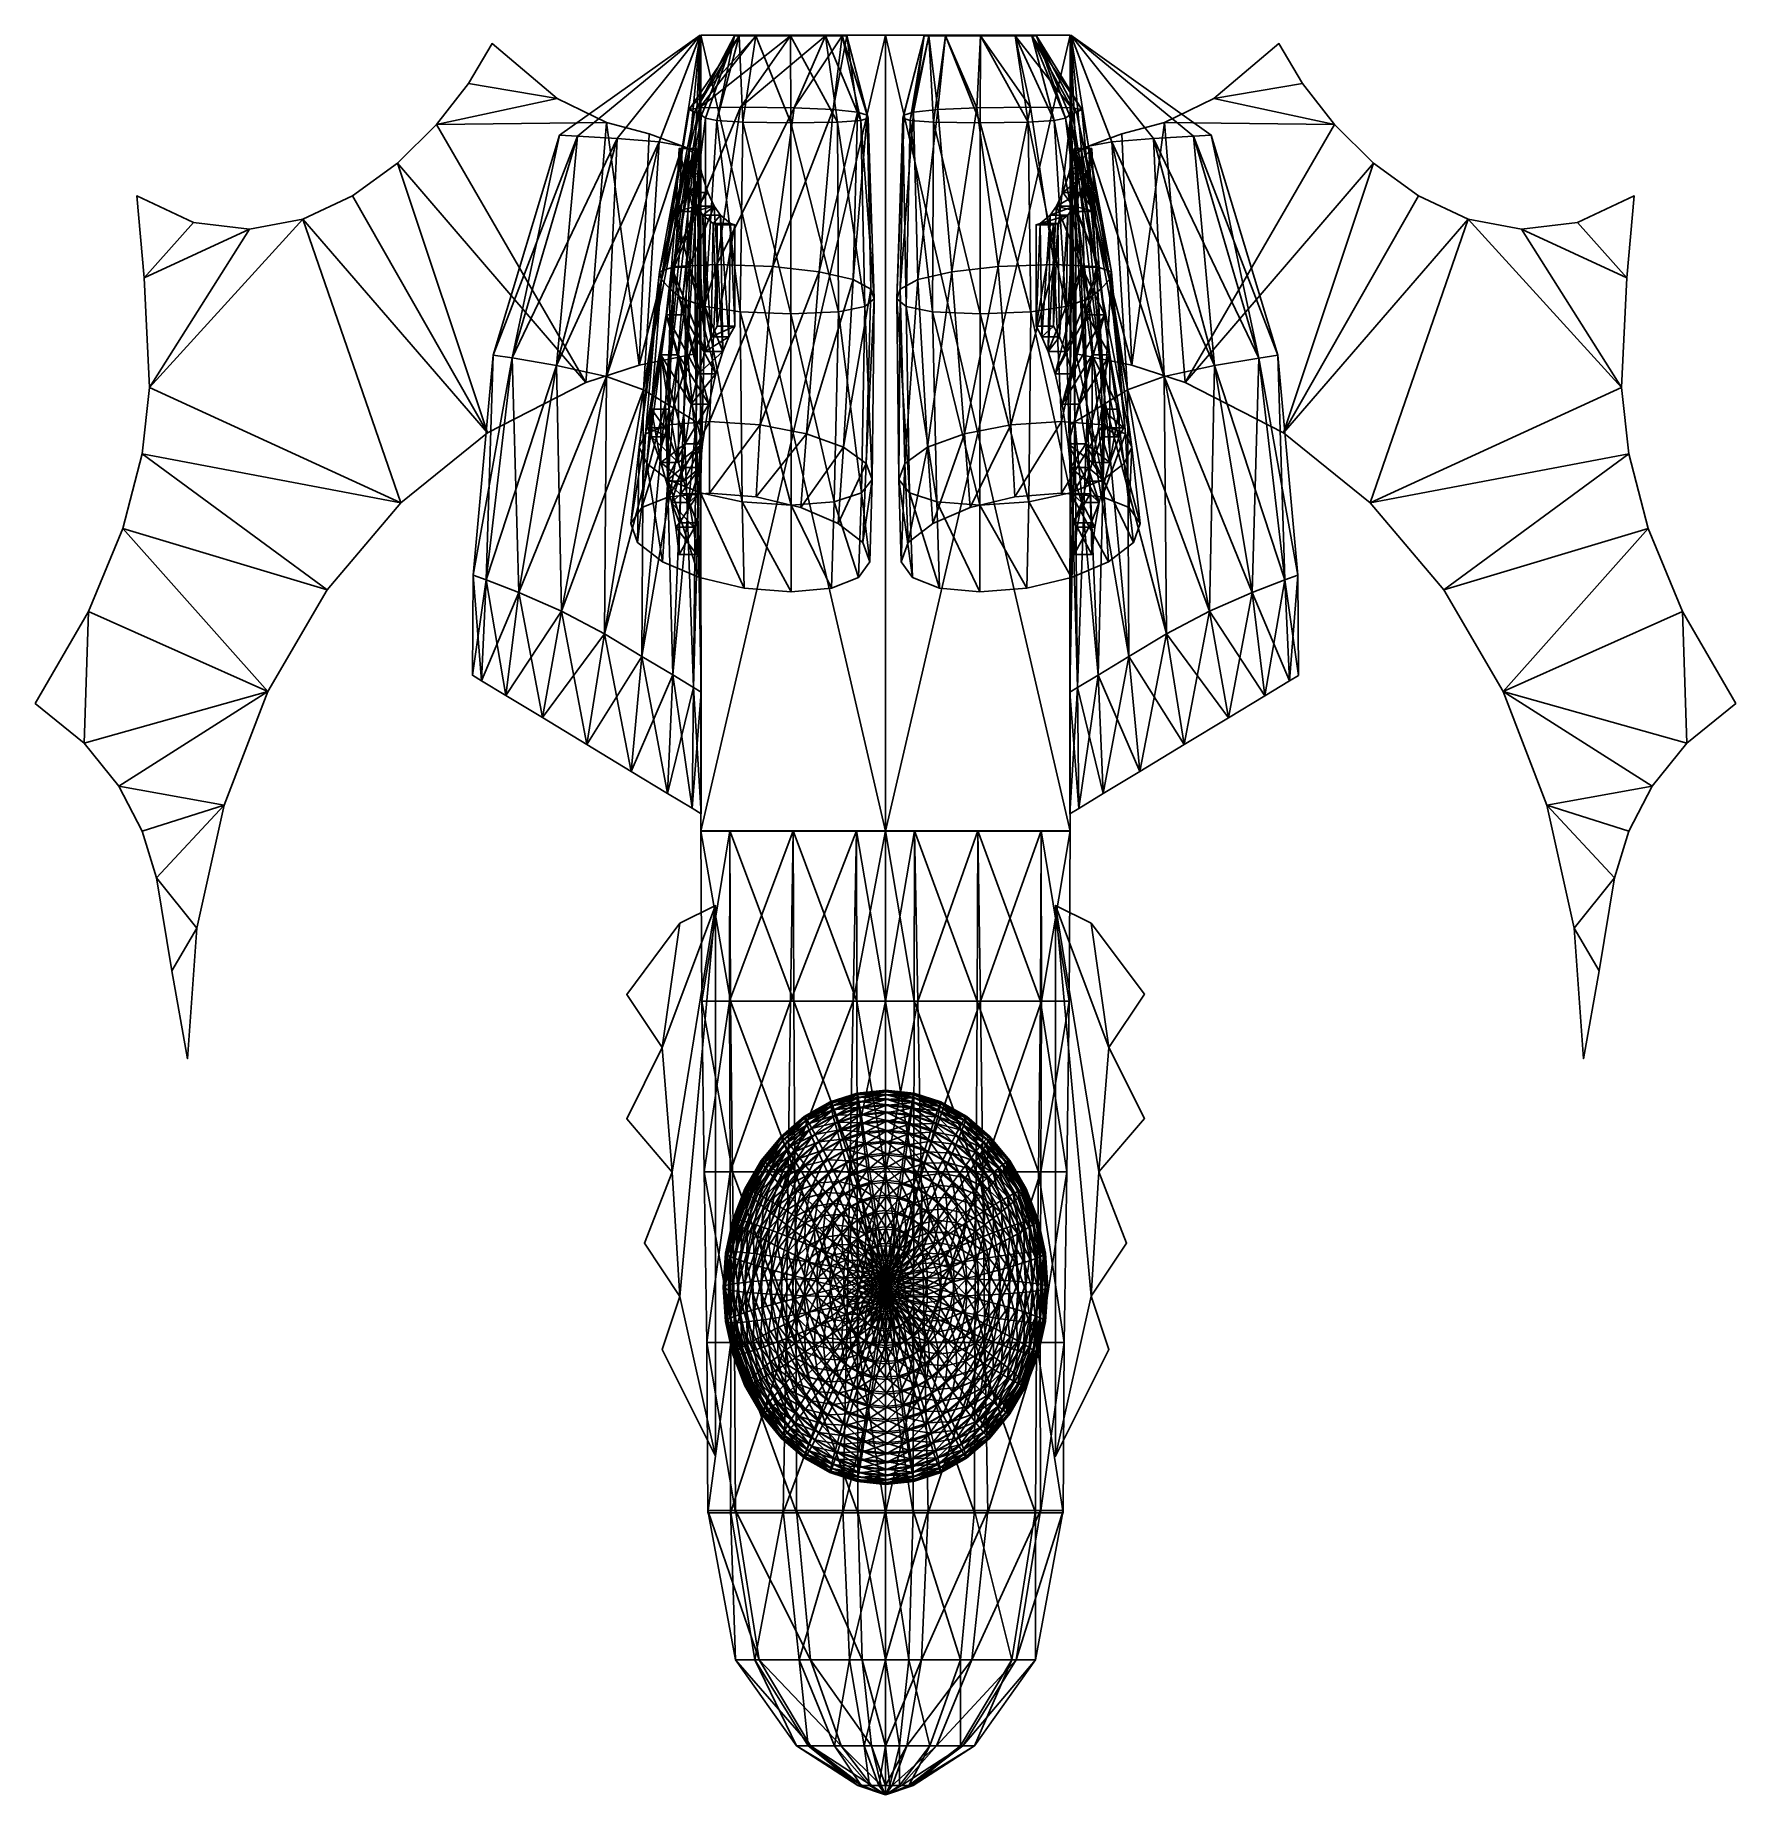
# Model space of a CAD drawing. Header units: metres. Extents: x -4.19 to 4.19, y -6.6 to 2.07.
import ezdxf

# ---------------------------------------------------------------- set-up
doc = ezdxf.new("R2010")
doc.units = ezdxf.units.M

msp = doc.modelspace()

# ---------------------------------------------------------------- linework, layer by layer
at = {"layer": 'Cockpit'}
for points in [[(-0.4, -3.2598, 0.5081), (-0.2726, -3.1876, 0.5081), (-0.2736, -3.1883, 0.5259)], [(-0.4, -3.2598, 0.5081), (-0.3985, -3.2588, 0.4904), (-0.2726, -3.1876, 0.5081)], [(-0.3985, -3.2672, 0.5242), (-0.4, -3.2598, 0.5081), (-0.2736, -3.1883, 0.5259)], [(-0.3985, -3.2588, 0.4904), (-0.2695, -3.1938, 0.4887), (-0.2726, -3.1876, 0.5081)], [(-0.3985, -3.2672, 0.5242), (-0.2736, -3.1883, 0.5259), (-0.2726, -3.196, 0.5419)], [(-0.3985, -3.2588, 0.4904), (-0.3939, -3.2642, 0.4712), (-0.2695, -3.1938, 0.4887)], [(-0.3939, -3.281, 0.5386), (-0.3985, -3.2672, 0.5242), (-0.2726, -3.196, 0.5419)], [(-0.3939, -3.2642, 0.4712), (-0.2643, -3.2069, 0.4679), (-0.2695, -3.1938, 0.4887)], [(-0.3939, -3.281, 0.5386), (-0.2726, -3.196, 0.5419), (-0.2695, -3.2106, 0.5561)], [(-0.2736, -3.1883, 0.5259), (-0.1384, -3.144, 0.519), (-0.1389, -3.1445, 0.5368)], [(-0.2736, -3.1883, 0.5259), (-0.2726, -3.1876, 0.5081), (-0.1384, -3.144, 0.519)], [(-0.2726, -3.196, 0.5419), (-0.2736, -3.1883, 0.5259), (-0.1389, -3.1445, 0.5368)], [(-0.2726, -3.1876, 0.5081), (-0.1368, -3.1507, 0.4995), (-0.1384, -3.144, 0.519)], [(-0.2726, -3.196, 0.5419), (-0.1389, -3.1445, 0.5368), (-0.1384, -3.1524, 0.5528)], [(-0.2726, -3.1876, 0.5081), (-0.2695, -3.1938, 0.4887), (-0.1368, -3.1507, 0.4995)], [(-0.2695, -3.2106, 0.5561), (-0.2726, -3.196, 0.5419), (-0.1384, -3.1524, 0.5528)], [(-0.2695, -3.1938, 0.4887), (-0.1342, -3.1646, 0.4785), (-0.1368, -3.1507, 0.4995)], [(-0.2695, -3.2106, 0.5561), (-0.1384, -3.1524, 0.5528), (-0.1368, -3.1675, 0.5669)], [(-0.2695, -3.1938, 0.4887), (-0.2643, -3.2069, 0.4679), (-0.1342, -3.1646, 0.4785)], [(-0.2643, -3.2319, 0.5684), (-0.2695, -3.2106, 0.5561), (-0.1368, -3.1675, 0.5669)], [(-0.2643, -3.2069, 0.4679), (-0.1305, -3.1856, 0.4561), (-0.1342, -3.1646, 0.4785)], [(-0.2643, -3.2319, 0.5684), (-0.1368, -3.1675, 0.5669), (-0.1342, -3.1896, 0.5789)], [(-0.2643, -3.2069, 0.4679), (-0.2571, -3.2268, 0.4458), (-0.1305, -3.1856, 0.4561)], [(-0.2571, -3.2599, 0.5786), (-0.2643, -3.2319, 0.5684), (-0.1342, -3.1896, 0.5789)], [(-0.2571, -3.2268, 0.4458), (-0.1259, -3.2136, 0.4325), (-0.1305, -3.1856, 0.4561)], [(-0.2571, -3.2599, 0.5786), (-0.1342, -3.1896, 0.5789), (-0.1305, -3.2187, 0.5888)], [(-0.1389, -3.1445, 0.5368), (0, -3.1293, 0.5227), (0, -3.1298, 0.5405)], [(-0.1389, -3.1445, 0.5368), (-0.1384, -3.144, 0.519), (0, -3.1293, 0.5227)], [(-0.1384, -3.1524, 0.5528), (-0.1389, -3.1445, 0.5368), (0, -3.1298, 0.5405)], [(-0.1384, -3.144, 0.519), (0, -3.1361, 0.5031), (0, -3.1293, 0.5227)], [(-0.1384, -3.1524, 0.5528), (0, -3.1298, 0.5405), (0, -3.1377, 0.5565)], [(-0.1384, -3.144, 0.519), (-0.1368, -3.1507, 0.4995), (0, -3.1361, 0.5031)], [(-0.1368, -3.1675, 0.5669), (-0.1384, -3.1524, 0.5528), (0, -3.1377, 0.5565)], [(-0.1368, -3.1507, 0.4995), (0, -3.1503, 0.482), (0, -3.1361, 0.5031)], [(-0.1368, -3.1675, 0.5669), (0, -3.1377, 0.5565), (0, -3.1529, 0.5705)], [(-0.1368, -3.1507, 0.4995), (-0.1342, -3.1646, 0.4785), (0, -3.1503, 0.482)], [(-0.1342, -3.1896, 0.5789), (-0.1368, -3.1675, 0.5669), (0, -3.1529, 0.5705)], [(-0.1342, -3.1646, 0.4785), (0, -3.1718, 0.4595), (0, -3.1503, 0.482)], [(-0.1342, -3.1896, 0.5789), (0, -3.1529, 0.5705), (0, -3.1754, 0.5825)], [(-0.1342, -3.1646, 0.4785), (-0.1305, -3.1856, 0.4561), (0, -3.1718, 0.4595)], [(-0.1305, -3.2187, 0.5888), (-0.1342, -3.1896, 0.5789), (0, -3.1754, 0.5825)], [(-0.1305, -3.1856, 0.4561), (0, -3.2003, 0.4358), (0, -3.1718, 0.4595)], [(-0.1305, -3.2187, 0.5888), (0, -3.1754, 0.5825), (0, -3.2049, 0.5923)], [(-0.1305, -3.1856, 0.4561), (-0.1259, -3.2136, 0.4325), (0, -3.2003, 0.4358)], [(-0.1259, -3.2545, 0.5965), (-0.1305, -3.2187, 0.5888), (0, -3.2049, 0.5923)], [(-0.1259, -3.2136, 0.4325), (0, -3.2356, 0.411), (0, -3.2003, 0.4358)], [(-0.1259, -3.2545, 0.5965), (0, -3.2049, 0.5923), (0, -3.2412, 0.5998)], [(0, -3.1298, 0.5405), (0, -3.1293, 0.5227), (0.1384, -3.144, 0.519)], [(0, -3.1293, 0.5227), (0.1368, -3.1507, 0.4995), (0.1384, -3.144, 0.519)], [(0, -3.1293, 0.5227), (0, -3.1361, 0.5031), (0.1368, -3.1507, 0.4995)], [(0, -3.1377, 0.5565), (0, -3.1298, 0.5405), (0.1389, -3.1445, 0.5368)], [(0, -3.1298, 0.5405), (0.1384, -3.144, 0.519), (0.1389, -3.1445, 0.5368)], [(0, -3.1361, 0.5031), (0.1342, -3.1646, 0.4785), (0.1368, -3.1507, 0.4995)], [(0, -3.1361, 0.5031), (0, -3.1503, 0.482), (0.1342, -3.1646, 0.4785)], [(0, -3.1529, 0.5705), (0, -3.1377, 0.5565), (0.1384, -3.1524, 0.5528)], [(0, -3.1377, 0.5565), (0.1389, -3.1445, 0.5368), (0.1384, -3.1524, 0.5528)], [(0, -3.1503, 0.482), (0.1305, -3.1856, 0.4561), (0.1342, -3.1646, 0.4785)], [(0, -3.1503, 0.482), (0, -3.1718, 0.4595), (0.1305, -3.1856, 0.4561)], [(0, -3.1529, 0.5705), (0.1384, -3.1524, 0.5528), (0.1368, -3.1675, 0.5669)], [(0, -3.1754, 0.5825), (0, -3.1529, 0.5705), (0.1368, -3.1675, 0.5669)], [(0, -3.1754, 0.5825), (0.1368, -3.1675, 0.5669), (0.1342, -3.1896, 0.5789)], [(0, -3.1718, 0.4595), (0.1259, -3.2136, 0.4325), (0.1305, -3.1856, 0.4561)], [(0, -3.1718, 0.4595), (0, -3.2003, 0.4358), (0.1259, -3.2136, 0.4325)], [(0, -3.2049, 0.5923), (0, -3.1754, 0.5825), (0.1342, -3.1896, 0.5789)], [(0, -3.2049, 0.5923), (0.1342, -3.1896, 0.5789), (0.1305, -3.2187, 0.5888)], [(0, -3.2003, 0.4358), (0.1203, -3.2484, 0.4079), (0.1259, -3.2136, 0.4325)], [(0, -3.2003, 0.4358), (0, -3.2356, 0.411), (0.1203, -3.2484, 0.4079)], [(0, -3.2412, 0.5998), (0, -3.2049, 0.5923), (0.1305, -3.2187, 0.5888)], [(0.1305, -3.1856, 0.4561), (0.1259, -3.2136, 0.4325), (0.248, -3.2533, 0.4226)], [(0.1342, -3.1646, 0.4785), (0.1305, -3.1856, 0.4561), (0.2571, -3.2268, 0.4458)], [(0.1305, -3.1856, 0.4561), (0.248, -3.2533, 0.4226), (0.2571, -3.2268, 0.4458)], [(0.1305, -3.2187, 0.5888), (0.1342, -3.1896, 0.5789), (0.2643, -3.2319, 0.5684)], [(0.1368, -3.1507, 0.4995), (0.1342, -3.1646, 0.4785), (0.2643, -3.2069, 0.4679)], [(0.1342, -3.1646, 0.4785), (0.2571, -3.2268, 0.4458), (0.2643, -3.2069, 0.4679)], [(0.1342, -3.1896, 0.5789), (0.1368, -3.1675, 0.5669), (0.2695, -3.2106, 0.5561)], [(0.1342, -3.1896, 0.5789), (0.2695, -3.2106, 0.5561), (0.2643, -3.2319, 0.5684)], [(0.1384, -3.144, 0.519), (0.1368, -3.1507, 0.4995), (0.2695, -3.1938, 0.4887)], [(0.1368, -3.1507, 0.4995), (0.2643, -3.2069, 0.4679), (0.2695, -3.1938, 0.4887)], [(0.1368, -3.1675, 0.5669), (0.1384, -3.1524, 0.5528), (0.2726, -3.196, 0.5419)], [(0.1368, -3.1675, 0.5669), (0.2726, -3.196, 0.5419), (0.2695, -3.2106, 0.5561)], [(0.1389, -3.1445, 0.5368), (0.1384, -3.144, 0.519), (0.2726, -3.1876, 0.5081)], [(0.1384, -3.144, 0.519), (0.2695, -3.1938, 0.4887), (0.2726, -3.1876, 0.5081)], [(0.1384, -3.1524, 0.5528), (0.1389, -3.1445, 0.5368), (0.2736, -3.1883, 0.5259)], [(0.1384, -3.1524, 0.5528), (0.2736, -3.1883, 0.5259), (0.2726, -3.196, 0.5419)], [(0.1389, -3.1445, 0.5368), (0.2726, -3.1876, 0.5081), (0.2736, -3.1883, 0.5259)], [(0.2695, -3.1938, 0.4887), (0.2643, -3.2069, 0.4679), (0.3864, -3.2759, 0.4507)], [(0.2726, -3.1876, 0.5081), (0.2695, -3.1938, 0.4887), (0.3939, -3.2642, 0.4712)], [(0.2695, -3.1938, 0.4887), (0.3864, -3.2759, 0.4507), (0.3939, -3.2642, 0.4712)], [(0.2695, -3.2106, 0.5561), (0.2726, -3.196, 0.5419), (0.3985, -3.2672, 0.5242)], [(0.2736, -3.1883, 0.5259), (0.2726, -3.1876, 0.5081), (0.3985, -3.2588, 0.4904)], [(0.2726, -3.1876, 0.5081), (0.3939, -3.2642, 0.4712), (0.3985, -3.2588, 0.4904)], [(0.2726, -3.196, 0.5419), (0.2736, -3.1883, 0.5259), (0.4, -3.2598, 0.5081)], [(0.2726, -3.196, 0.5419), (0.4, -3.2598, 0.5081), (0.3985, -3.2672, 0.5242)], [(0.2736, -3.1883, 0.5259), (0.3985, -3.2588, 0.4904), (0.4, -3.2598, 0.5081)], [(-0.5142, -3.3568, 0.4839), (-0.3985, -3.2588, 0.4904), (-0.4, -3.2598, 0.5081)], [(-0.5142, -3.3568, 0.4839), (-0.5123, -3.3554, 0.4663), (-0.3985, -3.2588, 0.4904)], [(-0.5123, -3.3639, 0.5001), (-0.5142, -3.3568, 0.4839), (-0.4, -3.2598, 0.5081)], [(-0.5123, -3.3554, 0.4663), (-0.3939, -3.2642, 0.4712), (-0.3985, -3.2588, 0.4904)], [(-0.5123, -3.3639, 0.5001), (-0.4, -3.2598, 0.5081), (-0.3985, -3.2672, 0.5242)], [(-0.5123, -3.3554, 0.4663), (-0.5064, -3.3597, 0.4474), (-0.3939, -3.2642, 0.4712)], [(-0.5064, -3.3765, 0.5148), (-0.5123, -3.3639, 0.5001), (-0.3985, -3.2672, 0.5242)], [(-0.5064, -3.3597, 0.4474), (-0.3864, -3.2759, 0.4507), (-0.3939, -3.2642, 0.4712)], [(-0.5064, -3.3765, 0.5148), (-0.3985, -3.2672, 0.5242), (-0.3939, -3.281, 0.5386)], [(-0.5064, -3.3597, 0.4474), (-0.4967, -3.3696, 0.4273), (-0.3864, -3.2759, 0.4507)], [(-0.4967, -3.3947, 0.5278), (-0.5064, -3.3765, 0.5148), (-0.3939, -3.281, 0.5386)], [(-0.4967, -3.3696, 0.4273), (-0.3759, -3.2939, 0.4291), (-0.3864, -3.2759, 0.4507)], [(-0.4967, -3.3947, 0.5278), (-0.3939, -3.281, 0.5386), (-0.3864, -3.301, 0.5512)], [(-0.3939, -3.2642, 0.4712), (-0.3864, -3.2759, 0.4507), (-0.2643, -3.2069, 0.4679)], [(-0.3864, -3.301, 0.5512), (-0.3939, -3.281, 0.5386), (-0.2695, -3.2106, 0.5561)], [(-0.3864, -3.2759, 0.4507), (-0.2571, -3.2268, 0.4458), (-0.2643, -3.2069, 0.4679)], [(-0.3864, -3.301, 0.5512), (-0.2695, -3.2106, 0.5561), (-0.2643, -3.2319, 0.5684)], [(-0.3864, -3.2759, 0.4507), (-0.3759, -3.2939, 0.4291), (-0.2571, -3.2268, 0.4458)], [(-0.3759, -3.327, 0.5618), (-0.3864, -3.301, 0.5512), (-0.2643, -3.2319, 0.5684)], [(-0.3759, -3.2939, 0.4291), (-0.248, -3.2533, 0.4226), (-0.2571, -3.2268, 0.4458)], [(-0.3759, -3.327, 0.5618), (-0.2643, -3.2319, 0.5684), (-0.2571, -3.2599, 0.5786)], [(-0.3759, -3.2939, 0.4291), (-0.3625, -3.3181, 0.4064), (-0.248, -3.2533, 0.4226)], [(-0.3625, -3.359, 0.5705), (-0.3759, -3.327, 0.5618), (-0.2571, -3.2599, 0.5786)], [(-0.3625, -3.3181, 0.4064), (-0.237, -3.2863, 0.3984), (-0.248, -3.2533, 0.4226)], [(-0.3625, -3.359, 0.5705), (-0.2571, -3.2599, 0.5786), (-0.248, -3.2942, 0.5866)], [(-0.3625, -3.3181, 0.4064), (-0.3464, -3.3482, 0.383), (-0.237, -3.2863, 0.3984)], [(-0.3464, -3.3482, 0.383), (-0.2241, -3.3255, 0.3735), (-0.237, -3.2863, 0.3984)], [(-0.2571, -3.2268, 0.4458), (-0.248, -3.2533, 0.4226), (-0.1259, -3.2136, 0.4325)], [(-0.248, -3.2942, 0.5866), (-0.2571, -3.2599, 0.5786), (-0.1305, -3.2187, 0.5888)], [(-0.248, -3.2533, 0.4226), (-0.1203, -3.2484, 0.4079), (-0.1259, -3.2136, 0.4325)], [(-0.248, -3.2942, 0.5866), (-0.1305, -3.2187, 0.5888), (-0.1259, -3.2545, 0.5965)], [(-0.248, -3.2533, 0.4226), (-0.237, -3.2863, 0.3984), (-0.1203, -3.2484, 0.4079)], [(-0.237, -3.3347, 0.5925), (-0.248, -3.2942, 0.5866), (-0.1259, -3.2545, 0.5965)], [(-0.237, -3.2863, 0.3984), (-0.1138, -3.2896, 0.3824), (-0.1203, -3.2484, 0.4079)], [(-0.237, -3.3347, 0.5925), (-0.1259, -3.2545, 0.5965), (-0.1203, -3.2968, 0.6019)], [(-0.237, -3.2863, 0.3984), (-0.2241, -3.3255, 0.3735), (-0.1138, -3.2896, 0.3824)], [(-0.2241, -3.3255, 0.3735), (-0.1064, -3.337, 0.3563), (-0.1138, -3.2896, 0.3824)], [(-0.1259, -3.2136, 0.4325), (-0.1203, -3.2484, 0.4079), (0, -3.2356, 0.411)], [(-0.1203, -3.2968, 0.6019), (-0.1259, -3.2545, 0.5965), (0, -3.2412, 0.5998)], [(-0.1203, -3.2484, 0.4079), (0, -3.2775, 0.3854), (0, -3.2356, 0.411)], [(-0.1203, -3.2968, 0.6019), (0, -3.2412, 0.5998), (0, -3.284, 0.6051)], [(-0.1203, -3.2484, 0.4079), (-0.1138, -3.2896, 0.3824), (0, -3.2775, 0.3854)], [(-0.1138, -3.3451, 0.605), (-0.1203, -3.2968, 0.6019), (0, -3.284, 0.6051)], [(-0.1138, -3.2896, 0.3824), (0, -3.3257, 0.3591), (0, -3.2775, 0.3854)], [(-0.1138, -3.3451, 0.605), (0, -3.284, 0.6051), (0, -3.333, 0.608)], [(-0.1138, -3.2896, 0.3824), (-0.1064, -3.337, 0.3563), (0, -3.3257, 0.3591)], [(0, -3.2412, 0.5998), (0.1305, -3.2187, 0.5888), (0.1259, -3.2545, 0.5965)], [(0, -3.2356, 0.411), (0.1138, -3.2896, 0.3824), (0.1203, -3.2484, 0.4079)], [(0, -3.2356, 0.411), (0, -3.2775, 0.3854), (0.1138, -3.2896, 0.3824)], [(0, -3.284, 0.6051), (0, -3.2412, 0.5998), (0.1259, -3.2545, 0.5965)], [(0, -3.284, 0.6051), (0.1259, -3.2545, 0.5965), (0.1203, -3.2968, 0.6019)], [(0, -3.2775, 0.3854), (0.1064, -3.337, 0.3563), (0.1138, -3.2896, 0.3824)], [(0, -3.2775, 0.3854), (0, -3.3257, 0.3591), (0.1064, -3.337, 0.3563)], [(0, -3.333, 0.608), (0, -3.284, 0.6051), (0.1203, -3.2968, 0.6019)], [(0.1138, -3.2896, 0.3824), (0.1064, -3.337, 0.3563), (0.2096, -3.3705, 0.348)], [(0.1203, -3.2484, 0.4079), (0.1138, -3.2896, 0.3824), (0.2241, -3.3255, 0.3735)], [(0.1138, -3.2896, 0.3824), (0.2096, -3.3705, 0.348), (0.2241, -3.3255, 0.3735)], [(0.1259, -3.2136, 0.4325), (0.1203, -3.2484, 0.4079), (0.237, -3.2863, 0.3984)], [(0.1203, -3.2484, 0.4079), (0.2241, -3.3255, 0.3735), (0.237, -3.2863, 0.3984)], [(0.1203, -3.2968, 0.6019), (0.1259, -3.2545, 0.5965), (0.248, -3.2942, 0.5866)], [(0.1259, -3.2136, 0.4325), (0.237, -3.2863, 0.3984), (0.248, -3.2533, 0.4226)], [(0.1259, -3.2545, 0.5965), (0.1305, -3.2187, 0.5888), (0.2571, -3.2599, 0.5786)], [(0.1259, -3.2545, 0.5965), (0.2571, -3.2599, 0.5786), (0.248, -3.2942, 0.5866)], [(0.1305, -3.2187, 0.5888), (0.2643, -3.2319, 0.5684), (0.2571, -3.2599, 0.5786)], [(0.237, -3.2863, 0.3984), (0.2241, -3.3255, 0.3735), (0.3277, -3.384, 0.3589)], [(0.248, -3.2533, 0.4226), (0.237, -3.2863, 0.3984), (0.3464, -3.3482, 0.383)], [(0.237, -3.2863, 0.3984), (0.3277, -3.384, 0.3589), (0.3464, -3.3482, 0.383)], [(0.2571, -3.2268, 0.4458), (0.248, -3.2533, 0.4226), (0.3625, -3.3181, 0.4064)], [(0.248, -3.2533, 0.4226), (0.3464, -3.3482, 0.383), (0.3625, -3.3181, 0.4064)], [(0.248, -3.2942, 0.5866), (0.2571, -3.2599, 0.5786), (0.3759, -3.327, 0.5618)], [(0.2643, -3.2069, 0.4679), (0.2571, -3.2268, 0.4458), (0.3759, -3.2939, 0.4291)], [(0.2571, -3.2268, 0.4458), (0.3625, -3.3181, 0.4064), (0.3759, -3.2939, 0.4291)], [(0.2571, -3.2599, 0.5786), (0.2643, -3.2319, 0.5684), (0.3864, -3.301, 0.5512)], [(0.2571, -3.2599, 0.5786), (0.3864, -3.301, 0.5512), (0.3759, -3.327, 0.5618)], [(0.2643, -3.2069, 0.4679), (0.3759, -3.2939, 0.4291), (0.3864, -3.2759, 0.4507)], [(0.2643, -3.2319, 0.5684), (0.2695, -3.2106, 0.5561), (0.3939, -3.281, 0.5386)], [(0.2643, -3.2319, 0.5684), (0.3939, -3.281, 0.5386), (0.3864, -3.301, 0.5512)], [(0.2695, -3.2106, 0.5561), (0.3985, -3.2672, 0.5242), (0.3939, -3.281, 0.5386)], [(0.3864, -3.2759, 0.4507), (0.3759, -3.2939, 0.4291), (0.4832, -3.3851, 0.4063)], [(0.3939, -3.2642, 0.4712), (0.3864, -3.2759, 0.4507), (0.4967, -3.3696, 0.4273)], [(0.3864, -3.2759, 0.4507), (0.4832, -3.3851, 0.4063), (0.4967, -3.3696, 0.4273)], [(0.3864, -3.301, 0.5512), (0.3939, -3.281, 0.5386), (0.5064, -3.3765, 0.5148)], [(0.3985, -3.2588, 0.4904), (0.3939, -3.2642, 0.4712), (0.5064, -3.3597, 0.4474)], [(0.3939, -3.2642, 0.4712), (0.4967, -3.3696, 0.4273), (0.5064, -3.3597, 0.4474)], [(0.3939, -3.281, 0.5386), (0.3985, -3.2672, 0.5242), (0.5123, -3.3639, 0.5001)], [(0.3939, -3.281, 0.5386), (0.5123, -3.3639, 0.5001), (0.5064, -3.3765, 0.5148)], [(0.4, -3.2598, 0.5081), (0.3985, -3.2588, 0.4904), (0.5123, -3.3554, 0.4663)], [(0.3985, -3.2588, 0.4904), (0.5064, -3.3597, 0.4474), (0.5123, -3.3554, 0.4663)], [(0.3985, -3.2672, 0.5242), (0.4, -3.2598, 0.5081), (0.5142, -3.3568, 0.4839)], [(0.3985, -3.2672, 0.5242), (0.5142, -3.3568, 0.4839), (0.5123, -3.3639, 0.5001)], [(0.4, -3.2598, 0.5081), (0.5123, -3.3554, 0.4663), (0.5142, -3.3568, 0.4839)], [(-0.6128, -3.4764, 0.4541), (-0.5123, -3.3554, 0.4663), (-0.5142, -3.3568, 0.4839)], [(-0.6128, -3.4764, 0.4541), (-0.6105, -3.4746, 0.4366), (-0.5123, -3.3554, 0.4663)], [(-0.6105, -3.483, 0.4704), (-0.6128, -3.4764, 0.4541), (-0.5142, -3.3568, 0.4839)], [(-0.6105, -3.4746, 0.4366), (-0.5064, -3.3597, 0.4474), (-0.5123, -3.3554, 0.4663)], [(-0.6105, -3.483, 0.4704), (-0.5142, -3.3568, 0.4839), (-0.5123, -3.3639, 0.5001)], [(-0.6105, -3.4746, 0.4366), (-0.6035, -3.4775, 0.418), (-0.5064, -3.3597, 0.4474)], [(-0.6035, -3.4943, 0.4854), (-0.6105, -3.483, 0.4704), (-0.5123, -3.3639, 0.5001)], [(-0.6035, -3.4775, 0.418), (-0.4967, -3.3696, 0.4273), (-0.5064, -3.3597, 0.4474)], [(-0.6035, -3.4943, 0.4854), (-0.5123, -3.3639, 0.5001), (-0.5064, -3.3765, 0.5148)], [(-0.6035, -3.4775, 0.418), (-0.592, -3.4851, 0.3985), (-0.4967, -3.3696, 0.4273)], [(-0.592, -3.5102, 0.499), (-0.6035, -3.4943, 0.4854), (-0.5064, -3.3765, 0.5148)], [(-0.592, -3.4851, 0.3985), (-0.4832, -3.3851, 0.4063), (-0.4967, -3.3696, 0.4273)], [(-0.592, -3.5102, 0.499), (-0.5064, -3.3765, 0.5148), (-0.4967, -3.3947, 0.5278)], [(-0.4967, -3.3696, 0.4273), (-0.4832, -3.3851, 0.4063), (-0.3759, -3.2939, 0.4291)], [(-0.4832, -3.4182, 0.5391), (-0.4967, -3.3947, 0.5278), (-0.3864, -3.301, 0.5512)], [(-0.4832, -3.3851, 0.4063), (-0.3625, -3.3181, 0.4064), (-0.3759, -3.2939, 0.4291)], [(-0.4832, -3.4182, 0.5391), (-0.3864, -3.301, 0.5512), (-0.3759, -3.327, 0.5618)], [(-0.4832, -3.3851, 0.4063), (-0.466, -3.406, 0.3845), (-0.3625, -3.3181, 0.4064)], [(-0.466, -3.4469, 0.5485), (-0.4832, -3.4182, 0.5391), (-0.3759, -3.327, 0.5618)], [(-0.466, -3.406, 0.3845), (-0.3464, -3.3482, 0.383), (-0.3625, -3.3181, 0.4064)], [(-0.466, -3.4469, 0.5485), (-0.3759, -3.327, 0.5618), (-0.3625, -3.359, 0.5705)], [(-0.466, -3.406, 0.3845), (-0.4453, -3.4322, 0.362), (-0.3464, -3.3482, 0.383)], [(-0.4453, -3.4806, 0.5561), (-0.466, -3.4469, 0.5485), (-0.3625, -3.359, 0.5705)], [(-0.4453, -3.4322, 0.362), (-0.3277, -3.384, 0.3589), (-0.3464, -3.3482, 0.383)], [(-0.4453, -3.4806, 0.5561), (-0.3625, -3.359, 0.5705), (-0.3464, -3.3966, 0.577)], [(-0.3464, -3.3966, 0.577), (-0.3625, -3.359, 0.5705), (-0.248, -3.2942, 0.5866)], [(-0.3464, -3.3966, 0.577), (-0.248, -3.2942, 0.5866), (-0.237, -3.3347, 0.5925)], [(-0.3464, -3.3482, 0.383), (-0.3277, -3.384, 0.3589), (-0.2241, -3.3255, 0.3735)], [(-0.3277, -3.4395, 0.5815), (-0.3464, -3.3966, 0.577), (-0.237, -3.3347, 0.5925)], [(-0.3277, -3.384, 0.3589), (-0.2096, -3.3705, 0.348), (-0.2241, -3.3255, 0.3735)], [(-0.3277, -3.4395, 0.5815), (-0.237, -3.3347, 0.5925), (-0.2241, -3.381, 0.5961)], [(-0.3277, -3.384, 0.3589), (-0.3064, -3.4253, 0.3343), (-0.2096, -3.3705, 0.348)], [(-0.3064, -3.4253, 0.3343), (-0.1935, -3.4212, 0.3221), (-0.2096, -3.3705, 0.348)], [(-0.2241, -3.381, 0.5961), (-0.237, -3.3347, 0.5925), (-0.1203, -3.2968, 0.6019)], [(-0.2241, -3.381, 0.5961), (-0.1203, -3.2968, 0.6019), (-0.1138, -3.3451, 0.605)], [(-0.2241, -3.3255, 0.3735), (-0.2096, -3.3705, 0.348), (-0.1064, -3.337, 0.3563)], [(-0.2096, -3.4327, 0.5975), (-0.2241, -3.381, 0.5961), (-0.1138, -3.3451, 0.605)], [(-0.2096, -3.3705, 0.348), (-0.0982, -3.3902, 0.3298), (-0.1064, -3.337, 0.3563)], [(-0.2096, -3.4327, 0.5975), (-0.1138, -3.3451, 0.605), (-0.1064, -3.3992, 0.6058)], [(-0.2096, -3.3705, 0.348), (-0.1935, -3.4212, 0.3221), (-0.0982, -3.3902, 0.3298)], [(-0.1064, -3.3992, 0.6058), (-0.1138, -3.3451, 0.605), (0, -3.333, 0.608)], [(-0.1064, -3.337, 0.3563), (0, -3.3798, 0.3324), (0, -3.3257, 0.3591)], [(-0.1064, -3.3992, 0.6058), (0, -3.333, 0.608), (0, -3.3879, 0.6086)], [(-0.1064, -3.337, 0.3563), (-0.0982, -3.3902, 0.3298), (0, -3.3798, 0.3324)], [(-0.0982, -3.3902, 0.3298), (0, -3.4393, 0.3054), (0, -3.3798, 0.3324)], [(0, -3.333, 0.608), (0.1203, -3.2968, 0.6019), (0.1138, -3.3451, 0.605)], [(0, -3.3257, 0.3591), (0.0982, -3.3902, 0.3298), (0.1064, -3.337, 0.3563)], [(0, -3.3257, 0.3591), (0, -3.3798, 0.3324), (0.0982, -3.3902, 0.3298)], [(0, -3.3879, 0.6086), (0, -3.333, 0.608), (0.1138, -3.3451, 0.605)], [(0, -3.3879, 0.6086), (0.1138, -3.3451, 0.605), (0.1064, -3.3992, 0.6058)], [(0, -3.3798, 0.3324), (0.0893, -3.4488, 0.303), (0.0982, -3.3902, 0.3298)], [(0, -3.3798, 0.3324), (0, -3.4393, 0.3054), (0.0893, -3.4488, 0.303)], [(0.1064, -3.337, 0.3563), (0.0982, -3.3902, 0.3298), (0.1935, -3.4212, 0.3221)], [(0.1064, -3.337, 0.3563), (0.1935, -3.4212, 0.3221), (0.2096, -3.3705, 0.348)], [(0.1064, -3.3992, 0.6058), (0.1138, -3.3451, 0.605), (0.2241, -3.381, 0.5961)], [(0.1138, -3.3451, 0.605), (0.1203, -3.2968, 0.6019), (0.237, -3.3347, 0.5925)], [(0.1138, -3.3451, 0.605), (0.237, -3.3347, 0.5925), (0.2241, -3.381, 0.5961)], [(0.1203, -3.2968, 0.6019), (0.248, -3.2942, 0.5866), (0.237, -3.3347, 0.5925)], [(0.2096, -3.3705, 0.348), (0.1935, -3.4212, 0.3221), (0.2828, -3.4717, 0.3095)], [(0.2241, -3.3255, 0.3735), (0.2096, -3.3705, 0.348), (0.3064, -3.4253, 0.3343)], [(0.2096, -3.3705, 0.348), (0.2828, -3.4717, 0.3095), (0.3064, -3.4253, 0.3343)], [(0.2241, -3.3255, 0.3735), (0.3064, -3.4253, 0.3343), (0.3277, -3.384, 0.3589)], [(0.2241, -3.381, 0.5961), (0.237, -3.3347, 0.5925), (0.3464, -3.3966, 0.577)], [(0.237, -3.3347, 0.5925), (0.248, -3.2942, 0.5866), (0.3625, -3.359, 0.5705)], [(0.237, -3.3347, 0.5925), (0.3625, -3.359, 0.5705), (0.3464, -3.3966, 0.577)], [(0.248, -3.2942, 0.5866), (0.3759, -3.327, 0.5618), (0.3625, -3.359, 0.5705)], [(0.3464, -3.3482, 0.383), (0.3277, -3.384, 0.3589), (0.4212, -3.4635, 0.3391)], [(0.3625, -3.3181, 0.4064), (0.3464, -3.3482, 0.383), (0.4453, -3.4322, 0.362)], [(0.3464, -3.3482, 0.383), (0.4212, -3.4635, 0.3391), (0.4453, -3.4322, 0.362)], [(0.3464, -3.3966, 0.577), (0.3625, -3.359, 0.5705), (0.4661, -3.4469, 0.5485)], [(0.3759, -3.2939, 0.4291), (0.3625, -3.3181, 0.4064), (0.4661, -3.406, 0.3845)], [(0.3625, -3.3181, 0.4064), (0.4453, -3.4322, 0.362), (0.4661, -3.406, 0.3845)], [(0.3625, -3.359, 0.5705), (0.3759, -3.327, 0.5618), (0.4832, -3.4182, 0.5391)], [(0.3625, -3.359, 0.5705), (0.4832, -3.4182, 0.5391), (0.4661, -3.4469, 0.5485)], [(0.3759, -3.2939, 0.4291), (0.4661, -3.406, 0.3845), (0.4832, -3.3851, 0.4063)], [(0.3759, -3.327, 0.5618), (0.3864, -3.301, 0.5512), (0.4967, -3.3947, 0.5278)], [(0.3759, -3.327, 0.5618), (0.4967, -3.3947, 0.5278), (0.4832, -3.4182, 0.5391)], [(0.3864, -3.301, 0.5512), (0.5064, -3.3765, 0.5148), (0.4967, -3.3947, 0.5278)], [(0.4967, -3.3696, 0.4273), (0.4832, -3.3851, 0.4063), (0.5759, -3.4975, 0.3783)], [(0.5064, -3.3597, 0.4474), (0.4967, -3.3696, 0.4273), (0.592, -3.4851, 0.3985)], [(0.4967, -3.3696, 0.4273), (0.5759, -3.4975, 0.3783), (0.592, -3.4851, 0.3985)], [(0.4967, -3.3947, 0.5278), (0.5064, -3.3765, 0.5148), (0.6035, -3.4943, 0.4854)], [(0.5123, -3.3554, 0.4663), (0.5064, -3.3597, 0.4474), (0.6035, -3.4775, 0.418)], [(0.5064, -3.3597, 0.4474), (0.592, -3.4851, 0.3985), (0.6035, -3.4775, 0.418)], [(0.5064, -3.3765, 0.5148), (0.5123, -3.3639, 0.5001), (0.6105, -3.483, 0.4704)], [(0.5064, -3.3765, 0.5148), (0.6105, -3.483, 0.4704), (0.6035, -3.4943, 0.4854)], [(0.5142, -3.3568, 0.4839), (0.5123, -3.3554, 0.4663), (0.6105, -3.4746, 0.4366)], [(0.5123, -3.3554, 0.4663), (0.6035, -3.4775, 0.418), (0.6105, -3.4746, 0.4366)], [(0.5123, -3.3639, 0.5001), (0.5142, -3.3568, 0.4839), (0.6128, -3.4764, 0.4541)], [(0.5123, -3.3639, 0.5001), (0.6128, -3.4764, 0.4541), (0.6105, -3.483, 0.4704)], [(0.5142, -3.3568, 0.4839), (0.6105, -3.4746, 0.4366), (0.6128, -3.4764, 0.4541)], [(-0.592, -3.4851, 0.3985), (-0.5759, -3.4975, 0.3783), (-0.4832, -3.3851, 0.4063)], [(-0.5759, -3.5306, 0.5111), (-0.592, -3.5102, 0.499), (-0.4967, -3.3947, 0.5278)], [(-0.5759, -3.4975, 0.3783), (-0.466, -3.406, 0.3845), (-0.4832, -3.3851, 0.4063)], [(-0.5759, -3.5306, 0.5111), (-0.4967, -3.3947, 0.5278), (-0.4832, -3.4182, 0.5391)], [(-0.5759, -3.4975, 0.3783), (-0.5554, -3.5144, 0.3575), (-0.466, -3.406, 0.3845)], [(-0.5554, -3.5553, 0.5215), (-0.5759, -3.5306, 0.5111), (-0.4832, -3.4182, 0.5391)], [(-0.5554, -3.5144, 0.3575), (-0.4453, -3.4322, 0.362), (-0.466, -3.406, 0.3845)], [(-0.5554, -3.5553, 0.5215), (-0.4832, -3.4182, 0.5391), (-0.466, -3.4469, 0.5485)], [(-0.5554, -3.5144, 0.3575), (-0.5307, -3.5358, 0.3362), (-0.4453, -3.4322, 0.362)], [(-0.5307, -3.5842, 0.5303), (-0.5554, -3.5553, 0.5215), (-0.466, -3.4469, 0.5485)], [(-0.5307, -3.5358, 0.3362), (-0.4212, -3.4635, 0.3391), (-0.4453, -3.4322, 0.362)], [(-0.5307, -3.5842, 0.5303), (-0.466, -3.4469, 0.5485), (-0.4453, -3.4806, 0.5561)], [(-0.5307, -3.5358, 0.3362), (-0.502, -3.5614, 0.3146), (-0.4212, -3.4635, 0.3391)], [(-0.502, -3.5614, 0.3146), (-0.3939, -3.4996, 0.3158), (-0.4212, -3.4635, 0.3391)], [(-0.4453, -3.4322, 0.362), (-0.4212, -3.4635, 0.3391), (-0.3277, -3.384, 0.3589)], [(-0.4212, -3.519, 0.5617), (-0.4453, -3.4806, 0.5561), (-0.3464, -3.3966, 0.577)], [(-0.4212, -3.4635, 0.3391), (-0.3064, -3.4253, 0.3343), (-0.3277, -3.384, 0.3589)], [(-0.4212, -3.519, 0.5617), (-0.3464, -3.3966, 0.577), (-0.3277, -3.4395, 0.5815)], [(-0.4212, -3.4635, 0.3391), (-0.3939, -3.4996, 0.3158), (-0.3064, -3.4253, 0.3343)], [(-0.3939, -3.5618, 0.5653), (-0.4212, -3.519, 0.5617), (-0.3277, -3.4395, 0.5815)], [(-0.3939, -3.4996, 0.3158), (-0.2828, -3.4717, 0.3095), (-0.3064, -3.4253, 0.3343)], [(-0.3939, -3.5618, 0.5653), (-0.3277, -3.4395, 0.5815), (-0.3064, -3.4875, 0.5838)], [(-0.3064, -3.4875, 0.5838), (-0.3277, -3.4395, 0.5815), (-0.2241, -3.381, 0.5961)], [(-0.3064, -3.4875, 0.5838), (-0.2241, -3.381, 0.5961), (-0.2096, -3.4327, 0.5975)], [(-0.3064, -3.4253, 0.3343), (-0.2828, -3.4717, 0.3095), (-0.1935, -3.4212, 0.3221)], [(-0.2828, -3.5401, 0.5839), (-0.3064, -3.4875, 0.5838), (-0.2096, -3.4327, 0.5975)], [(-0.2828, -3.4717, 0.3095), (-0.1759, -3.477, 0.296), (-0.1935, -3.4212, 0.3221)], [(-0.2828, -3.5401, 0.5839), (-0.2096, -3.4327, 0.5975), (-0.1935, -3.4896, 0.5965)], [(-0.1935, -3.4896, 0.5965), (-0.2096, -3.4327, 0.5975), (-0.1064, -3.3992, 0.6058)], [(-0.1935, -3.4212, 0.3221), (-0.0893, -3.4488, 0.303), (-0.0982, -3.3902, 0.3298)], [(-0.1935, -3.4896, 0.5965), (-0.1064, -3.3992, 0.6058), (-0.0982, -3.4586, 0.6043)], [(-0.1935, -3.4212, 0.3221), (-0.1759, -3.477, 0.296), (-0.0893, -3.4488, 0.303)], [(-0.1759, -3.5511, 0.5933), (-0.1935, -3.4896, 0.5965), (-0.0982, -3.4586, 0.6043)], [(-0.1759, -3.477, 0.296), (-0.0797, -3.5124, 0.2763), (-0.0893, -3.4488, 0.303)], [(-0.1759, -3.5511, 0.5933), (-0.0982, -3.4586, 0.6043), (-0.0893, -3.5229, 0.6004)], [(-0.0982, -3.4586, 0.6043), (-0.1064, -3.3992, 0.6058), (0, -3.3879, 0.6086)], [(-0.0982, -3.4586, 0.6043), (0, -3.3879, 0.6086), (0, -3.4482, 0.6069)], [(-0.0982, -3.3902, 0.3298), (-0.0893, -3.4488, 0.303), (0, -3.4393, 0.3054)], [(-0.0893, -3.5229, 0.6004), (-0.0982, -3.4586, 0.6043), (0, -3.4482, 0.6069)], [(-0.0893, -3.4488, 0.303), (0, -3.5039, 0.2784), (0, -3.4393, 0.3054)], [(-0.0893, -3.5229, 0.6004), (0, -3.4482, 0.6069), (0, -3.5135, 0.6027)], [(-0.0893, -3.4488, 0.303), (-0.0797, -3.5124, 0.2763), (0, -3.5039, 0.2784)], [(0, -3.4482, 0.6069), (0, -3.3879, 0.6086), (0.1064, -3.3992, 0.6058)], [(0, -3.4482, 0.6069), (0.1064, -3.3992, 0.6058), (0.0982, -3.4586, 0.6043)], [(0, -3.4393, 0.3054), (0.0797, -3.5124, 0.2763), (0.0893, -3.4488, 0.303)], [(0, -3.4393, 0.3054), (0, -3.5039, 0.2784), (0.0797, -3.5124, 0.2763)], [(0, -3.5135, 0.6027), (0, -3.4482, 0.6069), (0.0982, -3.4586, 0.6043)], [(0, -3.5135, 0.6027), (0.0982, -3.4586, 0.6043), (0.0893, -3.5229, 0.6004)], [(0.0893, -3.4488, 0.303), (0.0797, -3.5124, 0.2763), (0.1569, -3.5375, 0.27)], [(0.0982, -3.3902, 0.3298), (0.0893, -3.4488, 0.303), (0.1759, -3.477, 0.296)], [(0.0893, -3.4488, 0.303), (0.1569, -3.5375, 0.27), (0.1759, -3.477, 0.296)], [(0.0893, -3.5229, 0.6004), (0.0982, -3.4586, 0.6043), (0.1935, -3.4896, 0.5965)], [(0.0982, -3.3902, 0.3298), (0.1759, -3.477, 0.296), (0.1935, -3.4212, 0.3221)], [(0.0982, -3.4586, 0.6043), (0.1064, -3.3992, 0.6058), (0.2096, -3.4327, 0.5975)], [(0.0982, -3.4586, 0.6043), (0.2096, -3.4327, 0.5975), (0.1935, -3.4896, 0.5965)], [(0.1064, -3.3992, 0.6058), (0.2241, -3.381, 0.5961), (0.2096, -3.4327, 0.5975)], [(0.1935, -3.4212, 0.3221), (0.1759, -3.477, 0.296), (0.2571, -3.5229, 0.2846)], [(0.1935, -3.4212, 0.3221), (0.2571, -3.5229, 0.2846), (0.2828, -3.4717, 0.3095)], [(0.1935, -3.4896, 0.5965), (0.2096, -3.4327, 0.5975), (0.3064, -3.4875, 0.5838)], [(0.2096, -3.4327, 0.5975), (0.2241, -3.381, 0.5961), (0.3277, -3.4395, 0.5815)], [(0.2096, -3.4327, 0.5975), (0.3277, -3.4395, 0.5815), (0.3064, -3.4875, 0.5838)], [(0.2241, -3.381, 0.5961), (0.3464, -3.3966, 0.577), (0.3277, -3.4395, 0.5815)], [(0.3064, -3.4253, 0.3343), (0.2828, -3.4717, 0.3095), (0.3636, -3.5403, 0.2924)], [(0.3277, -3.384, 0.3589), (0.3064, -3.4253, 0.3343), (0.3939, -3.4996, 0.3158)], [(0.3064, -3.4253, 0.3343), (0.3636, -3.5403, 0.2924), (0.3939, -3.4996, 0.3158)], [(0.3064, -3.4875, 0.5838), (0.3277, -3.4395, 0.5815), (0.4212, -3.519, 0.5617)], [(0.3277, -3.384, 0.3589), (0.3939, -3.4996, 0.3158), (0.4212, -3.4635, 0.3391)], [(0.3277, -3.4395, 0.5815), (0.3464, -3.3966, 0.577), (0.4453, -3.4806, 0.5561)], [(0.3277, -3.4395, 0.5815), (0.4453, -3.4806, 0.5561), (0.4212, -3.519, 0.5617)], [(0.3464, -3.3966, 0.577), (0.4661, -3.4469, 0.5485), (0.4453, -3.4806, 0.5561)], [(0.4212, -3.4635, 0.3391), (0.3939, -3.4996, 0.3158), (0.4695, -3.5912, 0.293)], [(0.4453, -3.4322, 0.362), (0.4212, -3.4635, 0.3391), (0.502, -3.5614, 0.3146)], [(0.4212, -3.4635, 0.3391), (0.4695, -3.5912, 0.293), (0.502, -3.5614, 0.3146)], [(0.4661, -3.406, 0.3845), (0.4453, -3.4322, 0.362), (0.5307, -3.5358, 0.3362)], [(0.4453, -3.4322, 0.362), (0.502, -3.5614, 0.3146), (0.5307, -3.5358, 0.3362)], [(0.4453, -3.4806, 0.5561), (0.4661, -3.4469, 0.5485), (0.5554, -3.5553, 0.5215)], [(0.4832, -3.3851, 0.4063), (0.4661, -3.406, 0.3845), (0.5554, -3.5144, 0.3575)], [(0.4661, -3.406, 0.3845), (0.5307, -3.5358, 0.3362), (0.5554, -3.5144, 0.3575)], [(0.4661, -3.4469, 0.5485), (0.4832, -3.4182, 0.5391), (0.5759, -3.5306, 0.5111)], [(0.4661, -3.4469, 0.5485), (0.5759, -3.5306, 0.5111), (0.5554, -3.5553, 0.5215)], [(0.4832, -3.3851, 0.4063), (0.5554, -3.5144, 0.3575), (0.5759, -3.4975, 0.3783)], [(0.4832, -3.4182, 0.5391), (0.4967, -3.3947, 0.5278), (0.592, -3.5102, 0.499)], [(0.4832, -3.4182, 0.5391), (0.592, -3.5102, 0.499), (0.5759, -3.5306, 0.5111)], [(0.4967, -3.3947, 0.5278), (0.6035, -3.4943, 0.4854), (0.592, -3.5102, 0.499)], [(-0.6928, -3.615, 0.4195), (-0.6105, -3.4746, 0.4366), (-0.6128, -3.4764, 0.4541)], [(-0.6928, -3.615, 0.4195), (-0.6902, -3.6126, 0.4022), (-0.6105, -3.4746, 0.4366)], [(-0.6902, -3.621, 0.436), (-0.6928, -3.615, 0.4195), (-0.6128, -3.4764, 0.4541)], [(-0.6902, -3.6126, 0.4022), (-0.6035, -3.4775, 0.418), (-0.6105, -3.4746, 0.4366)], [(-0.6902, -3.621, 0.436), (-0.6128, -3.4764, 0.4541), (-0.6105, -3.483, 0.4704)], [(-0.6902, -3.6126, 0.4022), (-0.6823, -3.6139, 0.384), (-0.6035, -3.4775, 0.418)], [(-0.6823, -3.6307, 0.4514), (-0.6902, -3.621, 0.436), (-0.6105, -3.483, 0.4704)], [(-0.6823, -3.6139, 0.384), (-0.592, -3.4851, 0.3985), (-0.6035, -3.4775, 0.418)], [(-0.6823, -3.6307, 0.4514), (-0.6105, -3.483, 0.4704), (-0.6035, -3.4943, 0.4854)], [(-0.6823, -3.6139, 0.384), (-0.6692, -3.619, 0.3652), (-0.592, -3.4851, 0.3985)], [(-0.6692, -3.644, 0.4656), (-0.6823, -3.6307, 0.4514), (-0.6035, -3.4943, 0.4854)], [(-0.6692, -3.619, 0.3652), (-0.5759, -3.4975, 0.3783), (-0.592, -3.4851, 0.3985)], [(-0.6692, -3.644, 0.4656), (-0.6035, -3.4943, 0.4854), (-0.592, -3.5102, 0.499)], [(-0.6692, -3.619, 0.3652), (-0.651, -3.6277, 0.3459), (-0.5759, -3.4975, 0.3783)], [(-0.651, -3.6608, 0.4786), (-0.6692, -3.644, 0.4656), (-0.592, -3.5102, 0.499)], [(-0.651, -3.6277, 0.3459), (-0.5554, -3.5144, 0.3575), (-0.5759, -3.4975, 0.3783)], [(-0.651, -3.6608, 0.4786), (-0.592, -3.5102, 0.499), (-0.5759, -3.5306, 0.5111)], [(-0.651, -3.6277, 0.3459), (-0.6279, -3.64, 0.3262), (-0.5554, -3.5144, 0.3575)], [(-0.6279, -3.6809, 0.4902), (-0.651, -3.6608, 0.4786), (-0.5759, -3.5306, 0.5111)], [(-0.6279, -3.64, 0.3262), (-0.5307, -3.5358, 0.3362), (-0.5554, -3.5144, 0.3575)], [(-0.6279, -3.6809, 0.4902), (-0.5759, -3.5306, 0.5111), (-0.5554, -3.5553, 0.5215)], [(-0.6279, -3.64, 0.3262), (-0.6, -3.6558, 0.3063), (-0.5307, -3.5358, 0.3362)], [(-0.6, -3.6558, 0.3063), (-0.502, -3.5614, 0.3146), (-0.5307, -3.5358, 0.3362)], [(-0.502, -3.617, 0.5373), (-0.5307, -3.5842, 0.5303), (-0.4453, -3.4806, 0.5561)], [(-0.502, -3.617, 0.5373), (-0.4453, -3.4806, 0.5561), (-0.4212, -3.519, 0.5617)], [(-0.502, -3.5614, 0.3146), (-0.4695, -3.5912, 0.293), (-0.3939, -3.4996, 0.3158)], [(-0.4695, -3.6534, 0.5424), (-0.502, -3.617, 0.5373), (-0.4212, -3.519, 0.5617)], [(-0.4695, -3.5912, 0.293), (-0.3636, -3.5403, 0.2924), (-0.3939, -3.4996, 0.3158)], [(-0.4695, -3.6534, 0.5424), (-0.4212, -3.519, 0.5617), (-0.3939, -3.5618, 0.5653)], [(-0.4695, -3.5912, 0.293), (-0.4333, -3.6249, 0.2713), (-0.3636, -3.5403, 0.2924)], [(-0.4333, -3.6249, 0.2713), (-0.3305, -3.5853, 0.269), (-0.3636, -3.5403, 0.2924)], [(-0.3939, -3.4996, 0.3158), (-0.3636, -3.5403, 0.2924), (-0.2828, -3.4717, 0.3095)], [(-0.3636, -3.6087, 0.5668), (-0.3939, -3.5618, 0.5653), (-0.3064, -3.4875, 0.5838)], [(-0.3636, -3.5403, 0.2924), (-0.2571, -3.5229, 0.2846), (-0.2828, -3.4717, 0.3095)], [(-0.3636, -3.6087, 0.5668), (-0.3064, -3.4875, 0.5838), (-0.2828, -3.5401, 0.5839)], [(-0.3636, -3.5403, 0.2924), (-0.3305, -3.5853, 0.269), (-0.2571, -3.5229, 0.2846)], [(-0.3305, -3.6594, 0.5663), (-0.3636, -3.6087, 0.5668), (-0.2828, -3.5401, 0.5839)], [(-0.3305, -3.5853, 0.269), (-0.2294, -3.5785, 0.2598), (-0.2571, -3.5229, 0.2846)], [(-0.3305, -3.6594, 0.5663), (-0.2828, -3.5401, 0.5839), (-0.2571, -3.597, 0.5819)], [(-0.2828, -3.4717, 0.3095), (-0.2571, -3.5229, 0.2846), (-0.1759, -3.477, 0.296)], [(-0.2571, -3.597, 0.5819), (-0.2828, -3.5401, 0.5839), (-0.1935, -3.4896, 0.5965)], [(-0.2571, -3.5229, 0.2846), (-0.1569, -3.5375, 0.27), (-0.1759, -3.477, 0.296)], [(-0.2571, -3.597, 0.5819), (-0.1935, -3.4896, 0.5965), (-0.1759, -3.5511, 0.5933)], [(-0.2571, -3.5229, 0.2846), (-0.2294, -3.5785, 0.2598), (-0.1569, -3.5375, 0.27)], [(-0.2294, -3.6578, 0.5777), (-0.2571, -3.597, 0.5819), (-0.1759, -3.5511, 0.5933)], [(-0.2294, -3.5785, 0.2598), (-0.1368, -3.6023, 0.2442), (-0.1569, -3.5375, 0.27)], [(-0.2294, -3.6578, 0.5777), (-0.1759, -3.5511, 0.5933), (-0.1569, -3.6168, 0.5879)], [(-0.1759, -3.477, 0.296), (-0.1569, -3.5375, 0.27), (-0.0797, -3.5124, 0.2763)], [(-0.1569, -3.6168, 0.5879), (-0.1759, -3.5511, 0.5933), (-0.0893, -3.5229, 0.6004)], [(-0.1569, -3.5375, 0.27), (-0.0695, -3.5804, 0.2496), (-0.0797, -3.5124, 0.2763)], [(-0.1569, -3.6168, 0.5879), (-0.0893, -3.5229, 0.6004), (-0.0797, -3.5917, 0.5942)], [(-0.1569, -3.5375, 0.27), (-0.1368, -3.6023, 0.2442), (-0.0695, -3.5804, 0.2496)], [(-0.0797, -3.5917, 0.5942), (-0.0893, -3.5229, 0.6004), (0, -3.5135, 0.6027)], [(-0.0797, -3.5124, 0.2763), (0, -3.5731, 0.2515), (0, -3.5039, 0.2784)], [(-0.0797, -3.5124, 0.2763), (-0.0695, -3.5804, 0.2496), (0, -3.5731, 0.2515)], [(-0.0797, -3.5917, 0.5942), (0, -3.5135, 0.6027), (0, -3.5832, 0.5963)], [(0, -3.5039, 0.2784), (0.0695, -3.5804, 0.2496), (0.0797, -3.5124, 0.2763)], [(0, -3.5039, 0.2784), (0, -3.5731, 0.2515), (0.0695, -3.5804, 0.2496)], [(0, -3.5832, 0.5963), (0, -3.5135, 0.6027), (0.0893, -3.5229, 0.6004)], [(0, -3.5832, 0.5963), (0.0893, -3.5229, 0.6004), (0.0797, -3.5917, 0.5942)], [(0.0797, -3.5124, 0.2763), (0.0695, -3.5804, 0.2496), (0.1368, -3.6023, 0.2442)], [(0.0797, -3.5124, 0.2763), (0.1368, -3.6023, 0.2442), (0.1569, -3.5375, 0.27)], [(0.0797, -3.5917, 0.5942), (0.0893, -3.5229, 0.6004), (0.1759, -3.5511, 0.5933)], [(0.0797, -3.5917, 0.5942), (0.1759, -3.5511, 0.5933), (0.1569, -3.6168, 0.5879)], [(0.0893, -3.5229, 0.6004), (0.1935, -3.4896, 0.5965), (0.1759, -3.5511, 0.5933)], [(0.1569, -3.5375, 0.27), (0.1368, -3.6023, 0.2442), (0.2, -3.638, 0.2353)], [(0.1759, -3.477, 0.296), (0.1569, -3.5375, 0.27), (0.2294, -3.5785, 0.2598)], [(0.1569, -3.5375, 0.27), (0.2, -3.638, 0.2353), (0.2294, -3.5785, 0.2598)], [(0.1569, -3.6168, 0.5879), (0.1759, -3.5511, 0.5933), (0.2571, -3.597, 0.5819)], [(0.1759, -3.477, 0.296), (0.2294, -3.5785, 0.2598), (0.2571, -3.5229, 0.2846)], [(0.1759, -3.5511, 0.5933), (0.1935, -3.4896, 0.5965), (0.2828, -3.5401, 0.5839)], [(0.1759, -3.5511, 0.5933), (0.2828, -3.5401, 0.5839), (0.2571, -3.597, 0.5819)], [(0.1935, -3.4896, 0.5965), (0.3064, -3.4875, 0.5838), (0.2828, -3.5401, 0.5839)], [(0.2571, -3.5229, 0.2846), (0.2294, -3.5785, 0.2598), (0.295, -3.6341, 0.2459)], [(0.2828, -3.4717, 0.3095), (0.2571, -3.5229, 0.2846), (0.3305, -3.5853, 0.269)], [(0.2571, -3.5229, 0.2846), (0.295, -3.6341, 0.2459), (0.3305, -3.5853, 0.269)], [(0.2571, -3.597, 0.5819), (0.2828, -3.5401, 0.5839), (0.3636, -3.6087, 0.5668)], [(0.2828, -3.4717, 0.3095), (0.3305, -3.5853, 0.269), (0.3636, -3.5403, 0.2924)], [(0.2828, -3.5401, 0.5839), (0.3064, -3.4875, 0.5838), (0.3939, -3.5618, 0.5653)], [(0.2828, -3.5401, 0.5839), (0.3939, -3.5618, 0.5653), (0.3636, -3.6087, 0.5668)], [(0.3064, -3.4875, 0.5838), (0.4212, -3.519, 0.5617), (0.3939, -3.5618, 0.5653)], [(0.3636, -3.5403, 0.2924), (0.3305, -3.5853, 0.269), (0.3939, -3.6621, 0.2499)], [(0.3939, -3.4996, 0.3158), (0.3636, -3.5403, 0.2924), (0.4333, -3.6249, 0.2713)], [(0.3636, -3.5403, 0.2924), (0.3939, -3.6621, 0.2499), (0.4333, -3.6249, 0.2713)], [(0.3939, -3.4996, 0.3158), (0.4333, -3.6249, 0.2713), (0.4695, -3.5912, 0.293)], [(0.3939, -3.5618, 0.5653), (0.4212, -3.519, 0.5617), (0.502, -3.617, 0.5373)], [(0.4212, -3.519, 0.5617), (0.4453, -3.4806, 0.5561), (0.5307, -3.5842, 0.5303)], [(0.4212, -3.519, 0.5617), (0.5307, -3.5842, 0.5303), (0.502, -3.617, 0.5373)], [(0.4453, -3.4806, 0.5561), (0.5554, -3.5553, 0.5215), (0.5307, -3.5842, 0.5303)], [(0.5307, -3.5358, 0.3362), (0.502, -3.5614, 0.3146), (0.5675, -3.6749, 0.2863)], [(0.5554, -3.5144, 0.3575), (0.5307, -3.5358, 0.3362), (0.6, -3.6558, 0.3063)], [(0.5307, -3.5358, 0.3362), (0.5675, -3.6749, 0.2863), (0.6, -3.6558, 0.3063)], [(0.5759, -3.4975, 0.3783), (0.5554, -3.5144, 0.3575), (0.6279, -3.64, 0.3262)], [(0.5554, -3.5144, 0.3575), (0.6, -3.6558, 0.3063), (0.6279, -3.64, 0.3262)], [(0.5554, -3.5553, 0.5215), (0.5759, -3.5306, 0.5111), (0.651, -3.6608, 0.4786)], [(0.592, -3.4851, 0.3985), (0.5759, -3.4975, 0.3783), (0.651, -3.6277, 0.3459)], [(0.5759, -3.4975, 0.3783), (0.6279, -3.64, 0.3262), (0.651, -3.6277, 0.3459)], [(0.5759, -3.5306, 0.5111), (0.592, -3.5102, 0.499), (0.6692, -3.644, 0.4656)], [(0.5759, -3.5306, 0.5111), (0.6692, -3.644, 0.4656), (0.651, -3.6608, 0.4786)], [(0.6035, -3.4775, 0.418), (0.592, -3.4851, 0.3985), (0.6692, -3.619, 0.3652)], [(0.592, -3.4851, 0.3985), (0.651, -3.6277, 0.3459), (0.6692, -3.619, 0.3652)], [(0.592, -3.5102, 0.499), (0.6035, -3.4943, 0.4854), (0.6823, -3.6307, 0.4514)], [(0.592, -3.5102, 0.499), (0.6823, -3.6307, 0.4514), (0.6692, -3.644, 0.4656)], [(0.6105, -3.4746, 0.4366), (0.6035, -3.4775, 0.418), (0.6823, -3.6139, 0.384)], [(0.6035, -3.4775, 0.418), (0.6692, -3.619, 0.3652), (0.6823, -3.6139, 0.384)], [(0.6035, -3.4943, 0.4854), (0.6105, -3.483, 0.4704), (0.6902, -3.621, 0.436)], [(0.6035, -3.4943, 0.4854), (0.6902, -3.621, 0.436), (0.6823, -3.6307, 0.4514)], [(0.6128, -3.4764, 0.4541), (0.6105, -3.4746, 0.4366), (0.6902, -3.6126, 0.4022)], [(0.6105, -3.4746, 0.4366), (0.6823, -3.6139, 0.384), (0.6902, -3.6126, 0.4022)], [(0.6105, -3.483, 0.4704), (0.6128, -3.4764, 0.4541), (0.6928, -3.615, 0.4195)], [(0.6105, -3.483, 0.4704), (0.6928, -3.615, 0.4195), (0.6902, -3.621, 0.436)], [(0.6128, -3.4764, 0.4541), (0.6902, -3.6126, 0.4022), (0.6928, -3.615, 0.4195)], [(-0.7518, -3.7682, 0.3813), (-0.6902, -3.6126, 0.4022), (-0.6928, -3.615, 0.4195)], [(-0.7518, -3.7682, 0.3813), (-0.7489, -3.7653, 0.3641), (-0.6902, -3.6126, 0.4022)], [(-0.7489, -3.7737, 0.3979), (-0.7518, -3.7682, 0.3813), (-0.6928, -3.615, 0.4195)], [(-0.7489, -3.7653, 0.3641), (-0.6823, -3.6139, 0.384), (-0.6902, -3.6126, 0.4022)], [(-0.7489, -3.7653, 0.3641), (-0.7403, -3.7649, 0.3464), (-0.6823, -3.6139, 0.384)], [(-0.7489, -3.7737, 0.3979), (-0.6928, -3.615, 0.4195), (-0.6902, -3.621, 0.436)], [(-0.7403, -3.7817, 0.4137), (-0.7489, -3.7737, 0.3979), (-0.6902, -3.621, 0.436)], [(-0.7403, -3.7649, 0.3464), (-0.6692, -3.619, 0.3652), (-0.6823, -3.6139, 0.384)], [(-0.7403, -3.7649, 0.3464), (-0.7261, -3.767, 0.3283), (-0.6692, -3.619, 0.3652)], [(-0.7403, -3.7817, 0.4137), (-0.6902, -3.621, 0.436), (-0.6823, -3.6307, 0.4514)], [(-0.7261, -3.7921, 0.4287), (-0.7403, -3.7817, 0.4137), (-0.6823, -3.6307, 0.4514)], [(-0.7261, -3.767, 0.3283), (-0.651, -3.6277, 0.3459), (-0.6692, -3.619, 0.3652)], [(-0.7261, -3.767, 0.3283), (-0.7064, -3.7717, 0.3099), (-0.651, -3.6277, 0.3459)], [(-0.7261, -3.7921, 0.4287), (-0.6823, -3.6307, 0.4514), (-0.6692, -3.644, 0.4656)], [(-0.7064, -3.7717, 0.3099), (-0.6279, -3.64, 0.3262), (-0.651, -3.6277, 0.3459)], [(-0.7064, -3.7717, 0.3099), (-0.6813, -3.7789, 0.2915), (-0.6279, -3.64, 0.3262)], [(-0.6813, -3.7789, 0.2915), (-0.6, -3.6558, 0.3063), (-0.6279, -3.64, 0.3262)], [(-0.6, -3.7041, 0.5004), (-0.6279, -3.6809, 0.4902), (-0.5554, -3.5553, 0.5215)], [(-0.6, -3.7041, 0.5004), (-0.5554, -3.5553, 0.5215), (-0.5307, -3.5842, 0.5303)], [(-0.6, -3.6558, 0.3063), (-0.5675, -3.6749, 0.2863), (-0.502, -3.5614, 0.3146)], [(-0.5675, -3.7304, 0.509), (-0.6, -3.7041, 0.5004), (-0.5307, -3.5842, 0.5303)], [(-0.5675, -3.6749, 0.2863), (-0.4695, -3.5912, 0.293), (-0.502, -3.5614, 0.3146)], [(-0.5675, -3.7304, 0.509), (-0.5307, -3.5842, 0.5303), (-0.502, -3.617, 0.5373)], [(-0.5675, -3.6749, 0.2863), (-0.5307, -3.6974, 0.2665), (-0.4695, -3.5912, 0.293)], [(-0.5307, -3.7596, 0.516), (-0.5675, -3.7304, 0.509), (-0.502, -3.617, 0.5373)], [(-0.5307, -3.6974, 0.2665), (-0.4333, -3.6249, 0.2713), (-0.4695, -3.5912, 0.293)], [(-0.5307, -3.7596, 0.516), (-0.502, -3.617, 0.5373), (-0.4695, -3.6534, 0.5424)], [(-0.5307, -3.6974, 0.2665), (-0.4899, -3.7228, 0.2469), (-0.4333, -3.6249, 0.2713)], [(-0.4899, -3.7228, 0.2469), (-0.3939, -3.6621, 0.2499), (-0.4333, -3.6249, 0.2713)], [(-0.4333, -3.6933, 0.5457), (-0.4695, -3.6534, 0.5424), (-0.3939, -3.5618, 0.5653)], [(-0.4333, -3.6933, 0.5457), (-0.3939, -3.5618, 0.5653), (-0.3636, -3.6087, 0.5668)], [(-0.4333, -3.6249, 0.2713), (-0.3939, -3.6621, 0.2499), (-0.3305, -3.5853, 0.269)], [(-0.3939, -3.7363, 0.5472), (-0.4333, -3.6933, 0.5457), (-0.3636, -3.6087, 0.5668)], [(-0.3939, -3.6621, 0.2499), (-0.2949, -3.6341, 0.2459), (-0.3305, -3.5853, 0.269)], [(-0.3939, -3.7363, 0.5472), (-0.3636, -3.6087, 0.5668), (-0.3305, -3.6594, 0.5663)], [(-0.3939, -3.6621, 0.2499), (-0.3515, -3.7027, 0.2288), (-0.2949, -3.6341, 0.2459)], [(-0.3515, -3.7027, 0.2288), (-0.2571, -3.6866, 0.2232), (-0.2949, -3.6341, 0.2459)], [(-0.3305, -3.5853, 0.269), (-0.2949, -3.6341, 0.2459), (-0.2294, -3.5785, 0.2598)], [(-0.2949, -3.7134, 0.5638), (-0.3305, -3.6594, 0.5663), (-0.2571, -3.597, 0.5819)], [(-0.2949, -3.6341, 0.2459), (-0.2, -3.638, 0.2353), (-0.2294, -3.5785, 0.2598)], [(-0.2949, -3.7134, 0.5638), (-0.2571, -3.597, 0.5819), (-0.2294, -3.6578, 0.5777)], [(-0.2949, -3.6341, 0.2459), (-0.2571, -3.6866, 0.2232), (-0.2, -3.638, 0.2353)], [(-0.2571, -3.6866, 0.2232), (-0.169, -3.7011, 0.2112), (-0.2, -3.638, 0.2353)], [(-0.2294, -3.5785, 0.2598), (-0.2, -3.638, 0.2353), (-0.1368, -3.6023, 0.2442)], [(-0.2, -3.7219, 0.5714), (-0.2294, -3.6578, 0.5777), (-0.1569, -3.6168, 0.5879)], [(-0.2, -3.638, 0.2353), (-0.1156, -3.6709, 0.2188), (-0.1368, -3.6023, 0.2442)], [(-0.2, -3.7219, 0.5714), (-0.1569, -3.6168, 0.5879), (-0.1368, -3.6861, 0.5803)], [(-0.2, -3.638, 0.2353), (-0.169, -3.7011, 0.2112), (-0.1156, -3.6709, 0.2188)], [(-0.1368, -3.6861, 0.5803), (-0.1569, -3.6168, 0.5879), (-0.0797, -3.5917, 0.5942)], [(-0.1368, -3.6023, 0.2442), (-0.0587, -3.6524, 0.2234), (-0.0695, -3.5804, 0.2496)], [(-0.1368, -3.6861, 0.5803), (-0.0797, -3.5917, 0.5942), (-0.0695, -3.6642, 0.5857)], [(-0.1368, -3.6023, 0.2442), (-0.1156, -3.6709, 0.2188), (-0.0587, -3.6524, 0.2234)], [(-0.0695, -3.6642, 0.5857), (-0.0797, -3.5917, 0.5942), (0, -3.5832, 0.5963)], [(-0.0695, -3.5804, 0.2496), (0, -3.6462, 0.2249), (0, -3.5731, 0.2515)], [(-0.0695, -3.5804, 0.2496), (-0.0587, -3.6524, 0.2234), (0, -3.6462, 0.2249)], [(-0.0695, -3.6642, 0.5857), (0, -3.5832, 0.5963), (0, -3.6569, 0.5876)], [(0, -3.5731, 0.2515), (0.0587, -3.6524, 0.2234), (0.0695, -3.5804, 0.2496)], [(0, -3.5731, 0.2515), (0, -3.6462, 0.2249), (0.0587, -3.6524, 0.2234)], [(0, -3.6569, 0.5876), (0, -3.5832, 0.5963), (0.0797, -3.5917, 0.5942)], [(0, -3.6569, 0.5876), (0.0797, -3.5917, 0.5942), (0.0695, -3.6642, 0.5857)], [(0.0695, -3.5804, 0.2496), (0.0587, -3.6524, 0.2234), (0.1156, -3.6709, 0.2188)], [(0.0695, -3.5804, 0.2496), (0.1156, -3.6709, 0.2188), (0.1368, -3.6023, 0.2442)], [(0.0695, -3.6642, 0.5857), (0.0797, -3.5917, 0.5942), (0.1569, -3.6168, 0.5879)], [(0.0695, -3.6642, 0.5857), (0.1569, -3.6168, 0.5879), (0.1368, -3.6861, 0.5803)], [(0.1368, -3.6023, 0.2442), (0.1156, -3.6709, 0.2188), (0.169, -3.7011, 0.2112)], [(0.1368, -3.6023, 0.2442), (0.169, -3.7011, 0.2112), (0.2, -3.638, 0.2353)], [(0.1368, -3.6861, 0.5803), (0.1569, -3.6168, 0.5879), (0.2294, -3.6578, 0.5777)], [(0.1569, -3.6168, 0.5879), (0.2571, -3.597, 0.5819), (0.2294, -3.6578, 0.5777)], [(0.2, -3.638, 0.2353), (0.169, -3.7011, 0.2112), (0.2173, -3.7421, 0.201)], [(0.2294, -3.5785, 0.2598), (0.2, -3.638, 0.2353), (0.2571, -3.6866, 0.2232)], [(0.2, -3.638, 0.2353), (0.2173, -3.7421, 0.201), (0.2571, -3.6866, 0.2232)], [(0.2294, -3.5785, 0.2598), (0.2571, -3.6866, 0.2232), (0.295, -3.6341, 0.2459)], [(0.2294, -3.6578, 0.5777), (0.2571, -3.597, 0.5819), (0.3305, -3.6594, 0.5663)], [(0.2571, -3.597, 0.5819), (0.3636, -3.6087, 0.5668), (0.3305, -3.6594, 0.5663)], [(0.295, -3.6341, 0.2459), (0.2571, -3.6866, 0.2232), (0.3064, -3.7464, 0.2083)], [(0.3305, -3.5853, 0.269), (0.295, -3.6341, 0.2459), (0.3515, -3.7027, 0.2288)], [(0.295, -3.6341, 0.2459), (0.3064, -3.7464, 0.2083), (0.3515, -3.7027, 0.2288)], [(0.3305, -3.5853, 0.269), (0.3515, -3.7027, 0.2288), (0.3939, -3.6621, 0.2499)], [(0.3305, -3.6594, 0.5663), (0.3636, -3.6087, 0.5668), (0.4333, -3.6933, 0.5457)], [(0.3636, -3.6087, 0.5668), (0.3939, -3.5618, 0.5653), (0.4695, -3.6534, 0.5424)], [(0.3636, -3.6087, 0.5668), (0.4695, -3.6534, 0.5424), (0.4333, -3.6933, 0.5457)], [(0.3939, -3.5618, 0.5653), (0.502, -3.617, 0.5373), (0.4695, -3.6534, 0.5424)], [(0.4333, -3.6249, 0.2713), (0.3939, -3.6621, 0.2499), (0.4453, -3.7512, 0.2277)], [(0.4695, -3.5912, 0.293), (0.4333, -3.6249, 0.2713), (0.4899, -3.7228, 0.2469)], [(0.4333, -3.6249, 0.2713), (0.4453, -3.7512, 0.2277), (0.4899, -3.7228, 0.2469)], [(0.502, -3.5614, 0.3146), (0.4695, -3.5912, 0.293), (0.5307, -3.6974, 0.2665)], [(0.4695, -3.5912, 0.293), (0.4899, -3.7228, 0.2469), (0.5307, -3.6974, 0.2665)], [(0.4695, -3.6534, 0.5424), (0.502, -3.617, 0.5373), (0.5675, -3.7304, 0.509)], [(0.502, -3.5614, 0.3146), (0.5307, -3.6974, 0.2665), (0.5675, -3.6749, 0.2863)], [(0.502, -3.617, 0.5373), (0.5307, -3.5842, 0.5303), (0.6, -3.7041, 0.5004)], [(0.502, -3.617, 0.5373), (0.6, -3.7041, 0.5004), (0.5675, -3.7304, 0.509)], [(0.5307, -3.5842, 0.5303), (0.5554, -3.5553, 0.5215), (0.6279, -3.6809, 0.4902)], [(0.5307, -3.5842, 0.5303), (0.6279, -3.6809, 0.4902), (0.6, -3.7041, 0.5004)], [(0.5554, -3.5553, 0.5215), (0.651, -3.6608, 0.4786), (0.6279, -3.6809, 0.4902)], [(0.6279, -3.64, 0.3262), (0.6, -3.6558, 0.3063), (0.651, -3.7885, 0.2732)], [(0.651, -3.6277, 0.3459), (0.6279, -3.64, 0.3262), (0.6813, -3.7789, 0.2915)], [(0.6279, -3.64, 0.3262), (0.651, -3.7885, 0.2732), (0.6813, -3.7789, 0.2915)], [(0.6692, -3.619, 0.3652), (0.651, -3.6277, 0.3459), (0.7064, -3.7717, 0.3099)], [(0.651, -3.6277, 0.3459), (0.6813, -3.7789, 0.2915), (0.7064, -3.7717, 0.3099)], [(0.6823, -3.6139, 0.384), (0.6692, -3.619, 0.3652), (0.7261, -3.767, 0.3283)], [(0.6692, -3.619, 0.3652), (0.7064, -3.7717, 0.3099), (0.7261, -3.767, 0.3283)], [(0.6692, -3.644, 0.4656), (0.6823, -3.6307, 0.4514), (0.7403, -3.7817, 0.4137)], [(0.6902, -3.6126, 0.4022), (0.6823, -3.6139, 0.384), (0.7403, -3.7649, 0.3464)], [(0.6823, -3.6139, 0.384), (0.7261, -3.767, 0.3283), (0.7403, -3.7649, 0.3464)], [(0.6823, -3.6307, 0.4514), (0.6902, -3.621, 0.436), (0.7489, -3.7737, 0.3979)], [(0.6823, -3.6307, 0.4514), (0.7489, -3.7737, 0.3979), (0.7403, -3.7817, 0.4137)], [(0.6928, -3.615, 0.4195), (0.6902, -3.6126, 0.4022), (0.7489, -3.7653, 0.3641)], [(0.6902, -3.6126, 0.4022), (0.7403, -3.7649, 0.3464), (0.7489, -3.7653, 0.3641)], [(0.6902, -3.621, 0.436), (0.6928, -3.615, 0.4195), (0.7518, -3.7682, 0.3813)], [(0.6902, -3.621, 0.436), (0.7518, -3.7682, 0.3813), (0.7489, -3.7737, 0.3979)], [(0.6928, -3.615, 0.4195), (0.7489, -3.7653, 0.3641), (0.7518, -3.7682, 0.3813)], [(-0.7064, -3.8048, 0.4427), (-0.7261, -3.7921, 0.4287), (-0.6692, -3.644, 0.4656)], [(-0.7064, -3.8048, 0.4427), (-0.6692, -3.644, 0.4656), (-0.651, -3.6608, 0.4786)], [(-0.6813, -3.8198, 0.4556), (-0.7064, -3.8048, 0.4427), (-0.651, -3.6608, 0.4786)], [(-0.6813, -3.7789, 0.2915), (-0.651, -3.7885, 0.2732), (-0.6, -3.6558, 0.3063)], [(-0.6813, -3.8198, 0.4556), (-0.651, -3.6608, 0.4786), (-0.6279, -3.6809, 0.4902)], [(-0.651, -3.8369, 0.4673), (-0.6813, -3.8198, 0.4556), (-0.6279, -3.6809, 0.4902)], [(-0.651, -3.7885, 0.2732), (-0.5675, -3.6749, 0.2863), (-0.6, -3.6558, 0.3063)], [(-0.651, -3.7885, 0.2732), (-0.6158, -3.8005, 0.255), (-0.5675, -3.6749, 0.2863)], [(-0.651, -3.8369, 0.4673), (-0.6279, -3.6809, 0.4902), (-0.6, -3.7041, 0.5004)], [(-0.6158, -3.856, 0.4777), (-0.651, -3.8369, 0.4673), (-0.6, -3.7041, 0.5004)], [(-0.6158, -3.8005, 0.255), (-0.5307, -3.6974, 0.2665), (-0.5675, -3.6749, 0.2863)], [(-0.6158, -3.8005, 0.255), (-0.5759, -3.8148, 0.2372), (-0.5307, -3.6974, 0.2665)], [(-0.6158, -3.856, 0.4777), (-0.6, -3.7041, 0.5004), (-0.5675, -3.7304, 0.509)], [(-0.5759, -3.8148, 0.2372), (-0.4899, -3.7228, 0.2469), (-0.5307, -3.6974, 0.2665)], [(-0.5759, -3.8148, 0.2372), (-0.5316, -3.8312, 0.2199), (-0.4899, -3.7228, 0.2469)], [(-0.5316, -3.8312, 0.2199), (-0.4453, -3.7512, 0.2277), (-0.4899, -3.7228, 0.2469)], [(-0.4899, -3.7913, 0.5213), (-0.5307, -3.7596, 0.516), (-0.4695, -3.6534, 0.5424)], [(-0.4899, -3.7913, 0.5213), (-0.4695, -3.6534, 0.5424), (-0.4333, -3.6933, 0.5457)], [(-0.4899, -3.7228, 0.2469), (-0.4453, -3.7512, 0.2277), (-0.3939, -3.6621, 0.2499)], [(-0.4453, -3.8253, 0.525), (-0.4899, -3.7913, 0.5213), (-0.4333, -3.6933, 0.5457)], [(-0.4453, -3.7512, 0.2277), (-0.3515, -3.7027, 0.2288), (-0.3939, -3.6621, 0.2499)], [(-0.4453, -3.8253, 0.525), (-0.4333, -3.6933, 0.5457), (-0.3939, -3.7363, 0.5472)], [(-0.4453, -3.7512, 0.2277), (-0.3974, -3.7822, 0.209), (-0.3515, -3.7027, 0.2288)], [(-0.3974, -3.7822, 0.209), (-0.3064, -3.7464, 0.2083), (-0.3515, -3.7027, 0.2288)], [(-0.3515, -3.782, 0.5467), (-0.3939, -3.7363, 0.5472), (-0.3305, -3.6594, 0.5663)], [(-0.3515, -3.782, 0.5467), (-0.3305, -3.6594, 0.5663), (-0.2949, -3.7134, 0.5638)], [(-0.3515, -3.7027, 0.2288), (-0.3064, -3.7464, 0.2083), (-0.2571, -3.6866, 0.2232)], [(-0.3064, -3.8302, 0.5444), (-0.3515, -3.782, 0.5467), (-0.2949, -3.7134, 0.5638)], [(-0.3064, -3.7464, 0.2083), (-0.2173, -3.7421, 0.201), (-0.2571, -3.6866, 0.2232)], [(-0.3064, -3.8302, 0.5444), (-0.2949, -3.7134, 0.5638), (-0.2571, -3.7704, 0.5593)], [(-0.2571, -3.7704, 0.5593), (-0.2949, -3.7134, 0.5638), (-0.2294, -3.6578, 0.5777)], [(-0.2571, -3.7704, 0.5593), (-0.2294, -3.6578, 0.5777), (-0.2, -3.7219, 0.5714)], [(-0.2571, -3.6866, 0.2232), (-0.2173, -3.7421, 0.201), (-0.169, -3.7011, 0.2112)], [(-0.2173, -3.8298, 0.5528), (-0.2571, -3.7704, 0.5593), (-0.2, -3.7219, 0.5714)], [(-0.2173, -3.7421, 0.201), (-0.1368, -3.7672, 0.1879), (-0.169, -3.7011, 0.2112)], [(-0.2173, -3.8298, 0.5528), (-0.2, -3.7219, 0.5714), (-0.169, -3.7888, 0.563)], [(-0.169, -3.7888, 0.563), (-0.2, -3.7219, 0.5714), (-0.1368, -3.6861, 0.5803)], [(-0.169, -3.7011, 0.2112), (-0.0936, -3.7428, 0.194), (-0.1156, -3.6709, 0.2188)], [(-0.169, -3.7888, 0.563), (-0.1368, -3.6861, 0.5803), (-0.1156, -3.7586, 0.5705)], [(-0.169, -3.7011, 0.2112), (-0.1368, -3.7672, 0.1879), (-0.0936, -3.7428, 0.194)], [(-0.1156, -3.7586, 0.5705), (-0.1368, -3.6861, 0.5803), (-0.0695, -3.6642, 0.5857)], [(-0.1156, -3.6709, 0.2188), (-0.0475, -3.7278, 0.1977), (-0.0587, -3.6524, 0.2234)], [(-0.1156, -3.7586, 0.5705), (-0.0695, -3.6642, 0.5857), (-0.0587, -3.7401, 0.5751)], [(-0.1156, -3.6709, 0.2188), (-0.0936, -3.7428, 0.194), (-0.0475, -3.7278, 0.1977)], [(-0.0587, -3.7401, 0.5751), (-0.0695, -3.6642, 0.5857), (0, -3.6569, 0.5876)], [(-0.0587, -3.6524, 0.2234), (0, -3.7228, 0.199), (0, -3.6462, 0.2249)], [(-0.0587, -3.6524, 0.2234), (-0.0475, -3.7278, 0.1977), (0, -3.7228, 0.199)], [(-0.0587, -3.7401, 0.5751), (0, -3.6569, 0.5876), (0, -3.7339, 0.5767)], [(-0.0475, -3.7278, 0.1977), (0, -3.8022, 0.1737), (0, -3.7228, 0.199)], [(0, -3.6462, 0.2249), (0.0475, -3.7278, 0.1977), (0.0587, -3.6524, 0.2234)], [(0, -3.6462, 0.2249), (0, -3.7228, 0.199), (0.0475, -3.7278, 0.1977)], [(0, -3.7339, 0.5767), (0, -3.6569, 0.5876), (0.0695, -3.6642, 0.5857)], [(0, -3.7339, 0.5767), (0.0695, -3.6642, 0.5857), (0.0587, -3.7401, 0.5751)], [(0, -3.7228, 0.199), (0.036, -3.806, 0.1728), (0.0475, -3.7278, 0.1977)], [(0, -3.7228, 0.199), (0, -3.8022, 0.1737), (0.036, -3.806, 0.1728)], [(0.0587, -3.6524, 0.2234), (0.0475, -3.7278, 0.1977), (0.0936, -3.7428, 0.194)], [(0.0587, -3.6524, 0.2234), (0.0936, -3.7428, 0.194), (0.1156, -3.6709, 0.2188)], [(0.0587, -3.7401, 0.5751), (0.0695, -3.6642, 0.5857), (0.1368, -3.6861, 0.5803)], [(0.0587, -3.7401, 0.5751), (0.1368, -3.6861, 0.5803), (0.1156, -3.7586, 0.5705)], [(0.1156, -3.6709, 0.2188), (0.0936, -3.7428, 0.194), (0.1368, -3.7672, 0.1879)], [(0.1156, -3.6709, 0.2188), (0.1368, -3.7672, 0.1879), (0.169, -3.7011, 0.2112)], [(0.1156, -3.7586, 0.5705), (0.1368, -3.6861, 0.5803), (0.2, -3.7219, 0.5714)], [(0.1156, -3.7586, 0.5705), (0.2, -3.7219, 0.5714), (0.169, -3.7888, 0.563)], [(0.1368, -3.6861, 0.5803), (0.2294, -3.6578, 0.5777), (0.2, -3.7219, 0.5714)], [(0.169, -3.7011, 0.2112), (0.1368, -3.7672, 0.1879), (0.1759, -3.8004, 0.1796)], [(0.169, -3.7011, 0.2112), (0.1759, -3.8004, 0.1796), (0.2173, -3.7421, 0.201)], [(0.169, -3.7888, 0.563), (0.2, -3.7219, 0.5714), (0.2571, -3.7704, 0.5593)], [(0.2, -3.7219, 0.5714), (0.2294, -3.6578, 0.5777), (0.295, -3.7134, 0.5638)], [(0.2, -3.7219, 0.5714), (0.295, -3.7134, 0.5638), (0.2571, -3.7704, 0.5593)], [(0.2571, -3.6866, 0.2232), (0.2173, -3.7421, 0.201), (0.259, -3.7927, 0.1884)], [(0.2294, -3.6578, 0.5777), (0.3305, -3.6594, 0.5663), (0.295, -3.7134, 0.5638)], [(0.2571, -3.6866, 0.2232), (0.259, -3.7927, 0.1884), (0.3064, -3.7464, 0.2083)], [(0.2571, -3.7704, 0.5593), (0.295, -3.7134, 0.5638), (0.3515, -3.782, 0.5467)], [(0.295, -3.7134, 0.5638), (0.3305, -3.6594, 0.5663), (0.3939, -3.7363, 0.5472)], [(0.295, -3.7134, 0.5638), (0.3939, -3.7363, 0.5472), (0.3515, -3.782, 0.5467)], [(0.3515, -3.7027, 0.2288), (0.3064, -3.7464, 0.2083), (0.3464, -3.8156, 0.191)], [(0.3305, -3.6594, 0.5663), (0.4333, -3.6933, 0.5457), (0.3939, -3.7363, 0.5472)], [(0.3515, -3.7027, 0.2288), (0.3464, -3.8156, 0.191), (0.3974, -3.7822, 0.209)], [(0.3939, -3.6621, 0.2499), (0.3515, -3.7027, 0.2288), (0.3974, -3.7822, 0.209)], [(0.3939, -3.6621, 0.2499), (0.3974, -3.7822, 0.209), (0.4453, -3.7512, 0.2277)], [(0.3939, -3.7363, 0.5472), (0.4333, -3.6933, 0.5457), (0.4899, -3.7913, 0.5213)], [(0.4333, -3.6933, 0.5457), (0.4695, -3.6534, 0.5424), (0.5307, -3.7596, 0.516)], [(0.4333, -3.6933, 0.5457), (0.5307, -3.7596, 0.516), (0.4899, -3.7913, 0.5213)], [(0.4899, -3.7228, 0.2469), (0.4453, -3.7512, 0.2277), (0.4832, -3.8497, 0.2031)], [(0.4695, -3.6534, 0.5424), (0.5675, -3.7304, 0.509), (0.5307, -3.7596, 0.516)], [(0.4899, -3.7228, 0.2469), (0.4832, -3.8497, 0.2031), (0.5316, -3.8312, 0.2199)], [(0.5307, -3.6974, 0.2665), (0.4899, -3.7228, 0.2469), (0.5316, -3.8312, 0.2199)], [(0.5675, -3.6749, 0.2863), (0.5307, -3.6974, 0.2665), (0.5759, -3.8148, 0.2372)], [(0.5307, -3.6974, 0.2665), (0.5316, -3.8312, 0.2199), (0.5759, -3.8148, 0.2372)], [(0.6, -3.6558, 0.3063), (0.5675, -3.6749, 0.2863), (0.6158, -3.8005, 0.255)], [(0.5675, -3.6749, 0.2863), (0.5759, -3.8148, 0.2372), (0.6158, -3.8005, 0.255)], [(0.5675, -3.7304, 0.509), (0.6, -3.7041, 0.5004), (0.651, -3.8369, 0.4673)], [(0.6, -3.6558, 0.3063), (0.6158, -3.8005, 0.255), (0.651, -3.7885, 0.2732)], [(0.6, -3.7041, 0.5004), (0.6279, -3.6809, 0.4902), (0.6813, -3.8198, 0.4556)], [(0.6, -3.7041, 0.5004), (0.6813, -3.8198, 0.4556), (0.651, -3.8369, 0.4673)], [(0.6279, -3.6809, 0.4902), (0.651, -3.6608, 0.4786), (0.7064, -3.8048, 0.4427)], [(0.6279, -3.6809, 0.4902), (0.7064, -3.8048, 0.4427), (0.6813, -3.8198, 0.4556)], [(0.651, -3.6608, 0.4786), (0.6692, -3.644, 0.4656), (0.7261, -3.7921, 0.4287)], [(0.651, -3.6608, 0.4786), (0.7261, -3.7921, 0.4287), (0.7064, -3.8048, 0.4427)], [(0.6692, -3.644, 0.4656), (0.7403, -3.7817, 0.4137), (0.7261, -3.7921, 0.4287)], [(-0.7878, -3.9316, 0.3406), (-0.7489, -3.7653, 0.3641), (-0.7518, -3.7682, 0.3813)], [(-0.7878, -3.9316, 0.3406), (-0.7848, -3.928, 0.3235), (-0.7489, -3.7653, 0.3641)], [(-0.7848, -3.9365, 0.3573), (-0.7878, -3.9316, 0.3406), (-0.7518, -3.7682, 0.3813)], [(-0.7848, -3.928, 0.3235), (-0.7403, -3.7649, 0.3464), (-0.7489, -3.7653, 0.3641)], [(-0.7848, -3.928, 0.3235), (-0.7759, -3.9258, 0.3062), (-0.7403, -3.7649, 0.3464)], [(-0.7848, -3.9365, 0.3573), (-0.7518, -3.7682, 0.3813), (-0.7489, -3.7737, 0.3979)], [(-0.7759, -3.9426, 0.3736), (-0.7848, -3.9365, 0.3573), (-0.7489, -3.7737, 0.3979)], [(-0.7759, -3.9258, 0.3062), (-0.7261, -3.767, 0.3283), (-0.7403, -3.7649, 0.3464)], [(-0.7759, -3.9258, 0.3062), (-0.761, -3.9248, 0.2889), (-0.7261, -3.767, 0.3283)], [(-0.7759, -3.9426, 0.3736), (-0.7489, -3.7737, 0.3979), (-0.7403, -3.7817, 0.4137)], [(-0.761, -3.9499, 0.3894), (-0.7759, -3.9426, 0.3736), (-0.7403, -3.7817, 0.4137)], [(-0.761, -3.9248, 0.2889), (-0.7064, -3.7717, 0.3099), (-0.7261, -3.767, 0.3283)], [(-0.761, -3.9248, 0.2889), (-0.7403, -3.9252, 0.2717), (-0.7064, -3.7717, 0.3099)], [(-0.761, -3.9499, 0.3894), (-0.7403, -3.7817, 0.4137), (-0.7261, -3.7921, 0.4287)], [(-0.7403, -3.9583, 0.4044), (-0.761, -3.9499, 0.3894), (-0.7261, -3.7921, 0.4287)], [(-0.7403, -3.9252, 0.2717), (-0.6813, -3.7789, 0.2915), (-0.7064, -3.7717, 0.3099)], [(-0.7403, -3.9252, 0.2717), (-0.714, -3.9269, 0.2546), (-0.6813, -3.7789, 0.2915)], [(-0.7403, -3.9583, 0.4044), (-0.7261, -3.7921, 0.4287), (-0.7064, -3.8048, 0.4427)], [(-0.714, -3.9678, 0.4187), (-0.7403, -3.9583, 0.4044), (-0.7064, -3.8048, 0.4427)], [(-0.714, -3.9269, 0.2546), (-0.651, -3.7885, 0.2732), (-0.6813, -3.7789, 0.2915)], [(-0.714, -3.9269, 0.2546), (-0.6823, -3.93, 0.2379), (-0.651, -3.7885, 0.2732)], [(-0.714, -3.9678, 0.4187), (-0.7064, -3.8048, 0.4427), (-0.6813, -3.8198, 0.4556)], [(-0.6823, -3.93, 0.2379), (-0.6158, -3.8005, 0.255), (-0.651, -3.7885, 0.2732)], [(-0.6823, -3.93, 0.2379), (-0.6454, -3.9343, 0.2217), (-0.6158, -3.8005, 0.255)], [(-0.6454, -3.9343, 0.2217), (-0.5759, -3.8148, 0.2372), (-0.6158, -3.8005, 0.255)], [(-0.5759, -3.877, 0.4867), (-0.6158, -3.856, 0.4777), (-0.5675, -3.7304, 0.509)], [(-0.5759, -3.877, 0.4867), (-0.5675, -3.7304, 0.509), (-0.5307, -3.7596, 0.516)], [(-0.5316, -3.8997, 0.4943), (-0.5759, -3.877, 0.4867), (-0.5307, -3.7596, 0.516)], [(-0.5316, -3.8312, 0.2199), (-0.4832, -3.8497, 0.2031), (-0.4453, -3.7512, 0.2277)], [(-0.5316, -3.8997, 0.4943), (-0.5307, -3.7596, 0.516), (-0.4899, -3.7913, 0.5213)], [(-0.4832, -3.9238, 0.5004), (-0.5316, -3.8997, 0.4943), (-0.4899, -3.7913, 0.5213)], [(-0.4832, -3.9238, 0.5004), (-0.4899, -3.7913, 0.5213), (-0.4453, -3.8253, 0.525)], [(-0.4832, -3.8497, 0.2031), (-0.3974, -3.7822, 0.209), (-0.4453, -3.7512, 0.2277)], [(-0.4832, -3.8497, 0.2031), (-0.4312, -3.8701, 0.1871), (-0.3974, -3.7822, 0.209)], [(-0.3974, -3.8615, 0.5269), (-0.4453, -3.8253, 0.525), (-0.3939, -3.7363, 0.5472)], [(-0.4312, -3.8701, 0.1871), (-0.3464, -3.8156, 0.191), (-0.3974, -3.7822, 0.209)], [(-0.3974, -3.8615, 0.5269), (-0.3939, -3.7363, 0.5472), (-0.3515, -3.782, 0.5467)], [(-0.3974, -3.7822, 0.209), (-0.3464, -3.8156, 0.191), (-0.3064, -3.7464, 0.2083)], [(-0.3464, -3.8994, 0.5271), (-0.3974, -3.8615, 0.5269), (-0.3515, -3.782, 0.5467)], [(-0.3464, -3.8994, 0.5271), (-0.3515, -3.782, 0.5467), (-0.3064, -3.8302, 0.5444)], [(-0.3464, -3.8156, 0.191), (-0.259, -3.7927, 0.1884), (-0.3064, -3.7464, 0.2083)], [(-0.3464, -3.8156, 0.191), (-0.2928, -3.8512, 0.1738), (-0.259, -3.7927, 0.1884)], [(-0.3064, -3.7464, 0.2083), (-0.259, -3.7927, 0.1884), (-0.2173, -3.7421, 0.201)], [(-0.259, -3.8804, 0.5402), (-0.3064, -3.8302, 0.5444), (-0.2571, -3.7704, 0.5593)], [(-0.2928, -3.8512, 0.1738), (-0.2096, -3.8413, 0.1694), (-0.259, -3.7927, 0.1884)], [(-0.259, -3.7927, 0.1884), (-0.1759, -3.8004, 0.1796), (-0.2173, -3.7421, 0.201)], [(-0.259, -3.8804, 0.5402), (-0.2571, -3.7704, 0.5593), (-0.2173, -3.8298, 0.5528)], [(-0.259, -3.7927, 0.1884), (-0.2096, -3.8413, 0.1694), (-0.1759, -3.8004, 0.1796)], [(-0.2173, -3.7421, 0.201), (-0.1759, -3.8004, 0.1796), (-0.1368, -3.7672, 0.1879)], [(-0.1759, -3.8913, 0.5443), (-0.2173, -3.8298, 0.5528), (-0.169, -3.7888, 0.563)], [(-0.2096, -3.8413, 0.1694), (-0.1331, -3.861, 0.1591), (-0.1759, -3.8004, 0.1796)], [(-0.1759, -3.8004, 0.1796), (-0.1035, -3.8359, 0.1653), (-0.1368, -3.7672, 0.1879)], [(-0.1759, -3.8913, 0.5443), (-0.169, -3.7888, 0.563), (-0.1368, -3.8582, 0.5526)], [(-0.1759, -3.8004, 0.1796), (-0.1331, -3.861, 0.1591), (-0.1035, -3.8359, 0.1653)], [(-0.1368, -3.8582, 0.5526), (-0.169, -3.7888, 0.563), (-0.1156, -3.7586, 0.5705)], [(-0.1368, -3.7672, 0.1879), (-0.0708, -3.8174, 0.17), (-0.0936, -3.7428, 0.194)], [(-0.1368, -3.8582, 0.5526), (-0.1156, -3.7586, 0.5705), (-0.0936, -3.8337, 0.5587)], [(-0.1368, -3.7672, 0.1879), (-0.1035, -3.8359, 0.1653), (-0.0708, -3.8174, 0.17)], [(-0.0936, -3.8337, 0.5587), (-0.1156, -3.7586, 0.5705), (-0.0587, -3.7401, 0.5751)], [(-0.0936, -3.7428, 0.194), (-0.036, -3.806, 0.1728), (-0.0475, -3.7278, 0.1977)], [(-0.0936, -3.8337, 0.5587), (-0.0587, -3.7401, 0.5751), (-0.0475, -3.8187, 0.5624)], [(-0.0936, -3.7428, 0.194), (-0.0708, -3.8174, 0.17), (-0.036, -3.806, 0.1728)], [(-0.0708, -3.8174, 0.17), (-0.0241, -3.8865, 0.1488), (-0.036, -3.806, 0.1728)], [(-0.0475, -3.8187, 0.5624), (-0.0587, -3.7401, 0.5751), (0, -3.7339, 0.5767)], [(-0.0475, -3.7278, 0.1977), (-0.036, -3.806, 0.1728), (0, -3.8022, 0.1737)], [(-0.0475, -3.8187, 0.5624), (0, -3.7339, 0.5767), (0, -3.8137, 0.5637)], [(-0.036, -3.806, 0.1728), (0, -3.884, 0.1495), (0, -3.8022, 0.1737)], [(-0.036, -3.806, 0.1728), (-0.0241, -3.8865, 0.1488), (0, -3.884, 0.1495)], [(0, -3.8137, 0.5637), (0, -3.7339, 0.5767), (0.0587, -3.7401, 0.5751)], [(0, -3.8137, 0.5637), (0.0587, -3.7401, 0.5751), (0.0475, -3.8187, 0.5624)], [(0, -3.8022, 0.1737), (0.0241, -3.8865, 0.1488), (0.036, -3.806, 0.1728)], [(0, -3.8022, 0.1737), (0, -3.884, 0.1495), (0.0241, -3.8865, 0.1488)], [(0.036, -3.806, 0.1728), (0.0241, -3.8865, 0.1488), (0.0475, -3.8941, 0.1469)], [(0.0475, -3.7278, 0.1977), (0.036, -3.806, 0.1728), (0.0708, -3.8174, 0.17)], [(0.036, -3.806, 0.1728), (0.0475, -3.8941, 0.1469), (0.0708, -3.8174, 0.17)], [(0.0475, -3.7278, 0.1977), (0.0708, -3.8174, 0.17), (0.0936, -3.7428, 0.194)], [(0.0475, -3.8187, 0.5624), (0.0587, -3.7401, 0.5751), (0.1156, -3.7586, 0.5705)], [(0.0475, -3.8187, 0.5624), (0.1156, -3.7586, 0.5705), (0.0936, -3.8337, 0.5587)], [(0.0936, -3.7428, 0.194), (0.0708, -3.8174, 0.17), (0.1035, -3.8359, 0.1653)], [(0.0936, -3.7428, 0.194), (0.1035, -3.8359, 0.1653), (0.1368, -3.7672, 0.1879)], [(0.0936, -3.8337, 0.5587), (0.1156, -3.7586, 0.5705), (0.169, -3.7888, 0.563)], [(0.0936, -3.8337, 0.5587), (0.169, -3.7888, 0.563), (0.1368, -3.8582, 0.5526)], [(0.1368, -3.7672, 0.1879), (0.1035, -3.8359, 0.1653), (0.1331, -3.861, 0.1591)], [(0.1368, -3.7672, 0.1879), (0.1331, -3.861, 0.1591), (0.1759, -3.8004, 0.1796)], [(0.1759, -3.8004, 0.1796), (0.1331, -3.861, 0.1591), (0.1586, -3.8919, 0.1514)], [(0.1368, -3.8582, 0.5526), (0.169, -3.7888, 0.563), (0.2173, -3.8298, 0.5528)], [(0.1759, -3.8004, 0.1796), (0.1586, -3.8919, 0.1514), (0.2096, -3.8413, 0.1694)], [(0.169, -3.7888, 0.563), (0.2571, -3.7704, 0.5593), (0.2173, -3.8298, 0.5528)], [(0.2173, -3.7421, 0.201), (0.1759, -3.8004, 0.1796), (0.2096, -3.8413, 0.1694)], [(0.2173, -3.7421, 0.201), (0.2096, -3.8413, 0.1694), (0.259, -3.7927, 0.1884)], [(0.259, -3.7927, 0.1884), (0.2096, -3.8413, 0.1694), (0.237, -3.8887, 0.1576)], [(0.2173, -3.8298, 0.5528), (0.2571, -3.7704, 0.5593), (0.3064, -3.8302, 0.5444)], [(0.259, -3.7927, 0.1884), (0.237, -3.8887, 0.1576), (0.2928, -3.8512, 0.1738)], [(0.2571, -3.7704, 0.5593), (0.3515, -3.782, 0.5467), (0.3064, -3.8302, 0.5444)], [(0.3064, -3.7464, 0.2083), (0.259, -3.7927, 0.1884), (0.2928, -3.8512, 0.1738)], [(0.3064, -3.7464, 0.2083), (0.2928, -3.8512, 0.1738), (0.3464, -3.8156, 0.191)], [(0.3064, -3.8302, 0.5444), (0.3515, -3.782, 0.5467), (0.3974, -3.8615, 0.5269)], [(0.3974, -3.7822, 0.209), (0.3464, -3.8156, 0.191), (0.3759, -3.8923, 0.1719)], [(0.3515, -3.782, 0.5467), (0.3939, -3.7363, 0.5472), (0.4453, -3.8253, 0.525)], [(0.3515, -3.782, 0.5467), (0.4453, -3.8253, 0.525), (0.3974, -3.8615, 0.5269)], [(0.3974, -3.7822, 0.209), (0.3759, -3.8923, 0.1719), (0.4312, -3.8701, 0.1871)], [(0.3939, -3.7363, 0.5472), (0.4899, -3.7913, 0.5213), (0.4453, -3.8253, 0.525)], [(0.4453, -3.7512, 0.2277), (0.3974, -3.7822, 0.209), (0.4312, -3.8701, 0.1871)], [(0.4453, -3.7512, 0.2277), (0.4312, -3.8701, 0.1871), (0.4832, -3.8497, 0.2031)], [(0.4453, -3.8253, 0.525), (0.4899, -3.7913, 0.5213), (0.5316, -3.8997, 0.4943)], [(0.4899, -3.7913, 0.5213), (0.5307, -3.7596, 0.516), (0.5759, -3.877, 0.4867)], [(0.4899, -3.7913, 0.5213), (0.5759, -3.877, 0.4867), (0.5316, -3.8997, 0.4943)], [(0.5307, -3.7596, 0.516), (0.5675, -3.7304, 0.509), (0.6158, -3.856, 0.4777)], [(0.5307, -3.7596, 0.516), (0.6158, -3.856, 0.4777), (0.5759, -3.877, 0.4867)], [(0.5675, -3.7304, 0.509), (0.651, -3.8369, 0.4673), (0.6158, -3.856, 0.4777)], [(0.6158, -3.8005, 0.255), (0.5759, -3.8148, 0.2372), (0.6035, -3.9399, 0.206)], [(0.6158, -3.8005, 0.255), (0.6035, -3.9399, 0.206), (0.6454, -3.9343, 0.2217)], [(0.651, -3.7885, 0.2732), (0.6158, -3.8005, 0.255), (0.6454, -3.9343, 0.2217)], [(0.651, -3.7885, 0.2732), (0.6454, -3.9343, 0.2217), (0.6823, -3.93, 0.2379)], [(0.6813, -3.7789, 0.2915), (0.651, -3.7885, 0.2732), (0.6823, -3.93, 0.2379)], [(0.7064, -3.7717, 0.3099), (0.6813, -3.7789, 0.2915), (0.714, -3.9269, 0.2546)], [(0.6813, -3.7789, 0.2915), (0.6823, -3.93, 0.2379), (0.714, -3.9269, 0.2546)], [(0.6813, -3.8198, 0.4556), (0.7064, -3.8048, 0.4427), (0.7403, -3.9583, 0.4044)], [(0.7261, -3.767, 0.3283), (0.7064, -3.7717, 0.3099), (0.7403, -3.9252, 0.2717)], [(0.7064, -3.7717, 0.3099), (0.714, -3.9269, 0.2546), (0.7403, -3.9252, 0.2717)], [(0.7064, -3.8048, 0.4427), (0.7261, -3.7921, 0.4287), (0.761, -3.9499, 0.3894)], [(0.7064, -3.8048, 0.4427), (0.761, -3.9499, 0.3894), (0.7403, -3.9583, 0.4044)], [(0.7403, -3.7649, 0.3464), (0.7261, -3.767, 0.3283), (0.761, -3.9248, 0.2889)], [(0.7261, -3.767, 0.3283), (0.7403, -3.9252, 0.2717), (0.761, -3.9248, 0.2889)], [(0.7261, -3.7921, 0.4287), (0.7403, -3.7817, 0.4137), (0.7759, -3.9426, 0.3736)], [(0.7261, -3.7921, 0.4287), (0.7759, -3.9426, 0.3736), (0.761, -3.9499, 0.3894)], [(0.7489, -3.7653, 0.3641), (0.7403, -3.7649, 0.3464), (0.7759, -3.9258, 0.3062)], [(0.7403, -3.7649, 0.3464), (0.761, -3.9248, 0.2889), (0.7759, -3.9258, 0.3062)], [(0.7403, -3.7817, 0.4137), (0.7489, -3.7737, 0.3979), (0.7848, -3.9365, 0.3573)], [(0.7403, -3.7817, 0.4137), (0.7848, -3.9365, 0.3573), (0.7759, -3.9426, 0.3736)], [(0.7518, -3.7682, 0.3813), (0.7489, -3.7653, 0.3641), (0.7848, -3.928, 0.3235)], [(0.7489, -3.7653, 0.3641), (0.7759, -3.9258, 0.3062), (0.7848, -3.928, 0.3235)], [(0.7489, -3.7737, 0.3979), (0.7518, -3.7682, 0.3813), (0.7878, -3.9316, 0.3406)], [(0.7489, -3.7737, 0.3979), (0.7878, -3.9316, 0.3406), (0.7848, -3.9365, 0.3573)], [(0.7518, -3.7682, 0.3813), (0.7848, -3.928, 0.3235), (0.7878, -3.9316, 0.3406)], [(-0.6823, -3.9784, 0.432), (-0.714, -3.9678, 0.4187), (-0.6813, -3.8198, 0.4556)], [(-0.6823, -3.9784, 0.432), (-0.6813, -3.8198, 0.4556), (-0.651, -3.8369, 0.4673)], [(-0.6454, -3.9898, 0.4443), (-0.6823, -3.9784, 0.432), (-0.651, -3.8369, 0.4673)], [(-0.6454, -3.9898, 0.4443), (-0.651, -3.8369, 0.4673), (-0.6158, -3.856, 0.4777)], [(-0.6454, -3.9343, 0.2217), (-0.6035, -3.9399, 0.206), (-0.5759, -3.8148, 0.2372)], [(-0.6035, -4.0021, 0.4555), (-0.6454, -3.9898, 0.4443), (-0.6158, -3.856, 0.4777)], [(-0.6035, -4.0021, 0.4555), (-0.6158, -3.856, 0.4777), (-0.5759, -3.877, 0.4867)], [(-0.6035, -3.9399, 0.206), (-0.5316, -3.8312, 0.2199), (-0.5759, -3.8148, 0.2372)], [(-0.6035, -3.9399, 0.206), (-0.5571, -3.9467, 0.1911), (-0.5316, -3.8312, 0.2199)], [(-0.5571, -4.0152, 0.4655), (-0.6035, -4.0021, 0.4555), (-0.5759, -3.877, 0.4867)], [(-0.5571, -4.0152, 0.4655), (-0.5759, -3.877, 0.4867), (-0.5316, -3.8997, 0.4943)], [(-0.5571, -3.9467, 0.1911), (-0.4832, -3.8497, 0.2031), (-0.5316, -3.8312, 0.2199)], [(-0.5571, -3.9467, 0.1911), (-0.5064, -3.9547, 0.1769), (-0.4832, -3.8497, 0.2031)], [(-0.5064, -4.0289, 0.4742), (-0.5571, -4.0152, 0.4655), (-0.5316, -3.8997, 0.4943)], [(-0.5064, -4.0289, 0.4742), (-0.5316, -3.8997, 0.4943), (-0.4832, -3.9238, 0.5004)], [(-0.5064, -3.9547, 0.1769), (-0.4312, -3.8701, 0.1871), (-0.4832, -3.8497, 0.2031)], [(-0.5064, -3.9547, 0.1769), (-0.4519, -3.9638, 0.1637), (-0.4312, -3.8701, 0.1871)], [(-0.4312, -3.9494, 0.505), (-0.4832, -3.9238, 0.5004), (-0.4453, -3.8253, 0.525)], [(-0.4519, -3.9638, 0.1637), (-0.3759, -3.8923, 0.1719), (-0.4312, -3.8701, 0.1871)], [(-0.4519, -3.9638, 0.1637), (-0.3939, -3.974, 0.1515), (-0.3759, -3.8923, 0.1719)], [(-0.4312, -3.9494, 0.505), (-0.4453, -3.8253, 0.525), (-0.3974, -3.8615, 0.5269)], [(-0.4312, -3.8701, 0.1871), (-0.3759, -3.8923, 0.1719), (-0.3464, -3.8156, 0.191)], [(-0.3759, -3.9761, 0.508), (-0.4312, -3.9494, 0.505), (-0.3974, -3.8615, 0.5269)], [(-0.3759, -3.9761, 0.508), (-0.3974, -3.8615, 0.5269), (-0.3464, -3.8994, 0.5271)], [(-0.3939, -3.974, 0.1515), (-0.3177, -3.916, 0.1577), (-0.3759, -3.8923, 0.1719)], [(-0.3759, -3.8923, 0.1719), (-0.2928, -3.8512, 0.1738), (-0.3464, -3.8156, 0.191)], [(-0.3759, -3.8923, 0.1719), (-0.3177, -3.916, 0.1577), (-0.2928, -3.8512, 0.1738)], [(-0.3177, -4.0037, 0.5094), (-0.3759, -3.9761, 0.508), (-0.3464, -3.8994, 0.5271)], [(-0.2928, -3.9389, 0.5256), (-0.3464, -3.8994, 0.5271), (-0.3064, -3.8302, 0.5444)], [(-0.3177, -4.0037, 0.5094), (-0.3464, -3.8994, 0.5271), (-0.2928, -3.9389, 0.5256)], [(-0.3177, -3.916, 0.1577), (-0.237, -3.8887, 0.1576), (-0.2928, -3.8512, 0.1738)], [(-0.3177, -3.916, 0.1577), (-0.2571, -3.9411, 0.1445), (-0.237, -3.8887, 0.1576)], [(-0.2928, -3.9389, 0.5256), (-0.3064, -3.8302, 0.5444), (-0.259, -3.8804, 0.5402)], [(-0.2928, -3.8512, 0.1738), (-0.237, -3.8887, 0.1576), (-0.2096, -3.8413, 0.1694)], [(-0.237, -3.9796, 0.5223), (-0.2928, -3.9389, 0.5256), (-0.259, -3.8804, 0.5402)], [(-0.2096, -3.9323, 0.5341), (-0.259, -3.8804, 0.5402), (-0.2173, -3.8298, 0.5528)], [(-0.237, -3.9796, 0.5223), (-0.259, -3.8804, 0.5402), (-0.2096, -3.9323, 0.5341)], [(-0.2571, -3.9411, 0.1445), (-0.1793, -3.9278, 0.1424), (-0.237, -3.8887, 0.1576)], [(-0.237, -3.8887, 0.1576), (-0.1586, -3.8919, 0.1514), (-0.2096, -3.8413, 0.1694)], [(-0.237, -3.8887, 0.1576), (-0.1793, -3.9278, 0.1424), (-0.1586, -3.8919, 0.1514)], [(-0.2096, -3.9323, 0.5341), (-0.2173, -3.8298, 0.5528), (-0.1759, -3.8913, 0.5443)], [(-0.2096, -3.8413, 0.1694), (-0.1586, -3.8919, 0.1514), (-0.1331, -3.861, 0.1591)], [(-0.1586, -3.9854, 0.5263), (-0.2096, -3.9323, 0.5341), (-0.1759, -3.8913, 0.5443)], [(-0.1793, -3.9278, 0.1424), (-0.1064, -3.9441, 0.1345), (-0.1586, -3.8919, 0.1514)], [(-0.1331, -3.9545, 0.534), (-0.1759, -3.8913, 0.5443), (-0.1368, -3.8582, 0.5526)], [(-0.1586, -3.9854, 0.5263), (-0.1759, -3.8913, 0.5443), (-0.1331, -3.9545, 0.534)], [(-0.1586, -3.8919, 0.1514), (-0.0893, -3.9234, 0.1396), (-0.1331, -3.861, 0.1591)], [(-0.1586, -3.8919, 0.1514), (-0.1064, -3.9441, 0.1345), (-0.0893, -3.9234, 0.1396)], [(-0.1035, -3.9293, 0.5402), (-0.1368, -3.8582, 0.5526), (-0.0936, -3.8337, 0.5587)], [(-0.1331, -3.9545, 0.534), (-0.1368, -3.8582, 0.5526), (-0.1035, -3.9293, 0.5402)], [(-0.1331, -3.861, 0.1591), (-0.0695, -3.9065, 0.1438), (-0.1035, -3.8359, 0.1653)], [(-0.1331, -3.861, 0.1591), (-0.0893, -3.9234, 0.1396), (-0.0695, -3.9065, 0.1438)], [(-0.1035, -3.8359, 0.1653), (-0.0475, -3.8941, 0.1469), (-0.0708, -3.8174, 0.17)], [(-0.1035, -3.9293, 0.5402), (-0.0936, -3.8337, 0.5587), (-0.0708, -3.9108, 0.5449)], [(-0.1035, -3.8359, 0.1653), (-0.0695, -3.9065, 0.1438), (-0.0475, -3.8941, 0.1469)], [(-0.0708, -3.9108, 0.5449), (-0.0936, -3.8337, 0.5587), (-0.0475, -3.8187, 0.5624)], [(-0.0708, -3.8174, 0.17), (-0.0475, -3.8941, 0.1469), (-0.0241, -3.8865, 0.1488)], [(-0.0708, -3.9108, 0.5449), (-0.0475, -3.8187, 0.5624), (-0.036, -3.8995, 0.5477)], [(-0.0475, -3.9894, 0.5292), (-0.0708, -3.9108, 0.5449), (-0.036, -3.8995, 0.5477)], [(-0.0695, -3.9065, 0.1438), (-0.0238, -3.9724, 0.1251), (-0.0475, -3.8941, 0.1469)], [(-0.036, -3.8995, 0.5477), (-0.0475, -3.8187, 0.5624), (0, -3.8137, 0.5637)], [(-0.0475, -3.8941, 0.1469), (-0.0121, -3.9686, 0.126), (-0.0241, -3.8865, 0.1488)], [(-0.0475, -3.8941, 0.1469), (-0.0238, -3.9724, 0.1251), (-0.0121, -3.9686, 0.126)], [(-0.0475, -3.9894, 0.5292), (-0.036, -3.8995, 0.5477), (-0.0241, -3.9818, 0.531)], [(-0.036, -3.8995, 0.5477), (0, -3.8137, 0.5637), (0, -3.8957, 0.5486)], [(-0.0241, -3.9818, 0.531), (-0.036, -3.8995, 0.5477), (0, -3.8957, 0.5486)], [(-0.0241, -3.8865, 0.1488), (0, -3.9673, 0.1263), (0, -3.884, 0.1495)], [(-0.0241, -3.8865, 0.1488), (-0.0121, -3.9686, 0.126), (0, -3.9673, 0.1263)], [(-0.0241, -3.9818, 0.531), (0, -3.8957, 0.5486), (0, -3.9793, 0.5317)], [(0, -3.8957, 0.5486), (0, -3.8137, 0.5637), (0.0475, -3.8187, 0.5624)], [(0, -3.8957, 0.5486), (0.0475, -3.8187, 0.5624), (0.036, -3.8995, 0.5477)], [(0, -3.884, 0.1495), (0.0121, -3.9686, 0.126), (0.0241, -3.8865, 0.1488)], [(0, -3.884, 0.1495), (0, -3.9673, 0.1263), (0.0121, -3.9686, 0.126)], [(0, -3.9793, 0.5317), (0, -3.8957, 0.5486), (0.036, -3.8995, 0.5477)], [(0, -3.9793, 0.5317), (0.036, -3.8995, 0.5477), (0.0241, -3.9818, 0.531)], [(0.0241, -3.8865, 0.1488), (0.0121, -3.9686, 0.126), (0.0238, -3.9724, 0.1251)], [(0.0241, -3.8865, 0.1488), (0.0238, -3.9724, 0.1251), (0.0475, -3.8941, 0.1469)], [(0.0475, -3.8941, 0.1469), (0.0238, -3.9724, 0.1251), (0.0349, -3.9787, 0.1235)], [(0.0241, -3.9818, 0.531), (0.036, -3.8995, 0.5477), (0.0708, -3.9108, 0.5449)], [(0.0475, -3.8941, 0.1469), (0.0349, -3.9787, 0.1235), (0.0695, -3.9065, 0.1438)], [(0.036, -3.8995, 0.5477), (0.0475, -3.8187, 0.5624), (0.0936, -3.8337, 0.5587)], [(0.036, -3.8995, 0.5477), (0.0936, -3.8337, 0.5587), (0.0708, -3.9108, 0.5449)], [(0.0708, -3.8174, 0.17), (0.0475, -3.8941, 0.1469), (0.0695, -3.9065, 0.1438)], [(0.0708, -3.8174, 0.17), (0.0695, -3.9065, 0.1438), (0.1035, -3.8359, 0.1653)], [(0.1035, -3.8359, 0.1653), (0.0695, -3.9065, 0.1438), (0.0893, -3.9234, 0.1396)], [(0.0708, -3.9108, 0.5449), (0.0936, -3.8337, 0.5587), (0.1368, -3.8582, 0.5526)], [(0.0708, -3.9108, 0.5449), (0.1368, -3.8582, 0.5526), (0.1035, -3.9293, 0.5402)], [(0.1035, -3.8359, 0.1653), (0.0893, -3.9234, 0.1396), (0.1331, -3.861, 0.1591)], [(0.1331, -3.861, 0.1591), (0.0893, -3.9234, 0.1396), (0.1064, -3.9441, 0.1345)], [(0.1035, -3.9293, 0.5402), (0.1368, -3.8582, 0.5526), (0.1759, -3.8913, 0.5443)], [(0.1035, -3.9293, 0.5402), (0.1759, -3.8913, 0.5443), (0.1331, -3.9545, 0.534)], [(0.1331, -3.861, 0.1591), (0.1064, -3.9441, 0.1345), (0.1586, -3.8919, 0.1514)], [(0.1586, -3.8919, 0.1514), (0.1064, -3.9441, 0.1345), (0.1203, -3.9682, 0.1285)], [(0.1586, -3.8919, 0.1514), (0.1203, -3.9682, 0.1285), (0.1793, -3.9278, 0.1424)], [(0.1331, -3.9545, 0.534), (0.1759, -3.8913, 0.5443), (0.2096, -3.9323, 0.5341)], [(0.1368, -3.8582, 0.5526), (0.2173, -3.8298, 0.5528), (0.1759, -3.8913, 0.5443)], [(0.2096, -3.8413, 0.1694), (0.1586, -3.8919, 0.1514), (0.1793, -3.9278, 0.1424)], [(0.1759, -3.8913, 0.5443), (0.2173, -3.8298, 0.5528), (0.259, -3.8804, 0.5402)], [(0.1759, -3.8913, 0.5443), (0.259, -3.8804, 0.5402), (0.2096, -3.9323, 0.5341)], [(0.2096, -3.8413, 0.1694), (0.1793, -3.9278, 0.1424), (0.237, -3.8887, 0.1576)], [(0.237, -3.8887, 0.1576), (0.1793, -3.9278, 0.1424), (0.1946, -3.9675, 0.1325)], [(0.237, -3.8887, 0.1576), (0.1946, -3.9675, 0.1325), (0.2571, -3.9411, 0.1445)], [(0.2096, -3.9323, 0.5341), (0.259, -3.8804, 0.5402), (0.2928, -3.9389, 0.5256)], [(0.2173, -3.8298, 0.5528), (0.3064, -3.8302, 0.5444), (0.259, -3.8804, 0.5402)], [(0.2928, -3.8512, 0.1738), (0.237, -3.8887, 0.1576), (0.2571, -3.9411, 0.1445)], [(0.2928, -3.8512, 0.1738), (0.2571, -3.9411, 0.1445), (0.3177, -3.916, 0.1577)], [(0.259, -3.8804, 0.5402), (0.3064, -3.8302, 0.5444), (0.3464, -3.8994, 0.5271)], [(0.259, -3.8804, 0.5402), (0.3464, -3.8994, 0.5271), (0.2928, -3.9389, 0.5256)], [(0.3464, -3.8156, 0.191), (0.2928, -3.8512, 0.1738), (0.3177, -3.916, 0.1577)], [(0.2928, -3.9389, 0.5256), (0.3464, -3.8994, 0.5271), (0.3759, -3.9761, 0.508)], [(0.3064, -3.8302, 0.5444), (0.3974, -3.8615, 0.5269), (0.3464, -3.8994, 0.5271)], [(0.3464, -3.8156, 0.191), (0.3177, -3.916, 0.1577), (0.3759, -3.8923, 0.1719)], [(0.3759, -3.8923, 0.1719), (0.3177, -3.916, 0.1577), (0.333, -3.985, 0.1404)], [(0.3759, -3.8923, 0.1719), (0.333, -3.985, 0.1404), (0.3939, -3.974, 0.1515)], [(0.3464, -3.8994, 0.5271), (0.3974, -3.8615, 0.5269), (0.4312, -3.9494, 0.505)], [(0.3464, -3.8994, 0.5271), (0.4312, -3.9494, 0.505), (0.3759, -3.9761, 0.508)], [(0.4312, -3.8701, 0.1871), (0.3759, -3.8923, 0.1719), (0.3939, -3.974, 0.1515)], [(0.4312, -3.8701, 0.1871), (0.3939, -3.974, 0.1515), (0.4519, -3.9638, 0.1637)], [(0.3974, -3.8615, 0.5269), (0.4453, -3.8253, 0.525), (0.4832, -3.9238, 0.5004)], [(0.3974, -3.8615, 0.5269), (0.4832, -3.9238, 0.5004), (0.4312, -3.9494, 0.505)], [(0.4832, -3.8497, 0.2031), (0.4312, -3.8701, 0.1871), (0.4519, -3.9638, 0.1637)], [(0.4453, -3.8253, 0.525), (0.5316, -3.8997, 0.4943), (0.4832, -3.9238, 0.5004)], [(0.4832, -3.8497, 0.2031), (0.4519, -3.9638, 0.1637), (0.5064, -3.9547, 0.1769)], [(0.5316, -3.8312, 0.2199), (0.4832, -3.8497, 0.2031), (0.5064, -3.9547, 0.1769)], [(0.4832, -3.9238, 0.5004), (0.5316, -3.8997, 0.4943), (0.5571, -4.0152, 0.4655)], [(0.5316, -3.8312, 0.2199), (0.5064, -3.9547, 0.1769), (0.5571, -3.9467, 0.1911)], [(0.5759, -3.8148, 0.2372), (0.5316, -3.8312, 0.2199), (0.5571, -3.9467, 0.1911)], [(0.5316, -3.8997, 0.4943), (0.5759, -3.877, 0.4867), (0.6035, -4.0021, 0.4555)], [(0.5316, -3.8997, 0.4943), (0.6035, -4.0021, 0.4555), (0.5571, -4.0152, 0.4655)], [(0.5759, -3.8148, 0.2372), (0.5571, -3.9467, 0.1911), (0.6035, -3.9399, 0.206)], [(0.5759, -3.877, 0.4867), (0.6158, -3.856, 0.4777), (0.6454, -3.9898, 0.4443)], [(0.5759, -3.877, 0.4867), (0.6454, -3.9898, 0.4443), (0.6035, -4.0021, 0.4555)], [(0.6158, -3.856, 0.4777), (0.651, -3.8369, 0.4673), (0.6823, -3.9784, 0.432)], [(0.6158, -3.856, 0.4777), (0.6823, -3.9784, 0.432), (0.6454, -3.9898, 0.4443)], [(0.651, -3.8369, 0.4673), (0.6813, -3.8198, 0.4556), (0.714, -3.9678, 0.4187)], [(0.651, -3.8369, 0.4673), (0.714, -3.9678, 0.4187), (0.6823, -3.9784, 0.432)], [(0.6813, -3.8198, 0.4556), (0.7403, -3.9583, 0.4044), (0.714, -3.9678, 0.4187)], [(-0.8, -4.1001, 0.2986), (-0.7848, -3.928, 0.3235), (-0.7878, -3.9316, 0.3406)], [(-0.8, -4.1001, 0.2986), (-0.797, -4.0959, 0.2817), (-0.7848, -3.928, 0.3235)], [(-0.797, -4.1043, 0.3155), (-0.8, -4.1001, 0.2986), (-0.7878, -3.9316, 0.3406)], [(-0.797, -4.0959, 0.2817), (-0.7759, -3.9258, 0.3062), (-0.7848, -3.928, 0.3235)], [(-0.797, -4.0959, 0.2817), (-0.7878, -4.0917, 0.2649), (-0.7759, -3.9258, 0.3062)], [(-0.797, -4.1043, 0.3155), (-0.7878, -3.9316, 0.3406), (-0.7848, -3.9365, 0.3573)], [(-0.7878, -4.1085, 0.3323), (-0.797, -4.1043, 0.3155), (-0.7848, -3.9365, 0.3573)], [(-0.7878, -4.0917, 0.2649), (-0.761, -3.9248, 0.2889), (-0.7759, -3.9258, 0.3062)], [(-0.7878, -4.0917, 0.2649), (-0.7727, -4.0876, 0.2483), (-0.761, -3.9248, 0.2889)], [(-0.7878, -4.1085, 0.3323), (-0.7848, -3.9365, 0.3573), (-0.7759, -3.9426, 0.3736)], [(-0.7727, -4.1126, 0.3488), (-0.7878, -4.1085, 0.3323), (-0.7759, -3.9426, 0.3736)], [(-0.7727, -4.1126, 0.3488), (-0.7759, -3.9426, 0.3736), (-0.761, -3.9499, 0.3894)], [(-0.7727, -4.0876, 0.2483), (-0.7403, -3.9252, 0.2717), (-0.761, -3.9248, 0.2889)], [(-0.7727, -4.0876, 0.2483), (-0.7518, -4.0836, 0.2322), (-0.7403, -3.9252, 0.2717)], [(-0.7518, -4.1166, 0.3649), (-0.7727, -4.1126, 0.3488), (-0.761, -3.9499, 0.3894)], [(-0.7518, -4.1166, 0.3649), (-0.761, -3.9499, 0.3894), (-0.7403, -3.9583, 0.4044)], [(-0.7518, -4.0836, 0.2322), (-0.714, -3.9269, 0.2546), (-0.7403, -3.9252, 0.2717)], [(-0.7518, -4.0836, 0.2322), (-0.725, -4.0797, 0.2166), (-0.714, -3.9269, 0.2546)], [(-0.725, -4.1205, 0.3806), (-0.7518, -4.1166, 0.3649), (-0.7403, -3.9583, 0.4044)], [(-0.725, -4.1205, 0.3806), (-0.7403, -3.9583, 0.4044), (-0.714, -3.9678, 0.4187)], [(-0.725, -4.0797, 0.2166), (-0.6823, -3.93, 0.2379), (-0.714, -3.9269, 0.2546)], [(-0.725, -4.0797, 0.2166), (-0.6928, -4.0759, 0.2015), (-0.6823, -3.93, 0.2379)], [(-0.6928, -4.1243, 0.3956), (-0.725, -4.1205, 0.3806), (-0.714, -3.9678, 0.4187)], [(-0.6928, -4.1243, 0.3956), (-0.714, -3.9678, 0.4187), (-0.6823, -3.9784, 0.432)], [(-0.6928, -4.0759, 0.2015), (-0.6454, -3.9343, 0.2217), (-0.6823, -3.93, 0.2379)], [(-0.6928, -4.0759, 0.2015), (-0.6553, -4.0723, 0.1873), (-0.6454, -3.9343, 0.2217)], [(-0.6553, -4.1279, 0.4099), (-0.6928, -4.1243, 0.3956), (-0.6823, -3.9784, 0.432)], [(-0.6553, -4.1279, 0.4099), (-0.6823, -3.9784, 0.432), (-0.6454, -3.9898, 0.4443)], [(-0.6553, -4.0723, 0.1873), (-0.6035, -3.9399, 0.206), (-0.6454, -3.9343, 0.2217)], [(-0.6553, -4.0723, 0.1873), (-0.6128, -4.069, 0.1738), (-0.6035, -3.9399, 0.206)], [(-0.6128, -4.069, 0.1738), (-0.5571, -3.9467, 0.1911), (-0.6035, -3.9399, 0.206)], [(-0.6128, -4.069, 0.1738), (-0.5657, -4.0659, 0.1613), (-0.5571, -3.9467, 0.1911)], [(-0.5657, -4.0659, 0.1613), (-0.5064, -3.9547, 0.1769), (-0.5571, -3.9467, 0.1911)], [(-0.5657, -4.0659, 0.1613), (-0.5142, -4.063, 0.1499), (-0.5064, -3.9547, 0.1769)], [(-0.5142, -4.063, 0.1499), (-0.4519, -3.9638, 0.1637), (-0.5064, -3.9547, 0.1769)], [(-0.5142, -4.063, 0.1499), (-0.4589, -4.0605, 0.1396), (-0.4519, -3.9638, 0.1637)], [(-0.4519, -4.0431, 0.4816), (-0.5064, -4.0289, 0.4742), (-0.4832, -3.9238, 0.5004)], [(-0.4519, -4.0431, 0.4816), (-0.4832, -3.9238, 0.5004), (-0.4312, -3.9494, 0.505)], [(-0.4589, -4.0605, 0.1396), (-0.3939, -3.974, 0.1515), (-0.4519, -3.9638, 0.1637)], [(-0.4589, -4.0605, 0.1396), (-0.4, -4.0582, 0.1305), (-0.3939, -3.974, 0.1515)], [(-0.3939, -4.0578, 0.4876), (-0.4519, -4.0431, 0.4816), (-0.4312, -3.9494, 0.505)], [(-0.3939, -4.0578, 0.4876), (-0.4312, -3.9494, 0.505), (-0.3759, -3.9761, 0.508)], [(-0.4, -4.0582, 0.1305), (-0.333, -3.985, 0.1404), (-0.3939, -3.974, 0.1515)], [(-0.4, -4.0582, 0.1305), (-0.3381, -4.0562, 0.1227), (-0.333, -3.985, 0.1404)], [(-0.3939, -3.974, 0.1515), (-0.333, -3.985, 0.1404), (-0.3177, -3.916, 0.1577)], [(-0.333, -4.0727, 0.4922), (-0.3939, -4.0578, 0.4876), (-0.3759, -3.9761, 0.508)], [(-0.333, -4.0727, 0.4922), (-0.3759, -3.9761, 0.508), (-0.3177, -4.0037, 0.5094)], [(-0.3381, -4.0562, 0.1227), (-0.2695, -3.997, 0.1306), (-0.333, -3.985, 0.1404)], [(-0.333, -3.985, 0.1404), (-0.2571, -3.9411, 0.1445), (-0.3177, -3.916, 0.1577)], [(-0.333, -3.985, 0.1404), (-0.2695, -3.997, 0.1306), (-0.2571, -3.9411, 0.1445)], [(-0.2571, -4.0321, 0.5092), (-0.3177, -4.0037, 0.5094), (-0.2928, -3.9389, 0.5256)], [(-0.2571, -4.0321, 0.5092), (-0.2928, -3.9389, 0.5256), (-0.237, -3.9796, 0.5223)], [(-0.2695, -3.997, 0.1306), (-0.1946, -3.9675, 0.1325), (-0.2571, -3.9411, 0.1445)], [(-0.2695, -3.997, 0.1306), (-0.2039, -4.0098, 0.122), (-0.1946, -3.9675, 0.1325)], [(-0.2571, -3.9411, 0.1445), (-0.1946, -3.9675, 0.1325), (-0.1793, -3.9278, 0.1424)], [(-0.1946, -4.0609, 0.5074), (-0.2571, -4.0321, 0.5092), (-0.237, -3.9796, 0.5223)], [(-0.1793, -4.0213, 0.5173), (-0.237, -3.9796, 0.5223), (-0.2096, -3.9323, 0.5341)], [(-0.1946, -4.0609, 0.5074), (-0.237, -3.9796, 0.5223), (-0.1793, -4.0213, 0.5173)], [(-0.1793, -4.0213, 0.5173), (-0.2096, -3.9323, 0.5341), (-0.1586, -3.9854, 0.5263)], [(-0.2039, -4.0098, 0.122), (-0.1305, -3.9948, 0.1218), (-0.1946, -3.9675, 0.1325)], [(-0.1946, -3.9675, 0.1325), (-0.1203, -3.9682, 0.1285), (-0.1793, -3.9278, 0.1424)], [(-0.1946, -3.9675, 0.1325), (-0.1305, -3.9948, 0.1218), (-0.1203, -3.9682, 0.1285)], [(-0.1793, -3.9278, 0.1424), (-0.1203, -3.9682, 0.1285), (-0.1064, -3.9441, 0.1345)], [(-0.1203, -4.0635, 0.5107), (-0.1793, -4.0213, 0.5173), (-0.1586, -3.9854, 0.5263)], [(-0.1064, -4.0394, 0.5167), (-0.1586, -3.9854, 0.5263), (-0.1331, -3.9545, 0.534)], [(-0.1203, -4.0635, 0.5107), (-0.1586, -3.9854, 0.5263), (-0.1064, -4.0394, 0.5167)], [(-0.0893, -4.0187, 0.5219), (-0.1331, -3.9545, 0.534), (-0.1035, -3.9293, 0.5402)], [(-0.1064, -4.0394, 0.5167), (-0.1331, -3.9545, 0.534), (-0.0893, -4.0187, 0.5219)], [(-0.1305, -3.9948, 0.1218), (-0.0604, -4.0096, 0.1158), (-0.1203, -3.9682, 0.1285)], [(-0.1203, -3.9682, 0.1285), (-0.0534, -3.9975, 0.1188), (-0.1064, -3.9441, 0.1345)], [(-0.1203, -3.9682, 0.1285), (-0.0604, -4.0096, 0.1158), (-0.0534, -3.9975, 0.1188)], [(-0.1064, -3.9441, 0.1345), (-0.0448, -3.9871, 0.1214), (-0.0893, -3.9234, 0.1396)], [(-0.1064, -3.9441, 0.1345), (-0.0534, -3.9975, 0.1188), (-0.0448, -3.9871, 0.1214)], [(-0.0695, -4.0018, 0.5261), (-0.1035, -3.9293, 0.5402), (-0.0708, -3.9108, 0.5449)], [(-0.0893, -4.0187, 0.5219), (-0.1035, -3.9293, 0.5402), (-0.0695, -4.0018, 0.5261)], [(-0.0893, -3.9234, 0.1396), (-0.0349, -3.9787, 0.1235), (-0.0695, -3.9065, 0.1438)], [(-0.0893, -3.9234, 0.1396), (-0.0448, -3.9871, 0.1214), (-0.0349, -3.9787, 0.1235)], [(-0.0695, -4.0018, 0.5261), (-0.0708, -3.9108, 0.5449), (-0.0475, -3.9894, 0.5292)], [(-0.0695, -3.9065, 0.1438), (-0.0349, -3.9787, 0.1235), (-0.0238, -3.9724, 0.1251)], [(-0.0238, -4.0688, 0.5117), (-0.0475, -3.9894, 0.5292), (-0.0241, -3.9818, 0.531)], [(-0.0448, -3.9871, 0.1214), (0, -4.0517, 0.1045), (-0.0349, -3.9787, 0.1235)], [(-0.0349, -3.9787, 0.1235), (0, -4.0517, 0.1045), (-0.0238, -3.9724, 0.1251)], [(-0.0349, -3.9787, 0.1235), (0, -4.0517, 0.1045), (0, -4.0517, 0.1045)], [(-0.0121, -4.065, 0.5127), (-0.0241, -3.9818, 0.531), (0, -3.9793, 0.5317)], [(-0.0238, -4.0688, 0.5117), (-0.0241, -3.9818, 0.531), (-0.0121, -4.065, 0.5127)], [(-0.0238, -3.9724, 0.1251), (0, -4.0517, 0.1045), (-0.0121, -3.9686, 0.126)], [(-0.0238, -3.9724, 0.1251), (0, -4.0517, 0.1045), (0, -4.0517, 0.1045)], [(-0.0121, -3.9686, 0.126), (0, -4.0517, 0.1045), (0, -3.9673, 0.1263)], [(-0.0121, -3.9686, 0.126), (0, -4.0517, 0.1045), (0, -4.0517, 0.1045)], [(-0.0121, -4.065, 0.5127), (0, -3.9793, 0.5317), (0, -4.0637, 0.513)], [(0, -3.9673, 0.1263), (0, -4.0517, 0.1045), (0.0121, -3.9686, 0.126)], [(0, -3.9673, 0.1263), (0, -4.0517, 0.1045), (0, -4.0517, 0.1045)], [(0.0121, -3.9686, 0.126), (0, -4.0517, 0.1045), (0.0238, -3.9724, 0.1251)], [(0.0121, -3.9686, 0.126), (0, -4.0517, 0.1045), (0, -4.0517, 0.1045)], [(0.0238, -3.9724, 0.1251), (0, -4.0517, 0.1045), (0.0349, -3.9787, 0.1235)], [(0.0238, -3.9724, 0.1251), (0, -4.0517, 0.1045), (0, -4.0517, 0.1045)], [(0.0349, -3.9787, 0.1235), (0, -4.0517, 0.1045), (0.0448, -3.9871, 0.1214)], [(0.0349, -3.9787, 0.1235), (0, -4.0517, 0.1045), (0, -4.0517, 0.1045)], [(0, -4.0637, 0.513), (0, -3.9793, 0.5317), (0.0241, -3.9818, 0.531)], [(0, -4.0637, 0.513), (0.0241, -3.9818, 0.531), (0.0121, -4.065, 0.5127)], [(0.0121, -4.065, 0.5127), (0.0241, -3.9818, 0.531), (0.0475, -3.9894, 0.5292)], [(0.0241, -3.9818, 0.531), (0.0708, -3.9108, 0.5449), (0.0475, -3.9894, 0.5292)], [(0.0695, -3.9065, 0.1438), (0.0349, -3.9787, 0.1235), (0.0448, -3.9871, 0.1214)], [(0.0695, -3.9065, 0.1438), (0.0448, -3.9871, 0.1214), (0.0893, -3.9234, 0.1396)], [(0.0893, -3.9234, 0.1396), (0.0448, -3.9871, 0.1214), (0.0534, -3.9975, 0.1188)], [(0.0475, -3.9894, 0.5292), (0.0708, -3.9108, 0.5449), (0.1035, -3.9293, 0.5402)], [(0.0475, -3.9894, 0.5292), (0.1035, -3.9293, 0.5402), (0.0695, -4.0018, 0.5261)], [(0.0893, -3.9234, 0.1396), (0.0534, -3.9975, 0.1188), (0.1064, -3.9441, 0.1345)], [(0.1064, -3.9441, 0.1345), (0.0534, -3.9975, 0.1188), (0.0604, -4.0096, 0.1158)], [(0.1064, -3.9441, 0.1345), (0.0604, -4.0096, 0.1158), (0.1203, -3.9682, 0.1285)], [(0.1203, -3.9682, 0.1285), (0.0604, -4.0096, 0.1158), (0.0655, -4.023, 0.1125)], [(0.1203, -3.9682, 0.1285), (0.0655, -4.023, 0.1125), (0.1305, -3.9948, 0.1218)], [(0.0695, -4.0018, 0.5261), (0.1035, -3.9293, 0.5402), (0.1331, -3.9545, 0.534)], [(0.0695, -4.0018, 0.5261), (0.1331, -3.9545, 0.534), (0.0893, -4.0187, 0.5219)], [(0.0893, -4.0187, 0.5219), (0.1331, -3.9545, 0.534), (0.1586, -3.9854, 0.5263)], [(0.0893, -4.0187, 0.5219), (0.1586, -3.9854, 0.5263), (0.1064, -4.0394, 0.5167)], [(0.1064, -4.0394, 0.5167), (0.1586, -3.9854, 0.5263), (0.1793, -4.0213, 0.5173)], [(0.1793, -3.9278, 0.1424), (0.1203, -3.9682, 0.1285), (0.1305, -3.9948, 0.1218)], [(0.1793, -3.9278, 0.1424), (0.1305, -3.9948, 0.1218), (0.1946, -3.9675, 0.1325)], [(0.1946, -3.9675, 0.1325), (0.1305, -3.9948, 0.1218), (0.1368, -4.0232, 0.1147)], [(0.1331, -3.9545, 0.534), (0.2096, -3.9323, 0.5341), (0.1586, -3.9854, 0.5263)], [(0.1946, -3.9675, 0.1325), (0.1368, -4.0232, 0.1147), (0.2039, -4.0098, 0.122)], [(0.1586, -3.9854, 0.5263), (0.2096, -3.9323, 0.5341), (0.237, -3.9796, 0.5223)], [(0.1586, -3.9854, 0.5263), (0.237, -3.9796, 0.5223), (0.1793, -4.0213, 0.5173)], [(0.1793, -4.0213, 0.5173), (0.237, -3.9796, 0.5223), (0.2571, -4.0321, 0.5092)], [(0.2571, -3.9411, 0.1445), (0.1946, -3.9675, 0.1325), (0.2039, -4.0098, 0.122)], [(0.2571, -3.9411, 0.1445), (0.2039, -4.0098, 0.122), (0.2695, -3.997, 0.1306)], [(0.2096, -3.9323, 0.5341), (0.2928, -3.9389, 0.5256), (0.237, -3.9796, 0.5223)], [(0.237, -3.9796, 0.5223), (0.2928, -3.9389, 0.5256), (0.3177, -4.0037, 0.5094)], [(0.237, -3.9796, 0.5223), (0.3177, -4.0037, 0.5094), (0.2571, -4.0321, 0.5092)], [(0.3177, -3.916, 0.1577), (0.2571, -3.9411, 0.1445), (0.2695, -3.997, 0.1306)], [(0.3177, -3.916, 0.1577), (0.2695, -3.997, 0.1306), (0.333, -3.985, 0.1404)], [(0.333, -3.985, 0.1404), (0.2695, -3.997, 0.1306), (0.2736, -4.0546, 0.1162)], [(0.333, -3.985, 0.1404), (0.2736, -4.0546, 0.1162), (0.3381, -4.0562, 0.1227)], [(0.2928, -3.9389, 0.5256), (0.3759, -3.9761, 0.508), (0.3177, -4.0037, 0.5094)], [(0.3177, -4.0037, 0.5094), (0.3759, -3.9761, 0.508), (0.3939, -4.0578, 0.4876)], [(0.3939, -3.974, 0.1515), (0.333, -3.985, 0.1404), (0.3381, -4.0562, 0.1227)], [(0.3939, -3.974, 0.1515), (0.3381, -4.0562, 0.1227), (0.4, -4.0582, 0.1305)], [(0.3759, -3.9761, 0.508), (0.4312, -3.9494, 0.505), (0.4519, -4.0431, 0.4816)], [(0.3759, -3.9761, 0.508), (0.4519, -4.0431, 0.4816), (0.3939, -4.0578, 0.4876)], [(0.4519, -3.9638, 0.1637), (0.3939, -3.974, 0.1515), (0.4, -4.0582, 0.1305)], [(0.4519, -3.9638, 0.1637), (0.4, -4.0582, 0.1305), (0.4589, -4.0605, 0.1396)], [(0.4312, -3.9494, 0.505), (0.4832, -3.9238, 0.5004), (0.5064, -4.0289, 0.4742)], [(0.4312, -3.9494, 0.505), (0.5064, -4.0289, 0.4742), (0.4519, -4.0431, 0.4816)], [(0.5064, -3.9547, 0.1769), (0.4519, -3.9638, 0.1637), (0.4589, -4.0605, 0.1396)], [(0.5064, -3.9547, 0.1769), (0.4589, -4.0605, 0.1396), (0.5142, -4.063, 0.1499)], [(0.4832, -3.9238, 0.5004), (0.5571, -4.0152, 0.4655), (0.5064, -4.0289, 0.4742)], [(0.5571, -3.9467, 0.1911), (0.5064, -3.9547, 0.1769), (0.5142, -4.063, 0.1499)], [(0.5571, -3.9467, 0.1911), (0.5142, -4.063, 0.1499), (0.5657, -4.0659, 0.1613)], [(0.6035, -3.9399, 0.206), (0.5571, -3.9467, 0.1911), (0.5657, -4.0659, 0.1613)], [(0.6035, -3.9399, 0.206), (0.5657, -4.0659, 0.1613), (0.6128, -4.069, 0.1738)], [(0.6454, -3.9343, 0.2217), (0.6035, -3.9399, 0.206), (0.6128, -4.069, 0.1738)], [(0.6454, -3.9343, 0.2217), (0.6128, -4.069, 0.1738), (0.6553, -4.0723, 0.1873)], [(0.6823, -3.93, 0.2379), (0.6454, -3.9343, 0.2217), (0.6553, -4.0723, 0.1873)], [(0.6454, -3.9898, 0.4443), (0.6823, -3.9784, 0.432), (0.6928, -4.1243, 0.3956)], [(0.6823, -3.93, 0.2379), (0.6553, -4.0723, 0.1873), (0.6928, -4.0759, 0.2015)], [(0.714, -3.9269, 0.2546), (0.6823, -3.93, 0.2379), (0.6928, -4.0759, 0.2015)], [(0.6823, -3.9784, 0.432), (0.714, -3.9678, 0.4187), (0.725, -4.1205, 0.3806)], [(0.6823, -3.9784, 0.432), (0.725, -4.1205, 0.3806), (0.6928, -4.1243, 0.3956)], [(0.714, -3.9269, 0.2546), (0.6928, -4.0759, 0.2015), (0.725, -4.0797, 0.2166)], [(0.7403, -3.9252, 0.2717), (0.714, -3.9269, 0.2546), (0.725, -4.0797, 0.2166)], [(0.714, -3.9678, 0.4187), (0.7403, -3.9583, 0.4044), (0.7518, -4.1166, 0.3649)], [(0.714, -3.9678, 0.4187), (0.7518, -4.1166, 0.3649), (0.725, -4.1205, 0.3806)], [(0.7403, -3.9252, 0.2717), (0.725, -4.0797, 0.2166), (0.7518, -4.0835, 0.2322)], [(0.761, -3.9248, 0.2889), (0.7403, -3.9252, 0.2717), (0.7518, -4.0835, 0.2322)], [(0.7403, -3.9583, 0.4044), (0.761, -3.9499, 0.3894), (0.7727, -4.1126, 0.3488)], [(0.7403, -3.9583, 0.4044), (0.7727, -4.1126, 0.3488), (0.7518, -4.1166, 0.3649)], [(0.761, -3.9248, 0.2889), (0.7518, -4.0835, 0.2322), (0.7727, -4.0876, 0.2483)], [(0.7759, -3.9258, 0.3062), (0.761, -3.9248, 0.2889), (0.7727, -4.0876, 0.2483)], [(0.761, -3.9499, 0.3894), (0.7759, -3.9426, 0.3736), (0.7878, -4.1085, 0.3323)], [(0.761, -3.9499, 0.3894), (0.7878, -4.1085, 0.3323), (0.7727, -4.1126, 0.3488)], [(0.7759, -3.9258, 0.3062), (0.7727, -4.0876, 0.2483), (0.7878, -4.0917, 0.2649)], [(0.7848, -3.928, 0.3235), (0.7759, -3.9258, 0.3062), (0.7878, -4.0917, 0.2649)], [(0.7759, -3.9426, 0.3736), (0.7848, -3.9365, 0.3573), (0.797, -4.1043, 0.3155)], [(0.7759, -3.9426, 0.3736), (0.797, -4.1043, 0.3155), (0.7878, -4.1085, 0.3323)], [(0.7878, -3.9316, 0.3406), (0.7848, -3.928, 0.3235), (0.797, -4.0959, 0.2817)], [(0.7848, -3.928, 0.3235), (0.7878, -4.0917, 0.2649), (0.797, -4.0959, 0.2817)], [(0.7848, -3.9365, 0.3573), (0.7878, -3.9316, 0.3406), (0.8, -4.1001, 0.2986)], [(0.7848, -3.9365, 0.3573), (0.8, -4.1001, 0.2986), (0.797, -4.1043, 0.3155)], [(0.7878, -3.9316, 0.3406), (0.797, -4.0959, 0.2817), (0.8, -4.1001, 0.2986)], [(-0.6823, -4.2218, 0.1652), (-0.6553, -4.0723, 0.1873), (-0.6928, -4.0759, 0.2015)], [(-0.6823, -4.2218, 0.1652), (-0.6454, -4.2104, 0.1528), (-0.6553, -4.0723, 0.1873)], [(-0.6128, -4.1312, 0.4233), (-0.6553, -4.1279, 0.4099), (-0.6454, -3.9898, 0.4443)], [(-0.6454, -4.2104, 0.1528), (-0.6128, -4.069, 0.1738), (-0.6553, -4.0723, 0.1873)], [(-0.6128, -4.1312, 0.4233), (-0.6454, -3.9898, 0.4443), (-0.6035, -4.0021, 0.4555)], [(-0.6454, -4.2104, 0.1528), (-0.6035, -4.1981, 0.1416), (-0.6128, -4.069, 0.1738)], [(-0.5657, -4.1343, 0.4358), (-0.6128, -4.1312, 0.4233), (-0.6035, -4.0021, 0.4555)], [(-0.6035, -4.1981, 0.1416), (-0.5657, -4.0659, 0.1613), (-0.6128, -4.069, 0.1738)], [(-0.5657, -4.1343, 0.4358), (-0.6035, -4.0021, 0.4555), (-0.5571, -4.0152, 0.4655)], [(-0.6035, -4.1981, 0.1416), (-0.5571, -4.185, 0.1316), (-0.5657, -4.0659, 0.1613)], [(-0.5142, -4.1372, 0.4472), (-0.5657, -4.1343, 0.4358), (-0.5571, -4.0152, 0.4655)], [(-0.5571, -4.185, 0.1316), (-0.5142, -4.063, 0.1499), (-0.5657, -4.0659, 0.1613)], [(-0.5142, -4.1372, 0.4472), (-0.5571, -4.0152, 0.4655), (-0.5064, -4.0289, 0.4742)], [(-0.5571, -4.185, 0.1316), (-0.5064, -4.1713, 0.1229), (-0.5142, -4.063, 0.1499)], [(-0.4589, -4.1397, 0.4575), (-0.5142, -4.1372, 0.4472), (-0.5064, -4.0289, 0.4742)], [(-0.5064, -4.1713, 0.1229), (-0.4589, -4.0605, 0.1396), (-0.5142, -4.063, 0.1499)], [(-0.4589, -4.1397, 0.4575), (-0.5064, -4.0289, 0.4742), (-0.4519, -4.0431, 0.4816)], [(-0.5064, -4.1713, 0.1229), (-0.4519, -4.1571, 0.1155), (-0.4589, -4.0605, 0.1396)], [(-0.4, -4.142, 0.4666), (-0.4589, -4.1397, 0.4575), (-0.4519, -4.0431, 0.4816)], [(-0.4519, -4.1571, 0.1155), (-0.4, -4.0582, 0.1305), (-0.4589, -4.0605, 0.1396)], [(-0.4, -4.142, 0.4666), (-0.4519, -4.0431, 0.4816), (-0.3939, -4.0578, 0.4876)], [(-0.4519, -4.1571, 0.1155), (-0.3939, -4.1424, 0.1095), (-0.4, -4.0582, 0.1305)], [(-0.3939, -4.1424, 0.1095), (-0.3381, -4.0562, 0.1227), (-0.4, -4.0582, 0.1305)], [(-0.3381, -4.144, 0.4744), (-0.4, -4.142, 0.4666), (-0.3939, -4.0578, 0.4876)], [(-0.3939, -4.1424, 0.1095), (-0.333, -4.1275, 0.1049), (-0.3381, -4.0562, 0.1227)], [(-0.3381, -4.144, 0.4744), (-0.3939, -4.0578, 0.4876), (-0.333, -4.0727, 0.4922)], [(-0.3381, -4.0562, 0.1227), (-0.2736, -4.0546, 0.1162), (-0.2695, -3.997, 0.1306)], [(-0.333, -4.1275, 0.1049), (-0.2736, -4.0546, 0.1162), (-0.3381, -4.0562, 0.1227)], [(-0.2736, -4.1456, 0.4809), (-0.3381, -4.144, 0.4744), (-0.333, -4.0727, 0.4922)], [(-0.2695, -4.0879, 0.4953), (-0.333, -4.0727, 0.4922), (-0.3177, -4.0037, 0.5094)], [(-0.333, -4.1275, 0.1049), (-0.2695, -4.1123, 0.1018), (-0.2736, -4.0546, 0.1162)], [(-0.2736, -4.1456, 0.4809), (-0.333, -4.0727, 0.4922), (-0.2695, -4.0879, 0.4953)], [(-0.2695, -4.0879, 0.4953), (-0.3177, -4.0037, 0.5094), (-0.2571, -4.0321, 0.5092)], [(-0.2736, -4.0546, 0.1162), (-0.2039, -4.0098, 0.122), (-0.2695, -3.997, 0.1306)], [(-0.2736, -4.0546, 0.1162), (-0.2071, -4.0534, 0.1111), (-0.2039, -4.0098, 0.122)], [(-0.2695, -4.1123, 0.1018), (-0.2071, -4.0534, 0.1111), (-0.2736, -4.0546, 0.1162)], [(-0.2039, -4.1032, 0.4969), (-0.2695, -4.0879, 0.4953), (-0.2571, -4.0321, 0.5092)], [(-0.2695, -4.1123, 0.1018), (-0.2039, -4.097, 0.1002), (-0.2071, -4.0534, 0.1111)], [(-0.2039, -4.1032, 0.4969), (-0.2571, -4.0321, 0.5092), (-0.1946, -4.0609, 0.5074)], [(-0.2071, -4.0534, 0.1111), (-0.1368, -4.0232, 0.1147), (-0.2039, -4.0098, 0.122)], [(-0.2071, -4.0534, 0.1111), (-0.1389, -4.0525, 0.1075), (-0.1368, -4.0232, 0.1147)], [(-0.2039, -4.097, 0.1002), (-0.1389, -4.0525, 0.1075), (-0.2071, -4.0534, 0.1111)], [(-0.2039, -4.0098, 0.122), (-0.1368, -4.0232, 0.1147), (-0.1305, -3.9948, 0.1218)], [(-0.2039, -4.097, 0.1002), (-0.1368, -4.0817, 0.1002), (-0.1389, -4.0525, 0.1075)], [(-0.1368, -4.1185, 0.497), (-0.2039, -4.1032, 0.4969), (-0.1946, -4.0609, 0.5074)], [(-0.1305, -4.0901, 0.504), (-0.1946, -4.0609, 0.5074), (-0.1793, -4.0213, 0.5173)], [(-0.1368, -4.1185, 0.497), (-0.1946, -4.0609, 0.5074), (-0.1305, -4.0901, 0.504)], [(-0.1305, -4.0901, 0.504), (-0.1793, -4.0213, 0.5173), (-0.1203, -4.0635, 0.5107)], [(-0.1389, -4.0525, 0.1075), (-0.0687, -4.0372, 0.1089), (-0.1368, -4.0232, 0.1147)], [(-0.1389, -4.0525, 0.1075), (-0.0697, -4.0519, 0.1052), (-0.0687, -4.0372, 0.1089)], [(-0.1368, -4.0817, 0.1002), (-0.0697, -4.0519, 0.1052), (-0.1389, -4.0525, 0.1075)], [(-0.1368, -4.0232, 0.1147), (-0.0655, -4.023, 0.1125), (-0.1305, -3.9948, 0.1218)], [(-0.1368, -4.0232, 0.1147), (-0.0687, -4.0372, 0.1089), (-0.0655, -4.023, 0.1125)], [(-0.1368, -4.0817, 0.1002), (-0.0687, -4.0666, 0.1016), (-0.0697, -4.0519, 0.1052)], [(-0.1305, -4.1101, 0.0931), (-0.0687, -4.0666, 0.1016), (-0.1368, -4.0817, 0.1002)], [(-0.1305, -3.9948, 0.1218), (-0.0655, -4.023, 0.1125), (-0.0604, -4.0096, 0.1158)], [(-0.0655, -4.1194, 0.4991), (-0.1305, -4.0901, 0.504), (-0.1203, -4.0635, 0.5107)], [(-0.1305, -4.1101, 0.0931), (-0.0655, -4.0808, 0.098), (-0.0687, -4.0666, 0.1016)], [(-0.0604, -4.106, 0.5024), (-0.1203, -4.0635, 0.5107), (-0.1064, -4.0394, 0.5167)], [(-0.0655, -4.1194, 0.4991), (-0.1203, -4.0635, 0.5107), (-0.0604, -4.106, 0.5024)], [(-0.0534, -4.0939, 0.5054), (-0.1064, -4.0394, 0.5167), (-0.0893, -4.0187, 0.5219)], [(-0.0604, -4.106, 0.5024), (-0.1064, -4.0394, 0.5167), (-0.0534, -4.0939, 0.5054)], [(-0.0448, -4.0835, 0.508), (-0.0893, -4.0187, 0.5219), (-0.0695, -4.0018, 0.5261)], [(-0.0534, -4.0939, 0.5054), (-0.0893, -4.0187, 0.5219), (-0.0448, -4.0835, 0.508)], [(-0.0697, -4.0519, 0.1052), (0, -4.0517, 0.1045), (-0.0687, -4.0372, 0.1089)], [(-0.0697, -4.0519, 0.1052), (0, -4.0517, 0.1045), (0, -4.0517, 0.1045)], [(-0.0687, -4.0666, 0.1016), (0, -4.0517, 0.1045), (-0.0697, -4.0519, 0.1052)], [(-0.0349, -4.0751, 0.5101), (-0.0695, -4.0018, 0.5261), (-0.0475, -3.9894, 0.5292)], [(-0.0448, -4.0835, 0.508), (-0.0695, -4.0018, 0.5261), (-0.0349, -4.0751, 0.5101)], [(-0.0687, -4.0372, 0.1089), (0, -4.0517, 0.1045), (-0.0655, -4.023, 0.1125)], [(-0.0687, -4.0372, 0.1089), (0, -4.0517, 0.1045), (0, -4.0517, 0.1045)], [(-0.0687, -4.0666, 0.1016), (0, -4.0517, 0.1045), (0, -4.0517, 0.1045)], [(-0.0655, -4.0808, 0.098), (0, -4.0517, 0.1045), (-0.0687, -4.0666, 0.1016)], [(-0.0655, -4.023, 0.1125), (0, -4.0517, 0.1045), (-0.0604, -4.0096, 0.1158)], [(-0.0655, -4.023, 0.1125), (0, -4.0517, 0.1045), (0, -4.0517, 0.1045)], [(-0.0655, -4.0808, 0.098), (0, -4.0517, 0.1045), (0, -4.0517, 0.1045)], [(-0.0604, -4.0942, 0.0947), (0, -4.0517, 0.1045), (-0.0655, -4.0808, 0.098)], [(-0.0604, -4.0096, 0.1158), (0, -4.0517, 0.1045), (-0.0534, -3.9975, 0.1188)], [(-0.0604, -4.0096, 0.1158), (0, -4.0517, 0.1045), (0, -4.0517, 0.1045)], [(-0.0604, -4.0942, 0.0947), (0, -4.0517, 0.1045), (0, -4.0517, 0.1045)], [(-0.0534, -4.1063, 0.0917), (0, -4.0517, 0.1045), (-0.0604, -4.0942, 0.0947)], [(-0.0534, -3.9975, 0.1188), (0, -4.0517, 0.1045), (-0.0448, -3.9871, 0.1214)], [(-0.0534, -3.9975, 0.1188), (0, -4.0517, 0.1045), (0, -4.0517, 0.1045)], [(-0.0534, -4.1063, 0.0917), (0, -4.0517, 0.1045), (0, -4.0517, 0.1045)], [(-0.0448, -4.1167, 0.0891), (0, -4.0517, 0.1045), (-0.0534, -4.1063, 0.0917)], [(-0.0349, -4.0751, 0.5101), (-0.0475, -3.9894, 0.5292), (-0.0238, -4.0688, 0.5117)], [(-0.0448, -3.9871, 0.1214), (0, -4.0517, 0.1045), (0, -4.0517, 0.1045)], [(-0.0448, -4.1167, 0.0891), (0, -4.0517, 0.1045), (0, -4.0517, 0.1045)], [(-0.0349, -4.1251, 0.087), (0, -4.0517, 0.1045), (-0.0448, -4.1167, 0.0891)], [(-0.0349, -4.1251, 0.087), (0, -4.0517, 0.1045), (0, -4.0517, 0.1045)], [(-0.0238, -4.1314, 0.0854), (0, -4.0517, 0.1045), (-0.0349, -4.1251, 0.087)], [(0, -4.1485, 0.4926), (-0.0349, -4.0751, 0.5101), (-0.0238, -4.0688, 0.5117)], [(-0.0238, -4.1314, 0.0854), (0, -4.0517, 0.1045), (0, -4.0517, 0.1045)], [(-0.0121, -4.1352, 0.0845), (0, -4.0517, 0.1045), (-0.0238, -4.1314, 0.0854)], [(0, -4.1485, 0.4926), (-0.0238, -4.0688, 0.5117), (-0.0121, -4.065, 0.5127)], [(0, -4.1485, 0.4926), (-0.0238, -4.0688, 0.5117), (0, -4.1485, 0.4926)], [(-0.0121, -4.1352, 0.0845), (0, -4.0517, 0.1045), (0, -4.0517, 0.1045)], [(0, -4.1365, 0.0842), (0, -4.0517, 0.1045), (-0.0121, -4.1352, 0.0845)], [(0, -4.1485, 0.4926), (-0.0121, -4.065, 0.5127), (0, -4.0637, 0.513)], [(0, -4.1485, 0.4926), (-0.0121, -4.065, 0.5127), (0, -4.1485, 0.4926)], [(0.0448, -3.9871, 0.1214), (0, -4.0517, 0.1045), (0.0534, -3.9975, 0.1188)], [(0.0448, -3.9871, 0.1214), (0, -4.0517, 0.1045), (0, -4.0517, 0.1045)], [(0.0534, -3.9975, 0.1188), (0, -4.0517, 0.1045), (0.0604, -4.0096, 0.1158)], [(0.0534, -3.9975, 0.1188), (0, -4.0517, 0.1045), (0, -4.0517, 0.1045)], [(0.0604, -4.0096, 0.1158), (0, -4.0517, 0.1045), (0.0655, -4.023, 0.1125)], [(0.0604, -4.0096, 0.1158), (0, -4.0517, 0.1045), (0, -4.0517, 0.1045)], [(0.0655, -4.023, 0.1125), (0, -4.0517, 0.1045), (0.0687, -4.0372, 0.1089)], [(0.0655, -4.023, 0.1125), (0, -4.0517, 0.1045), (0, -4.0517, 0.1045)], [(0.0687, -4.0372, 0.1089), (0, -4.0517, 0.1045), (0.0697, -4.0519, 0.1052)], [(0.0687, -4.0372, 0.1089), (0, -4.0517, 0.1045), (0, -4.0517, 0.1045)], [(0, -4.1365, 0.0842), (0, -4.0517, 0.1045), (0, -4.0517, 0.1045)], [(0.0121, -4.1352, 0.0845), (0, -4.0517, 0.1045), (0, -4.1365, 0.0842)], [(0.0121, -4.1352, 0.0845), (0, -4.0517, 0.1045), (0, -4.0517, 0.1045)], [(0.0238, -4.1314, 0.0854), (0, -4.0517, 0.1045), (0.0121, -4.1352, 0.0845)], [(0.0238, -4.1314, 0.0854), (0, -4.0517, 0.1045), (0, -4.0517, 0.1045)], [(0.0349, -4.1251, 0.087), (0, -4.0517, 0.1045), (0.0238, -4.1314, 0.0854)], [(0.0349, -4.1251, 0.087), (0, -4.0517, 0.1045), (0, -4.0517, 0.1045)], [(0.0448, -4.1167, 0.0891), (0, -4.0517, 0.1045), (0.0349, -4.1251, 0.087)], [(0.0448, -4.1167, 0.0891), (0, -4.0517, 0.1045), (0, -4.0517, 0.1045)], [(0.0534, -4.1063, 0.0917), (0, -4.0517, 0.1045), (0.0448, -4.1167, 0.0891)], [(0.0534, -4.1063, 0.0917), (0, -4.0517, 0.1045), (0, -4.0517, 0.1045)], [(0.0604, -4.0942, 0.0947), (0, -4.0517, 0.1045), (0.0534, -4.1063, 0.0917)], [(0.0604, -4.0942, 0.0947), (0, -4.0517, 0.1045), (0, -4.0517, 0.1045)], [(0.0655, -4.0808, 0.098), (0, -4.0517, 0.1045), (0.0604, -4.0942, 0.0947)], [(0.0655, -4.0808, 0.098), (0, -4.0517, 0.1045), (0, -4.0517, 0.1045)], [(0.0687, -4.0666, 0.1016), (0, -4.0517, 0.1045), (0.0655, -4.0808, 0.098)], [(0.0687, -4.0666, 0.1016), (0, -4.0517, 0.1045), (0, -4.0517, 0.1045)], [(0.0697, -4.0519, 0.1052), (0, -4.0517, 0.1045), (0.0687, -4.0666, 0.1016)], [(0.0697, -4.0519, 0.1052), (0, -4.0517, 0.1045), (0, -4.0517, 0.1045)], [(0, -4.1485, 0.4926), (0, -4.0637, 0.513), (0, -4.1485, 0.4926)], [(0, -4.1485, 0.4926), (0, -4.0637, 0.513), (0.0121, -4.065, 0.5127)], [(0, -4.1485, 0.4926), (0.0121, -4.065, 0.5127), (0.0238, -4.0688, 0.5117)], [(0, -4.1485, 0.4926), (0.0121, -4.065, 0.5127), (0, -4.1485, 0.4926)], [(0, -4.1485, 0.4926), (0.0238, -4.0688, 0.5117), (0.0349, -4.0751, 0.5101)], [(0, -4.1485, 0.4926), (0.0238, -4.0688, 0.5117), (0, -4.1485, 0.4926)], [(0.0121, -4.065, 0.5127), (0.0475, -3.9894, 0.5292), (0.0238, -4.0688, 0.5117)], [(0.0238, -4.0688, 0.5117), (0.0475, -3.9894, 0.5292), (0.0695, -4.0018, 0.5261)], [(0.0238, -4.0688, 0.5117), (0.0695, -4.0018, 0.5261), (0.0349, -4.0751, 0.5101)], [(0.0349, -4.0751, 0.5101), (0.0695, -4.0018, 0.5261), (0.0893, -4.0187, 0.5219)], [(0.0349, -4.0751, 0.5101), (0.0893, -4.0187, 0.5219), (0.0448, -4.0835, 0.508)], [(0.0448, -4.0835, 0.508), (0.0893, -4.0187, 0.5219), (0.1064, -4.0394, 0.5167)], [(0.0448, -4.0835, 0.508), (0.1064, -4.0394, 0.5167), (0.0534, -4.0939, 0.5054)], [(0.0534, -4.0939, 0.5054), (0.1064, -4.0394, 0.5167), (0.1203, -4.0635, 0.5107)], [(0.0534, -4.0939, 0.5054), (0.1203, -4.0635, 0.5107), (0.0604, -4.106, 0.5024)], [(0.0604, -4.106, 0.5024), (0.1203, -4.0635, 0.5107), (0.1305, -4.0901, 0.504)], [(0.1305, -3.9948, 0.1218), (0.0655, -4.023, 0.1125), (0.0687, -4.0372, 0.1089)], [(0.1368, -4.0817, 0.1002), (0.0687, -4.0666, 0.1016), (0.0655, -4.0808, 0.098)], [(0.1305, -3.9948, 0.1218), (0.0687, -4.0372, 0.1089), (0.1368, -4.0232, 0.1147)], [(0.1368, -4.0232, 0.1147), (0.0687, -4.0372, 0.1089), (0.0697, -4.0519, 0.1052)], [(0.1389, -4.0525, 0.1075), (0.0697, -4.0519, 0.1052), (0.0687, -4.0666, 0.1016)], [(0.1389, -4.0525, 0.1075), (0.0687, -4.0666, 0.1016), (0.1368, -4.0817, 0.1002)], [(0.1368, -4.0232, 0.1147), (0.0697, -4.0519, 0.1052), (0.1389, -4.0525, 0.1075)], [(0.1064, -4.0394, 0.5167), (0.1793, -4.0213, 0.5173), (0.1203, -4.0635, 0.5107)], [(0.1203, -4.0635, 0.5107), (0.1793, -4.0213, 0.5173), (0.1946, -4.0609, 0.5074)], [(0.1203, -4.0635, 0.5107), (0.1946, -4.0609, 0.5074), (0.1305, -4.0901, 0.504)], [(0.1305, -4.0901, 0.504), (0.1946, -4.0609, 0.5074), (0.2039, -4.1032, 0.4969)], [(0.2039, -4.0098, 0.122), (0.1368, -4.0232, 0.1147), (0.1389, -4.0525, 0.1075)], [(0.2071, -4.0534, 0.1111), (0.1389, -4.0525, 0.1075), (0.1368, -4.0817, 0.1002)], [(0.2071, -4.0534, 0.1111), (0.1368, -4.0817, 0.1002), (0.2039, -4.097, 0.1002)], [(0.2039, -4.0098, 0.122), (0.1389, -4.0525, 0.1075), (0.2071, -4.0534, 0.1111)], [(0.1793, -4.0213, 0.5173), (0.2571, -4.0321, 0.5092), (0.1946, -4.0609, 0.5074)], [(0.1946, -4.0609, 0.5074), (0.2571, -4.0321, 0.5092), (0.2695, -4.0879, 0.4953)], [(0.1946, -4.0609, 0.5074), (0.2695, -4.0879, 0.4953), (0.2039, -4.1032, 0.4969)], [(0.2695, -3.997, 0.1306), (0.2039, -4.0098, 0.122), (0.2071, -4.0534, 0.1111)], [(0.2736, -4.0546, 0.1162), (0.2071, -4.0534, 0.1111), (0.2039, -4.097, 0.1002)], [(0.2736, -4.0546, 0.1162), (0.2039, -4.097, 0.1002), (0.2695, -4.1123, 0.1018)], [(0.2695, -3.997, 0.1306), (0.2071, -4.0534, 0.1111), (0.2736, -4.0546, 0.1162)], [(0.2571, -4.0321, 0.5092), (0.3177, -4.0037, 0.5094), (0.333, -4.0727, 0.4922)], [(0.2571, -4.0321, 0.5092), (0.333, -4.0727, 0.4922), (0.2695, -4.0879, 0.4953)], [(0.3381, -4.0562, 0.1227), (0.2736, -4.0546, 0.1162), (0.2695, -4.1123, 0.1018)], [(0.3381, -4.0562, 0.1227), (0.2695, -4.1123, 0.1018), (0.333, -4.1275, 0.1049)], [(0.2695, -4.0879, 0.4953), (0.333, -4.0727, 0.4922), (0.3381, -4.144, 0.4744)], [(0.3177, -4.0037, 0.5094), (0.3939, -4.0578, 0.4876), (0.333, -4.0727, 0.4922)], [(0.4, -4.0582, 0.1305), (0.3381, -4.0562, 0.1227), (0.333, -4.1275, 0.1049)], [(0.333, -4.0727, 0.4922), (0.3939, -4.0578, 0.4876), (0.4, -4.142, 0.4666)], [(0.4, -4.0582, 0.1305), (0.333, -4.1275, 0.1049), (0.3939, -4.1424, 0.1095)], [(0.333, -4.0727, 0.4922), (0.4, -4.142, 0.4666), (0.3381, -4.144, 0.4744)], [(0.3939, -4.0578, 0.4876), (0.4519, -4.0431, 0.4816), (0.4589, -4.1397, 0.4575)], [(0.3939, -4.0578, 0.4876), (0.4589, -4.1397, 0.4575), (0.4, -4.142, 0.4666)], [(0.4589, -4.0605, 0.1396), (0.4, -4.0582, 0.1305), (0.3939, -4.1424, 0.1095)], [(0.4589, -4.0605, 0.1396), (0.3939, -4.1424, 0.1095), (0.4519, -4.1571, 0.1155)], [(0.4519, -4.0431, 0.4816), (0.5064, -4.0289, 0.4742), (0.5142, -4.1372, 0.4472)], [(0.4519, -4.0431, 0.4816), (0.5142, -4.1372, 0.4472), (0.4589, -4.1397, 0.4575)], [(0.5142, -4.063, 0.1499), (0.4589, -4.0605, 0.1396), (0.4519, -4.1571, 0.1155)], [(0.5142, -4.063, 0.1499), (0.4519, -4.1571, 0.1155), (0.5064, -4.1713, 0.1229)], [(0.5064, -4.0289, 0.4742), (0.5571, -4.0152, 0.4655), (0.5657, -4.1343, 0.4358)], [(0.5064, -4.0289, 0.4742), (0.5657, -4.1343, 0.4358), (0.5142, -4.1372, 0.4472)], [(0.5657, -4.0659, 0.1613), (0.5142, -4.063, 0.1499), (0.5064, -4.1713, 0.1229)], [(0.5657, -4.0659, 0.1613), (0.5064, -4.1713, 0.1229), (0.5571, -4.185, 0.1316)], [(0.5571, -4.0152, 0.4655), (0.6035, -4.0021, 0.4555), (0.6128, -4.1312, 0.4233)], [(0.5571, -4.0152, 0.4655), (0.6128, -4.1312, 0.4233), (0.5657, -4.1343, 0.4358)], [(0.6128, -4.069, 0.1738), (0.5657, -4.0659, 0.1613), (0.5571, -4.185, 0.1316)], [(0.6128, -4.069, 0.1738), (0.5571, -4.185, 0.1316), (0.6035, -4.1981, 0.1416)], [(0.6035, -4.0021, 0.4555), (0.6454, -3.9898, 0.4443), (0.6553, -4.1279, 0.4099)], [(0.6035, -4.0021, 0.4555), (0.6553, -4.1279, 0.4099), (0.6128, -4.1312, 0.4233)], [(0.6553, -4.0723, 0.1873), (0.6128, -4.069, 0.1738), (0.6035, -4.1981, 0.1416)], [(0.6553, -4.0723, 0.1873), (0.6035, -4.1981, 0.1416), (0.6454, -4.2104, 0.1528)], [(0.6454, -3.9898, 0.4443), (0.6928, -4.1243, 0.3956), (0.6553, -4.1279, 0.4099)], [(0.6928, -4.0759, 0.2015), (0.6553, -4.0723, 0.1873), (0.6454, -4.2104, 0.1528)], [(-0.7878, -4.2686, 0.2566), (-0.797, -4.0959, 0.2817), (-0.8, -4.1001, 0.2986)], [(-0.7848, -4.2722, 0.2736), (-0.8, -4.1001, 0.2986), (-0.797, -4.1043, 0.3155)], [(-0.7848, -4.2722, 0.2736), (-0.7878, -4.2686, 0.2566), (-0.8, -4.1001, 0.2986)], [(-0.7848, -4.2637, 0.2398), (-0.7878, -4.0917, 0.2649), (-0.797, -4.0959, 0.2817)], [(-0.7878, -4.2686, 0.2566), (-0.7848, -4.2637, 0.2398), (-0.797, -4.0959, 0.2817)], [(-0.7759, -4.2744, 0.2909), (-0.797, -4.1043, 0.3155), (-0.7878, -4.1085, 0.3323)], [(-0.7759, -4.2744, 0.2909), (-0.7848, -4.2722, 0.2736), (-0.797, -4.1043, 0.3155)], [(-0.7759, -4.2576, 0.2235), (-0.7727, -4.0876, 0.2483), (-0.7878, -4.0917, 0.2649)], [(-0.7848, -4.2637, 0.2398), (-0.7759, -4.2576, 0.2235), (-0.7878, -4.0917, 0.2649)], [(-0.761, -4.2754, 0.3082), (-0.7878, -4.1085, 0.3323), (-0.7727, -4.1126, 0.3488)], [(-0.761, -4.2754, 0.3082), (-0.7759, -4.2744, 0.2909), (-0.7878, -4.1085, 0.3323)], [(-0.7759, -4.2576, 0.2235), (-0.761, -4.2503, 0.2078), (-0.7727, -4.0876, 0.2483)], [(-0.761, -4.2503, 0.2078), (-0.7518, -4.0836, 0.2322), (-0.7727, -4.0876, 0.2483)], [(-0.7403, -4.275, 0.3255), (-0.7727, -4.1126, 0.3488), (-0.7518, -4.1166, 0.3649)], [(-0.7403, -4.275, 0.3255), (-0.761, -4.2754, 0.3082), (-0.7727, -4.1126, 0.3488)], [(-0.761, -4.2503, 0.2078), (-0.7403, -4.2419, 0.1927), (-0.7518, -4.0836, 0.2322)], [(-0.7403, -4.2419, 0.1927), (-0.725, -4.0797, 0.2166), (-0.7518, -4.0836, 0.2322)], [(-0.714, -4.2733, 0.3425), (-0.7518, -4.1166, 0.3649), (-0.725, -4.1205, 0.3806)], [(-0.714, -4.2733, 0.3425), (-0.7403, -4.275, 0.3255), (-0.7518, -4.1166, 0.3649)], [(-0.7403, -4.2419, 0.1927), (-0.714, -4.2324, 0.1785), (-0.725, -4.0797, 0.2166)], [(-0.714, -4.2324, 0.1785), (-0.6928, -4.0759, 0.2015), (-0.725, -4.0797, 0.2166)], [(-0.6823, -4.2702, 0.3592), (-0.725, -4.1205, 0.3806), (-0.6928, -4.1243, 0.3956)], [(-0.6823, -4.2702, 0.3592), (-0.714, -4.2733, 0.3425), (-0.725, -4.1205, 0.3806)], [(-0.714, -4.2324, 0.1785), (-0.6823, -4.2218, 0.1652), (-0.6928, -4.0759, 0.2015)], [(-0.6454, -4.2659, 0.3755), (-0.6928, -4.1243, 0.3956), (-0.6553, -4.1279, 0.4099)], [(-0.6454, -4.2659, 0.3755), (-0.6823, -4.2702, 0.3592), (-0.6928, -4.1243, 0.3956)], [(-0.6035, -4.2603, 0.3911), (-0.6553, -4.1279, 0.4099), (-0.6128, -4.1312, 0.4233)], [(-0.6035, -4.2603, 0.3911), (-0.6454, -4.2659, 0.3755), (-0.6553, -4.1279, 0.4099)], [(-0.5571, -4.2535, 0.4061), (-0.6128, -4.1312, 0.4233), (-0.5657, -4.1343, 0.4358)], [(-0.5571, -4.2535, 0.4061), (-0.6035, -4.2603, 0.3911), (-0.6128, -4.1312, 0.4233)], [(-0.5064, -4.2455, 0.4202), (-0.5657, -4.1343, 0.4358), (-0.5142, -4.1372, 0.4472)], [(-0.5064, -4.2455, 0.4202), (-0.5571, -4.2535, 0.4061), (-0.5657, -4.1343, 0.4358)], [(-0.4519, -4.2364, 0.4334), (-0.5142, -4.1372, 0.4472), (-0.4589, -4.1397, 0.4575)], [(-0.4519, -4.2364, 0.4334), (-0.5064, -4.2455, 0.4202), (-0.5142, -4.1372, 0.4472)], [(-0.4832, -4.2764, 0.0967), (-0.4519, -4.1571, 0.1155), (-0.5064, -4.1713, 0.1229)], [(-0.4832, -4.2764, 0.0967), (-0.4312, -4.2508, 0.0921), (-0.4519, -4.1571, 0.1155)], [(-0.3939, -4.2262, 0.4456), (-0.4589, -4.1397, 0.4575), (-0.4, -4.142, 0.4666)], [(-0.3939, -4.2262, 0.4456), (-0.4519, -4.2364, 0.4334), (-0.4589, -4.1397, 0.4575)], [(-0.4312, -4.2508, 0.0921), (-0.3939, -4.1424, 0.1095), (-0.4519, -4.1571, 0.1155)], [(-0.4312, -4.2508, 0.0921), (-0.3759, -4.2241, 0.0891), (-0.3939, -4.1424, 0.1095)], [(-0.333, -4.2152, 0.4567), (-0.4, -4.142, 0.4666), (-0.3381, -4.144, 0.4744)], [(-0.333, -4.2152, 0.4567), (-0.3939, -4.2262, 0.4456), (-0.4, -4.142, 0.4666)], [(-0.3759, -4.2241, 0.0891), (-0.333, -4.1275, 0.1049), (-0.3939, -4.1424, 0.1095)], [(-0.3759, -4.2241, 0.0891), (-0.3177, -4.1965, 0.0877), (-0.333, -4.1275, 0.1049)], [(-0.2695, -4.2032, 0.4666), (-0.3381, -4.144, 0.4744), (-0.2736, -4.1456, 0.4809)], [(-0.2695, -4.2032, 0.4666), (-0.333, -4.2152, 0.4567), (-0.3381, -4.144, 0.4744)], [(-0.3177, -4.1965, 0.0877), (-0.2695, -4.1123, 0.1018), (-0.333, -4.1275, 0.1049)], [(-0.3177, -4.1965, 0.0877), (-0.2571, -4.1681, 0.0879), (-0.2695, -4.1123, 0.1018)], [(-0.2071, -4.1468, 0.486), (-0.2736, -4.1456, 0.4809), (-0.2695, -4.0879, 0.4953)], [(-0.2039, -4.1904, 0.4751), (-0.2736, -4.1456, 0.4809), (-0.2071, -4.1468, 0.486)], [(-0.2039, -4.1904, 0.4751), (-0.2695, -4.2032, 0.4666), (-0.2736, -4.1456, 0.4809)], [(-0.2071, -4.1468, 0.486), (-0.2695, -4.0879, 0.4953), (-0.2039, -4.1032, 0.4969)], [(-0.2571, -4.1681, 0.0879), (-0.2039, -4.097, 0.1002), (-0.2695, -4.1123, 0.1018)], [(-0.2571, -4.1681, 0.0879), (-0.1946, -4.1393, 0.0897), (-0.2039, -4.097, 0.1002)], [(-0.237, -4.2206, 0.0748), (-0.1946, -4.1393, 0.0897), (-0.2571, -4.1681, 0.0879)], [(-0.237, -4.2206, 0.0748), (-0.1793, -4.1789, 0.0798), (-0.1946, -4.1393, 0.0897)], [(-0.1389, -4.1477, 0.4897), (-0.2071, -4.1468, 0.486), (-0.2039, -4.1032, 0.4969)], [(-0.1368, -4.177, 0.4824), (-0.2071, -4.1468, 0.486), (-0.1389, -4.1477, 0.4897)], [(-0.1368, -4.177, 0.4824), (-0.2039, -4.1904, 0.4751), (-0.2071, -4.1468, 0.486)], [(-0.1946, -4.1393, 0.0897), (-0.1368, -4.0817, 0.1002), (-0.2039, -4.097, 0.1002)], [(-0.1389, -4.1477, 0.4897), (-0.2039, -4.1032, 0.4969), (-0.1368, -4.1185, 0.497)], [(-0.1946, -4.1393, 0.0897), (-0.1305, -4.1101, 0.0931), (-0.1368, -4.0817, 0.1002)], [(-0.1793, -4.1789, 0.0798), (-0.1305, -4.1101, 0.0931), (-0.1946, -4.1393, 0.0897)], [(-0.1793, -4.1789, 0.0798), (-0.1203, -4.1367, 0.0864), (-0.1305, -4.1101, 0.0931)], [(-0.1586, -4.2148, 0.0709), (-0.1203, -4.1367, 0.0864), (-0.1793, -4.1789, 0.0798)], [(-0.1586, -4.2148, 0.0709), (-0.1064, -4.1608, 0.0805), (-0.1203, -4.1367, 0.0864)], [(-0.0697, -4.1483, 0.4919), (-0.1389, -4.1477, 0.4897), (-0.1368, -4.1185, 0.497)], [(-0.0687, -4.163, 0.4882), (-0.1389, -4.1477, 0.4897), (-0.0697, -4.1483, 0.4919)], [(-0.0687, -4.163, 0.4882), (-0.1368, -4.177, 0.4824), (-0.1389, -4.1477, 0.4897)], [(-0.0687, -4.1336, 0.4955), (-0.1368, -4.1185, 0.497), (-0.1305, -4.0901, 0.504)], [(-0.0697, -4.1483, 0.4919), (-0.1368, -4.1185, 0.497), (-0.0687, -4.1336, 0.4955)], [(-0.1203, -4.1367, 0.0864), (-0.0655, -4.0808, 0.098), (-0.1305, -4.1101, 0.0931)], [(-0.0687, -4.1336, 0.4955), (-0.1305, -4.0901, 0.504), (-0.0655, -4.1194, 0.4991)], [(-0.1203, -4.1367, 0.0864), (-0.0604, -4.0942, 0.0947), (-0.0655, -4.0808, 0.098)], [(-0.1064, -4.1608, 0.0805), (-0.0604, -4.0942, 0.0947), (-0.1203, -4.1367, 0.0864)], [(-0.1064, -4.1608, 0.0805), (-0.0534, -4.1063, 0.0917), (-0.0604, -4.0942, 0.0947)], [(-0.0893, -4.1815, 0.0753), (-0.0534, -4.1063, 0.0917), (-0.1064, -4.1608, 0.0805)], [(-0.0893, -4.1815, 0.0753), (-0.0448, -4.1167, 0.0891), (-0.0534, -4.1063, 0.0917)], [(-0.0695, -4.1984, 0.0711), (-0.0448, -4.1167, 0.0891), (-0.0893, -4.1815, 0.0753)], [(0, -4.1485, 0.4926), (-0.0697, -4.1483, 0.4919), (-0.0687, -4.1336, 0.4955)], [(0, -4.1485, 0.4926), (-0.0697, -4.1483, 0.4919), (0, -4.1485, 0.4926)], [(0, -4.1485, 0.4926), (-0.0687, -4.163, 0.4882), (-0.0697, -4.1483, 0.4919)], [(-0.0695, -4.1984, 0.0711), (-0.0349, -4.1251, 0.087), (-0.0448, -4.1167, 0.0891)], [(-0.0475, -4.2108, 0.068), (-0.0349, -4.1251, 0.087), (-0.0695, -4.1984, 0.0711)], [(0, -4.1485, 0.4926), (-0.0687, -4.1336, 0.4955), (-0.0655, -4.1194, 0.4991)], [(0, -4.1485, 0.4926), (-0.0687, -4.1336, 0.4955), (0, -4.1485, 0.4926)], [(0, -4.1485, 0.4926), (-0.0687, -4.163, 0.4882), (0, -4.1485, 0.4926)], [(0, -4.1485, 0.4926), (-0.0655, -4.1772, 0.4847), (-0.0687, -4.163, 0.4882)], [(0, -4.1485, 0.4926), (-0.0655, -4.1194, 0.4991), (-0.0604, -4.106, 0.5024)], [(0, -4.1485, 0.4926), (-0.0655, -4.1194, 0.4991), (0, -4.1485, 0.4926)], [(0, -4.1485, 0.4926), (-0.0655, -4.1772, 0.4847), (0, -4.1485, 0.4926)], [(0, -4.1485, 0.4926), (-0.0604, -4.1906, 0.4813), (-0.0655, -4.1772, 0.4847)], [(0, -4.1485, 0.4926), (-0.0604, -4.106, 0.5024), (-0.0534, -4.0939, 0.5054)], [(0, -4.1485, 0.4926), (-0.0604, -4.106, 0.5024), (0, -4.1485, 0.4926)], [(0, -4.1485, 0.4926), (-0.0604, -4.1906, 0.4813), (0, -4.1485, 0.4926)], [(0, -4.1485, 0.4926), (-0.0534, -4.2027, 0.4783), (-0.0604, -4.1906, 0.4813)], [(0, -4.1485, 0.4926), (-0.0534, -4.0939, 0.5054), (-0.0448, -4.0835, 0.508)], [(0, -4.1485, 0.4926), (-0.0534, -4.0939, 0.5054), (0, -4.1485, 0.4926)], [(0, -4.1485, 0.4926), (-0.0534, -4.2027, 0.4783), (0, -4.1485, 0.4926)], [(0, -4.1485, 0.4926), (-0.0448, -4.2131, 0.4757), (-0.0534, -4.2027, 0.4783)], [(-0.0475, -4.2108, 0.068), (-0.0238, -4.1314, 0.0854), (-0.0349, -4.1251, 0.087)], [(-0.0241, -4.2184, 0.0661), (-0.0238, -4.1314, 0.0854), (-0.0475, -4.2108, 0.068)], [(0, -4.1485, 0.4926), (-0.0448, -4.0835, 0.508), (-0.0349, -4.0751, 0.5101)], [(0, -4.1485, 0.4926), (-0.0448, -4.0835, 0.508), (0, -4.1485, 0.4926)], [(0, -4.1485, 0.4926), (-0.0448, -4.2131, 0.4757), (0, -4.1485, 0.4926)], [(0, -4.1485, 0.4926), (-0.0349, -4.2215, 0.4736), (-0.0448, -4.2131, 0.4757)], [(0, -4.1485, 0.4926), (-0.0349, -4.0751, 0.5101), (0, -4.1485, 0.4926)], [(0, -4.1485, 0.4926), (-0.0349, -4.2215, 0.4736), (0, -4.1485, 0.4926)], [(0, -4.1485, 0.4926), (-0.0238, -4.2278, 0.4721), (-0.0349, -4.2215, 0.4736)], [(-0.0241, -4.2184, 0.0661), (-0.0121, -4.1352, 0.0845), (-0.0238, -4.1314, 0.0854)], [(0, -4.2209, 0.0654), (-0.0121, -4.1352, 0.0845), (-0.0241, -4.2184, 0.0661)], [(0, -4.1485, 0.4926), (-0.0238, -4.2278, 0.4721), (0, -4.1485, 0.4926)], [(0, -4.1485, 0.4926), (-0.0121, -4.2316, 0.4711), (-0.0238, -4.2278, 0.4721)], [(0, -4.2209, 0.0654), (0, -4.1365, 0.0842), (-0.0121, -4.1352, 0.0845)], [(0, -4.1485, 0.4926), (-0.0121, -4.2316, 0.4711), (0, -4.1485, 0.4926)], [(0, -4.1485, 0.4926), (0, -4.2329, 0.4708), (-0.0121, -4.2316, 0.4711)], [(0, -4.1485, 0.4926), (0.0349, -4.0751, 0.5101), (0.0448, -4.0835, 0.508)], [(0, -4.1485, 0.4926), (0.0349, -4.0751, 0.5101), (0, -4.1485, 0.4926)], [(0, -4.1485, 0.4926), (0.0448, -4.0835, 0.508), (0.0534, -4.0939, 0.5054)], [(0, -4.1485, 0.4926), (0.0448, -4.0835, 0.508), (0, -4.1485, 0.4926)], [(0, -4.1485, 0.4926), (0.0534, -4.0939, 0.5054), (0.0604, -4.106, 0.5024)], [(0, -4.1485, 0.4926), (0.0534, -4.0939, 0.5054), (0, -4.1485, 0.4926)], [(0, -4.1485, 0.4926), (0.0604, -4.106, 0.5024), (0.0655, -4.1194, 0.4991)], [(0, -4.1485, 0.4926), (0.0604, -4.106, 0.5024), (0, -4.1485, 0.4926)], [(0, -4.1485, 0.4926), (0.0655, -4.1194, 0.4991), (0.0687, -4.1336, 0.4955)], [(0, -4.1485, 0.4926), (0.0655, -4.1194, 0.4991), (0, -4.1485, 0.4926)], [(0, -4.1485, 0.4926), (0.0687, -4.1336, 0.4955), (0.0697, -4.1483, 0.4919)], [(0, -4.1485, 0.4926), (0.0687, -4.1336, 0.4955), (0, -4.1485, 0.4926)], [(0.0241, -4.2184, 0.0661), (0.0121, -4.1352, 0.0845), (0, -4.1365, 0.0842)], [(0.0241, -4.2184, 0.0661), (0, -4.1365, 0.0842), (0, -4.2209, 0.0654)], [(0, -4.1485, 0.4926), (0.0697, -4.1483, 0.4919), (0.0687, -4.163, 0.4882)], [(0, -4.1485, 0.4926), (0.0697, -4.1483, 0.4919), (0, -4.1485, 0.4926)], [(0, -4.1485, 0.4926), (0, -4.2329, 0.4708), (0, -4.1485, 0.4926)], [(0, -4.1485, 0.4926), (0.0121, -4.2316, 0.4711), (0, -4.2329, 0.4708)], [(0, -4.1485, 0.4926), (0.0121, -4.2316, 0.4711), (0, -4.1485, 0.4926)], [(0, -4.1485, 0.4926), (0.0238, -4.2278, 0.4721), (0.0121, -4.2316, 0.4711)], [(0, -4.1485, 0.4926), (0.0238, -4.2278, 0.4721), (0, -4.1485, 0.4926)], [(0, -4.1485, 0.4926), (0.0349, -4.2215, 0.4736), (0.0238, -4.2278, 0.4721)], [(0, -4.1485, 0.4926), (0.0349, -4.2215, 0.4736), (0, -4.1485, 0.4926)], [(0, -4.1485, 0.4926), (0.0448, -4.2131, 0.4757), (0.0349, -4.2215, 0.4736)], [(0, -4.1485, 0.4926), (0.0448, -4.2131, 0.4757), (0, -4.1485, 0.4926)], [(0, -4.1485, 0.4926), (0.0534, -4.2027, 0.4783), (0.0448, -4.2131, 0.4757)], [(0, -4.1485, 0.4926), (0.0534, -4.2027, 0.4783), (0, -4.1485, 0.4926)], [(0, -4.1485, 0.4926), (0.0604, -4.1906, 0.4813), (0.0534, -4.2027, 0.4783)], [(0, -4.1485, 0.4926), (0.0604, -4.1906, 0.4813), (0, -4.1485, 0.4926)], [(0, -4.1485, 0.4926), (0.0655, -4.1772, 0.4847), (0.0604, -4.1906, 0.4813)], [(0, -4.1485, 0.4926), (0.0655, -4.1772, 0.4847), (0, -4.1485, 0.4926)], [(0, -4.1485, 0.4926), (0.0687, -4.163, 0.4882), (0.0655, -4.1772, 0.4847)], [(0, -4.1485, 0.4926), (0.0687, -4.163, 0.4882), (0, -4.1485, 0.4926)], [(0.0475, -4.2108, 0.068), (0.0238, -4.1314, 0.0854), (0.0121, -4.1352, 0.0845)], [(0.0475, -4.2108, 0.068), (0.0121, -4.1352, 0.0845), (0.0241, -4.2184, 0.0661)], [(0.0695, -4.1984, 0.0711), (0.0349, -4.1251, 0.087), (0.0238, -4.1314, 0.0854)], [(0.0695, -4.1984, 0.0711), (0.0238, -4.1314, 0.0854), (0.0475, -4.2108, 0.068)], [(0.0893, -4.1815, 0.0753), (0.0448, -4.1167, 0.0891), (0.0349, -4.1251, 0.087)], [(0.0893, -4.1815, 0.0753), (0.0349, -4.1251, 0.087), (0.0695, -4.1984, 0.0711)], [(0.1064, -4.1608, 0.0805), (0.0534, -4.1063, 0.0917), (0.0448, -4.1167, 0.0891)], [(0.1064, -4.1608, 0.0805), (0.0448, -4.1167, 0.0891), (0.0893, -4.1815, 0.0753)], [(0.1203, -4.1367, 0.0864), (0.0604, -4.0942, 0.0947), (0.0534, -4.1063, 0.0917)], [(0.1203, -4.1367, 0.0864), (0.0534, -4.1063, 0.0917), (0.1064, -4.1608, 0.0805)], [(0.1305, -4.1101, 0.0931), (0.0655, -4.0808, 0.098), (0.0604, -4.0942, 0.0947)], [(0.0604, -4.106, 0.5024), (0.1305, -4.0901, 0.504), (0.0655, -4.1194, 0.4991)], [(0.1305, -4.1101, 0.0931), (0.0604, -4.0942, 0.0947), (0.1203, -4.1367, 0.0864)], [(0.1368, -4.0817, 0.1002), (0.0655, -4.0808, 0.098), (0.1305, -4.1101, 0.0931)], [(0.0655, -4.1194, 0.4991), (0.1305, -4.0901, 0.504), (0.1368, -4.1185, 0.497)], [(0.0655, -4.1194, 0.4991), (0.1368, -4.1185, 0.497), (0.0687, -4.1336, 0.4955)], [(0.0687, -4.1336, 0.4955), (0.1368, -4.1185, 0.497), (0.1389, -4.1477, 0.4897)], [(0.0687, -4.1336, 0.4955), (0.1389, -4.1477, 0.4897), (0.0697, -4.1483, 0.4919)], [(0.0697, -4.1483, 0.4919), (0.1368, -4.177, 0.4824), (0.0687, -4.163, 0.4882)], [(0.0697, -4.1483, 0.4919), (0.1389, -4.1477, 0.4897), (0.1368, -4.177, 0.4824)], [(0.1793, -4.1789, 0.0798), (0.1203, -4.1367, 0.0864), (0.1064, -4.1608, 0.0805)], [(0.1946, -4.1393, 0.0897), (0.1305, -4.1101, 0.0931), (0.1203, -4.1367, 0.0864)], [(0.1946, -4.1393, 0.0897), (0.1203, -4.1367, 0.0864), (0.1793, -4.1789, 0.0798)], [(0.2039, -4.097, 0.1002), (0.1368, -4.0817, 0.1002), (0.1305, -4.1101, 0.0931)], [(0.1305, -4.0901, 0.504), (0.2039, -4.1032, 0.4969), (0.1368, -4.1185, 0.497)], [(0.2039, -4.097, 0.1002), (0.1305, -4.1101, 0.0931), (0.1946, -4.1393, 0.0897)], [(0.1368, -4.1185, 0.497), (0.2039, -4.1032, 0.4969), (0.2071, -4.1468, 0.486)], [(0.1368, -4.1185, 0.497), (0.2071, -4.1468, 0.486), (0.1389, -4.1477, 0.4897)], [(0.1389, -4.1477, 0.4897), (0.2039, -4.1904, 0.4751), (0.1368, -4.177, 0.4824)], [(0.1389, -4.1477, 0.4897), (0.2071, -4.1468, 0.486), (0.2039, -4.1904, 0.4751)], [(0.2571, -4.1681, 0.0879), (0.1946, -4.1393, 0.0897), (0.1793, -4.1789, 0.0798)], [(0.2695, -4.1123, 0.1018), (0.2039, -4.097, 0.1002), (0.1946, -4.1393, 0.0897)], [(0.2695, -4.1123, 0.1018), (0.1946, -4.1393, 0.0897), (0.2571, -4.1681, 0.0879)], [(0.2039, -4.1032, 0.4969), (0.2695, -4.0879, 0.4953), (0.2736, -4.1456, 0.4809)], [(0.2039, -4.1032, 0.4969), (0.2736, -4.1456, 0.4809), (0.2071, -4.1468, 0.486)], [(0.2071, -4.1468, 0.486), (0.2695, -4.2032, 0.4666), (0.2039, -4.1904, 0.4751)], [(0.2071, -4.1468, 0.486), (0.2736, -4.1456, 0.4809), (0.2695, -4.2032, 0.4666)], [(0.333, -4.1275, 0.1049), (0.2695, -4.1123, 0.1018), (0.2571, -4.1681, 0.0879)], [(0.333, -4.1275, 0.1049), (0.2571, -4.1681, 0.0879), (0.3177, -4.1965, 0.0877)], [(0.2695, -4.0879, 0.4953), (0.3381, -4.144, 0.4744), (0.2736, -4.1456, 0.4809)], [(0.2736, -4.1456, 0.4809), (0.333, -4.2152, 0.4567), (0.2695, -4.2032, 0.4666)], [(0.2736, -4.1456, 0.4809), (0.3381, -4.144, 0.4744), (0.333, -4.2152, 0.4567)], [(0.3939, -4.1424, 0.1095), (0.333, -4.1275, 0.1049), (0.3177, -4.1965, 0.0877)], [(0.3939, -4.1424, 0.1095), (0.3177, -4.1965, 0.0877), (0.3759, -4.2241, 0.0891)], [(0.3381, -4.144, 0.4744), (0.3939, -4.2262, 0.4456), (0.333, -4.2152, 0.4567)], [(0.3381, -4.144, 0.4744), (0.4, -4.142, 0.4666), (0.3939, -4.2262, 0.4456)], [(0.4519, -4.1571, 0.1155), (0.3939, -4.1424, 0.1095), (0.3759, -4.2241, 0.0891)], [(0.4519, -4.1571, 0.1155), (0.3759, -4.2241, 0.0891), (0.4312, -4.2508, 0.0921)], [(0.4, -4.142, 0.4666), (0.4519, -4.2364, 0.4334), (0.3939, -4.2262, 0.4456)], [(0.4, -4.142, 0.4666), (0.4589, -4.1397, 0.4575), (0.4519, -4.2364, 0.4334)], [(0.5064, -4.1713, 0.1229), (0.4519, -4.1571, 0.1155), (0.4312, -4.2508, 0.0921)], [(0.4589, -4.1397, 0.4575), (0.5064, -4.2455, 0.4202), (0.4519, -4.2364, 0.4334)], [(0.4589, -4.1397, 0.4575), (0.5142, -4.1372, 0.4472), (0.5064, -4.2455, 0.4202)], [(0.5142, -4.1372, 0.4472), (0.5571, -4.2535, 0.4061), (0.5064, -4.2455, 0.4202)], [(0.5142, -4.1372, 0.4472), (0.5657, -4.1343, 0.4358), (0.5571, -4.2535, 0.4061)], [(0.5657, -4.1343, 0.4358), (0.6035, -4.2603, 0.3911), (0.5571, -4.2535, 0.4061)], [(0.5657, -4.1343, 0.4358), (0.6128, -4.1312, 0.4233), (0.6035, -4.2603, 0.3911)], [(0.6128, -4.1312, 0.4233), (0.6454, -4.2659, 0.3755), (0.6035, -4.2603, 0.3911)], [(0.6128, -4.1312, 0.4233), (0.6553, -4.1279, 0.4099), (0.6454, -4.2659, 0.3755)], [(0.6928, -4.0759, 0.2015), (0.6454, -4.2104, 0.1528), (0.6823, -4.2218, 0.1652)], [(0.6553, -4.1279, 0.4099), (0.6823, -4.2702, 0.3592), (0.6454, -4.2659, 0.3755)], [(0.6553, -4.1279, 0.4099), (0.6928, -4.1243, 0.3956), (0.6823, -4.2702, 0.3592)], [(0.725, -4.0797, 0.2166), (0.6928, -4.0759, 0.2015), (0.6823, -4.2218, 0.1652)], [(0.725, -4.0797, 0.2166), (0.6823, -4.2218, 0.1652), (0.714, -4.2324, 0.1785)], [(0.6928, -4.1243, 0.3956), (0.714, -4.2733, 0.3425), (0.6823, -4.2702, 0.3592)], [(0.6928, -4.1243, 0.3956), (0.725, -4.1205, 0.3806), (0.714, -4.2733, 0.3425)], [(0.7518, -4.0835, 0.2322), (0.725, -4.0797, 0.2166), (0.714, -4.2324, 0.1785)], [(0.7518, -4.0835, 0.2322), (0.714, -4.2324, 0.1785), (0.7403, -4.2419, 0.1927)], [(0.725, -4.1205, 0.3806), (0.7403, -4.275, 0.3255), (0.714, -4.2733, 0.3425)], [(0.725, -4.1205, 0.3806), (0.7518, -4.1166, 0.3649), (0.7403, -4.275, 0.3255)], [(0.7727, -4.0876, 0.2483), (0.7518, -4.0835, 0.2322), (0.7403, -4.2419, 0.1927)], [(0.7727, -4.0876, 0.2483), (0.7403, -4.2419, 0.1927), (0.761, -4.2503, 0.2078)], [(0.7518, -4.1166, 0.3649), (0.761, -4.2754, 0.3082), (0.7403, -4.275, 0.3255)], [(0.7518, -4.1166, 0.3649), (0.7727, -4.1126, 0.3488), (0.761, -4.2754, 0.3082)], [(0.7878, -4.0917, 0.2649), (0.7727, -4.0876, 0.2483), (0.761, -4.2503, 0.2078)], [(0.7878, -4.0917, 0.2649), (0.761, -4.2503, 0.2078), (0.7759, -4.2576, 0.2235)], [(0.7727, -4.1126, 0.3488), (0.7759, -4.2744, 0.2909), (0.761, -4.2754, 0.3082)], [(0.7727, -4.1126, 0.3488), (0.7878, -4.1085, 0.3323), (0.7759, -4.2744, 0.2909)], [(0.797, -4.0959, 0.2817), (0.7878, -4.0917, 0.2649), (0.7759, -4.2576, 0.2235)], [(0.797, -4.0959, 0.2817), (0.7759, -4.2576, 0.2235), (0.7848, -4.2637, 0.2398)], [(0.7878, -4.1085, 0.3323), (0.7848, -4.2722, 0.2736), (0.7759, -4.2744, 0.2909)], [(0.8, -4.1001, 0.2986), (0.797, -4.0959, 0.2817), (0.7848, -4.2637, 0.2398)], [(0.8, -4.1001, 0.2986), (0.7848, -4.2637, 0.2398), (0.7878, -4.2686, 0.2566)], [(0.7878, -4.1085, 0.3323), (0.797, -4.1043, 0.3155), (0.7848, -4.2722, 0.2736)], [(0.797, -4.1043, 0.3155), (0.7878, -4.2686, 0.2566), (0.7848, -4.2722, 0.2736)], [(0.797, -4.1043, 0.3155), (0.8, -4.1001, 0.2986), (0.7878, -4.2686, 0.2566)], [(-0.7261, -4.4081, 0.1684), (-0.7403, -4.2419, 0.1927), (-0.761, -4.2503, 0.2078)], [(-0.7064, -4.3954, 0.1544), (-0.714, -4.2324, 0.1785), (-0.7403, -4.2419, 0.1927)], [(-0.7261, -4.4081, 0.1684), (-0.7064, -4.3954, 0.1544), (-0.7403, -4.2419, 0.1927)], [(-0.6813, -4.3804, 0.1416), (-0.6823, -4.2218, 0.1652), (-0.714, -4.2324, 0.1785)], [(-0.7064, -4.3954, 0.1544), (-0.6813, -4.3804, 0.1416), (-0.714, -4.2324, 0.1785)], [(-0.651, -4.3633, 0.1299), (-0.6454, -4.2104, 0.1528), (-0.6823, -4.2218, 0.1652)], [(-0.6813, -4.3804, 0.1416), (-0.651, -4.3633, 0.1299), (-0.6823, -4.2218, 0.1652)], [(-0.651, -4.3633, 0.1299), (-0.6158, -4.3442, 0.1195), (-0.6454, -4.2104, 0.1528)], [(-0.6158, -4.3442, 0.1195), (-0.6035, -4.1981, 0.1416), (-0.6454, -4.2104, 0.1528)], [(-0.6158, -4.3442, 0.1195), (-0.5759, -4.3232, 0.1104), (-0.6035, -4.1981, 0.1416)], [(-0.5759, -4.3232, 0.1104), (-0.5571, -4.185, 0.1316), (-0.6035, -4.1981, 0.1416)], [(-0.5759, -4.3232, 0.1104), (-0.5316, -4.3005, 0.1028), (-0.5571, -4.185, 0.1316)], [(-0.5316, -4.3005, 0.1028), (-0.5064, -4.1713, 0.1229), (-0.5571, -4.185, 0.1316)], [(-0.4832, -4.3505, 0.394), (-0.5571, -4.2535, 0.4061), (-0.5064, -4.2455, 0.4202)], [(-0.5316, -4.3005, 0.1028), (-0.4832, -4.2764, 0.0967), (-0.5064, -4.1713, 0.1229)], [(-0.4312, -4.3301, 0.4101), (-0.5064, -4.2455, 0.4202), (-0.4519, -4.2364, 0.4334)], [(-0.4312, -4.3301, 0.4101), (-0.4832, -4.3505, 0.394), (-0.5064, -4.2455, 0.4202)], [(-0.3759, -4.3079, 0.4253), (-0.4519, -4.2364, 0.4334), (-0.3939, -4.2262, 0.4456)], [(-0.3759, -4.3079, 0.4253), (-0.4312, -4.3301, 0.4101), (-0.4519, -4.2364, 0.4334)], [(-0.3974, -4.3387, 0.0702), (-0.3759, -4.2241, 0.0891), (-0.4312, -4.2508, 0.0921)], [(-0.3974, -4.3387, 0.0702), (-0.3464, -4.3008, 0.07), (-0.3759, -4.2241, 0.0891)], [(-0.3177, -4.2842, 0.4395), (-0.3939, -4.2262, 0.4456), (-0.333, -4.2152, 0.4567)], [(-0.3177, -4.2842, 0.4395), (-0.3759, -4.3079, 0.4253), (-0.3939, -4.2262, 0.4456)], [(-0.3464, -4.3008, 0.07), (-0.3177, -4.1965, 0.0877), (-0.3759, -4.2241, 0.0891)], [(-0.3464, -4.3008, 0.07), (-0.2928, -4.2613, 0.0716), (-0.3177, -4.1965, 0.0877)], [(-0.2571, -4.2591, 0.4526), (-0.333, -4.2152, 0.4567), (-0.2695, -4.2032, 0.4666)], [(-0.2571, -4.2591, 0.4526), (-0.3177, -4.2842, 0.4395), (-0.333, -4.2152, 0.4567)], [(-0.2928, -4.2613, 0.0716), (-0.2571, -4.1681, 0.0879), (-0.3177, -4.1965, 0.0877)], [(-0.2928, -4.2613, 0.0716), (-0.237, -4.2206, 0.0748), (-0.2571, -4.1681, 0.0879)], [(-0.259, -4.3198, 0.057), (-0.237, -4.2206, 0.0748), (-0.2928, -4.2613, 0.0716)], [(-0.1946, -4.2327, 0.4646), (-0.2695, -4.2032, 0.4666), (-0.2039, -4.1904, 0.4751)], [(-0.1946, -4.2327, 0.4646), (-0.2571, -4.2591, 0.4526), (-0.2695, -4.2032, 0.4666)], [(-0.259, -4.3198, 0.057), (-0.2096, -4.2679, 0.063), (-0.237, -4.2206, 0.0748)], [(-0.1793, -4.2724, 0.4547), (-0.2571, -4.2591, 0.4526), (-0.1946, -4.2327, 0.4646)], [(-0.2096, -4.2679, 0.063), (-0.1793, -4.1789, 0.0798), (-0.237, -4.2206, 0.0748)], [(-0.2096, -4.2679, 0.063), (-0.1586, -4.2148, 0.0709), (-0.1793, -4.1789, 0.0798)], [(-0.1759, -4.3089, 0.0528), (-0.1586, -4.2148, 0.0709), (-0.2096, -4.2679, 0.063)], [(-0.1305, -4.2054, 0.4753), (-0.2039, -4.1904, 0.4751), (-0.1368, -4.177, 0.4824)], [(-0.1305, -4.2054, 0.4753), (-0.1946, -4.2327, 0.4646), (-0.2039, -4.1904, 0.4751)], [(-0.1203, -4.232, 0.4687), (-0.1946, -4.2327, 0.4646), (-0.1305, -4.2054, 0.4753)], [(-0.1203, -4.232, 0.4687), (-0.1793, -4.2724, 0.4547), (-0.1946, -4.2327, 0.4646)], [(-0.1064, -4.2561, 0.4627), (-0.1793, -4.2724, 0.4547), (-0.1203, -4.232, 0.4687)], [(-0.1759, -4.3089, 0.0528), (-0.1331, -4.2457, 0.0632), (-0.1586, -4.2148, 0.0709)], [(-0.1368, -4.342, 0.0446), (-0.1331, -4.2457, 0.0632), (-0.1759, -4.3089, 0.0528)], [(-0.1331, -4.2457, 0.0632), (-0.1064, -4.1608, 0.0805), (-0.1586, -4.2148, 0.0709)], [(-0.0655, -4.1772, 0.4847), (-0.1368, -4.177, 0.4824), (-0.0687, -4.163, 0.4882)], [(-0.0655, -4.1772, 0.4847), (-0.1305, -4.2054, 0.4753), (-0.1368, -4.177, 0.4824)], [(-0.1368, -4.342, 0.0446), (-0.1035, -4.2708, 0.0569), (-0.1331, -4.2457, 0.0632)], [(-0.1331, -4.2457, 0.0632), (-0.0893, -4.1815, 0.0753), (-0.1064, -4.1608, 0.0805)], [(-0.1035, -4.2708, 0.0569), (-0.0893, -4.1815, 0.0753), (-0.1331, -4.2457, 0.0632)], [(-0.0604, -4.1906, 0.4813), (-0.1305, -4.2054, 0.4753), (-0.0655, -4.1772, 0.4847)], [(-0.0604, -4.1906, 0.4813), (-0.1203, -4.232, 0.4687), (-0.1305, -4.2054, 0.4753)], [(-0.0534, -4.2027, 0.4783), (-0.1203, -4.232, 0.4687), (-0.0604, -4.1906, 0.4813)], [(-0.0534, -4.2027, 0.4783), (-0.1064, -4.2561, 0.4627), (-0.1203, -4.232, 0.4687)], [(-0.0448, -4.2131, 0.4757), (-0.1064, -4.2561, 0.4627), (-0.0534, -4.2027, 0.4783)], [(-0.0448, -4.2131, 0.4757), (-0.0893, -4.2768, 0.4575), (-0.1064, -4.2561, 0.4627)], [(-0.1035, -4.2708, 0.0569), (-0.0695, -4.1984, 0.0711), (-0.0893, -4.1815, 0.0753)], [(-0.0708, -4.2893, 0.0523), (-0.0695, -4.1984, 0.0711), (-0.1035, -4.2708, 0.0569)], [(-0.0349, -4.2215, 0.4736), (-0.0893, -4.2768, 0.4575), (-0.0448, -4.2131, 0.4757)], [(-0.0349, -4.2215, 0.4736), (-0.0695, -4.2937, 0.4533), (-0.0893, -4.2768, 0.4575)], [(-0.0708, -4.2893, 0.0523), (-0.0475, -4.2108, 0.068), (-0.0695, -4.1984, 0.0711)], [(-0.036, -4.3007, 0.0495), (-0.0475, -4.2108, 0.068), (-0.0708, -4.2893, 0.0523)], [(-0.0238, -4.2278, 0.4721), (-0.0695, -4.2937, 0.4533), (-0.0349, -4.2215, 0.4736)], [(-0.0238, -4.2278, 0.4721), (-0.0475, -4.3061, 0.4502), (-0.0695, -4.2937, 0.4533)], [(-0.036, -4.3007, 0.0495), (-0.0241, -4.2184, 0.0661), (-0.0475, -4.2108, 0.068)], [(-0.0121, -4.2316, 0.4711), (-0.0475, -4.3061, 0.4502), (-0.0238, -4.2278, 0.4721)], [(-0.0121, -4.2316, 0.4711), (-0.0241, -4.3137, 0.4483), (-0.0475, -4.3061, 0.4502)], [(0, -4.3045, 0.0485), (-0.0241, -4.2184, 0.0661), (-0.036, -4.3007, 0.0495)], [(0, -4.3045, 0.0485), (0, -4.2209, 0.0654), (-0.0241, -4.2184, 0.0661)], [(0, -4.2329, 0.4708), (-0.0241, -4.3137, 0.4483), (-0.0121, -4.2316, 0.4711)], [(0, -4.2329, 0.4708), (0, -4.3162, 0.4477), (-0.0241, -4.3137, 0.4483)], [(0.036, -4.3007, 0.0495), (0.0241, -4.2184, 0.0661), (0, -4.2209, 0.0654)], [(0.036, -4.3007, 0.0495), (0, -4.2209, 0.0654), (0, -4.3045, 0.0485)], [(0.0121, -4.2316, 0.4711), (0, -4.3162, 0.4477), (0, -4.2329, 0.4708)], [(0.0121, -4.2316, 0.4711), (0.0241, -4.3137, 0.4483), (0, -4.3162, 0.4477)], [(0.0238, -4.2278, 0.4721), (0.0241, -4.3137, 0.4483), (0.0121, -4.2316, 0.4711)], [(0.0349, -4.2215, 0.4736), (0.0475, -4.3061, 0.4502), (0.0238, -4.2278, 0.4721)], [(0.0238, -4.2278, 0.4721), (0.0475, -4.3061, 0.4502), (0.0241, -4.3137, 0.4483)], [(0.0708, -4.2893, 0.0523), (0.0475, -4.2108, 0.068), (0.0241, -4.2184, 0.0661)], [(0.0708, -4.2893, 0.0523), (0.0241, -4.2184, 0.0661), (0.036, -4.3007, 0.0495)], [(0.0448, -4.2131, 0.4757), (0.0695, -4.2937, 0.4533), (0.0349, -4.2215, 0.4736)], [(0.0349, -4.2215, 0.4736), (0.0695, -4.2937, 0.4533), (0.0475, -4.3061, 0.4502)], [(0.0534, -4.2027, 0.4783), (0.0893, -4.2768, 0.4575), (0.0448, -4.2131, 0.4757)], [(0.0448, -4.2131, 0.4757), (0.0893, -4.2768, 0.4575), (0.0695, -4.2937, 0.4533)], [(0.1035, -4.2708, 0.0569), (0.0695, -4.1984, 0.0711), (0.0475, -4.2108, 0.068)], [(0.1035, -4.2708, 0.0569), (0.0475, -4.2108, 0.068), (0.0708, -4.2893, 0.0523)], [(0.0604, -4.1906, 0.4813), (0.1064, -4.2561, 0.4627), (0.0534, -4.2027, 0.4783)], [(0.0534, -4.2027, 0.4783), (0.1064, -4.2561, 0.4627), (0.0893, -4.2768, 0.4575)], [(0.0655, -4.1772, 0.4847), (0.1203, -4.232, 0.4687), (0.0604, -4.1906, 0.4813)], [(0.0604, -4.1906, 0.4813), (0.1203, -4.232, 0.4687), (0.1064, -4.2561, 0.4627)], [(0.0687, -4.163, 0.4882), (0.1305, -4.2054, 0.4753), (0.0655, -4.1772, 0.4847)], [(0.0655, -4.1772, 0.4847), (0.1305, -4.2054, 0.4753), (0.1203, -4.232, 0.4687)], [(0.0687, -4.163, 0.4882), (0.1368, -4.177, 0.4824), (0.1305, -4.2054, 0.4753)], [(0.1331, -4.2457, 0.0632), (0.0893, -4.1815, 0.0753), (0.0695, -4.1984, 0.0711)], [(0.1331, -4.2457, 0.0632), (0.0695, -4.1984, 0.0711), (0.1035, -4.2708, 0.0569)], [(0.1586, -4.2148, 0.0709), (0.1064, -4.1608, 0.0805), (0.0893, -4.1815, 0.0753)], [(0.1586, -4.2148, 0.0709), (0.0893, -4.1815, 0.0753), (0.1331, -4.2457, 0.0632)], [(0.1759, -4.3089, 0.0528), (0.1331, -4.2457, 0.0632), (0.1035, -4.2708, 0.0569)], [(0.1793, -4.1789, 0.0798), (0.1064, -4.1608, 0.0805), (0.1586, -4.2148, 0.0709)], [(0.1203, -4.232, 0.4687), (0.1586, -4.3083, 0.4458), (0.1064, -4.2561, 0.4627)], [(0.1305, -4.2054, 0.4753), (0.1793, -4.2724, 0.4547), (0.1203, -4.232, 0.4687)], [(0.1203, -4.232, 0.4687), (0.1793, -4.2724, 0.4547), (0.1586, -4.3083, 0.4458)], [(0.1368, -4.177, 0.4824), (0.1946, -4.2327, 0.4646), (0.1305, -4.2054, 0.4753)], [(0.1305, -4.2054, 0.4753), (0.1946, -4.2327, 0.4646), (0.1793, -4.2724, 0.4547)], [(0.2096, -4.2679, 0.063), (0.1586, -4.2148, 0.0709), (0.1331, -4.2457, 0.0632)], [(0.2096, -4.2679, 0.063), (0.1331, -4.2457, 0.0632), (0.1759, -4.3089, 0.0528)], [(0.1368, -4.177, 0.4824), (0.2039, -4.1904, 0.4751), (0.1946, -4.2327, 0.4646)], [(0.237, -4.2206, 0.0748), (0.1793, -4.1789, 0.0798), (0.1586, -4.2148, 0.0709)], [(0.237, -4.2206, 0.0748), (0.1586, -4.2148, 0.0709), (0.2096, -4.2679, 0.063)], [(0.2571, -4.1681, 0.0879), (0.1793, -4.1789, 0.0798), (0.237, -4.2206, 0.0748)], [(0.1946, -4.2327, 0.4646), (0.237, -4.3115, 0.4396), (0.1793, -4.2724, 0.4547)], [(0.2039, -4.1904, 0.4751), (0.2571, -4.2591, 0.4526), (0.1946, -4.2327, 0.4646)], [(0.1946, -4.2327, 0.4646), (0.2571, -4.2591, 0.4526), (0.237, -4.3115, 0.4396)], [(0.2039, -4.1904, 0.4751), (0.2695, -4.2032, 0.4666), (0.2571, -4.2591, 0.4526)], [(0.2928, -4.2613, 0.0716), (0.237, -4.2206, 0.0748), (0.2096, -4.2679, 0.063)], [(0.3177, -4.1965, 0.0877), (0.2571, -4.1681, 0.0879), (0.237, -4.2206, 0.0748)], [(0.3177, -4.1965, 0.0877), (0.237, -4.2206, 0.0748), (0.2928, -4.2613, 0.0716)], [(0.2695, -4.2032, 0.4666), (0.3177, -4.2842, 0.4395), (0.2571, -4.2591, 0.4526)], [(0.2695, -4.2032, 0.4666), (0.333, -4.2152, 0.4567), (0.3177, -4.2842, 0.4395)], [(0.3759, -4.2241, 0.0891), (0.3177, -4.1965, 0.0877), (0.2928, -4.2613, 0.0716)], [(0.3759, -4.2241, 0.0891), (0.2928, -4.2613, 0.0716), (0.3464, -4.3008, 0.07)], [(0.333, -4.2152, 0.4567), (0.3759, -4.3079, 0.4253), (0.3177, -4.2842, 0.4395)], [(0.333, -4.2152, 0.4567), (0.3939, -4.2262, 0.4456), (0.3759, -4.3079, 0.4253)], [(0.4312, -4.2508, 0.0921), (0.3759, -4.2241, 0.0891), (0.3464, -4.3008, 0.07)], [(0.3939, -4.2262, 0.4456), (0.4312, -4.3301, 0.4101), (0.3759, -4.3079, 0.4253)], [(0.3939, -4.2262, 0.4456), (0.4519, -4.2364, 0.4334), (0.4312, -4.3301, 0.4101)], [(0.5064, -4.1713, 0.1229), (0.4312, -4.2508, 0.0921), (0.4832, -4.2764, 0.0967)], [(0.4519, -4.2364, 0.4334), (0.4832, -4.3505, 0.394), (0.4312, -4.3301, 0.4101)], [(0.4519, -4.2364, 0.4334), (0.5064, -4.2455, 0.4202), (0.4832, -4.3505, 0.394)], [(0.5571, -4.185, 0.1316), (0.5064, -4.1713, 0.1229), (0.4832, -4.2764, 0.0967)], [(0.5571, -4.185, 0.1316), (0.4832, -4.2764, 0.0967), (0.5316, -4.3005, 0.1028)], [(0.5064, -4.2455, 0.4202), (0.5316, -4.369, 0.3773), (0.4832, -4.3505, 0.394)], [(0.5064, -4.2455, 0.4202), (0.5571, -4.2535, 0.4061), (0.5316, -4.369, 0.3773)], [(0.6035, -4.1981, 0.1416), (0.5571, -4.185, 0.1316), (0.5316, -4.3005, 0.1028)], [(0.6035, -4.1981, 0.1416), (0.5316, -4.3005, 0.1028), (0.5759, -4.3232, 0.1104)], [(0.6454, -4.2104, 0.1528), (0.6035, -4.1981, 0.1416), (0.5759, -4.3232, 0.1104)], [(0.6454, -4.2104, 0.1528), (0.5759, -4.3232, 0.1104), (0.6158, -4.3442, 0.1195)], [(0.6823, -4.2218, 0.1652), (0.6454, -4.2104, 0.1528), (0.6158, -4.3442, 0.1195)], [(0.6823, -4.2218, 0.1652), (0.6158, -4.3442, 0.1195), (0.651, -4.3633, 0.1299)], [(0.714, -4.2324, 0.1785), (0.6823, -4.2218, 0.1652), (0.651, -4.3633, 0.1299)], [(0.714, -4.2324, 0.1785), (0.651, -4.3633, 0.1299), (0.6813, -4.3804, 0.1416)], [(0.7403, -4.2419, 0.1927), (0.714, -4.2324, 0.1785), (0.6813, -4.3804, 0.1416)], [(0.7403, -4.2419, 0.1927), (0.6813, -4.3804, 0.1416), (0.7064, -4.3954, 0.1544)], [(0.761, -4.2503, 0.2078), (0.7403, -4.2419, 0.1927), (0.7064, -4.3954, 0.1544)], [(-0.7518, -4.432, 0.2158), (-0.7848, -4.2637, 0.2398), (-0.7878, -4.2686, 0.2566)], [(-0.7489, -4.4349, 0.2331), (-0.7878, -4.2686, 0.2566), (-0.7848, -4.2722, 0.2736)], [(-0.7489, -4.4349, 0.2331), (-0.7518, -4.432, 0.2158), (-0.7878, -4.2686, 0.2566)], [(-0.7489, -4.4265, 0.1992), (-0.7759, -4.2576, 0.2235), (-0.7848, -4.2637, 0.2398)], [(-0.7518, -4.432, 0.2158), (-0.7489, -4.4265, 0.1992), (-0.7848, -4.2637, 0.2398)], [(-0.7403, -4.4353, 0.2508), (-0.7848, -4.2722, 0.2736), (-0.7759, -4.2744, 0.2909)], [(-0.7403, -4.4353, 0.2508), (-0.7489, -4.4349, 0.2331), (-0.7848, -4.2722, 0.2736)], [(-0.7403, -4.4185, 0.1834), (-0.761, -4.2503, 0.2078), (-0.7759, -4.2576, 0.2235)], [(-0.7489, -4.4265, 0.1992), (-0.7403, -4.4185, 0.1834), (-0.7759, -4.2576, 0.2235)], [(-0.7261, -4.4332, 0.2689), (-0.7759, -4.2744, 0.2909), (-0.761, -4.2754, 0.3082)], [(-0.7261, -4.4332, 0.2689), (-0.7403, -4.4353, 0.2508), (-0.7759, -4.2744, 0.2909)], [(-0.7403, -4.4185, 0.1834), (-0.7261, -4.4081, 0.1684), (-0.761, -4.2503, 0.2078)], [(-0.7064, -4.4285, 0.2872), (-0.761, -4.2754, 0.3082), (-0.7403, -4.275, 0.3255)], [(-0.7064, -4.4285, 0.2872), (-0.7261, -4.4332, 0.2689), (-0.761, -4.2754, 0.3082)], [(-0.6813, -4.4213, 0.3056), (-0.7403, -4.275, 0.3255), (-0.714, -4.2733, 0.3425)], [(-0.6813, -4.4213, 0.3056), (-0.7064, -4.4285, 0.2872), (-0.7403, -4.275, 0.3255)], [(-0.651, -4.4117, 0.3239), (-0.714, -4.2733, 0.3425), (-0.6823, -4.2702, 0.3592)], [(-0.651, -4.4117, 0.3239), (-0.6813, -4.4213, 0.3056), (-0.714, -4.2733, 0.3425)], [(-0.6158, -4.3997, 0.3421), (-0.6823, -4.2702, 0.3592), (-0.6454, -4.2659, 0.3755)], [(-0.6158, -4.3997, 0.3421), (-0.651, -4.4117, 0.3239), (-0.6823, -4.2702, 0.3592)], [(-0.5759, -4.3854, 0.3599), (-0.6454, -4.2659, 0.3755), (-0.6035, -4.2603, 0.3911)], [(-0.5759, -4.3854, 0.3599), (-0.6158, -4.3997, 0.3421), (-0.6454, -4.2659, 0.3755)], [(-0.5675, -4.4698, 0.0882), (-0.5759, -4.3232, 0.1104), (-0.6158, -4.3442, 0.1195)], [(-0.5316, -4.369, 0.3773), (-0.6035, -4.2603, 0.3911), (-0.5571, -4.2535, 0.4061)], [(-0.5316, -4.369, 0.3773), (-0.5759, -4.3854, 0.3599), (-0.6035, -4.2603, 0.3911)], [(-0.5307, -4.4406, 0.0812), (-0.5316, -4.3005, 0.1028), (-0.5759, -4.3232, 0.1104)], [(-0.5675, -4.4698, 0.0882), (-0.5307, -4.4406, 0.0812), (-0.5759, -4.3232, 0.1104)], [(-0.4832, -4.3505, 0.394), (-0.5316, -4.369, 0.3773), (-0.5571, -4.2535, 0.4061)], [(-0.4899, -4.4089, 0.0758), (-0.4832, -4.2764, 0.0967), (-0.5316, -4.3005, 0.1028)], [(-0.5307, -4.4406, 0.0812), (-0.4899, -4.4089, 0.0758), (-0.5316, -4.3005, 0.1028)], [(-0.4899, -4.4089, 0.0758), (-0.4453, -4.3749, 0.0722), (-0.4832, -4.2764, 0.0967)], [(-0.4453, -4.3749, 0.0722), (-0.4312, -4.2508, 0.0921), (-0.4832, -4.2764, 0.0967)], [(-0.3974, -4.418, 0.3881), (-0.4832, -4.3505, 0.394), (-0.4312, -4.3301, 0.4101)], [(-0.4453, -4.3749, 0.0722), (-0.3974, -4.3387, 0.0702), (-0.4312, -4.2508, 0.0921)], [(-0.3464, -4.3846, 0.4061), (-0.4312, -4.3301, 0.4101), (-0.3759, -4.3079, 0.4253)], [(-0.3464, -4.3846, 0.4061), (-0.3974, -4.418, 0.3881), (-0.4312, -4.3301, 0.4101)], [(-0.3515, -4.4182, 0.0504), (-0.3464, -4.3008, 0.07), (-0.3974, -4.3387, 0.0702)], [(-0.2928, -4.349, 0.4233), (-0.3759, -4.3079, 0.4253), (-0.3177, -4.2842, 0.4395)], [(-0.2928, -4.349, 0.4233), (-0.3464, -4.3846, 0.4061), (-0.3759, -4.3079, 0.4253)], [(-0.3515, -4.4182, 0.0504), (-0.3064, -4.37, 0.0528), (-0.3464, -4.3008, 0.07)], [(-0.3064, -4.37, 0.0528), (-0.2928, -4.2613, 0.0716), (-0.3464, -4.3008, 0.07)], [(-0.237, -4.3115, 0.4396), (-0.3177, -4.2842, 0.4395), (-0.2571, -4.2591, 0.4526)], [(-0.237, -4.3115, 0.4396), (-0.2928, -4.349, 0.4233), (-0.3177, -4.2842, 0.4395)], [(-0.3064, -4.37, 0.0528), (-0.259, -4.3198, 0.057), (-0.2928, -4.2613, 0.0716)], [(-0.2571, -4.4298, 0.0378), (-0.259, -4.3198, 0.057), (-0.3064, -4.37, 0.0528)], [(-0.2096, -4.3589, 0.4277), (-0.2928, -4.349, 0.4233), (-0.237, -4.3115, 0.4396)], [(-0.2173, -4.3704, 0.0444), (-0.2096, -4.2679, 0.063), (-0.259, -4.3198, 0.057)], [(-0.2571, -4.4298, 0.0378), (-0.2173, -4.3704, 0.0444), (-0.259, -4.3198, 0.057)], [(-0.1793, -4.2724, 0.4547), (-0.237, -4.3115, 0.4396), (-0.2571, -4.2591, 0.4526)], [(-0.1586, -4.3083, 0.4458), (-0.237, -4.3115, 0.4396), (-0.1793, -4.2724, 0.4547)], [(-0.1586, -4.3083, 0.4458), (-0.2096, -4.3589, 0.4277), (-0.237, -4.3115, 0.4396)], [(-0.2173, -4.3704, 0.0444), (-0.1759, -4.3089, 0.0528), (-0.2096, -4.2679, 0.063)], [(-0.169, -4.4114, 0.0341), (-0.1759, -4.3089, 0.0528), (-0.2173, -4.3704, 0.0444)], [(-0.1331, -4.3392, 0.438), (-0.2096, -4.3589, 0.4277), (-0.1586, -4.3083, 0.4458)], [(-0.1064, -4.2561, 0.4627), (-0.1586, -4.3083, 0.4458), (-0.1793, -4.2724, 0.4547)], [(-0.169, -4.4114, 0.0341), (-0.1368, -4.342, 0.0446), (-0.1759, -4.3089, 0.0528)], [(-0.0893, -4.2768, 0.4575), (-0.1586, -4.3083, 0.4458), (-0.1064, -4.2561, 0.4627)], [(-0.0893, -4.2768, 0.4575), (-0.1331, -4.3392, 0.438), (-0.1586, -4.3083, 0.4458)], [(-0.0936, -4.3665, 0.0385), (-0.1035, -4.2708, 0.0569), (-0.1368, -4.342, 0.0446)], [(-0.0695, -4.2937, 0.4533), (-0.1331, -4.3392, 0.438), (-0.0893, -4.2768, 0.4575)], [(-0.0695, -4.2937, 0.4533), (-0.1035, -4.3643, 0.4318), (-0.1331, -4.3392, 0.438)], [(-0.0936, -4.3665, 0.0385), (-0.0708, -4.2893, 0.0523), (-0.1035, -4.2708, 0.0569)], [(-0.0475, -4.3061, 0.4502), (-0.1035, -4.3643, 0.4318), (-0.0695, -4.2937, 0.4533)], [(-0.0475, -4.3061, 0.4502), (-0.0708, -4.3828, 0.4272), (-0.1035, -4.3643, 0.4318)], [(-0.0475, -4.3815, 0.0347), (-0.0708, -4.2893, 0.0523), (-0.0936, -4.3665, 0.0385)], [(-0.0475, -4.3815, 0.0347), (-0.036, -4.3007, 0.0495), (-0.0708, -4.2893, 0.0523)], [(-0.0241, -4.3137, 0.4483), (-0.0708, -4.3828, 0.4272), (-0.0475, -4.3061, 0.4502)], [(-0.0241, -4.3137, 0.4483), (-0.036, -4.3942, 0.4243), (-0.0708, -4.3828, 0.4272)], [(0, -4.3865, 0.0335), (-0.036, -4.3007, 0.0495), (-0.0475, -4.3815, 0.0347)], [(0, -4.3865, 0.0335), (0, -4.3045, 0.0485), (-0.036, -4.3007, 0.0495)], [(0, -4.3162, 0.4477), (-0.036, -4.3942, 0.4243), (-0.0241, -4.3137, 0.4483)], [(0, -4.3162, 0.4477), (0, -4.398, 0.4234), (-0.036, -4.3942, 0.4243)], [(0.0475, -4.3815, 0.0347), (0.036, -4.3007, 0.0495), (0, -4.3045, 0.0485)], [(0.0475, -4.3815, 0.0347), (0, -4.3045, 0.0485), (0, -4.3865, 0.0335)], [(0.0241, -4.3137, 0.4483), (0, -4.398, 0.4234), (0, -4.3162, 0.4477)], [(0.0241, -4.3137, 0.4483), (0.036, -4.3942, 0.4243), (0, -4.398, 0.4234)], [(0.0475, -4.3061, 0.4502), (0.036, -4.3942, 0.4243), (0.0241, -4.3137, 0.4483)], [(0.0936, -4.3665, 0.0385), (0.0708, -4.2893, 0.0523), (0.036, -4.3007, 0.0495)], [(0.0936, -4.3665, 0.0385), (0.036, -4.3007, 0.0495), (0.0475, -4.3815, 0.0347)], [(0.0475, -4.3061, 0.4502), (0.0708, -4.3828, 0.4272), (0.036, -4.3942, 0.4243)], [(0.0695, -4.2937, 0.4533), (0.0708, -4.3828, 0.4272), (0.0475, -4.3061, 0.4502)], [(0.0893, -4.2768, 0.4575), (0.1035, -4.3643, 0.4318), (0.0695, -4.2937, 0.4533)], [(0.0695, -4.2937, 0.4533), (0.1035, -4.3643, 0.4318), (0.0708, -4.3828, 0.4272)], [(0.1368, -4.342, 0.0446), (0.1035, -4.2708, 0.0569), (0.0708, -4.2893, 0.0523)], [(0.1368, -4.342, 0.0446), (0.0708, -4.2893, 0.0523), (0.0936, -4.3665, 0.0385)], [(0.1064, -4.2561, 0.4627), (0.1331, -4.3392, 0.438), (0.0893, -4.2768, 0.4575)], [(0.0893, -4.2768, 0.4575), (0.1331, -4.3392, 0.438), (0.1035, -4.3643, 0.4318)], [(0.1759, -4.3089, 0.0528), (0.1035, -4.2708, 0.0569), (0.1368, -4.342, 0.0446)], [(0.1064, -4.2561, 0.4627), (0.1586, -4.3083, 0.4458), (0.1331, -4.3392, 0.438)], [(0.1586, -4.3083, 0.4458), (0.1759, -4.3998, 0.4175), (0.1331, -4.3392, 0.438)], [(0.2173, -4.3704, 0.0444), (0.1759, -4.3089, 0.0528), (0.1368, -4.342, 0.0446)], [(0.1793, -4.2724, 0.4547), (0.2096, -4.3589, 0.4277), (0.1586, -4.3083, 0.4458)], [(0.1586, -4.3083, 0.4458), (0.2096, -4.3589, 0.4277), (0.1759, -4.3998, 0.4175)], [(0.259, -4.3198, 0.057), (0.2096, -4.2679, 0.063), (0.1759, -4.3089, 0.0528)], [(0.259, -4.3198, 0.057), (0.1759, -4.3089, 0.0528), (0.2173, -4.3704, 0.0444)], [(0.1793, -4.2724, 0.4547), (0.237, -4.3115, 0.4396), (0.2096, -4.3589, 0.4277)], [(0.2928, -4.2613, 0.0716), (0.2096, -4.2679, 0.063), (0.259, -4.3198, 0.057)], [(0.237, -4.3115, 0.4396), (0.259, -4.4075, 0.4087), (0.2096, -4.3589, 0.4277)], [(0.3064, -4.37, 0.0528), (0.259, -4.3198, 0.057), (0.2173, -4.3704, 0.0444)], [(0.2571, -4.2591, 0.4526), (0.2928, -4.349, 0.4233), (0.237, -4.3115, 0.4396)], [(0.237, -4.3115, 0.4396), (0.2928, -4.349, 0.4233), (0.259, -4.4075, 0.4087)], [(0.2571, -4.2591, 0.4526), (0.3177, -4.2842, 0.4395), (0.2928, -4.349, 0.4233)], [(0.3464, -4.3008, 0.07), (0.2928, -4.2613, 0.0716), (0.259, -4.3198, 0.057)], [(0.3464, -4.3008, 0.07), (0.259, -4.3198, 0.057), (0.3064, -4.37, 0.0528)], [(0.3177, -4.2842, 0.4395), (0.3464, -4.3846, 0.4061), (0.2928, -4.349, 0.4233)], [(0.3974, -4.3387, 0.0702), (0.3464, -4.3008, 0.07), (0.3064, -4.37, 0.0528)], [(0.3177, -4.2842, 0.4395), (0.3759, -4.3079, 0.4253), (0.3464, -4.3846, 0.4061)], [(0.4312, -4.2508, 0.0921), (0.3464, -4.3008, 0.07), (0.3974, -4.3387, 0.0702)], [(0.3759, -4.3079, 0.4253), (0.3974, -4.418, 0.3881), (0.3464, -4.3846, 0.4061)], [(0.3759, -4.3079, 0.4253), (0.4312, -4.3301, 0.4101), (0.3974, -4.418, 0.3881)], [(0.4832, -4.2764, 0.0967), (0.4312, -4.2508, 0.0921), (0.3974, -4.3387, 0.0702)], [(0.4832, -4.2764, 0.0967), (0.3974, -4.3387, 0.0702), (0.4453, -4.3749, 0.0722)], [(0.4312, -4.3301, 0.4101), (0.4453, -4.449, 0.3695), (0.3974, -4.418, 0.3881)], [(0.4312, -4.3301, 0.4101), (0.4832, -4.3505, 0.394), (0.4453, -4.449, 0.3695)], [(0.5316, -4.3005, 0.1028), (0.4832, -4.2764, 0.0967), (0.4453, -4.3749, 0.0722)], [(0.5316, -4.3005, 0.1028), (0.4453, -4.3749, 0.0722), (0.4899, -4.4089, 0.0758)], [(0.5759, -4.3232, 0.1104), (0.5316, -4.3005, 0.1028), (0.4899, -4.4089, 0.0758)], [(0.5759, -4.3232, 0.1104), (0.4899, -4.4089, 0.0758), (0.5307, -4.4406, 0.0812)], [(0.6158, -4.3442, 0.1195), (0.5759, -4.3232, 0.1104), (0.5307, -4.4406, 0.0812)], [(0.5571, -4.2535, 0.4061), (0.5759, -4.3854, 0.3599), (0.5316, -4.369, 0.3773)], [(0.5571, -4.2535, 0.4061), (0.6035, -4.2603, 0.3911), (0.5759, -4.3854, 0.3599)], [(0.6035, -4.2603, 0.3911), (0.6158, -4.3997, 0.3421), (0.5759, -4.3854, 0.3599)], [(0.6035, -4.2603, 0.3911), (0.6454, -4.2659, 0.3755), (0.6158, -4.3997, 0.3421)], [(0.6454, -4.2659, 0.3755), (0.651, -4.4117, 0.3239), (0.6158, -4.3997, 0.3421)], [(0.6454, -4.2659, 0.3755), (0.6823, -4.2702, 0.3592), (0.651, -4.4117, 0.3239)], [(0.6823, -4.2702, 0.3592), (0.6813, -4.4213, 0.3056), (0.651, -4.4117, 0.3239)], [(0.6823, -4.2702, 0.3592), (0.714, -4.2733, 0.3425), (0.6813, -4.4213, 0.3056)], [(0.714, -4.2733, 0.3425), (0.7064, -4.4285, 0.2872), (0.6813, -4.4213, 0.3056)], [(0.761, -4.2503, 0.2078), (0.7064, -4.3954, 0.1544), (0.7261, -4.4081, 0.1684)], [(0.714, -4.2733, 0.3425), (0.7403, -4.275, 0.3255), (0.7064, -4.4285, 0.2872)], [(0.7403, -4.275, 0.3255), (0.7261, -4.4332, 0.2689), (0.7064, -4.4285, 0.2872)], [(0.7759, -4.2576, 0.2235), (0.761, -4.2503, 0.2078), (0.7261, -4.4081, 0.1684)], [(0.7759, -4.2576, 0.2235), (0.7261, -4.4081, 0.1684), (0.7403, -4.4185, 0.1834)], [(0.7403, -4.275, 0.3255), (0.761, -4.2754, 0.3082), (0.7261, -4.4332, 0.2689)], [(0.761, -4.2754, 0.3082), (0.7403, -4.4353, 0.2508), (0.7261, -4.4332, 0.2689)], [(0.7848, -4.2637, 0.2398), (0.7759, -4.2576, 0.2235), (0.7403, -4.4185, 0.1834)], [(0.7848, -4.2637, 0.2398), (0.7403, -4.4185, 0.1834), (0.7489, -4.4265, 0.1992)], [(0.761, -4.2754, 0.3082), (0.7759, -4.2744, 0.2909), (0.7403, -4.4353, 0.2508)], [(0.7759, -4.2744, 0.2909), (0.7489, -4.4349, 0.2331), (0.7403, -4.4353, 0.2508)], [(0.7878, -4.2686, 0.2566), (0.7848, -4.2637, 0.2398), (0.7489, -4.4265, 0.1992)], [(0.7878, -4.2686, 0.2566), (0.7489, -4.4265, 0.1992), (0.7518, -4.432, 0.2158)], [(0.7759, -4.2744, 0.2909), (0.7848, -4.2722, 0.2736), (0.7489, -4.4349, 0.2331)], [(0.7848, -4.2722, 0.2736), (0.7518, -4.432, 0.2158), (0.7489, -4.4349, 0.2331)], [(0.7848, -4.2722, 0.2736), (0.7878, -4.2686, 0.2566), (0.7518, -4.432, 0.2158)], [(-0.6902, -4.5792, 0.1612), (-0.7403, -4.4185, 0.1834), (-0.7489, -4.4265, 0.1992)], [(-0.6823, -4.5695, 0.1457), (-0.7261, -4.4081, 0.1684), (-0.7403, -4.4185, 0.1834)], [(-0.6902, -4.5792, 0.1612), (-0.6823, -4.5695, 0.1457), (-0.7403, -4.4185, 0.1834)], [(-0.6692, -4.5562, 0.1315), (-0.7064, -4.3954, 0.1544), (-0.7261, -4.4081, 0.1684)], [(-0.6823, -4.5695, 0.1457), (-0.6692, -4.5562, 0.1315), (-0.7261, -4.4081, 0.1684)], [(-0.651, -4.5394, 0.1185), (-0.6813, -4.3804, 0.1416), (-0.7064, -4.3954, 0.1544)], [(-0.6692, -4.5562, 0.1315), (-0.651, -4.5394, 0.1185), (-0.7064, -4.3954, 0.1544)], [(-0.6279, -4.5193, 0.1069), (-0.651, -4.3633, 0.1299), (-0.6813, -4.3804, 0.1416)], [(-0.651, -4.5394, 0.1185), (-0.6279, -4.5193, 0.1069), (-0.6813, -4.3804, 0.1416)], [(-0.6, -4.5444, 0.2908), (-0.6813, -4.4213, 0.3056), (-0.651, -4.4117, 0.3239)], [(-0.6, -4.4961, 0.0968), (-0.6158, -4.3442, 0.1195), (-0.651, -4.3633, 0.1299)], [(-0.6279, -4.5193, 0.1069), (-0.6, -4.4961, 0.0968), (-0.651, -4.3633, 0.1299)], [(-0.5675, -4.5253, 0.3108), (-0.651, -4.4117, 0.3239), (-0.6158, -4.3997, 0.3421)], [(-0.5675, -4.5253, 0.3108), (-0.6, -4.5444, 0.2908), (-0.651, -4.4117, 0.3239)], [(-0.6, -4.4961, 0.0968), (-0.5675, -4.4698, 0.0882), (-0.6158, -4.3442, 0.1195)], [(-0.5307, -4.5028, 0.3306), (-0.6158, -4.3997, 0.3421), (-0.5759, -4.3854, 0.3599)], [(-0.5307, -4.5028, 0.3306), (-0.5675, -4.5253, 0.3108), (-0.6158, -4.3997, 0.3421)], [(-0.4899, -4.4774, 0.3503), (-0.5759, -4.3854, 0.3599), (-0.5316, -4.369, 0.3773)], [(-0.4899, -4.4774, 0.3503), (-0.5307, -4.5028, 0.3306), (-0.5759, -4.3854, 0.3599)], [(-0.4453, -4.449, 0.3695), (-0.5316, -4.369, 0.3773), (-0.4832, -4.3505, 0.394)], [(-0.4453, -4.449, 0.3695), (-0.4899, -4.4774, 0.3503), (-0.5316, -4.369, 0.3773)], [(-0.4695, -4.5468, 0.0547), (-0.4899, -4.4089, 0.0758), (-0.5307, -4.4406, 0.0812)], [(-0.4333, -4.5069, 0.0514), (-0.4453, -4.3749, 0.0722), (-0.4899, -4.4089, 0.0758)], [(-0.4695, -4.5468, 0.0547), (-0.4333, -4.5069, 0.0514), (-0.4899, -4.4089, 0.0758)], [(-0.3974, -4.418, 0.3881), (-0.4453, -4.449, 0.3695), (-0.4832, -4.3505, 0.394)], [(-0.3939, -4.4639, 0.05), (-0.3974, -4.3387, 0.0702), (-0.4453, -4.3749, 0.0722)], [(-0.4333, -4.5069, 0.0514), (-0.3939, -4.4639, 0.05), (-0.4453, -4.3749, 0.0722)], [(-0.3515, -4.4975, 0.3683), (-0.4453, -4.449, 0.3695), (-0.3974, -4.418, 0.3881)], [(-0.3939, -4.4639, 0.05), (-0.3515, -4.4182, 0.0504), (-0.3974, -4.3387, 0.0702)], [(-0.3064, -4.4538, 0.3889), (-0.3974, -4.418, 0.3881), (-0.3464, -4.3846, 0.4061)], [(-0.3064, -4.4538, 0.3889), (-0.3515, -4.4975, 0.3683), (-0.3974, -4.418, 0.3881)], [(-0.3305, -4.5408, 0.0308), (-0.3515, -4.4182, 0.0504), (-0.3939, -4.4639, 0.05)], [(-0.2949, -4.4868, 0.0333), (-0.3064, -4.37, 0.0528), (-0.3515, -4.4182, 0.0504)], [(-0.3305, -4.5408, 0.0308), (-0.2949, -4.4868, 0.0333), (-0.3515, -4.4182, 0.0504)], [(-0.259, -4.4075, 0.4087), (-0.3464, -4.3846, 0.4061), (-0.2928, -4.349, 0.4233)], [(-0.259, -4.4075, 0.4087), (-0.3064, -4.4538, 0.3889), (-0.3464, -4.3846, 0.4061)], [(-0.2949, -4.4868, 0.0333), (-0.2571, -4.4298, 0.0378), (-0.3064, -4.37, 0.0528)], [(-0.2173, -4.4581, 0.3961), (-0.3064, -4.4538, 0.3889), (-0.259, -4.4075, 0.4087)], [(-0.2096, -4.3589, 0.4277), (-0.259, -4.4075, 0.4087), (-0.2928, -4.349, 0.4233)], [(-0.1759, -4.3998, 0.4175), (-0.259, -4.4075, 0.4087), (-0.2096, -4.3589, 0.4277)], [(-0.1759, -4.3998, 0.4175), (-0.2173, -4.4581, 0.3961), (-0.259, -4.4075, 0.4087)], [(-0.2, -4.4783, 0.0258), (-0.2173, -4.3704, 0.0444), (-0.2571, -4.4298, 0.0378)], [(-0.2, -4.4783, 0.0258), (-0.169, -4.4114, 0.0341), (-0.2173, -4.3704, 0.0444)], [(-0.1368, -4.433, 0.4093), (-0.2173, -4.4581, 0.3961), (-0.1759, -4.3998, 0.4175)], [(-0.1331, -4.3392, 0.438), (-0.1759, -4.3998, 0.4175), (-0.2096, -4.3589, 0.4277)], [(-0.1368, -4.5141, 0.0168), (-0.169, -4.4114, 0.0341), (-0.2, -4.4783, 0.0258)], [(-0.1035, -4.3643, 0.4318), (-0.1759, -4.3998, 0.4175), (-0.1331, -4.3392, 0.438)], [(-0.1035, -4.3643, 0.4318), (-0.1368, -4.433, 0.4093), (-0.1759, -4.3998, 0.4175)], [(-0.1156, -4.4416, 0.0266), (-0.1368, -4.342, 0.0446), (-0.169, -4.4114, 0.0341)], [(-0.1368, -4.5141, 0.0168), (-0.1156, -4.4416, 0.0266), (-0.169, -4.4114, 0.0341)], [(-0.1156, -4.4416, 0.0266), (-0.0936, -4.3665, 0.0385), (-0.1368, -4.342, 0.0446)], [(-0.0708, -4.3828, 0.4272), (-0.1368, -4.433, 0.4093), (-0.1035, -4.3643, 0.4318)], [(-0.0708, -4.3828, 0.4272), (-0.0936, -4.4574, 0.4032), (-0.1368, -4.433, 0.4093)], [(-0.0587, -4.4601, 0.022), (-0.0936, -4.3665, 0.0385), (-0.1156, -4.4416, 0.0266)], [(-0.0587, -4.4601, 0.022), (-0.0475, -4.3815, 0.0347), (-0.0936, -4.3665, 0.0385)], [(-0.036, -4.3942, 0.4243), (-0.0936, -4.4574, 0.4032), (-0.0708, -4.3828, 0.4272)], [(-0.036, -4.3942, 0.4243), (-0.0475, -4.4724, 0.3994), (-0.0936, -4.4574, 0.4032)], [(0, -4.4663, 0.0204), (-0.0475, -4.3815, 0.0347), (-0.0587, -4.4601, 0.022)], [(0, -4.4663, 0.0204), (0, -4.3865, 0.0335), (-0.0475, -4.3815, 0.0347)], [(0, -4.398, 0.4234), (-0.0475, -4.4724, 0.3994), (-0.036, -4.3942, 0.4243)], [(0, -4.398, 0.4234), (0, -4.4774, 0.3982), (-0.0475, -4.4724, 0.3994)], [(0.0587, -4.4601, 0.022), (0.0475, -4.3815, 0.0347), (0, -4.3865, 0.0335)], [(0.0587, -4.4601, 0.022), (0, -4.3865, 0.0335), (0, -4.4663, 0.0204)], [(0.036, -4.3942, 0.4243), (0, -4.4774, 0.3982), (0, -4.398, 0.4234)], [(0.036, -4.3942, 0.4243), (0.0475, -4.4724, 0.3994), (0, -4.4774, 0.3982)], [(0.0708, -4.3828, 0.4272), (0.0475, -4.4724, 0.3994), (0.036, -4.3942, 0.4243)], [(0.1156, -4.4416, 0.0266), (0.0936, -4.3665, 0.0385), (0.0475, -4.3815, 0.0347)], [(0.1156, -4.4416, 0.0266), (0.0475, -4.3815, 0.0347), (0.0587, -4.4601, 0.022)], [(0.0708, -4.3828, 0.4272), (0.0936, -4.4574, 0.4032), (0.0475, -4.4724, 0.3994)], [(0.1035, -4.3643, 0.4318), (0.0936, -4.4574, 0.4032), (0.0708, -4.3828, 0.4272)], [(0.169, -4.4114, 0.0341), (0.1368, -4.342, 0.0446), (0.0936, -4.3665, 0.0385)], [(0.1035, -4.3643, 0.4318), (0.1368, -4.433, 0.4093), (0.0936, -4.4574, 0.4032)], [(0.169, -4.4114, 0.0341), (0.0936, -4.3665, 0.0385), (0.1156, -4.4416, 0.0266)], [(0.1331, -4.3392, 0.438), (0.1368, -4.433, 0.4093), (0.1035, -4.3643, 0.4318)], [(0.2, -4.4783, 0.0258), (0.169, -4.4114, 0.0341), (0.1156, -4.4416, 0.0266)], [(0.1331, -4.3392, 0.438), (0.1759, -4.3998, 0.4175), (0.1368, -4.433, 0.4093)], [(0.2173, -4.3704, 0.0444), (0.1368, -4.342, 0.0446), (0.169, -4.4114, 0.0341)], [(0.1759, -4.3998, 0.4175), (0.169, -4.4991, 0.3859), (0.1368, -4.433, 0.4093)], [(0.2571, -4.4298, 0.0378), (0.2173, -4.3704, 0.0444), (0.169, -4.4114, 0.0341)], [(0.1759, -4.3998, 0.4175), (0.2173, -4.4581, 0.3961), (0.169, -4.4991, 0.3859)], [(0.2571, -4.4298, 0.0378), (0.169, -4.4114, 0.0341), (0.2, -4.4783, 0.0258)], [(0.2096, -4.3589, 0.4277), (0.2173, -4.4581, 0.3961), (0.1759, -4.3998, 0.4175)], [(0.2096, -4.3589, 0.4277), (0.259, -4.4075, 0.4087), (0.2173, -4.4581, 0.3961)], [(0.3064, -4.37, 0.0528), (0.2173, -4.3704, 0.0444), (0.2571, -4.4298, 0.0378)], [(0.259, -4.4075, 0.4087), (0.2571, -4.5136, 0.374), (0.2173, -4.4581, 0.3961)], [(0.3515, -4.4182, 0.0504), (0.3064, -4.37, 0.0528), (0.2571, -4.4298, 0.0378)], [(0.259, -4.4075, 0.4087), (0.3064, -4.4538, 0.3889), (0.2571, -4.5136, 0.374)], [(0.3515, -4.4182, 0.0504), (0.2571, -4.4298, 0.0378), (0.295, -4.4868, 0.0333)], [(0.2928, -4.349, 0.4233), (0.3064, -4.4538, 0.3889), (0.259, -4.4075, 0.4087)], [(0.2928, -4.349, 0.4233), (0.3464, -4.3846, 0.4061), (0.3064, -4.4538, 0.3889)], [(0.3939, -4.4639, 0.05), (0.3515, -4.4182, 0.0504), (0.295, -4.4868, 0.0333)], [(0.3974, -4.3387, 0.0702), (0.3064, -4.37, 0.0528), (0.3515, -4.4182, 0.0504)], [(0.3464, -4.3846, 0.4061), (0.3515, -4.4975, 0.3683), (0.3064, -4.4538, 0.3889)], [(0.3464, -4.3846, 0.4061), (0.3974, -4.418, 0.3881), (0.3515, -4.4975, 0.3683)], [(0.4453, -4.3749, 0.0722), (0.3974, -4.3387, 0.0702), (0.3515, -4.4182, 0.0504)], [(0.4453, -4.3749, 0.0722), (0.3515, -4.4182, 0.0504), (0.3939, -4.4639, 0.05)], [(0.3974, -4.418, 0.3881), (0.3939, -4.5381, 0.3473), (0.3515, -4.4975, 0.3683)], [(0.4899, -4.4089, 0.0758), (0.4453, -4.3749, 0.0722), (0.3939, -4.4639, 0.05)], [(0.4899, -4.4089, 0.0758), (0.3939, -4.4639, 0.05), (0.4333, -4.5069, 0.0514)], [(0.3974, -4.418, 0.3881), (0.4453, -4.449, 0.3695), (0.3939, -4.5381, 0.3473)], [(0.5307, -4.4406, 0.0812), (0.4899, -4.4089, 0.0758), (0.4333, -4.5069, 0.0514)], [(0.4832, -4.3505, 0.394), (0.4899, -4.4774, 0.3503), (0.4453, -4.449, 0.3695)], [(0.4832, -4.3505, 0.394), (0.5316, -4.369, 0.3773), (0.4899, -4.4774, 0.3503)], [(0.5316, -4.369, 0.3773), (0.5307, -4.5028, 0.3306), (0.4899, -4.4774, 0.3503)], [(0.6158, -4.3442, 0.1195), (0.5307, -4.4406, 0.0812), (0.5675, -4.4698, 0.0882)], [(0.5316, -4.369, 0.3773), (0.5759, -4.3854, 0.3599), (0.5307, -4.5028, 0.3306)], [(0.5759, -4.3854, 0.3599), (0.5675, -4.5253, 0.3108), (0.5307, -4.5028, 0.3306)], [(0.651, -4.3633, 0.1299), (0.6158, -4.3442, 0.1195), (0.5675, -4.4698, 0.0882)], [(0.651, -4.3633, 0.1299), (0.5675, -4.4698, 0.0882), (0.6, -4.4961, 0.0968)], [(0.5759, -4.3854, 0.3599), (0.6158, -4.3997, 0.3421), (0.5675, -4.5253, 0.3108)], [(0.6158, -4.3997, 0.3421), (0.6, -4.5444, 0.2908), (0.5675, -4.5253, 0.3108)], [(0.6813, -4.3804, 0.1416), (0.651, -4.3633, 0.1299), (0.6, -4.4961, 0.0968)], [(0.6813, -4.3804, 0.1416), (0.6, -4.4961, 0.0968), (0.6279, -4.5193, 0.1069)], [(0.6158, -4.3997, 0.3421), (0.651, -4.4117, 0.3239), (0.6, -4.5444, 0.2908)], [(0.651, -4.4117, 0.3239), (0.6279, -4.5602, 0.271), (0.6, -4.5444, 0.2908)], [(0.7064, -4.3954, 0.1544), (0.6813, -4.3804, 0.1416), (0.6279, -4.5193, 0.1069)], [(0.7064, -4.3954, 0.1544), (0.6279, -4.5193, 0.1069), (0.651, -4.5394, 0.1185)], [(0.651, -4.4117, 0.3239), (0.6813, -4.4213, 0.3056), (0.6279, -4.5602, 0.271)], [(0.7261, -4.4081, 0.1684), (0.7064, -4.3954, 0.1544), (0.651, -4.5394, 0.1185)], [(0.7261, -4.4081, 0.1684), (0.651, -4.5394, 0.1185), (0.6692, -4.5562, 0.1315)], [(0.7403, -4.4185, 0.1834), (0.7261, -4.4081, 0.1684), (0.6692, -4.5562, 0.1315)], [(0.7403, -4.4185, 0.1834), (0.6692, -4.5562, 0.1315), (0.6823, -4.5695, 0.1457)], [(0.7489, -4.4265, 0.1992), (0.7403, -4.4185, 0.1834), (0.6823, -4.5695, 0.1457)], [(-0.6928, -4.5852, 0.1776), (-0.7489, -4.4265, 0.1992), (-0.7518, -4.432, 0.2158)], [(-0.6902, -4.5876, 0.195), (-0.7518, -4.432, 0.2158), (-0.7489, -4.4349, 0.2331)], [(-0.6902, -4.5876, 0.195), (-0.6928, -4.5852, 0.1776), (-0.7518, -4.432, 0.2158)], [(-0.6928, -4.5852, 0.1776), (-0.6902, -4.5792, 0.1612), (-0.7489, -4.4265, 0.1992)], [(-0.6823, -4.5863, 0.2131), (-0.7489, -4.4349, 0.2331), (-0.7403, -4.4353, 0.2508)], [(-0.6823, -4.5863, 0.2131), (-0.6902, -4.5876, 0.195), (-0.7489, -4.4349, 0.2331)], [(-0.6692, -4.5812, 0.232), (-0.7403, -4.4353, 0.2508), (-0.7261, -4.4332, 0.2689)], [(-0.6692, -4.5812, 0.232), (-0.6823, -4.5863, 0.2131), (-0.7403, -4.4353, 0.2508)], [(-0.651, -4.5725, 0.2513), (-0.7261, -4.4332, 0.2689), (-0.7064, -4.4285, 0.2872)], [(-0.651, -4.5725, 0.2513), (-0.6692, -4.5812, 0.232), (-0.7261, -4.4332, 0.2689)], [(-0.6279, -4.5602, 0.271), (-0.7064, -4.4285, 0.2872), (-0.6813, -4.4213, 0.3056)], [(-0.6279, -4.5602, 0.271), (-0.651, -4.5725, 0.2513), (-0.7064, -4.4285, 0.2872)], [(-0.6, -4.5444, 0.2908), (-0.6279, -4.5602, 0.271), (-0.6813, -4.4213, 0.3056)], [(-0.5554, -4.6449, 0.0756), (-0.6, -4.4961, 0.0968), (-0.6279, -4.5193, 0.1069)], [(-0.5307, -4.616, 0.0669), (-0.5675, -4.4698, 0.0882), (-0.6, -4.4961, 0.0968)], [(-0.5554, -4.6449, 0.0756), (-0.5307, -4.616, 0.0669), (-0.6, -4.4961, 0.0968)], [(-0.502, -4.5832, 0.0599), (-0.5307, -4.4406, 0.0812), (-0.5675, -4.4698, 0.0882)], [(-0.5307, -4.616, 0.0669), (-0.502, -4.5832, 0.0599), (-0.5675, -4.4698, 0.0882)], [(-0.4695, -4.609, 0.3042), (-0.5675, -4.5253, 0.3108), (-0.5307, -4.5028, 0.3306)], [(-0.502, -4.5832, 0.0599), (-0.4695, -4.5468, 0.0547), (-0.5307, -4.4406, 0.0812)], [(-0.4333, -4.5753, 0.3258), (-0.5307, -4.5028, 0.3306), (-0.4899, -4.4774, 0.3503)], [(-0.4333, -4.5753, 0.3258), (-0.4695, -4.609, 0.3042), (-0.5307, -4.5028, 0.3306)], [(-0.3939, -4.5381, 0.3473), (-0.4899, -4.4774, 0.3503), (-0.4453, -4.449, 0.3695)], [(-0.3939, -4.5381, 0.3473), (-0.4333, -4.5753, 0.3258), (-0.4899, -4.4774, 0.3503)], [(-0.3515, -4.4975, 0.3683), (-0.3939, -4.5381, 0.3473), (-0.4453, -4.449, 0.3695)], [(-0.3636, -4.5915, 0.0303), (-0.3939, -4.4639, 0.05), (-0.4333, -4.5069, 0.0514)], [(-0.3636, -4.5915, 0.0303), (-0.3305, -4.5408, 0.0308), (-0.3939, -4.4639, 0.05)], [(-0.2949, -4.5661, 0.3512), (-0.3939, -4.5381, 0.3473), (-0.3515, -4.4975, 0.3683)], [(-0.2571, -4.5136, 0.374), (-0.3515, -4.4975, 0.3683), (-0.3064, -4.4538, 0.3889)], [(-0.2571, -4.5136, 0.374), (-0.2949, -4.5661, 0.3512), (-0.3515, -4.4975, 0.3683)], [(-0.2571, -4.6032, 0.0152), (-0.2949, -4.4868, 0.0333), (-0.3305, -4.5408, 0.0308)], [(-0.2173, -4.4581, 0.3961), (-0.2571, -4.5136, 0.374), (-0.3064, -4.4538, 0.3889)], [(-0.2294, -4.5424, 0.0194), (-0.2571, -4.4298, 0.0378), (-0.2949, -4.4868, 0.0333)], [(-0.2571, -4.6032, 0.0152), (-0.2294, -4.5424, 0.0194), (-0.2949, -4.4868, 0.0333)], [(-0.2294, -4.5424, 0.0194), (-0.2, -4.4783, 0.0258), (-0.2571, -4.4298, 0.0378)], [(-0.169, -4.4991, 0.3859), (-0.2571, -4.5136, 0.374), (-0.2173, -4.4581, 0.3961)], [(-0.169, -4.4991, 0.3859), (-0.2, -4.5622, 0.3619), (-0.2571, -4.5136, 0.374)], [(-0.1569, -4.5834, 0.0092), (-0.2, -4.4783, 0.0258), (-0.2294, -4.5424, 0.0194)], [(-0.1368, -4.433, 0.4093), (-0.169, -4.4991, 0.3859), (-0.2173, -4.4581, 0.3961)], [(-0.1569, -4.5834, 0.0092), (-0.1368, -4.5141, 0.0168), (-0.2, -4.4783, 0.0258)], [(-0.1156, -4.5293, 0.3784), (-0.2, -4.5622, 0.3619), (-0.169, -4.4991, 0.3859)], [(-0.0936, -4.4574, 0.4032), (-0.169, -4.4991, 0.3859), (-0.1368, -4.433, 0.4093)], [(-0.0936, -4.4574, 0.4032), (-0.1156, -4.5293, 0.3784), (-0.169, -4.4991, 0.3859)], [(-0.0695, -4.536, 0.0114), (-0.1156, -4.4416, 0.0266), (-0.1368, -4.5141, 0.0168)], [(-0.0695, -4.536, 0.0114), (-0.0587, -4.4601, 0.022), (-0.1156, -4.4416, 0.0266)], [(-0.0475, -4.4724, 0.3994), (-0.1156, -4.5293, 0.3784), (-0.0936, -4.4574, 0.4032)], [(-0.0475, -4.4724, 0.3994), (-0.0587, -4.5478, 0.3738), (-0.1156, -4.5293, 0.3784)], [(0, -4.5433, 0.0095), (-0.0587, -4.4601, 0.022), (-0.0695, -4.536, 0.0114)], [(0, -4.5433, 0.0095), (0, -4.4663, 0.0204), (-0.0587, -4.4601, 0.022)], [(0, -4.4774, 0.3982), (-0.0587, -4.5478, 0.3738), (-0.0475, -4.4724, 0.3994)], [(0, -4.4774, 0.3982), (0, -4.554, 0.3722), (-0.0587, -4.5478, 0.3738)], [(0.0695, -4.536, 0.0114), (0.0587, -4.4601, 0.022), (0, -4.4663, 0.0204)], [(0.0695, -4.536, 0.0114), (0, -4.4663, 0.0204), (0, -4.5433, 0.0095)], [(0.0475, -4.4724, 0.3994), (0, -4.554, 0.3722), (0, -4.4774, 0.3982)], [(0.0475, -4.4724, 0.3994), (0.0587, -4.5478, 0.3738), (0, -4.554, 0.3722)], [(0.0936, -4.4574, 0.4032), (0.0587, -4.5478, 0.3738), (0.0475, -4.4724, 0.3994)], [(0.1368, -4.5141, 0.0168), (0.1156, -4.4416, 0.0266), (0.0587, -4.4601, 0.022)], [(0.0936, -4.4574, 0.4032), (0.1156, -4.5293, 0.3784), (0.0587, -4.5478, 0.3738)], [(0.1368, -4.5141, 0.0168), (0.0587, -4.4601, 0.022), (0.0695, -4.536, 0.0114)], [(0.1368, -4.433, 0.4093), (0.1156, -4.5293, 0.3784), (0.0936, -4.4574, 0.4032)], [(0.1368, -4.433, 0.4093), (0.169, -4.4991, 0.3859), (0.1156, -4.5293, 0.3784)], [(0.2, -4.4783, 0.0258), (0.1156, -4.4416, 0.0266), (0.1368, -4.5141, 0.0168)], [(0.169, -4.4991, 0.3859), (0.1368, -4.5979, 0.353), (0.1156, -4.5293, 0.3784)], [(0.2294, -4.5424, 0.0194), (0.2, -4.4783, 0.0258), (0.1368, -4.5141, 0.0168)], [(0.169, -4.4991, 0.3859), (0.2, -4.5622, 0.3619), (0.1368, -4.5979, 0.353)], [(0.2173, -4.4581, 0.3961), (0.2, -4.5622, 0.3619), (0.169, -4.4991, 0.3859)], [(0.295, -4.4868, 0.0333), (0.2571, -4.4298, 0.0378), (0.2, -4.4783, 0.0258)], [(0.2173, -4.4581, 0.3961), (0.2571, -4.5136, 0.374), (0.2, -4.5622, 0.3619)], [(0.295, -4.4868, 0.0333), (0.2, -4.4783, 0.0258), (0.2294, -4.5424, 0.0194)], [(0.3305, -4.5408, 0.0308), (0.295, -4.4868, 0.0333), (0.2294, -4.5424, 0.0194)], [(0.3064, -4.4538, 0.3889), (0.295, -4.5661, 0.3512), (0.2571, -4.5136, 0.374)], [(0.3064, -4.4538, 0.3889), (0.3515, -4.4975, 0.3683), (0.295, -4.5661, 0.3512)], [(0.3939, -4.4639, 0.05), (0.295, -4.4868, 0.0333), (0.3305, -4.5408, 0.0308)], [(0.3515, -4.4975, 0.3683), (0.3305, -4.6149, 0.3281), (0.295, -4.5661, 0.3512)], [(0.4333, -4.5069, 0.0514), (0.3939, -4.4639, 0.05), (0.3305, -4.5408, 0.0308)], [(0.3515, -4.4975, 0.3683), (0.3939, -4.5381, 0.3473), (0.3305, -4.6149, 0.3281)], [(0.4453, -4.449, 0.3695), (0.4333, -4.5753, 0.3258), (0.3939, -4.5381, 0.3473)], [(0.5307, -4.4406, 0.0812), (0.4333, -4.5069, 0.0514), (0.4695, -4.5468, 0.0547)], [(0.4453, -4.449, 0.3695), (0.4899, -4.4774, 0.3503), (0.4333, -4.5753, 0.3258)], [(0.4899, -4.4774, 0.3503), (0.4695, -4.609, 0.3042), (0.4333, -4.5753, 0.3258)], [(0.5675, -4.4698, 0.0882), (0.5307, -4.4406, 0.0812), (0.4695, -4.5468, 0.0547)], [(0.5675, -4.4698, 0.0882), (0.4695, -4.5468, 0.0547), (0.502, -4.5832, 0.0599)], [(0.4899, -4.4774, 0.3503), (0.5307, -4.5028, 0.3306), (0.4695, -4.609, 0.3042)], [(0.5307, -4.5028, 0.3306), (0.502, -4.6388, 0.2825), (0.4695, -4.609, 0.3042)], [(0.6, -4.4961, 0.0968), (0.5675, -4.4698, 0.0882), (0.502, -4.5832, 0.0599)], [(0.6, -4.4961, 0.0968), (0.502, -4.5832, 0.0599), (0.5307, -4.616, 0.0669)], [(0.5307, -4.5028, 0.3306), (0.5675, -4.5253, 0.3108), (0.502, -4.6388, 0.2825)], [(0.6279, -4.5193, 0.1069), (0.6, -4.4961, 0.0968), (0.5307, -4.616, 0.0669)], [(0.6813, -4.4213, 0.3056), (0.651, -4.5725, 0.2513), (0.6279, -4.5602, 0.271)], [(0.6813, -4.4213, 0.3056), (0.7064, -4.4285, 0.2872), (0.651, -4.5725, 0.2513)], [(0.7064, -4.4285, 0.2872), (0.6692, -4.5812, 0.232), (0.651, -4.5725, 0.2513)], [(0.7064, -4.4285, 0.2872), (0.7261, -4.4332, 0.2689), (0.6692, -4.5812, 0.232)], [(0.7261, -4.4332, 0.2689), (0.6823, -4.5863, 0.2131), (0.6692, -4.5812, 0.232)], [(0.7489, -4.4265, 0.1992), (0.6823, -4.5695, 0.1457), (0.6902, -4.5792, 0.1612)], [(0.7261, -4.4332, 0.2689), (0.7403, -4.4353, 0.2508), (0.6823, -4.5863, 0.2131)], [(0.7403, -4.4353, 0.2508), (0.6902, -4.5876, 0.195), (0.6823, -4.5863, 0.2131)], [(0.7518, -4.432, 0.2158), (0.7489, -4.4265, 0.1992), (0.6902, -4.5792, 0.1612)], [(0.7518, -4.432, 0.2158), (0.6902, -4.5792, 0.1612), (0.6928, -4.5852, 0.1776)], [(0.7403, -4.4353, 0.2508), (0.7489, -4.4349, 0.2331), (0.6902, -4.5876, 0.195)], [(0.7489, -4.4349, 0.2331), (0.6928, -4.5852, 0.1776), (0.6902, -4.5876, 0.195)], [(0.7489, -4.4349, 0.2331), (0.7518, -4.432, 0.2158), (0.6928, -4.5852, 0.1776)], [(-0.6128, -4.7238, 0.1431), (-0.6902, -4.5792, 0.1612), (-0.6928, -4.5852, 0.1776)], [(-0.6105, -4.7256, 0.1606), (-0.6928, -4.5852, 0.1776), (-0.6902, -4.5876, 0.195)], [(-0.6105, -4.7256, 0.1606), (-0.6128, -4.7238, 0.1431), (-0.6928, -4.5852, 0.1776)], [(-0.6105, -4.7172, 0.1267), (-0.6823, -4.5695, 0.1457), (-0.6902, -4.5792, 0.1612)], [(-0.6128, -4.7238, 0.1431), (-0.6105, -4.7172, 0.1267), (-0.6902, -4.5792, 0.1612)], [(-0.6035, -4.7227, 0.1791), (-0.6902, -4.5876, 0.195), (-0.6823, -4.5863, 0.2131)], [(-0.6035, -4.7227, 0.1791), (-0.6105, -4.7256, 0.1606), (-0.6902, -4.5876, 0.195)], [(-0.6035, -4.7059, 0.1117), (-0.6692, -4.5562, 0.1315), (-0.6823, -4.5695, 0.1457)], [(-0.6105, -4.7172, 0.1267), (-0.6035, -4.7059, 0.1117), (-0.6823, -4.5695, 0.1457)], [(-0.592, -4.7151, 0.1986), (-0.6823, -4.5863, 0.2131), (-0.6692, -4.5812, 0.232)], [(-0.592, -4.7151, 0.1986), (-0.6035, -4.7227, 0.1791), (-0.6823, -4.5863, 0.2131)], [(-0.592, -4.69, 0.0981), (-0.651, -4.5394, 0.1185), (-0.6692, -4.5562, 0.1315)], [(-0.6035, -4.7059, 0.1117), (-0.592, -4.69, 0.0981), (-0.6692, -4.5562, 0.1315)], [(-0.5759, -4.7027, 0.2188), (-0.6692, -4.5812, 0.232), (-0.651, -4.5725, 0.2513)], [(-0.5759, -4.7027, 0.2188), (-0.592, -4.7151, 0.1986), (-0.6692, -4.5812, 0.232)], [(-0.5759, -4.6696, 0.0861), (-0.6279, -4.5193, 0.1069), (-0.651, -4.5394, 0.1185)], [(-0.592, -4.69, 0.0981), (-0.5759, -4.6696, 0.0861), (-0.651, -4.5394, 0.1185)], [(-0.5554, -4.6858, 0.2396), (-0.651, -4.5725, 0.2513), (-0.6279, -4.5602, 0.271)], [(-0.5554, -4.6858, 0.2396), (-0.5759, -4.7027, 0.2188), (-0.651, -4.5725, 0.2513)], [(-0.5759, -4.6696, 0.0861), (-0.5554, -4.6449, 0.0756), (-0.6279, -4.5193, 0.1069)], [(-0.5307, -4.6644, 0.2609), (-0.6279, -4.5602, 0.271), (-0.6, -4.5444, 0.2908)], [(-0.5307, -4.6644, 0.2609), (-0.5554, -4.6858, 0.2396), (-0.6279, -4.5602, 0.271)], [(-0.502, -4.6388, 0.2825), (-0.6, -4.5444, 0.2908), (-0.5675, -4.5253, 0.3108)], [(-0.502, -4.6388, 0.2825), (-0.5307, -4.6644, 0.2609), (-0.6, -4.5444, 0.2908)], [(-0.4695, -4.609, 0.3042), (-0.502, -4.6388, 0.2825), (-0.5675, -4.5253, 0.3108)], [(-0.4453, -4.7196, 0.041), (-0.502, -4.5832, 0.0599), (-0.5307, -4.616, 0.0669)], [(-0.4212, -4.6812, 0.0354), (-0.4695, -4.5468, 0.0547), (-0.502, -4.5832, 0.0599)], [(-0.4453, -4.7196, 0.041), (-0.4212, -4.6812, 0.0354), (-0.502, -4.5832, 0.0599)], [(-0.3939, -4.6384, 0.0319), (-0.4333, -4.5069, 0.0514), (-0.4695, -4.5468, 0.0547)], [(-0.4212, -4.6812, 0.0354), (-0.3939, -4.6384, 0.0319), (-0.4695, -4.5468, 0.0547)], [(-0.3636, -4.6599, 0.3047), (-0.4695, -4.609, 0.3042), (-0.4333, -4.5753, 0.3258)], [(-0.3939, -4.6384, 0.0319), (-0.3636, -4.5915, 0.0303), (-0.4333, -4.5069, 0.0514)], [(-0.3305, -4.6149, 0.3281), (-0.4333, -4.5753, 0.3258), (-0.3939, -4.5381, 0.3473)], [(-0.3305, -4.6149, 0.3281), (-0.3636, -4.6599, 0.3047), (-0.4333, -4.5753, 0.3258)], [(-0.2949, -4.5661, 0.3512), (-0.3305, -4.6149, 0.3281), (-0.3939, -4.5381, 0.3473)], [(-0.3064, -4.7127, 0.0133), (-0.3636, -4.5915, 0.0303), (-0.3939, -4.6384, 0.0319)], [(-0.2828, -4.6601, 0.0132), (-0.3305, -4.5408, 0.0308), (-0.3636, -4.5915, 0.0303)], [(-0.3064, -4.7127, 0.0133), (-0.2828, -4.6601, 0.0132), (-0.3636, -4.5915, 0.0303)], [(-0.2828, -4.6601, 0.0132), (-0.2571, -4.6032, 0.0152), (-0.3305, -4.5408, 0.0308)], [(-0.2294, -4.6217, 0.3374), (-0.3305, -4.6149, 0.3281), (-0.2949, -4.5661, 0.3512)], [(-0.2, -4.5622, 0.3619), (-0.2949, -4.5661, 0.3512), (-0.2571, -4.5136, 0.374)], [(-0.2, -4.5622, 0.3619), (-0.2294, -4.6217, 0.3374), (-0.2949, -4.5661, 0.3512)], [(-0.1759, -4.6491, 0.0038), (-0.2294, -4.5424, 0.0194), (-0.2571, -4.6032, 0.0152)], [(-0.1759, -4.6491, 0.0038), (-0.1569, -4.5834, 0.0092), (-0.2294, -4.5424, 0.0194)], [(-0.1368, -4.5979, 0.353), (-0.2294, -4.6217, 0.3374), (-0.2, -4.5622, 0.3619)], [(-0.1156, -4.5293, 0.3784), (-0.1368, -4.5979, 0.353), (-0.2, -4.5622, 0.3619)], [(-0.0893, -4.6773, -0.0032), (-0.1569, -4.5834, 0.0092), (-0.1759, -4.6491, 0.0038)], [(-0.0797, -4.6085, 0.0029), (-0.1368, -4.5141, 0.0168), (-0.1569, -4.5834, 0.0092)], [(-0.0893, -4.6773, -0.0032), (-0.0797, -4.6085, 0.0029), (-0.1569, -4.5834, 0.0092)], [(-0.0797, -4.6085, 0.0029), (-0.0695, -4.536, 0.0114), (-0.1368, -4.5141, 0.0168)], [(-0.0587, -4.5478, 0.3738), (-0.1368, -4.5979, 0.353), (-0.1156, -4.5293, 0.3784)], [(-0.0587, -4.5478, 0.3738), (-0.0695, -4.6198, 0.3475), (-0.1368, -4.5979, 0.353)], [(0, -4.617, 0.0008), (-0.0695, -4.536, 0.0114), (-0.0797, -4.6085, 0.0029)], [(0, -4.617, 0.0008), (0, -4.5433, 0.0095), (-0.0695, -4.536, 0.0114)], [(0, -4.554, 0.3722), (-0.0695, -4.6198, 0.3475), (-0.0587, -4.5478, 0.3738)], [(0, -4.554, 0.3722), (0, -4.6271, 0.3457), (-0.0695, -4.6198, 0.3475)], [(0.0797, -4.6085, 0.0029), (0.0695, -4.536, 0.0114), (0, -4.5433, 0.0095)], [(0.0797, -4.6085, 0.0029), (0, -4.5433, 0.0095), (0, -4.617, 0.0008)], [(0.0587, -4.5478, 0.3738), (0, -4.6271, 0.3457), (0, -4.554, 0.3722)], [(0.0587, -4.5478, 0.3738), (0.0695, -4.6198, 0.3475), (0, -4.6271, 0.3457)], [(0.1156, -4.5293, 0.3784), (0.0695, -4.6198, 0.3475), (0.0587, -4.5478, 0.3738)], [(0.1569, -4.5834, 0.0092), (0.1368, -4.5141, 0.0168), (0.0695, -4.536, 0.0114)], [(0.1156, -4.5293, 0.3784), (0.1368, -4.5979, 0.353), (0.0695, -4.6198, 0.3475)], [(0.1569, -4.5834, 0.0092), (0.0695, -4.536, 0.0114), (0.0797, -4.6085, 0.0029)], [(0.1759, -4.6491, 0.0038), (0.1569, -4.5834, 0.0092), (0.0797, -4.6085, 0.0029)], [(0.2294, -4.5424, 0.0194), (0.1368, -4.5141, 0.0168), (0.1569, -4.5834, 0.0092)], [(0.2, -4.5622, 0.3619), (0.1569, -4.6627, 0.3271), (0.1368, -4.5979, 0.353)], [(0.2571, -4.6032, 0.0152), (0.2294, -4.5424, 0.0194), (0.1569, -4.5834, 0.0092)], [(0.2, -4.5622, 0.3619), (0.2294, -4.6217, 0.3374), (0.1569, -4.6627, 0.3271)], [(0.2571, -4.6032, 0.0152), (0.1569, -4.5834, 0.0092), (0.1759, -4.6491, 0.0038)], [(0.2571, -4.5136, 0.374), (0.2294, -4.6217, 0.3374), (0.2, -4.5622, 0.3619)], [(0.2571, -4.5136, 0.374), (0.295, -4.5661, 0.3512), (0.2294, -4.6217, 0.3374)], [(0.3305, -4.5408, 0.0308), (0.2294, -4.5424, 0.0194), (0.2571, -4.6032, 0.0152)], [(0.295, -4.5661, 0.3512), (0.2571, -4.6773, 0.3126), (0.2294, -4.6217, 0.3374)], [(0.3636, -4.5915, 0.0303), (0.3305, -4.5408, 0.0308), (0.2571, -4.6032, 0.0152)], [(0.295, -4.5661, 0.3512), (0.3305, -4.6149, 0.3281), (0.2571, -4.6773, 0.3126)], [(0.3636, -4.5915, 0.0303), (0.2571, -4.6032, 0.0152), (0.2828, -4.6601, 0.0132)], [(0.3939, -4.6384, 0.0319), (0.3636, -4.5915, 0.0303), (0.2828, -4.6601, 0.0132)], [(0.4333, -4.5069, 0.0514), (0.3305, -4.5408, 0.0308), (0.3636, -4.5915, 0.0303)], [(0.3939, -4.5381, 0.3473), (0.3636, -4.6599, 0.3047), (0.3305, -4.6149, 0.3281)], [(0.4695, -4.5468, 0.0547), (0.4333, -4.5069, 0.0514), (0.3636, -4.5915, 0.0303)], [(0.3939, -4.5381, 0.3473), (0.4333, -4.5753, 0.3258), (0.3636, -4.6599, 0.3047)], [(0.4695, -4.5468, 0.0547), (0.3636, -4.5915, 0.0303), (0.3939, -4.6384, 0.0319)], [(0.4333, -4.5753, 0.3258), (0.3939, -4.7006, 0.2813), (0.3636, -4.6599, 0.3047)], [(0.502, -4.5832, 0.0599), (0.4695, -4.5468, 0.0547), (0.3939, -4.6384, 0.0319)], [(0.4333, -4.5753, 0.3258), (0.4695, -4.609, 0.3042), (0.3939, -4.7006, 0.2813)], [(0.502, -4.5832, 0.0599), (0.3939, -4.6384, 0.0319), (0.4212, -4.6812, 0.0355)], [(0.5307, -4.616, 0.0669), (0.502, -4.5832, 0.0599), (0.4212, -4.6812, 0.0355)], [(0.5675, -4.5253, 0.3108), (0.5307, -4.6644, 0.2609), (0.502, -4.6388, 0.2825)], [(0.6279, -4.5193, 0.1069), (0.5307, -4.616, 0.0669), (0.5554, -4.6449, 0.0756)], [(0.5675, -4.5253, 0.3108), (0.6, -4.5444, 0.2908), (0.5307, -4.6644, 0.2609)], [(0.6, -4.5444, 0.2908), (0.5554, -4.6858, 0.2396), (0.5307, -4.6644, 0.2609)], [(0.651, -4.5394, 0.1185), (0.6279, -4.5193, 0.1069), (0.5554, -4.6449, 0.0756)], [(0.651, -4.5394, 0.1185), (0.5554, -4.6449, 0.0756), (0.5759, -4.6696, 0.0861)], [(0.6, -4.5444, 0.2908), (0.6279, -4.5602, 0.271), (0.5554, -4.6858, 0.2396)], [(0.6279, -4.5602, 0.271), (0.5759, -4.7027, 0.2188), (0.5554, -4.6858, 0.2396)], [(0.6692, -4.5562, 0.1315), (0.651, -4.5394, 0.1185), (0.5759, -4.6696, 0.0861)], [(0.6692, -4.5562, 0.1315), (0.5759, -4.6696, 0.0861), (0.592, -4.69, 0.0981)], [(0.6279, -4.5602, 0.271), (0.651, -4.5725, 0.2513), (0.5759, -4.7027, 0.2188)], [(0.651, -4.5725, 0.2513), (0.592, -4.7151, 0.1986), (0.5759, -4.7027, 0.2188)], [(0.6823, -4.5695, 0.1457), (0.6692, -4.5562, 0.1315), (0.592, -4.69, 0.0981)], [(0.6823, -4.5695, 0.1457), (0.592, -4.69, 0.0981), (0.6035, -4.7059, 0.1117)], [(0.651, -4.5725, 0.2513), (0.6692, -4.5812, 0.232), (0.592, -4.7151, 0.1986)], [(0.6692, -4.5812, 0.232), (0.6035, -4.7227, 0.1791), (0.592, -4.7151, 0.1986)], [(0.6902, -4.5792, 0.1612), (0.6823, -4.5695, 0.1457), (0.6035, -4.7059, 0.1117)], [(0.6902, -4.5792, 0.1612), (0.6035, -4.7059, 0.1117), (0.6105, -4.7172, 0.1267)], [(0.6692, -4.5812, 0.232), (0.6823, -4.5863, 0.2131), (0.6035, -4.7227, 0.1791)], [(0.6823, -4.5863, 0.2131), (0.6105, -4.7256, 0.1606), (0.6035, -4.7227, 0.1791)], [(0.6928, -4.5852, 0.1776), (0.6902, -4.5792, 0.1612), (0.6105, -4.7172, 0.1267)], [(0.6928, -4.5852, 0.1776), (0.6105, -4.7172, 0.1267), (0.6128, -4.7238, 0.1431)], [(0.6823, -4.5863, 0.2131), (0.6902, -4.5876, 0.195), (0.6105, -4.7256, 0.1606)], [(0.6902, -4.5876, 0.195), (0.6128, -4.7238, 0.1431), (0.6105, -4.7256, 0.1606)], [(0.6902, -4.5876, 0.195), (0.6928, -4.5852, 0.1776), (0.6128, -4.7238, 0.1431)], [(-0.4967, -4.8055, 0.0693), (-0.5759, -4.6696, 0.0861), (-0.592, -4.69, 0.0981)], [(-0.4832, -4.782, 0.058), (-0.5554, -4.6449, 0.0756), (-0.5759, -4.6696, 0.0861)], [(-0.4967, -4.8055, 0.0693), (-0.4832, -4.782, 0.058), (-0.5759, -4.6696, 0.0861)], [(-0.466, -4.7533, 0.0486), (-0.5307, -4.616, 0.0669), (-0.5554, -4.6449, 0.0756)], [(-0.4832, -4.782, 0.058), (-0.466, -4.7533, 0.0486), (-0.5554, -4.6449, 0.0756)], [(-0.4453, -4.768, 0.2351), (-0.5554, -4.6858, 0.2396), (-0.5307, -4.6644, 0.2609)], [(-0.466, -4.7533, 0.0486), (-0.4453, -4.7196, 0.041), (-0.5307, -4.616, 0.0669)], [(-0.4212, -4.7367, 0.2581), (-0.5307, -4.6644, 0.2609), (-0.502, -4.6388, 0.2825)], [(-0.4212, -4.7367, 0.2581), (-0.4453, -4.768, 0.2351), (-0.5307, -4.6644, 0.2609)], [(-0.3939, -4.7006, 0.2813), (-0.502, -4.6388, 0.2825), (-0.4695, -4.609, 0.3042)], [(-0.3939, -4.7006, 0.2813), (-0.4212, -4.7367, 0.2581), (-0.502, -4.6388, 0.2825)], [(-0.3636, -4.6599, 0.3047), (-0.3939, -4.7006, 0.2813), (-0.4695, -4.609, 0.3042)], [(-0.3277, -4.7607, 0.0156), (-0.3939, -4.6384, 0.0319), (-0.4212, -4.6812, 0.0354)], [(-0.3277, -4.7607, 0.0156), (-0.3064, -4.7127, 0.0133), (-0.3939, -4.6384, 0.0319)], [(-0.2828, -4.7285, 0.2876), (-0.3939, -4.7006, 0.2813), (-0.3636, -4.6599, 0.3047)], [(-0.2571, -4.6773, 0.3126), (-0.3636, -4.6599, 0.3047), (-0.3305, -4.6149, 0.3281)], [(-0.2571, -4.6773, 0.3126), (-0.2828, -4.7285, 0.2876), (-0.3636, -4.6599, 0.3047)], [(-0.2294, -4.6217, 0.3374), (-0.2571, -4.6773, 0.3126), (-0.3305, -4.6149, 0.3281)], [(-0.2096, -4.7675, -0.0003), (-0.2828, -4.6601, 0.0132), (-0.3064, -4.7127, 0.0133)], [(-0.1935, -4.7106, 0.0006), (-0.2571, -4.6032, 0.0152), (-0.2828, -4.6601, 0.0132)], [(-0.2096, -4.7675, -0.0003), (-0.1935, -4.7106, 0.0006), (-0.2828, -4.6601, 0.0132)], [(-0.1759, -4.7232, 0.3011), (-0.2828, -4.7285, 0.2876), (-0.2571, -4.6773, 0.3126)], [(-0.1935, -4.7106, 0.0006), (-0.1759, -4.6491, 0.0038), (-0.2571, -4.6032, 0.0152)], [(-0.1569, -4.6627, 0.3271), (-0.2571, -4.6773, 0.3126), (-0.2294, -4.6217, 0.3374)], [(-0.1569, -4.6627, 0.3271), (-0.1759, -4.7232, 0.3011), (-0.2571, -4.6773, 0.3126)], [(-0.1368, -4.5979, 0.353), (-0.1569, -4.6627, 0.3271), (-0.2294, -4.6217, 0.3374)], [(-0.0982, -4.7416, -0.0071), (-0.1759, -4.6491, 0.0038), (-0.1935, -4.7106, 0.0006)], [(-0.0982, -4.7416, -0.0071), (-0.0893, -4.6773, -0.0032), (-0.1759, -4.6491, 0.0038)], [(-0.0797, -4.6878, 0.3209), (-0.1759, -4.7232, 0.3011), (-0.1569, -4.6627, 0.3271)], [(-0.0695, -4.6198, 0.3475), (-0.1569, -4.6627, 0.3271), (-0.1368, -4.5979, 0.353)], [(-0.0695, -4.6198, 0.3475), (-0.0797, -4.6878, 0.3209), (-0.1569, -4.6627, 0.3271)], [(0, -4.752, -0.0097), (-0.0893, -4.6773, -0.0032), (-0.0982, -4.7416, -0.0071)], [(0, -4.6867, -0.0056), (-0.0797, -4.6085, 0.0029), (-0.0893, -4.6773, -0.0032)], [(0, -4.752, -0.0097), (0, -4.6867, -0.0056), (-0.0893, -4.6773, -0.0032)], [(0, -4.6867, -0.0056), (0, -4.617, 0.0008), (-0.0797, -4.6085, 0.0029)], [(0, -4.6271, 0.3457), (-0.0797, -4.6878, 0.3209), (-0.0695, -4.6198, 0.3475)], [(0, -4.6271, 0.3457), (0, -4.6963, 0.3188), (-0.0797, -4.6878, 0.3209)], [(0.0893, -4.6773, -0.0032), (0.0797, -4.6085, 0.0029), (0, -4.617, 0.0008)], [(0.0893, -4.6773, -0.0032), (0, -4.617, 0.0008), (0, -4.6867, -0.0056)], [(0.0695, -4.6198, 0.3475), (0, -4.6963, 0.3188), (0, -4.6271, 0.3457)], [(0.0695, -4.6198, 0.3475), (0.0797, -4.6878, 0.3209), (0, -4.6963, 0.3188)], [(0.0982, -4.7416, -0.0071), (0.0893, -4.6773, -0.0032), (0, -4.6867, -0.0056)], [(0.1368, -4.5979, 0.353), (0.0797, -4.6878, 0.3209), (0.0695, -4.6198, 0.3475)], [(0.1368, -4.5979, 0.353), (0.1569, -4.6627, 0.3271), (0.0797, -4.6878, 0.3209)], [(0.1759, -4.6491, 0.0038), (0.0797, -4.6085, 0.0029), (0.0893, -4.6773, -0.0032)], [(0.1569, -4.6627, 0.3271), (0.0893, -4.7514, 0.2941), (0.0797, -4.6878, 0.3209)], [(0.1935, -4.7106, 0.0006), (0.1759, -4.6491, 0.0038), (0.0893, -4.6773, -0.0032)], [(0.1569, -4.6627, 0.3271), (0.1759, -4.7232, 0.3011), (0.0893, -4.7514, 0.2941)], [(0.1935, -4.7106, 0.0006), (0.0893, -4.6773, -0.0032), (0.0982, -4.7416, -0.0071)], [(0.2294, -4.6217, 0.3374), (0.1759, -4.7232, 0.3011), (0.1569, -4.6627, 0.3271)], [(0.2828, -4.6601, 0.0132), (0.2571, -4.6032, 0.0152), (0.1759, -4.6491, 0.0038)], [(0.2294, -4.6217, 0.3374), (0.2571, -4.6773, 0.3126), (0.1759, -4.7232, 0.3011)], [(0.2828, -4.6601, 0.0132), (0.1759, -4.6491, 0.0038), (0.1935, -4.7106, 0.0006)], [(0.2571, -4.6773, 0.3126), (0.1935, -4.779, 0.275), (0.1759, -4.7232, 0.3011)], [(0.3064, -4.7127, 0.0133), (0.2828, -4.6601, 0.0132), (0.1935, -4.7106, 0.0006)], [(0.2571, -4.6773, 0.3126), (0.2828, -4.7285, 0.2876), (0.1935, -4.779, 0.275)], [(0.3305, -4.6149, 0.3281), (0.2828, -4.7285, 0.2876), (0.2571, -4.6773, 0.3126)], [(0.3305, -4.6149, 0.3281), (0.3636, -4.6599, 0.3047), (0.2828, -4.7285, 0.2876)], [(0.3939, -4.6384, 0.0319), (0.2828, -4.6601, 0.0132), (0.3064, -4.7127, 0.0133)], [(0.3636, -4.6599, 0.3047), (0.3064, -4.7749, 0.2628), (0.2828, -4.7285, 0.2876)], [(0.4212, -4.6812, 0.0355), (0.3939, -4.6384, 0.0319), (0.3064, -4.7127, 0.0133)], [(0.3636, -4.6599, 0.3047), (0.3939, -4.7006, 0.2813), (0.3064, -4.7749, 0.2628)], [(0.4695, -4.609, 0.3042), (0.4212, -4.7367, 0.2581), (0.3939, -4.7006, 0.2813)], [(0.4695, -4.609, 0.3042), (0.502, -4.6388, 0.2825), (0.4212, -4.7367, 0.2581)], [(0.5307, -4.616, 0.0669), (0.4212, -4.6812, 0.0355), (0.4453, -4.7196, 0.041)], [(0.502, -4.6388, 0.2825), (0.4453, -4.768, 0.2351), (0.4212, -4.7367, 0.2581)], [(0.5554, -4.6449, 0.0756), (0.5307, -4.616, 0.0669), (0.4453, -4.7196, 0.041)], [(0.502, -4.6388, 0.2825), (0.5307, -4.6644, 0.2609), (0.4453, -4.768, 0.2351)], [(0.5554, -4.6449, 0.0756), (0.4453, -4.7196, 0.041), (0.4661, -4.7533, 0.0486)], [(0.5307, -4.6644, 0.2609), (0.4661, -4.7942, 0.2126), (0.4453, -4.768, 0.2351)], [(0.5759, -4.6696, 0.0861), (0.5554, -4.6449, 0.0756), (0.4661, -4.7533, 0.0486)], [(0.5307, -4.6644, 0.2609), (0.5554, -4.6858, 0.2396), (0.4661, -4.7942, 0.2126)], [(0.5759, -4.6696, 0.0861), (0.4661, -4.7533, 0.0486), (0.4832, -4.782, 0.058)], [(0.592, -4.69, 0.0981), (0.5759, -4.6696, 0.0861), (0.4832, -4.782, 0.058)], [(-0.5142, -4.8434, 0.1132), (-0.6105, -4.7172, 0.1267), (-0.6128, -4.7238, 0.1431)], [(-0.5123, -4.8448, 0.1309), (-0.6128, -4.7238, 0.1431), (-0.6105, -4.7256, 0.1606)], [(-0.5123, -4.8448, 0.1309), (-0.5142, -4.8434, 0.1132), (-0.6128, -4.7238, 0.1431)], [(-0.5123, -4.8363, 0.097), (-0.6035, -4.7059, 0.1117), (-0.6105, -4.7172, 0.1267)], [(-0.5142, -4.8434, 0.1132), (-0.5123, -4.8363, 0.097), (-0.6105, -4.7172, 0.1267)], [(-0.5064, -4.8405, 0.1498), (-0.6105, -4.7256, 0.1606), (-0.6035, -4.7227, 0.1791)], [(-0.5064, -4.8405, 0.1498), (-0.5123, -4.8448, 0.1309), (-0.6105, -4.7256, 0.1606)], [(-0.5064, -4.8237, 0.0824), (-0.592, -4.69, 0.0981), (-0.6035, -4.7059, 0.1117)], [(-0.5123, -4.8363, 0.097), (-0.5064, -4.8237, 0.0824), (-0.6035, -4.7059, 0.1117)], [(-0.4967, -4.8306, 0.1698), (-0.6035, -4.7227, 0.1791), (-0.592, -4.7151, 0.1986)], [(-0.4967, -4.8306, 0.1698), (-0.5064, -4.8405, 0.1498), (-0.6035, -4.7227, 0.1791)], [(-0.5064, -4.8237, 0.0824), (-0.4967, -4.8055, 0.0693), (-0.592, -4.69, 0.0981)], [(-0.4832, -4.8151, 0.1908), (-0.592, -4.7151, 0.1986), (-0.5759, -4.7027, 0.2188)], [(-0.4832, -4.8151, 0.1908), (-0.4967, -4.8306, 0.1698), (-0.592, -4.7151, 0.1986)], [(-0.466, -4.7942, 0.2126), (-0.5759, -4.7027, 0.2188), (-0.5554, -4.6858, 0.2396)], [(-0.466, -4.7942, 0.2126), (-0.4832, -4.8151, 0.1908), (-0.5759, -4.7027, 0.2188)], [(-0.4453, -4.768, 0.2351), (-0.466, -4.7942, 0.2126), (-0.5554, -4.6858, 0.2396)], [(-0.3759, -4.8732, 0.0353), (-0.466, -4.7533, 0.0486), (-0.4832, -4.782, 0.058)], [(-0.3625, -4.8412, 0.0267), (-0.4453, -4.7196, 0.041), (-0.466, -4.7533, 0.0486)], [(-0.3759, -4.8732, 0.0353), (-0.3625, -4.8412, 0.0267), (-0.466, -4.7533, 0.0486)], [(-0.3464, -4.8036, 0.0201), (-0.4212, -4.6812, 0.0354), (-0.4453, -4.7196, 0.041)], [(-0.3625, -4.8412, 0.0267), (-0.3464, -4.8036, 0.0201), (-0.4453, -4.7196, 0.041)], [(-0.3277, -4.8162, 0.2383), (-0.4453, -4.768, 0.2351), (-0.4212, -4.7367, 0.2581)], [(-0.3464, -4.8036, 0.0201), (-0.3277, -4.7607, 0.0156), (-0.4212, -4.6812, 0.0354)], [(-0.3064, -4.7749, 0.2628), (-0.4212, -4.7367, 0.2581), (-0.3939, -4.7006, 0.2813)], [(-0.3064, -4.7749, 0.2628), (-0.3277, -4.8162, 0.2383), (-0.4212, -4.7367, 0.2581)], [(-0.2828, -4.7285, 0.2876), (-0.3064, -4.7749, 0.2628), (-0.3939, -4.7006, 0.2813)], [(-0.237, -4.8655, 0.0047), (-0.3277, -4.7607, 0.0156), (-0.3464, -4.8036, 0.0201)], [(-0.2241, -4.8192, 0.001), (-0.3064, -4.7127, 0.0133), (-0.3277, -4.7607, 0.0156)], [(-0.237, -4.8655, 0.0047), (-0.2241, -4.8192, 0.001), (-0.3277, -4.7607, 0.0156)], [(-0.2241, -4.8192, 0.001), (-0.2096, -4.7675, -0.0003), (-0.3064, -4.7127, 0.0133)], [(-0.1935, -4.779, 0.275), (-0.3064, -4.7749, 0.2628), (-0.2828, -4.7285, 0.2876)], [(-0.1759, -4.7232, 0.3011), (-0.1935, -4.779, 0.275), (-0.2828, -4.7285, 0.2876)], [(-0.1064, -4.801, -0.0087), (-0.1935, -4.7106, 0.0006), (-0.2096, -4.7675, -0.0003)], [(-0.1064, -4.801, -0.0087), (-0.0982, -4.7416, -0.0071), (-0.1935, -4.7106, 0.0006)], [(-0.0893, -4.7514, 0.2941), (-0.1935, -4.779, 0.275), (-0.1759, -4.7232, 0.3011)], [(-0.0893, -4.7514, 0.2941), (-0.0982, -4.81, 0.2673), (-0.1935, -4.779, 0.275)], [(-0.0797, -4.6878, 0.3209), (-0.0893, -4.7514, 0.2941), (-0.1759, -4.7232, 0.3011)], [(0, -4.8123, -0.0115), (-0.0982, -4.7416, -0.0071), (-0.1064, -4.801, -0.0087)], [(0, -4.8123, -0.0115), (0, -4.752, -0.0097), (-0.0982, -4.7416, -0.0071)], [(0, -4.7609, 0.2917), (-0.0982, -4.81, 0.2673), (-0.0893, -4.7514, 0.2941)], [(0, -4.7609, 0.2917), (0, -4.8204, 0.2647), (-0.0982, -4.81, 0.2673)], [(0, -4.6963, 0.3188), (-0.0893, -4.7514, 0.2941), (-0.0797, -4.6878, 0.3209)], [(0, -4.6963, 0.3188), (0, -4.7609, 0.2917), (-0.0893, -4.7514, 0.2941)], [(0.0982, -4.7416, -0.0071), (0, -4.6867, -0.0056), (0, -4.752, -0.0097)], [(0.0797, -4.6878, 0.3209), (0, -4.7609, 0.2917), (0, -4.6963, 0.3188)], [(0.0797, -4.6878, 0.3209), (0.0893, -4.7514, 0.2941), (0, -4.7609, 0.2917)], [(0.1064, -4.801, -0.0087), (0.0982, -4.7416, -0.0071), (0, -4.752, -0.0097)], [(0.0893, -4.7514, 0.2941), (0, -4.8204, 0.2647), (0, -4.7609, 0.2917)], [(0.0893, -4.7514, 0.2941), (0.0982, -4.81, 0.2673), (0, -4.8204, 0.2647)], [(0.1064, -4.801, -0.0087), (0, -4.752, -0.0097), (0, -4.8123, -0.0115)], [(0.1759, -4.7232, 0.3011), (0.0982, -4.81, 0.2673), (0.0893, -4.7514, 0.2941)], [(0.2096, -4.7675, -0.0003), (0.1935, -4.7106, 0.0006), (0.0982, -4.7416, -0.0071)], [(0.1759, -4.7232, 0.3011), (0.1935, -4.779, 0.275), (0.0982, -4.81, 0.2673)], [(0.2096, -4.7675, -0.0003), (0.0982, -4.7416, -0.0071), (0.1064, -4.801, -0.0087)], [(0.3064, -4.7127, 0.0133), (0.1935, -4.7106, 0.0006), (0.2096, -4.7675, -0.0003)], [(0.2828, -4.7285, 0.2876), (0.2096, -4.8297, 0.2492), (0.1935, -4.779, 0.275)], [(0.3277, -4.7607, 0.0156), (0.3064, -4.7127, 0.0133), (0.2096, -4.7675, -0.0003)], [(0.2828, -4.7285, 0.2876), (0.3064, -4.7749, 0.2628), (0.2096, -4.8297, 0.2492)], [(0.3277, -4.7607, 0.0156), (0.2096, -4.7675, -0.0003), (0.2241, -4.8192, 0.001)], [(0.3464, -4.8036, 0.0201), (0.3277, -4.7607, 0.0156), (0.2241, -4.8192, 0.001)], [(0.4212, -4.6812, 0.0355), (0.3064, -4.7127, 0.0133), (0.3277, -4.7607, 0.0156)], [(0.3939, -4.7006, 0.2813), (0.3277, -4.8162, 0.2383), (0.3064, -4.7749, 0.2628)], [(0.4453, -4.7196, 0.041), (0.4212, -4.6812, 0.0355), (0.3277, -4.7607, 0.0156)], [(0.3939, -4.7006, 0.2813), (0.4212, -4.7367, 0.2581), (0.3277, -4.8162, 0.2383)], [(0.4453, -4.7196, 0.041), (0.3277, -4.7607, 0.0156), (0.3464, -4.8036, 0.0201)], [(0.4212, -4.7367, 0.2581), (0.3464, -4.852, 0.2142), (0.3277, -4.8162, 0.2383)], [(0.4661, -4.7533, 0.0486), (0.4453, -4.7196, 0.041), (0.3464, -4.8036, 0.0201)], [(0.4212, -4.7367, 0.2581), (0.4453, -4.768, 0.2351), (0.3464, -4.852, 0.2142)], [(0.4661, -4.7533, 0.0486), (0.3464, -4.8036, 0.0201), (0.3625, -4.8412, 0.0267)], [(0.4832, -4.782, 0.058), (0.4661, -4.7533, 0.0486), (0.3625, -4.8412, 0.0267)], [(0.5554, -4.6858, 0.2396), (0.4832, -4.8151, 0.1908), (0.4661, -4.7942, 0.2126)], [(0.5554, -4.6858, 0.2396), (0.5759, -4.7027, 0.2188), (0.4832, -4.8151, 0.1908)], [(0.592, -4.69, 0.0981), (0.4832, -4.782, 0.058), (0.4967, -4.8055, 0.0693)], [(0.5759, -4.7027, 0.2188), (0.4967, -4.8306, 0.1698), (0.4832, -4.8151, 0.1908)], [(0.6035, -4.7059, 0.1117), (0.592, -4.69, 0.0981), (0.4967, -4.8055, 0.0693)], [(0.5759, -4.7027, 0.2188), (0.592, -4.7151, 0.1986), (0.4967, -4.8306, 0.1698)], [(0.6035, -4.7059, 0.1117), (0.4967, -4.8055, 0.0693), (0.5064, -4.8237, 0.0824)], [(0.592, -4.7151, 0.1986), (0.5064, -4.8405, 0.1498), (0.4967, -4.8306, 0.1698)], [(0.6105, -4.7172, 0.1267), (0.6035, -4.7059, 0.1117), (0.5064, -4.8237, 0.0824)], [(0.592, -4.7151, 0.1986), (0.6035, -4.7227, 0.1791), (0.5064, -4.8405, 0.1498)], [(0.6105, -4.7172, 0.1267), (0.5064, -4.8237, 0.0824), (0.5123, -4.8363, 0.097)], [(0.6035, -4.7227, 0.1791), (0.5123, -4.8448, 0.1309), (0.5064, -4.8405, 0.1498)], [(0.6128, -4.7238, 0.1431), (0.6105, -4.7172, 0.1267), (0.5123, -4.8363, 0.097)], [(0.6035, -4.7227, 0.1791), (0.6105, -4.7256, 0.1606), (0.5123, -4.8448, 0.1309)], [(0.6128, -4.7238, 0.1431), (0.5123, -4.8363, 0.097), (0.5142, -4.8434, 0.1132)], [(0.6105, -4.7256, 0.1606), (0.5142, -4.8434, 0.1132), (0.5123, -4.8448, 0.1309)], [(0.6105, -4.7256, 0.1606), (0.6128, -4.7238, 0.1431), (0.5142, -4.8434, 0.1132)], [(-0.4, -4.9404, 0.0891), (-0.5123, -4.8363, 0.097), (-0.5142, -4.8434, 0.1132)], [(-0.3985, -4.9414, 0.1068), (-0.5142, -4.8434, 0.1132), (-0.5123, -4.8448, 0.1309)], [(-0.3985, -4.9414, 0.1068), (-0.4, -4.9404, 0.0891), (-0.5142, -4.8434, 0.1132)], [(-0.3985, -4.933, 0.0729), (-0.5064, -4.8237, 0.0824), (-0.5123, -4.8363, 0.097)], [(-0.4, -4.9404, 0.0891), (-0.3985, -4.933, 0.0729), (-0.5123, -4.8363, 0.097)], [(-0.3939, -4.936, 0.1259), (-0.5123, -4.8448, 0.1309), (-0.5064, -4.8405, 0.1498)], [(-0.3939, -4.936, 0.1259), (-0.3985, -4.9414, 0.1068), (-0.5123, -4.8448, 0.1309)], [(-0.3939, -4.9192, 0.0585), (-0.4967, -4.8055, 0.0693), (-0.5064, -4.8237, 0.0824)], [(-0.3985, -4.933, 0.0729), (-0.3939, -4.9192, 0.0585), (-0.5064, -4.8237, 0.0824)], [(-0.3864, -4.9243, 0.1464), (-0.5064, -4.8405, 0.1498), (-0.4967, -4.8306, 0.1698)], [(-0.3864, -4.9243, 0.1464), (-0.3939, -4.936, 0.1259), (-0.5064, -4.8405, 0.1498)], [(-0.3864, -4.8992, 0.046), (-0.4832, -4.782, 0.058), (-0.4967, -4.8055, 0.0693)], [(-0.3939, -4.9192, 0.0585), (-0.3864, -4.8992, 0.046), (-0.4967, -4.8055, 0.0693)], [(-0.3759, -4.9063, 0.1681), (-0.4967, -4.8306, 0.1698), (-0.4832, -4.8151, 0.1908)], [(-0.3759, -4.9063, 0.1681), (-0.3864, -4.9243, 0.1464), (-0.4967, -4.8306, 0.1698)], [(-0.3864, -4.8992, 0.046), (-0.3759, -4.8732, 0.0353), (-0.4832, -4.782, 0.058)], [(-0.3625, -4.8821, 0.1907), (-0.4832, -4.8151, 0.1908), (-0.466, -4.7942, 0.2126)], [(-0.3625, -4.8821, 0.1907), (-0.3759, -4.9063, 0.1681), (-0.4832, -4.8151, 0.1908)], [(-0.3464, -4.852, 0.2142), (-0.466, -4.7942, 0.2126), (-0.4453, -4.768, 0.2351)], [(-0.3464, -4.852, 0.2142), (-0.3625, -4.8821, 0.1907), (-0.466, -4.7942, 0.2126)], [(-0.3277, -4.8162, 0.2383), (-0.3464, -4.852, 0.2142), (-0.4453, -4.768, 0.2351)], [(-0.2571, -4.9403, 0.0186), (-0.3625, -4.8412, 0.0267), (-0.3759, -4.8732, 0.0353)], [(-0.248, -4.906, 0.0105), (-0.3464, -4.8036, 0.0201), (-0.3625, -4.8412, 0.0267)], [(-0.2571, -4.9403, 0.0186), (-0.248, -4.906, 0.0105), (-0.3625, -4.8412, 0.0267)], [(-0.237, -4.9139, 0.1987), (-0.3625, -4.8821, 0.1907), (-0.3464, -4.852, 0.2142)], [(-0.248, -4.906, 0.0105), (-0.237, -4.8655, 0.0047), (-0.3464, -4.8036, 0.0201)], [(-0.2241, -4.8747, 0.2237), (-0.3464, -4.852, 0.2142), (-0.3277, -4.8162, 0.2383)], [(-0.2241, -4.8747, 0.2237), (-0.237, -4.9139, 0.1987), (-0.3464, -4.852, 0.2142)], [(-0.2096, -4.8297, 0.2492), (-0.3277, -4.8162, 0.2383), (-0.3064, -4.7749, 0.2628)], [(-0.2096, -4.8297, 0.2492), (-0.2241, -4.8747, 0.2237), (-0.3277, -4.8162, 0.2383)], [(-0.1935, -4.779, 0.275), (-0.2096, -4.8297, 0.2492), (-0.3064, -4.7749, 0.2628)], [(-0.1203, -4.9034, -0.0048), (-0.2241, -4.8192, 0.001), (-0.237, -4.8655, 0.0047)], [(-0.1138, -4.8551, -0.0079), (-0.2096, -4.7675, -0.0003), (-0.2241, -4.8192, 0.001)], [(-0.1203, -4.9034, -0.0048), (-0.1138, -4.8551, -0.0079), (-0.2241, -4.8192, 0.001)], [(-0.1064, -4.8632, 0.2408), (-0.2241, -4.8747, 0.2237), (-0.2096, -4.8297, 0.2492)], [(-0.1138, -4.8551, -0.0079), (-0.1064, -4.801, -0.0087), (-0.2096, -4.7675, -0.0003)], [(-0.0982, -4.81, 0.2673), (-0.2096, -4.8297, 0.2492), (-0.1935, -4.779, 0.275)], [(-0.0982, -4.81, 0.2673), (-0.1064, -4.8632, 0.2408), (-0.2096, -4.8297, 0.2492)], [(0, -4.8672, -0.0109), (-0.1064, -4.801, -0.0087), (-0.1138, -4.8551, -0.0079)], [(0, -4.8672, -0.0109), (0, -4.8123, -0.0115), (-0.1064, -4.801, -0.0087)], [(0, -4.8204, 0.2647), (-0.1064, -4.8632, 0.2408), (-0.0982, -4.81, 0.2673)], [(0, -4.8204, 0.2647), (0, -4.8745, 0.238), (-0.1064, -4.8632, 0.2408)], [(0.1138, -4.8551, -0.0079), (0.1064, -4.801, -0.0087), (0, -4.8123, -0.0115)], [(0.0982, -4.81, 0.2673), (0, -4.8745, 0.238), (0, -4.8204, 0.2647)], [(0.0982, -4.81, 0.2673), (0.1064, -4.8632, 0.2408), (0, -4.8745, 0.238)], [(0.1138, -4.8551, -0.0079), (0, -4.8123, -0.0115), (0, -4.8672, -0.0109)], [(0.1935, -4.779, 0.275), (0.1064, -4.8632, 0.2408), (0.0982, -4.81, 0.2673)], [(0.2241, -4.8192, 0.001), (0.2096, -4.7675, -0.0003), (0.1064, -4.801, -0.0087)], [(0.1935, -4.779, 0.275), (0.2096, -4.8297, 0.2492), (0.1064, -4.8632, 0.2408)], [(0.2241, -4.8192, 0.001), (0.1064, -4.801, -0.0087), (0.1138, -4.8551, -0.0079)], [(0.2096, -4.8297, 0.2492), (0.1138, -4.9106, 0.2147), (0.1064, -4.8632, 0.2408)], [(0.237, -4.8655, 0.0047), (0.2241, -4.8192, 0.001), (0.1138, -4.8551, -0.0079)], [(0.2096, -4.8297, 0.2492), (0.2241, -4.8747, 0.2237), (0.1138, -4.9106, 0.2147)], [(0.3064, -4.7749, 0.2628), (0.2241, -4.8747, 0.2237), (0.2096, -4.8297, 0.2492)], [(0.3064, -4.7749, 0.2628), (0.3277, -4.8162, 0.2383), (0.2241, -4.8747, 0.2237)], [(0.3464, -4.8036, 0.0201), (0.2241, -4.8192, 0.001), (0.237, -4.8655, 0.0047)], [(0.3277, -4.8162, 0.2383), (0.237, -4.9139, 0.1987), (0.2241, -4.8747, 0.2237)], [(0.3625, -4.8412, 0.0267), (0.3464, -4.8036, 0.0201), (0.237, -4.8655, 0.0047)], [(0.3277, -4.8162, 0.2383), (0.3464, -4.852, 0.2142), (0.237, -4.9139, 0.1987)], [(0.3625, -4.8412, 0.0267), (0.237, -4.8655, 0.0047), (0.248, -4.906, 0.0105)], [(0.3464, -4.852, 0.2142), (0.248, -4.9469, 0.1745), (0.237, -4.9139, 0.1987)], [(0.3759, -4.8732, 0.0353), (0.3625, -4.8412, 0.0267), (0.248, -4.906, 0.0105)], [(0.3464, -4.852, 0.2142), (0.3625, -4.8821, 0.1907), (0.248, -4.9469, 0.1745)], [(0.4453, -4.768, 0.2351), (0.3625, -4.8821, 0.1907), (0.3464, -4.852, 0.2142)], [(0.4453, -4.768, 0.2351), (0.4661, -4.7942, 0.2126), (0.3625, -4.8821, 0.1907)], [(0.4832, -4.782, 0.058), (0.3625, -4.8412, 0.0267), (0.3759, -4.8732, 0.0353)], [(0.4661, -4.7942, 0.2126), (0.3759, -4.9063, 0.1681), (0.3625, -4.8821, 0.1907)], [(0.4967, -4.8055, 0.0693), (0.4832, -4.782, 0.058), (0.3759, -4.8732, 0.0353)], [(0.4661, -4.7942, 0.2126), (0.4832, -4.8151, 0.1908), (0.3759, -4.9063, 0.1681)], [(0.4967, -4.8055, 0.0693), (0.3759, -4.8732, 0.0353), (0.3864, -4.8992, 0.046)], [(0.4832, -4.8151, 0.1908), (0.3864, -4.9243, 0.1464), (0.3759, -4.9063, 0.1681)], [(0.5064, -4.8237, 0.0824), (0.4967, -4.8055, 0.0693), (0.3864, -4.8992, 0.046)], [(0.4832, -4.8151, 0.1908), (0.4967, -4.8306, 0.1698), (0.3864, -4.9243, 0.1464)], [(0.5064, -4.8237, 0.0824), (0.3864, -4.8992, 0.046), (0.3939, -4.9192, 0.0585)], [(0.4967, -4.8306, 0.1698), (0.3939, -4.936, 0.1259), (0.3864, -4.9243, 0.1464)], [(0.5123, -4.8363, 0.097), (0.5064, -4.8237, 0.0824), (0.3939, -4.9192, 0.0585)], [(0.4967, -4.8306, 0.1698), (0.5064, -4.8405, 0.1498), (0.3939, -4.936, 0.1259)], [(0.5123, -4.8363, 0.097), (0.3939, -4.9192, 0.0585), (0.3985, -4.933, 0.0729)], [(0.5064, -4.8405, 0.1498), (0.3985, -4.9414, 0.1068), (0.3939, -4.936, 0.1259)], [(0.5142, -4.8434, 0.1132), (0.5123, -4.8363, 0.097), (0.3985, -4.933, 0.0729)], [(0.5064, -4.8405, 0.1498), (0.5123, -4.8448, 0.1309), (0.3985, -4.9414, 0.1068)], [(0.5142, -4.8434, 0.1132), (0.3985, -4.933, 0.0729), (0.4, -4.9404, 0.0891)], [(0.5123, -4.8448, 0.1309), (0.4, -4.9404, 0.0891), (0.3985, -4.9414, 0.1068)], [(0.5123, -4.8448, 0.1309), (0.5142, -4.8434, 0.1132), (0.4, -4.9404, 0.0891)], [(-0.2736, -5.0119, 0.0712), (-0.3985, -4.933, 0.0729), (-0.4, -4.9404, 0.0891)], [(-0.2726, -5.0042, 0.0552), (-0.3939, -4.9192, 0.0585), (-0.3985, -4.933, 0.0729)], [(-0.2736, -5.0119, 0.0712), (-0.2726, -5.0042, 0.0552), (-0.3985, -4.933, 0.0729)], [(-0.2695, -5.0064, 0.1084), (-0.3985, -4.9414, 0.1068), (-0.3939, -4.936, 0.1259)], [(-0.2695, -4.9896, 0.041), (-0.3864, -4.8992, 0.046), (-0.3939, -4.9192, 0.0585)], [(-0.2726, -5.0042, 0.0552), (-0.2695, -4.9896, 0.041), (-0.3939, -4.9192, 0.0585)], [(-0.2643, -4.9933, 0.1292), (-0.3939, -4.936, 0.1259), (-0.3864, -4.9243, 0.1464)], [(-0.2643, -4.9933, 0.1292), (-0.2695, -5.0064, 0.1084), (-0.3939, -4.936, 0.1259)], [(-0.2643, -4.9683, 0.0288), (-0.3759, -4.8732, 0.0353), (-0.3864, -4.8992, 0.046)], [(-0.2695, -4.9896, 0.041), (-0.2643, -4.9683, 0.0288), (-0.3864, -4.8992, 0.046)], [(-0.2571, -4.9734, 0.1513), (-0.3864, -4.9243, 0.1464), (-0.3759, -4.9063, 0.1681)], [(-0.2571, -4.9734, 0.1513), (-0.2643, -4.9933, 0.1292), (-0.3864, -4.9243, 0.1464)], [(-0.2643, -4.9683, 0.0288), (-0.2571, -4.9403, 0.0186), (-0.3759, -4.8732, 0.0353)], [(-0.248, -4.9469, 0.1745), (-0.3759, -4.9063, 0.1681), (-0.3625, -4.8821, 0.1907)], [(-0.248, -4.9469, 0.1745), (-0.2571, -4.9734, 0.1513), (-0.3759, -4.9063, 0.1681)], [(-0.237, -4.9139, 0.1987), (-0.248, -4.9469, 0.1745), (-0.3625, -4.8821, 0.1907)], [(-0.1305, -4.9815, 0.0083), (-0.248, -4.906, 0.0105), (-0.2571, -4.9403, 0.0186)], [(-0.1259, -4.9457, 0.0006), (-0.237, -4.8655, 0.0047), (-0.248, -4.906, 0.0105)], [(-0.1305, -4.9815, 0.0083), (-0.1259, -4.9457, 0.0006), (-0.248, -4.906, 0.0105)], [(-0.1203, -4.9518, 0.1893), (-0.248, -4.9469, 0.1745), (-0.237, -4.9139, 0.1987)], [(-0.1259, -4.9457, 0.0006), (-0.1203, -4.9034, -0.0048), (-0.237, -4.8655, 0.0047)], [(-0.1138, -4.9106, 0.2147), (-0.237, -4.9139, 0.1987), (-0.2241, -4.8747, 0.2237)], [(-0.1138, -4.9106, 0.2147), (-0.1203, -4.9518, 0.1893), (-0.237, -4.9139, 0.1987)], [(-0.1064, -4.8632, 0.2408), (-0.1138, -4.9106, 0.2147), (-0.2241, -4.8747, 0.2237)], [(0, -4.959, -0.0027), (-0.1203, -4.9034, -0.0048), (-0.1259, -4.9457, 0.0006)], [(0, -4.9162, -0.008), (-0.1138, -4.8551, -0.0079), (-0.1203, -4.9034, -0.0048)], [(0, -4.959, -0.0027), (0, -4.9162, -0.008), (-0.1203, -4.9034, -0.0048)], [(0, -4.9227, 0.2117), (-0.1203, -4.9518, 0.1893), (-0.1138, -4.9106, 0.2147)], [(0, -4.9227, 0.2117), (0, -4.9646, 0.1861), (-0.1203, -4.9518, 0.1893)], [(0, -4.9162, -0.008), (0, -4.8672, -0.0109), (-0.1138, -4.8551, -0.0079)], [(0, -4.8745, 0.238), (-0.1138, -4.9106, 0.2147), (-0.1064, -4.8632, 0.2408)], [(0, -4.8745, 0.238), (0, -4.9227, 0.2117), (-0.1138, -4.9106, 0.2147)], [(0.1203, -4.9034, -0.0048), (0.1138, -4.8551, -0.0079), (0, -4.8672, -0.0109)], [(0.1064, -4.8632, 0.2408), (0, -4.9227, 0.2117), (0, -4.8745, 0.238)], [(0.1064, -4.8632, 0.2408), (0.1138, -4.9106, 0.2147), (0, -4.9227, 0.2117)], [(0.1203, -4.9034, -0.0048), (0, -4.8672, -0.0109), (0, -4.9162, -0.008)], [(0.1259, -4.9457, 0.0006), (0.1203, -4.9034, -0.0048), (0, -4.9162, -0.008)], [(0.1138, -4.9106, 0.2147), (0, -4.9646, 0.1861), (0, -4.9227, 0.2117)], [(0.1138, -4.9106, 0.2147), (0.1203, -4.9518, 0.1893), (0, -4.9646, 0.1861)], [(0.1259, -4.9457, 0.0006), (0, -4.9162, -0.008), (0, -4.959, -0.0027)], [(0.237, -4.8655, 0.0047), (0.1138, -4.8551, -0.0079), (0.1203, -4.9034, -0.0048)], [(0.2241, -4.8747, 0.2237), (0.1203, -4.9518, 0.1893), (0.1138, -4.9106, 0.2147)], [(0.248, -4.906, 0.0105), (0.237, -4.8655, 0.0047), (0.1203, -4.9034, -0.0048)], [(0.2241, -4.8747, 0.2237), (0.237, -4.9139, 0.1987), (0.1203, -4.9518, 0.1893)], [(0.248, -4.906, 0.0105), (0.1203, -4.9034, -0.0048), (0.1259, -4.9457, 0.0006)], [(0.237, -4.9139, 0.1987), (0.1259, -4.9866, 0.1647), (0.1203, -4.9518, 0.1893)], [(0.2571, -4.9403, 0.0186), (0.248, -4.906, 0.0105), (0.1259, -4.9457, 0.0006)], [(0.237, -4.9139, 0.1987), (0.248, -4.9469, 0.1745), (0.1259, -4.9866, 0.1647)], [(0.3759, -4.8732, 0.0353), (0.248, -4.906, 0.0105), (0.2571, -4.9403, 0.0186)], [(0.3625, -4.8821, 0.1907), (0.2571, -4.9734, 0.1513), (0.248, -4.9469, 0.1745)], [(0.3864, -4.8992, 0.046), (0.3759, -4.8732, 0.0353), (0.2571, -4.9403, 0.0186)], [(0.3625, -4.8821, 0.1907), (0.3759, -4.9063, 0.1681), (0.2571, -4.9734, 0.1513)], [(0.3864, -4.8992, 0.046), (0.2571, -4.9403, 0.0186), (0.2643, -4.9683, 0.0288)], [(0.3759, -4.9063, 0.1681), (0.2643, -4.9933, 0.1292), (0.2571, -4.9734, 0.1513)], [(0.3939, -4.9192, 0.0585), (0.3864, -4.8992, 0.046), (0.2643, -4.9683, 0.0288)], [(0.3759, -4.9063, 0.1681), (0.3864, -4.9243, 0.1464), (0.2643, -4.9933, 0.1292)], [(0.3939, -4.9192, 0.0585), (0.2643, -4.9683, 0.0288), (0.2695, -4.9896, 0.041)], [(0.3864, -4.9243, 0.1464), (0.2695, -5.0064, 0.1084), (0.2643, -4.9933, 0.1292)], [(0.3985, -4.933, 0.0729), (0.3939, -4.9192, 0.0585), (0.2695, -4.9896, 0.041)], [(0.3864, -4.9243, 0.1464), (0.3939, -4.936, 0.1259), (0.2695, -5.0064, 0.1084)], [(0.3985, -4.933, 0.0729), (0.2695, -4.9896, 0.041), (0.2726, -5.0042, 0.0552)], [(0.3939, -4.936, 0.1259), (0.2726, -5.0126, 0.089), (0.2695, -5.0064, 0.1084)], [(0.4, -4.9404, 0.0891), (0.3985, -4.933, 0.0729), (0.2726, -5.0042, 0.0552)], [(0.3939, -4.936, 0.1259), (0.3985, -4.9414, 0.1068), (0.2726, -5.0126, 0.089)], [(-0.2726, -5.0126, 0.089), (-0.4, -4.9404, 0.0891), (-0.3985, -4.9414, 0.1068)], [(-0.2726, -5.0126, 0.089), (-0.2736, -5.0119, 0.0712), (-0.4, -4.9404, 0.0891)], [(-0.2695, -5.0064, 0.1084), (-0.2726, -5.0126, 0.089), (-0.3985, -4.9414, 0.1068)], [(-0.1389, -5.0557, 0.0603), (-0.2726, -5.0042, 0.0552), (-0.2736, -5.0119, 0.0712)], [(-0.1384, -5.0562, 0.0781), (-0.2736, -5.0119, 0.0712), (-0.2726, -5.0126, 0.089)], [(-0.1384, -5.0562, 0.0781), (-0.1389, -5.0557, 0.0603), (-0.2736, -5.0119, 0.0712)], [(-0.1384, -5.0478, 0.0443), (-0.2695, -4.9896, 0.041), (-0.2726, -5.0042, 0.0552)], [(-0.1389, -5.0557, 0.0603), (-0.1384, -5.0478, 0.0443), (-0.2726, -5.0042, 0.0552)], [(-0.1368, -5.0495, 0.0976), (-0.2726, -5.0126, 0.089), (-0.2695, -5.0064, 0.1084)], [(-0.1368, -5.0495, 0.0976), (-0.1384, -5.0562, 0.0781), (-0.2726, -5.0126, 0.089)], [(-0.1368, -5.0327, 0.0302), (-0.2643, -4.9683, 0.0288), (-0.2695, -4.9896, 0.041)], [(-0.1384, -5.0478, 0.0443), (-0.1368, -5.0327, 0.0302), (-0.2695, -4.9896, 0.041)], [(-0.1342, -5.0356, 0.1187), (-0.2695, -5.0064, 0.1084), (-0.2643, -4.9933, 0.1292)], [(-0.1342, -5.0356, 0.1187), (-0.1368, -5.0495, 0.0976), (-0.2695, -5.0064, 0.1084)], [(-0.1342, -5.0106, 0.0182), (-0.2571, -4.9403, 0.0186), (-0.2643, -4.9683, 0.0288)], [(-0.1368, -5.0327, 0.0302), (-0.1342, -5.0106, 0.0182), (-0.2643, -4.9683, 0.0288)], [(-0.1305, -5.0146, 0.1411), (-0.2643, -4.9933, 0.1292), (-0.2571, -4.9734, 0.1513)], [(-0.1305, -5.0146, 0.1411), (-0.1342, -5.0356, 0.1187), (-0.2643, -4.9933, 0.1292)], [(-0.1342, -5.0106, 0.0182), (-0.1305, -4.9815, 0.0083), (-0.2571, -4.9403, 0.0186)], [(-0.1259, -4.9866, 0.1647), (-0.2571, -4.9734, 0.1513), (-0.248, -4.9469, 0.1745)], [(-0.1259, -4.9866, 0.1647), (-0.1305, -5.0146, 0.1411), (-0.2571, -4.9734, 0.1513)], [(-0.1203, -4.9518, 0.1893), (-0.1259, -4.9866, 0.1647), (-0.248, -4.9469, 0.1745)], [(0, -5.0473, 0.0266), (-0.1342, -5.0106, 0.0182), (-0.1368, -5.0327, 0.0302)], [(0, -5.0248, 0.0147), (-0.1305, -4.9815, 0.0083), (-0.1342, -5.0106, 0.0182)], [(0, -5.0473, 0.0266), (0, -5.0248, 0.0147), (-0.1342, -5.0106, 0.0182)], [(0, -5.0284, 0.1376), (-0.1342, -5.0356, 0.1187), (-0.1305, -5.0146, 0.1411)], [(0, -4.9953, 0.0049), (-0.1259, -4.9457, 0.0006), (-0.1305, -4.9815, 0.0083)], [(0, -5.0248, 0.0147), (0, -4.9953, 0.0049), (-0.1305, -4.9815, 0.0083)], [(0, -4.9999, 0.1613), (-0.1305, -5.0146, 0.1411), (-0.1259, -4.9866, 0.1647)], [(0, -4.9999, 0.1613), (0, -5.0284, 0.1376), (-0.1305, -5.0146, 0.1411)], [(0, -4.9953, 0.0049), (0, -4.959, -0.0027), (-0.1259, -4.9457, 0.0006)], [(0, -4.9646, 0.1861), (-0.1259, -4.9866, 0.1647), (-0.1203, -4.9518, 0.1893)], [(0, -4.9646, 0.1861), (0, -4.9999, 0.1613), (-0.1259, -4.9866, 0.1647)], [(0.1305, -4.9815, 0.0083), (0.1259, -4.9457, 0.0006), (0, -4.959, -0.0027)], [(0.1203, -4.9518, 0.1893), (0, -4.9999, 0.1613), (0, -4.9646, 0.1861)], [(0.1203, -4.9518, 0.1893), (0.1259, -4.9866, 0.1647), (0, -4.9999, 0.1613)], [(0.1305, -4.9815, 0.0083), (0, -4.959, -0.0027), (0, -4.9953, 0.0049)], [(0.1342, -5.0106, 0.0182), (0.1305, -4.9815, 0.0083), (0, -4.9953, 0.0049)], [(0.1259, -4.9866, 0.1647), (0, -5.0284, 0.1376), (0, -4.9999, 0.1613)], [(0.1259, -4.9866, 0.1647), (0.1305, -5.0146, 0.1411), (0, -5.0284, 0.1376)], [(0.1342, -5.0106, 0.0182), (0, -4.9953, 0.0049), (0, -5.0248, 0.0147)], [(0.1368, -5.0327, 0.0302), (0.1342, -5.0106, 0.0182), (0, -5.0248, 0.0147)], [(0.1305, -5.0146, 0.1411), (0, -5.0499, 0.1151), (0, -5.0284, 0.1376)], [(0.1305, -5.0146, 0.1411), (0.1342, -5.0356, 0.1187), (0, -5.0499, 0.1151)], [(0.1368, -5.0327, 0.0302), (0, -5.0248, 0.0147), (0, -5.0473, 0.0266)], [(0.2571, -4.9403, 0.0186), (0.1259, -4.9457, 0.0006), (0.1305, -4.9815, 0.0083)], [(0.248, -4.9469, 0.1745), (0.1305, -5.0146, 0.1411), (0.1259, -4.9866, 0.1647)], [(0.2643, -4.9683, 0.0288), (0.2571, -4.9403, 0.0186), (0.1305, -4.9815, 0.0083)], [(0.248, -4.9469, 0.1745), (0.2571, -4.9734, 0.1513), (0.1305, -5.0146, 0.1411)], [(0.2643, -4.9683, 0.0288), (0.1305, -4.9815, 0.0083), (0.1342, -5.0106, 0.0182)], [(0.2571, -4.9734, 0.1513), (0.1342, -5.0356, 0.1187), (0.1305, -5.0146, 0.1411)], [(0.2695, -4.9896, 0.041), (0.2643, -4.9683, 0.0288), (0.1342, -5.0106, 0.0182)], [(0.2571, -4.9734, 0.1513), (0.2643, -4.9933, 0.1292), (0.1342, -5.0356, 0.1187)], [(0.2695, -4.9896, 0.041), (0.1342, -5.0106, 0.0182), (0.1368, -5.0327, 0.0302)], [(0.2643, -4.9933, 0.1292), (0.1368, -5.0495, 0.0976), (0.1342, -5.0356, 0.1187)], [(0.2726, -5.0042, 0.0552), (0.2695, -4.9896, 0.041), (0.1368, -5.0327, 0.0302)], [(0.2643, -4.9933, 0.1292), (0.2695, -5.0064, 0.1084), (0.1368, -5.0495, 0.0976)], [(0.2726, -5.0042, 0.0552), (0.1368, -5.0327, 0.0302), (0.1384, -5.0478, 0.0443)], [(0.2695, -5.0064, 0.1084), (0.1384, -5.0562, 0.0781), (0.1368, -5.0495, 0.0976)], [(0.2736, -5.0119, 0.0712), (0.2726, -5.0042, 0.0552), (0.1384, -5.0478, 0.0443)], [(0.2695, -5.0064, 0.1084), (0.2726, -5.0126, 0.089), (0.1384, -5.0562, 0.0781)], [(0.2736, -5.0119, 0.0712), (0.1384, -5.0478, 0.0443), (0.1389, -5.0557, 0.0603)], [(0.2726, -5.0126, 0.089), (0.1389, -5.0557, 0.0603), (0.1384, -5.0562, 0.0781)], [(0.2726, -5.0126, 0.089), (0.2736, -5.0119, 0.0712), (0.1389, -5.0557, 0.0603)], [(0.4, -4.9404, 0.0891), (0.2726, -5.0042, 0.0552), (0.2736, -5.0119, 0.0712)], [(0.3985, -4.9414, 0.1068), (0.2736, -5.0119, 0.0712), (0.2726, -5.0126, 0.089)], [(0.3985, -4.9414, 0.1068), (0.4, -4.9404, 0.0891), (0.2736, -5.0119, 0.0712)], [(0, -5.0704, 0.0566), (-0.1384, -5.0478, 0.0443), (-0.1389, -5.0557, 0.0603)], [(0, -5.0709, 0.0745), (-0.1389, -5.0557, 0.0603), (-0.1384, -5.0562, 0.0781)], [(0, -5.0709, 0.0745), (0, -5.0704, 0.0566), (-0.1389, -5.0557, 0.0603)], [(0, -5.0625, 0.0407), (-0.1368, -5.0327, 0.0302), (-0.1384, -5.0478, 0.0443)], [(0, -5.0704, 0.0566), (0, -5.0625, 0.0407), (-0.1384, -5.0478, 0.0443)], [(0, -5.0641, 0.094), (-0.1384, -5.0562, 0.0781), (-0.1368, -5.0495, 0.0976)], [(0, -5.0641, 0.094), (0, -5.0709, 0.0745), (-0.1384, -5.0562, 0.0781)], [(0, -5.0625, 0.0407), (0, -5.0473, 0.0266), (-0.1368, -5.0327, 0.0302)], [(0, -5.0499, 0.1151), (-0.1368, -5.0495, 0.0976), (-0.1342, -5.0356, 0.1187)], [(0, -5.0499, 0.1151), (0, -5.0641, 0.094), (-0.1368, -5.0495, 0.0976)], [(0, -5.0284, 0.1376), (0, -5.0499, 0.1151), (-0.1342, -5.0356, 0.1187)], [(0.1384, -5.0478, 0.0443), (0.1368, -5.0327, 0.0302), (0, -5.0473, 0.0266)], [(0.1342, -5.0356, 0.1187), (0, -5.0641, 0.094), (0, -5.0499, 0.1151)], [(0.1342, -5.0356, 0.1187), (0.1368, -5.0495, 0.0976), (0, -5.0641, 0.094)], [(0.1384, -5.0478, 0.0443), (0, -5.0473, 0.0266), (0, -5.0625, 0.0407)], [(0.1389, -5.0557, 0.0603), (0.1384, -5.0478, 0.0443), (0, -5.0625, 0.0407)], [(0.1368, -5.0495, 0.0976), (0, -5.0709, 0.0745), (0, -5.0641, 0.094)], [(0.1368, -5.0495, 0.0976), (0.1384, -5.0562, 0.0781), (0, -5.0709, 0.0745)], [(0.1384, -5.0562, 0.0781), (0.1389, -5.0557, 0.0603), (0, -5.0704, 0.0566)], [(0.1389, -5.0557, 0.0603), (0, -5.0625, 0.0407), (0, -5.0704, 0.0566)], [(0.1384, -5.0562, 0.0781), (0, -5.0704, 0.0566), (0, -5.0709, 0.0745)]]:
    msp.add_3dface(points, dxfattribs=at)
at = {"layer": 'Fin 3'}
for points in [[(0.8375, -2.2197, -0.0355), (0.8375, -4.9322, 0.0345), (0.8375, -4.9322, -0.0355)], [(0.8375, -2.2197, -0.0355), (0.8375, -2.2197, 0.0345), (0.8375, -4.9322, 0.0345)], [(1.0125, -2.3072, -0.0355), (0.8375, -2.2197, 0.0345), (0.8375, -2.2197, -0.0355)], [(1.0125, -2.3072, -0.0355), (1.0125, -2.3072, 0.0345), (0.8375, -2.2197, 0.0345)], [(0.8375, -2.2197, -0.0355), (1.0125, -4.1447, -0.0355), (1.0513, -3.5322, -0.0355)], [(0.8375, -2.2197, -0.0355), (0.8375, -4.9322, -0.0355), (1.0125, -4.1447, -0.0355)], [(1.1, -2.9197, -0.0355), (1.0125, -2.3072, -0.0355), (0.8375, -2.2197, -0.0355)], [(1.0513, -3.5322, -0.0355), (1.1, -2.9197, -0.0355), (0.8375, -2.2197, -0.0355)], [(1.1, -2.9197, 0.0345), (0.8375, -2.2197, 0.0345), (1.0125, -2.3072, 0.0345)], [(1.1, -2.9197, 0.0345), (1.0513, -3.5322, 0.0345), (0.8375, -2.2197, 0.0345)], [(0.8375, -2.2197, 0.0345), (1.0513, -3.5322, 0.0345), (1.0125, -4.1447, 0.0345)], [(0.8375, -4.9322, 0.0345), (0.8375, -2.2197, 0.0345), (1.0125, -4.1447, 0.0345)], [(1.275, -2.6572, -0.0355), (1.0125, -2.3072, 0.0345), (1.0125, -2.3072, -0.0355)], [(1.275, -2.6572, -0.0355), (1.275, -2.6572, 0.0345), (1.0125, -2.3072, 0.0345)], [(1.0125, -2.3072, -0.0355), (1.1, -2.9197, -0.0355), (1.275, -2.6572, -0.0355)], [(1.0125, -2.3072, 0.0345), (1.275, -2.6572, 0.0345), (1.1, -2.9197, 0.0345)], [(1.1, -2.9197, -0.0355), (1.275, -2.6572, 0.0345), (1.275, -2.6572, -0.0355)], [(1.1, -2.9197, -0.0355), (1.1, -2.9197, 0.0345), (1.275, -2.6572, 0.0345)], [(1.0513, -3.5322, -0.0355), (1.275, -3.2697, -0.0355), (1.1, -2.9197, -0.0355)], [(1.0513, -3.5322, 0.0345), (1.1, -2.9197, 0.0345), (1.275, -3.2697, 0.0345)], [(1.275, -3.2697, -0.0355), (1.1, -2.9197, 0.0345), (1.1, -2.9197, -0.0355)], [(1.275, -3.2697, -0.0355), (1.275, -3.2697, 0.0345), (1.1, -2.9197, 0.0345)], [(1.0513, -3.5322, -0.0355), (1.275, -3.2697, 0.0345), (1.275, -3.2697, -0.0355)], [(1.0513, -3.5322, -0.0355), (1.0513, -3.5322, 0.0345), (1.275, -3.2697, 0.0345)], [(1.0513, -3.5322, -0.0355), (1.0125, -4.1447, -0.0355), (1.1875, -3.8822, -0.0355)], [(1.0513, -3.5322, 0.0345), (1.1875, -3.8822, 0.0345), (1.0125, -4.1447, 0.0345)], [(1.1875, -3.8822, -0.0355), (1.0513, -3.5322, 0.0345), (1.0513, -3.5322, -0.0355)], [(1.1875, -3.8822, -0.0355), (1.1875, -3.8822, 0.0345), (1.0513, -3.5322, 0.0345)], [(1.0125, -4.1447, -0.0355), (1.1875, -3.8822, 0.0345), (1.1875, -3.8822, -0.0355)], [(1.0125, -4.1447, -0.0355), (1.0125, -4.1447, 0.0345), (1.1875, -3.8822, 0.0345)], [(1.1, -4.4072, -0.0355), (1.0125, -4.1447, -0.0355), (0.8375, -4.9322, -0.0355)], [(1.1, -4.4072, 0.0345), (0.8375, -4.9322, 0.0345), (1.0125, -4.1447, 0.0345)], [(1.1, -4.4072, -0.0355), (1.0125, -4.1447, 0.0345), (1.0125, -4.1447, -0.0355)], [(1.1, -4.4072, -0.0355), (1.1, -4.4072, 0.0345), (1.0125, -4.1447, 0.0345)], [(0.8375, -4.9322, -0.0355), (1.1, -4.4072, 0.0345), (1.1, -4.4072, -0.0355)], [(0.8375, -4.9322, -0.0355), (0.8375, -4.9322, 0.0345), (1.1, -4.4072, 0.0345)]]:
    msp.add_3dface(points, dxfattribs=at)
at = {"layer": 'Fin 4'}
for points in [[(-1.0995, -2.92, 0.0355), (-1.012, -2.3075, 0.0355), (-0.837, -2.22, 0.0355)], [(-1.0509, -3.5325, 0.0355), (-1.0995, -2.92, 0.0355), (-0.837, -2.22, 0.0355)], [(-1.0995, -2.92, -0.0345), (-0.837, -2.22, -0.0345), (-1.012, -2.3075, -0.0345)], [(-1.0995, -2.92, -0.0345), (-1.0509, -3.5325, -0.0345), (-0.837, -2.22, -0.0345)], [(-0.837, -2.22, 0.0355), (-1.012, -4.145, 0.0355), (-1.0509, -3.5325, 0.0355)], [(-0.837, -2.22, -0.0345), (-1.0509, -3.5325, -0.0345), (-1.012, -4.145, -0.0345)], [(-1.012, -2.3075, 0.0355), (-0.837, -2.22, -0.0345), (-0.837, -2.22, 0.0355)], [(-1.012, -2.3075, 0.0355), (-1.012, -2.3075, -0.0345), (-0.837, -2.22, -0.0345)], [(-0.837, -2.22, 0.0355), (-0.837, -4.9325, 0.0355), (-1.012, -4.145, 0.0355)], [(-0.837, -4.9325, -0.0345), (-0.837, -2.22, -0.0345), (-1.012, -4.145, -0.0345)], [(-0.837, -2.22, 0.0355), (-0.837, -4.9325, -0.0345), (-0.837, -4.9325, 0.0355)], [(-0.837, -2.22, 0.0355), (-0.837, -2.22, -0.0345), (-0.837, -4.9325, -0.0345)], [(-1.2745, -2.6575, 0.0355), (-1.012, -2.3075, -0.0345), (-1.012, -2.3075, 0.0355)], [(-1.2745, -2.6575, 0.0355), (-1.2745, -2.6575, -0.0345), (-1.012, -2.3075, -0.0345)], [(-1.012, -2.3075, 0.0355), (-1.0995, -2.92, 0.0355), (-1.2745, -2.6575, 0.0355)], [(-1.012, -2.3075, -0.0345), (-1.2745, -2.6575, -0.0345), (-1.0995, -2.92, -0.0345)], [(-1.0995, -2.92, 0.0355), (-1.2745, -2.6575, -0.0345), (-1.2745, -2.6575, 0.0355)], [(-1.0995, -2.92, 0.0355), (-1.0995, -2.92, -0.0345), (-1.2745, -2.6575, -0.0345)], [(-1.2745, -3.27, 0.0355), (-1.0995, -2.92, -0.0345), (-1.0995, -2.92, 0.0355)], [(-1.2745, -3.27, 0.0355), (-1.2745, -3.27, -0.0345), (-1.0995, -2.92, -0.0345)], [(-1.0509, -3.5325, 0.0355), (-1.2745, -3.27, 0.0355), (-1.0995, -2.92, 0.0355)], [(-1.0509, -3.5325, -0.0345), (-1.0995, -2.92, -0.0345), (-1.2745, -3.27, -0.0345)], [(-1.0509, -3.5325, 0.0355), (-1.2745, -3.27, -0.0345), (-1.2745, -3.27, 0.0355)], [(-1.0509, -3.5325, 0.0355), (-1.0509, -3.5325, -0.0345), (-1.2745, -3.27, -0.0345)], [(-1.187, -3.8825, 0.0355), (-1.0509, -3.5325, -0.0345), (-1.0509, -3.5325, 0.0355)], [(-1.187, -3.8825, 0.0355), (-1.187, -3.8825, -0.0345), (-1.0509, -3.5325, -0.0345)], [(-1.0509, -3.5325, 0.0355), (-1.012, -4.145, 0.0355), (-1.187, -3.8825, 0.0355)], [(-1.0509, -3.5325, -0.0345), (-1.187, -3.8825, -0.0345), (-1.012, -4.145, -0.0345)], [(-1.012, -4.145, 0.0355), (-1.187, -3.8825, -0.0345), (-1.187, -3.8825, 0.0355)], [(-1.012, -4.145, 0.0355), (-1.012, -4.145, -0.0345), (-1.187, -3.8825, -0.0345)], [(-1.0995, -4.4075, 0.0355), (-1.012, -4.145, -0.0345), (-1.012, -4.145, 0.0355)], [(-1.0995, -4.4075, 0.0355), (-1.0995, -4.4075, -0.0345), (-1.012, -4.145, -0.0345)], [(-1.0995, -4.4075, 0.0355), (-1.012, -4.145, 0.0355), (-0.837, -4.9325, 0.0355)], [(-1.0995, -4.4075, -0.0345), (-0.837, -4.9325, -0.0345), (-1.012, -4.145, -0.0345)], [(-0.837, -4.9325, 0.0355), (-1.0995, -4.4075, -0.0345), (-1.0995, -4.4075, 0.0355)], [(-0.837, -4.9325, 0.0355), (-0.837, -4.9325, -0.0345), (-1.0995, -4.4075, -0.0345)]]:
    msp.add_3dface(points, dxfattribs=at)
at = {"layer": 'Hull'}
for points in [[(-0.9093, -1.8537, 0.525), (0, 2.0663, 1.05), (0, -1.8537, 1.05)], [(-0.9093, -1.8537, 0.525), (-0.9093, 2.0663, 0.525), (0, 2.0663, 1.05)], [(-0.9093, -1.8537, -0.525), (-0.9093, 2.0663, 0.525), (-0.9093, -1.8537, 0.525)], [(-0.9093, -1.8537, -0.525), (-0.9093, 2.0663, -0.525), (-0.9093, 2.0663, 0.525)], [(0, -1.8537, -1.05), (-0.9093, 2.0663, -0.525), (-0.9093, -1.8537, -0.525)], [(0, -1.8537, -1.05), (0, 2.0663, -1.05), (-0.9093, 2.0663, -0.525)], [(0, 2.0663, -1.05), (0.9093, 2.0663, -0.525), (-0.9093, 2.0663, -0.525)], [(-0.9093, 2.0663, 0.525), (-0.9093, 2.0663, -0.525), (0, 2.0663, 1.05)], [(0.9093, 2.0663, -0.525), (0, 2.0663, 1.05), (-0.9093, 2.0663, -0.525)], [(0.9093, -1.8537, -0.525), (0, 2.0663, -1.05), (0, -1.8537, -1.05)], [(0.9093, -1.8537, -0.525), (0.9093, 2.0663, -0.525), (0, 2.0663, -1.05)], [(0, -1.8537, 1.05), (0.9093, 2.0663, 0.525), (0.9093, -1.8537, 0.525)], [(0, -1.8537, 1.05), (0, 2.0663, 1.05), (0.9093, 2.0663, 0.525)], [(0, 2.0663, 1.05), (0.9093, 2.0663, -0.525), (0.9093, 2.0663, 0.525)], [(0.9093, -1.8537, 0.525), (0.9093, 2.0663, -0.525), (0.9093, -1.8537, -0.525)], [(0.9093, -1.8537, 0.525), (0.9093, 2.0663, 0.525), (0.9093, 2.0663, -0.525)], [(0, -1.8537, 1.05), (-0.9093, -1.8537, -0.525), (-0.9093, -1.8537, 0.525)], [(0.9093, -1.8537, -0.525), (-0.9093, -1.8537, -0.525), (0, -1.8537, 1.05)], [(0, -1.8537, -1.05), (-0.9093, -1.8537, -0.525), (0.9093, -1.8537, -0.525)], [(0, -1.8537, 1.05), (0.9093, -1.8537, 0.525), (0.9093, -1.8537, -0.525)]]:
    msp.add_3dface(points, dxfattribs=at)
at = {"layer": 'Hull 2'}
for points in [[(-0.9093, -1.8517, -0.525), (-0.7627, -2.6917, -0.5491), (-0.7672, -1.8517, -0.607)], [(-0.9093, -1.8517, -0.525), (-0.904, -2.6917, -0.462), (-0.7627, -2.6917, -0.5491)], [(-0.9093, -1.8517, -0.3609), (-0.904, -2.6917, -0.462), (-0.9093, -1.8517, -0.525)], [(-0.9093, -1.8517, -0.3609), (-0.904, -2.6917, -0.3236), (-0.904, -2.6917, -0.462)], [(-0.9093, -1.8517, 0), (-0.904, -2.6917, -0.3236), (-0.9093, -1.8517, -0.3609)], [(-0.9093, -1.8517, 0), (-0.904, -2.6917, -0.0193), (-0.904, -2.6917, -0.3236)], [(-0.9093, -1.8517, 0.3609), (-0.904, -2.6917, -0.0193), (-0.9093, -1.8517, 0)], [(-0.9093, -1.8517, 0.3609), (-0.904, -2.6917, 0.285), (-0.904, -2.6917, -0.0193)], [(-0.9093, -1.8517, 0.525), (-0.904, -2.6917, 0.285), (-0.9093, -1.8517, 0.3609)], [(-0.9093, -1.8517, 0.525), (-0.904, -2.6917, 0.4233), (-0.904, -2.6917, 0.285)], [(-0.7672, -1.8517, 0.607), (-0.904, -2.6917, 0.4233), (-0.9093, -1.8517, 0.525)], [(-0.9093, -1.8517, -0.3609), (-0.9093, -1.8517, -0.525), (-0.7672, -1.8517, -0.607)], [(-0.9093, -1.8517, 0), (-0.7672, -1.8517, -0.607), (-0.4547, -1.8517, -0.7875)], [(-0.9093, -1.8517, 0), (-0.9093, -1.8517, -0.3609), (-0.7672, -1.8517, -0.607)], [(-0.7672, -1.8517, 0.607), (-0.9093, -1.8517, 0), (-0.4547, -1.8517, 0.7875)], [(-0.7672, -1.8517, 0.607), (-0.9093, -1.8517, 0.3609), (-0.9093, -1.8517, 0)], [(-0.7672, -1.8517, 0.607), (-0.9093, -1.8517, 0.525), (-0.9093, -1.8517, 0.3609)], [(-0.4547, -1.8517, 0.7875), (-0.9093, -1.8517, 0), (-0.4547, -1.8517, -0.7875)], [(-0.7672, -1.8517, 0.607), (-0.7689, -2.6917, 0.4894), (-0.904, -2.6917, 0.4233)], [(-0.4547, -1.8517, 0.7875), (-0.7689, -2.6917, 0.4894), (-0.7672, -1.8517, 0.607)], [(-0.4547, -1.8517, 0.7875), (-0.4684, -2.6917, 0.6471), (-0.7689, -2.6917, 0.4894)], [(-0.7672, -1.8517, -0.607), (-0.452, -2.6917, -0.7409), (-0.4547, -1.8517, -0.7875)], [(-0.7672, -1.8517, -0.607), (-0.7627, -2.6917, -0.5491), (-0.452, -2.6917, -0.7409)], [(-0.1421, -1.8517, 0.968), (-0.4684, -2.6917, 0.6471), (-0.4547, -1.8517, 0.7875)], [(-0.1421, -1.8517, 0.968), (-0.1597, -2.6917, 0.8352), (-0.4684, -2.6917, 0.6471)], [(-0.4547, -1.8517, -0.7875), (-0.1412, -2.6917, -0.9327), (-0.1421, -1.8517, -0.968)], [(-0.4547, -1.8517, -0.7875), (-0.452, -2.6917, -0.7409), (-0.1412, -2.6917, -0.9327)], [(0.4547, -1.8517, 0.7875), (-0.4547, -1.8517, -0.7875), (0.4547, -1.8517, -0.7875)], [(-0.4547, -1.8517, 0.7875), (0.4547, -1.8517, 0.7875), (0.1421, -1.8517, 0.968)], [(0.1421, -1.8517, -0.968), (0.4547, -1.8517, -0.7875), (-0.4547, -1.8517, -0.7875)], [(-0.4547, -1.8517, -0.7875), (-0.1421, -1.8517, -0.968), (0.1421, -1.8517, -0.968)], [(-0.4547, -1.8517, 0.7875), (-0.4547, -1.8517, -0.7875), (0.4547, -1.8517, 0.7875)], [(-0.4547, -1.8517, 0.7875), (0.1421, -1.8517, 0.968), (-0.1421, -1.8517, 0.968)], [(0, -1.8517, 1.05), (-0.1597, -2.6917, 0.8352), (-0.1421, -1.8517, 0.968)], [(0, -1.8517, 1.05), (0, -2.6917, 0.9926), (-0.1597, -2.6917, 0.8352)], [(-0.1421, -1.8517, -0.968), (0, -2.6917, -1.0199), (0, -1.8517, -1.05)], [(-0.1421, -1.8517, -0.968), (-0.1412, -2.6917, -0.9327), (0, -2.6917, -1.0199)], [(0, -1.8517, 1.05), (-0.1421, -1.8517, 0.968), (0.1421, -1.8517, 0.968)], [(0, -1.8517, -1.05), (0.1421, -1.8517, -0.968), (-0.1421, -1.8517, -0.968)], [(0.1421, -1.8517, 0.968), (0, -2.6917, 0.9926), (0, -1.8517, 1.05)], [(0.1421, -1.8517, 0.968), (0.1597, -2.6917, 0.8352), (0, -2.6917, 0.9926)], [(0, -1.8517, -1.05), (0.1412, -2.6917, -0.9327), (0.1421, -1.8517, -0.968)], [(0, -1.8517, -1.05), (0, -2.6917, -1.0199), (0.1412, -2.6917, -0.9327)], [(0.1421, -1.8517, -0.968), (0.1412, -2.6917, -0.9327), (0.452, -2.6917, -0.7409)], [(0.4547, -1.8517, 0.7875), (0.1597, -2.6917, 0.8352), (0.1421, -1.8517, 0.968)], [(0.1421, -1.8517, -0.968), (0.452, -2.6917, -0.7409), (0.4547, -1.8517, -0.7875)], [(0.4547, -1.8517, 0.7875), (0.4684, -2.6917, 0.6471), (0.1597, -2.6917, 0.8352)], [(0.4547, -1.8517, -0.7875), (0.452, -2.6917, -0.7409), (0.7627, -2.6917, -0.5491)], [(0.7672, -1.8517, 0.607), (0.4684, -2.6917, 0.6471), (0.4547, -1.8517, 0.7875)], [(0.4547, -1.8517, -0.7875), (0.7627, -2.6917, -0.5491), (0.7672, -1.8517, -0.607)], [(0.4547, -1.8517, -0.7875), (0.9093, -1.8517, -0.3609), (0.9093, -1.8517, 0)], [(0.4547, -1.8517, 0.7875), (0.4547, -1.8517, -0.7875), (0.9093, -1.8517, 0)], [(0.9093, -1.8517, -0.3609), (0.4547, -1.8517, -0.7875), (0.7672, -1.8517, -0.607)], [(0.4547, -1.8517, 0.7875), (0.9093, -1.8517, 0.3609), (0.7672, -1.8517, 0.607)], [(0.9093, -1.8517, 0), (0.9093, -1.8517, 0.3609), (0.4547, -1.8517, 0.7875)], [(0.7672, -1.8517, 0.607), (0.7689, -2.6917, 0.4894), (0.4684, -2.6917, 0.6471)], [(0.7672, -1.8517, -0.607), (0.7627, -2.6917, -0.5491), (0.904, -2.6917, -0.462)], [(0.9093, -1.8517, 0.525), (0.7689, -2.6917, 0.4894), (0.7672, -1.8517, 0.607)], [(0.7672, -1.8517, -0.607), (0.904, -2.6917, -0.462), (0.9093, -1.8517, -0.525)], [(0.7672, -1.8517, -0.607), (0.9093, -1.8517, -0.525), (0.9093, -1.8517, -0.3609)], [(0.9093, -1.8517, 0.525), (0.7672, -1.8517, 0.607), (0.9093, -1.8517, 0.3609)], [(0.9093, -1.8517, 0.525), (0.904, -2.6917, 0.4233), (0.7689, -2.6917, 0.4894)], [(0.9093, -1.8517, 0.3609), (0.904, -2.6917, 0.4233), (0.9093, -1.8517, 0.525)], [(0.9093, -1.8517, 0.3609), (0.904, -2.6917, 0.285), (0.904, -2.6917, 0.4233)], [(0.9093, -1.8517, 0), (0.904, -2.6917, 0.285), (0.9093, -1.8517, 0.3609)], [(0.9093, -1.8517, 0), (0.904, -2.6917, -0.0193), (0.904, -2.6917, 0.285)], [(0.9093, -1.8517, -0.3609), (0.904, -2.6917, -0.0193), (0.9093, -1.8517, 0)], [(0.9093, -1.8517, -0.3609), (0.904, -2.6917, -0.3236), (0.904, -2.6917, -0.0193)], [(0.9093, -1.8517, -0.525), (0.904, -2.6917, -0.3236), (0.9093, -1.8517, -0.3609)], [(0.9093, -1.8517, -0.525), (0.904, -2.6917, -0.462), (0.904, -2.6917, -0.3236)], [(-0.904, -2.6917, -0.462), (-0.7528, -3.5317, -0.465), (-0.7627, -2.6917, -0.5491)], [(-0.904, -2.6917, -0.462), (-0.8922, -3.5317, -0.377), (-0.7528, -3.5317, -0.465)], [(-0.904, -2.6917, -0.3236), (-0.8922, -3.5317, -0.377), (-0.904, -2.6917, -0.462)], [(-0.904, -2.6917, -0.3236), (-0.8922, -3.5317, -0.2729), (-0.8922, -3.5317, -0.377)], [(-0.904, -2.6917, -0.0193), (-0.8922, -3.5317, -0.2729), (-0.904, -2.6917, -0.3236)], [(-0.904, -2.6917, -0.0193), (-0.8922, -3.5317, -0.0441), (-0.8922, -3.5317, -0.2729)], [(-0.904, -2.6917, 0.285), (-0.8922, -3.5317, -0.0441), (-0.904, -2.6917, -0.0193)], [(-0.904, -2.6917, 0.285), (-0.8922, -3.5317, 0.1847), (-0.8922, -3.5317, -0.0441)], [(-0.904, -2.6917, 0.4233), (-0.8922, -3.5317, 0.1847), (-0.904, -2.6917, 0.285)], [(-0.904, -2.6917, 0.4233), (-0.8922, -3.5317, 0.2888), (-0.8922, -3.5317, 0.1847)], [(-0.7689, -2.6917, 0.4894), (-0.8922, -3.5317, 0.2888), (-0.904, -2.6917, 0.4233)], [(-0.7689, -2.6917, 0.4894), (-0.765, -3.5317, 0.3339), (-0.8922, -3.5317, 0.2888)], [(-0.4684, -2.6917, 0.6471), (-0.765, -3.5317, 0.3339), (-0.7689, -2.6917, 0.4894)], [(-0.4684, -2.6917, 0.6471), (-0.4788, -3.5317, 0.4561), (-0.765, -3.5317, 0.3339)], [(-0.7627, -2.6917, -0.5491), (-0.4461, -3.5317, -0.6588), (-0.452, -2.6917, -0.7409)], [(-0.7627, -2.6917, -0.5491), (-0.7528, -3.5317, -0.465), (-0.4461, -3.5317, -0.6588)], [(-0.1597, -2.6917, 0.8352), (-0.4788, -3.5317, 0.4561), (-0.4684, -2.6917, 0.6471)], [(-0.1597, -2.6917, 0.8352), (-0.1762, -3.5317, 0.6357), (-0.4788, -3.5317, 0.4561)], [(-0.452, -2.6917, -0.7409), (-0.1394, -3.5317, -0.8526), (-0.1412, -2.6917, -0.9327)], [(-0.452, -2.6917, -0.7409), (-0.4461, -3.5317, -0.6588), (-0.1394, -3.5317, -0.8526)], [(0, -2.6917, 0.9926), (-0.1762, -3.5317, 0.6357), (-0.1597, -2.6917, 0.8352)], [(0, -2.6917, 0.9926), (0, -3.5317, 0.8531), (-0.1762, -3.5317, 0.6357)], [(-0.1412, -2.6917, -0.9327), (0, -3.5317, -0.9406), (0, -2.6917, -1.0199)], [(-0.1412, -2.6917, -0.9327), (-0.1394, -3.5317, -0.8526), (0, -3.5317, -0.9406)], [(0.1597, -2.6917, 0.8352), (0, -3.5317, 0.8531), (0, -2.6917, 0.9926)], [(0.1597, -2.6917, 0.8352), (0.1762, -3.5317, 0.6357), (0, -3.5317, 0.8531)], [(0, -2.6917, -1.0199), (0.1394, -3.5317, -0.8526), (0.1412, -2.6917, -0.9327)], [(0, -2.6917, -1.0199), (0, -3.5317, -0.9406), (0.1394, -3.5317, -0.8526)], [(0.1412, -2.6917, -0.9327), (0.1394, -3.5317, -0.8526), (0.4461, -3.5317, -0.6588)], [(0.1412, -2.6917, -0.9327), (0.4461, -3.5317, -0.6588), (0.452, -2.6917, -0.7409)], [(0.4684, -2.6917, 0.6471), (0.1762, -3.5317, 0.6357), (0.1597, -2.6917, 0.8352)], [(0.4684, -2.6917, 0.6471), (0.4788, -3.5317, 0.4561), (0.1762, -3.5317, 0.6357)], [(0.452, -2.6917, -0.7409), (0.4461, -3.5317, -0.6588), (0.7528, -3.5317, -0.465)], [(0.452, -2.6917, -0.7409), (0.7528, -3.5317, -0.465), (0.7627, -2.6917, -0.5491)], [(0.7689, -2.6917, 0.4894), (0.4788, -3.5317, 0.4561), (0.4684, -2.6917, 0.6471)], [(0.7689, -2.6917, 0.4894), (0.765, -3.5317, 0.3339), (0.4788, -3.5317, 0.4561)], [(0.7627, -2.6917, -0.5491), (0.7528, -3.5317, -0.465), (0.8922, -3.5317, -0.377)], [(0.7627, -2.6917, -0.5491), (0.8922, -3.5317, -0.377), (0.904, -2.6917, -0.462)], [(0.904, -2.6917, 0.4233), (0.765, -3.5317, 0.3339), (0.7689, -2.6917, 0.4894)], [(0.904, -2.6917, 0.4233), (0.8922, -3.5317, 0.2888), (0.765, -3.5317, 0.3339)], [(0.904, -2.6917, 0.285), (0.8922, -3.5317, 0.2888), (0.904, -2.6917, 0.4233)], [(0.904, -2.6917, 0.285), (0.8922, -3.5317, 0.1847), (0.8922, -3.5317, 0.2888)], [(0.904, -2.6917, -0.0193), (0.8922, -3.5317, 0.1847), (0.904, -2.6917, 0.285)], [(0.904, -2.6917, -0.0193), (0.8922, -3.5317, -0.0441), (0.8922, -3.5317, 0.1847)], [(0.904, -2.6917, -0.3236), (0.8922, -3.5317, -0.0441), (0.904, -2.6917, -0.0193)], [(0.904, -2.6917, -0.3236), (0.8922, -3.5317, -0.2729), (0.8922, -3.5317, -0.0441)], [(0.904, -2.6917, -0.462), (0.8922, -3.5317, -0.2729), (0.904, -2.6917, -0.3236)], [(0.904, -2.6917, -0.462), (0.8922, -3.5317, -0.377), (0.8922, -3.5317, -0.2729)], [(-0.8922, -3.5317, -0.377), (-0.7428, -4.3717, -0.3644), (-0.7528, -3.5317, -0.465)], [(-0.8922, -3.5317, -0.377), (-0.8804, -4.3717, -0.2785), (-0.7428, -4.3717, -0.3644)], [(-0.8922, -3.5317, -0.2729), (-0.8804, -4.3717, -0.2785), (-0.8922, -3.5317, -0.377)], [(-0.8922, -3.5317, -0.2729), (-0.8804, -4.3717, -0.2129), (-0.8804, -4.3717, -0.2785)], [(-0.8922, -3.5317, -0.0441), (-0.8804, -4.3717, -0.2129), (-0.8922, -3.5317, -0.2729)], [(-0.8922, -3.5317, -0.0441), (-0.8804, -4.3717, -0.0687), (-0.8804, -4.3717, -0.2129)], [(-0.8922, -3.5317, 0.1847), (-0.8804, -4.3717, -0.0687), (-0.8922, -3.5317, -0.0441)], [(-0.8922, -3.5317, 0.1847), (-0.8804, -4.3717, 0.0755), (-0.8804, -4.3717, -0.0687)], [(-0.8922, -3.5317, 0.2888), (-0.8804, -4.3717, 0.0755), (-0.8922, -3.5317, 0.1847)], [(-0.8922, -3.5317, 0.2888), (-0.8804, -4.3717, 0.1411), (-0.8804, -4.3717, 0.0755)], [(-0.765, -3.5317, 0.3339), (-0.8804, -4.3717, 0.1411), (-0.8922, -3.5317, 0.2888)], [(-0.765, -3.5317, 0.3339), (-0.7612, -4.3717, 0.1631), (-0.8804, -4.3717, 0.1411)], [(-0.4788, -3.5317, 0.4561), (-0.7612, -4.3717, 0.1631), (-0.765, -3.5317, 0.3339)], [(-0.4788, -3.5317, 0.4561), (-0.4892, -4.3717, 0.2449), (-0.7612, -4.3717, 0.1631)], [(-0.7528, -3.5317, -0.465), (-0.4402, -4.3717, -0.5535), (-0.4461, -3.5317, -0.6588)], [(-0.7528, -3.5317, -0.465), (-0.7428, -4.3717, -0.3644), (-0.4402, -4.3717, -0.5535)], [(-0.1762, -3.5317, 0.6357), (-0.4892, -4.3717, 0.2449), (-0.4788, -3.5317, 0.4561)], [(-0.1762, -3.5317, 0.6357), (-0.1927, -4.3717, 0.4096), (-0.4892, -4.3717, 0.2449)], [(-0.4461, -3.5317, -0.6588), (-0.1376, -4.3717, -0.7426), (-0.1394, -3.5317, -0.8526)], [(-0.4461, -3.5317, -0.6588), (-0.4402, -4.3717, -0.5535), (-0.1376, -4.3717, -0.7426)], [(0, -3.5317, 0.8531), (-0.1927, -4.3717, 0.4096), (-0.1762, -3.5317, 0.6357)], [(0, -3.5317, 0.8531), (0, -4.3717, 0.6809), (-0.1927, -4.3717, 0.4096)], [(-0.1394, -3.5317, -0.8526), (0, -4.3717, -0.8285), (0, -3.5317, -0.9406)], [(-0.1394, -3.5317, -0.8526), (-0.1376, -4.3717, -0.7426), (0, -4.3717, -0.8285)], [(0.1762, -3.5317, 0.6357), (0, -4.3717, 0.6809), (0, -3.5317, 0.8531)], [(0.1762, -3.5317, 0.6357), (0.1927, -4.3717, 0.4096), (0, -4.3717, 0.6809)], [(0, -3.5317, -0.9406), (0.1376, -4.3717, -0.7426), (0.1394, -3.5317, -0.8526)], [(0, -3.5317, -0.9406), (0, -4.3717, -0.8285), (0.1376, -4.3717, -0.7426)], [(0.1394, -3.5317, -0.8526), (0.1376, -4.3717, -0.7426), (0.4402, -4.3717, -0.5535)], [(0.1394, -3.5317, -0.8526), (0.4402, -4.3717, -0.5535), (0.4461, -3.5317, -0.6588)], [(0.4788, -3.5317, 0.4561), (0.1927, -4.3717, 0.4096), (0.1762, -3.5317, 0.6357)], [(0.4788, -3.5317, 0.4561), (0.4892, -4.3717, 0.2449), (0.1927, -4.3717, 0.4096)], [(0.4461, -3.5317, -0.6588), (0.4402, -4.3717, -0.5535), (0.7428, -4.3717, -0.3644)], [(0.4461, -3.5317, -0.6588), (0.7428, -4.3717, -0.3644), (0.7528, -3.5317, -0.465)], [(0.765, -3.5317, 0.3339), (0.4892, -4.3717, 0.2449), (0.4788, -3.5317, 0.4561)], [(0.765, -3.5317, 0.3339), (0.7612, -4.3717, 0.1631), (0.4892, -4.3717, 0.2449)], [(0.7528, -3.5317, -0.465), (0.7428, -4.3717, -0.3644), (0.8804, -4.3717, -0.2785)], [(0.7528, -3.5317, -0.465), (0.8804, -4.3717, -0.2785), (0.8922, -3.5317, -0.377)], [(0.8922, -3.5317, 0.2888), (0.7612, -4.3717, 0.1631), (0.765, -3.5317, 0.3339)], [(0.8922, -3.5317, 0.2888), (0.8804, -4.3717, 0.1411), (0.7612, -4.3717, 0.1631)], [(0.8922, -3.5317, 0.1847), (0.8804, -4.3717, 0.1411), (0.8922, -3.5317, 0.2888)], [(0.8922, -3.5317, 0.1847), (0.8804, -4.3717, 0.0755), (0.8804, -4.3717, 0.1411)], [(0.8922, -3.5317, -0.0441), (0.8804, -4.3717, 0.0755), (0.8922, -3.5317, 0.1847)], [(0.8922, -3.5317, -0.0441), (0.8804, -4.3717, -0.0687), (0.8804, -4.3717, 0.0755)], [(0.8922, -3.5317, -0.2729), (0.8804, -4.3717, -0.0687), (0.8922, -3.5317, -0.0441)], [(0.8922, -3.5317, -0.2729), (0.8804, -4.3717, -0.2129), (0.8804, -4.3717, -0.0687)], [(0.8922, -3.5317, -0.377), (0.8804, -4.3717, -0.2129), (0.8922, -3.5317, -0.2729)], [(0.8922, -3.5317, -0.377), (0.8804, -4.3717, -0.2785), (0.8804, -4.3717, -0.2129)], [(-0.8804, -4.3717, -0.2785), (-0.7383, -5.2117, -0.257), (-0.7428, -4.3717, -0.3644)], [(-0.8804, -4.3717, -0.2785), (-0.875, -5.2117, -0.175), (-0.7383, -5.2117, -0.257)], [(-0.8804, -4.3717, -0.2129), (-0.875, -5.2117, -0.175), (-0.8804, -4.3717, -0.2785)], [(-0.8804, -4.3717, -0.2129), (-0.875, -5.2117, -0.1477), (-0.875, -5.2117, -0.175)], [(-0.8804, -4.3717, -0.0687), (-0.875, -5.2117, -0.1477), (-0.8804, -4.3717, -0.2129)], [(-0.8804, -4.3717, -0.0687), (-0.875, -5.2117, -0.0875), (-0.875, -5.2117, -0.1477)], [(-0.8804, -4.3717, 0.0755), (-0.875, -5.2117, -0.0875), (-0.8804, -4.3717, -0.0687)], [(-0.8804, -4.3717, 0.0755), (-0.875, -5.2117, -0.0273), (-0.875, -5.2117, -0.0875)], [(-0.8804, -4.3717, 0.1411), (-0.875, -5.2117, -0.0273), (-0.8804, -4.3717, 0.0755)], [(-0.8804, -4.3717, 0.1411), (-0.875, -5.2117, 0), (-0.875, -5.2117, -0.0273)], [(-0.7612, -4.3717, 0.1631), (-0.875, -5.2117, 0), (-0.8804, -4.3717, 0.1411)], [(-0.7612, -4.3717, 0.1631), (-0.7629, -5.2117, 0), (-0.875, -5.2117, 0)], [(-0.4892, -4.3717, 0.2449), (-0.7629, -5.2117, 0), (-0.7612, -4.3717, 0.1631)], [(-0.4892, -4.3717, 0.2449), (-0.5031, -5.2117, 0.0437), (-0.7629, -5.2117, 0)], [(-0.7428, -4.3717, -0.3644), (-0.4375, -5.2117, -0.4375), (-0.4402, -4.3717, -0.5535)], [(-0.7428, -4.3717, -0.3644), (-0.7383, -5.2117, -0.257), (-0.4375, -5.2117, -0.4375)], [(-0.1927, -4.3717, 0.4096), (-0.5031, -5.2117, 0.0437), (-0.4892, -4.3717, 0.2449)], [(-0.1927, -4.3717, 0.4096), (-0.2105, -5.2117, 0.1969), (-0.5031, -5.2117, 0.0437)], [(-0.4402, -4.3717, -0.5535), (-0.1367, -5.2117, -0.618), (-0.1376, -4.3717, -0.7426)], [(-0.4402, -4.3717, -0.5535), (-0.4375, -5.2117, -0.4375), (-0.1367, -5.2117, -0.618)], [(0, -4.3717, 0.6809), (-0.2105, -5.2117, 0.1969), (-0.1927, -4.3717, 0.4096)], [(0, -4.3717, 0.6809), (0, -5.2117, 0.525), (-0.2105, -5.2117, 0.1969)], [(-0.1376, -4.3717, -0.7426), (0, -5.2117, -0.7), (0, -4.3717, -0.8285)], [(-0.1376, -4.3717, -0.7426), (-0.1367, -5.2117, -0.618), (0, -5.2117, -0.7)], [(0.1927, -4.3717, 0.4096), (0, -5.2117, 0.525), (0, -4.3717, 0.6809)], [(0.1927, -4.3717, 0.4096), (0.2105, -5.2117, 0.1969), (0, -5.2117, 0.525)], [(0, -4.3717, -0.8285), (0.1367, -5.2117, -0.618), (0.1376, -4.3717, -0.7426)], [(0, -4.3717, -0.8285), (0, -5.2117, -0.7), (0.1367, -5.2117, -0.618)], [(0.1376, -4.3717, -0.7426), (0.1367, -5.2117, -0.618), (0.4375, -5.2117, -0.4375)], [(0.1376, -4.3717, -0.7426), (0.4375, -5.2117, -0.4375), (0.4402, -4.3717, -0.5535)], [(0.4892, -4.3717, 0.2449), (0.2105, -5.2117, 0.1969), (0.1927, -4.3717, 0.4096)], [(0.4892, -4.3717, 0.2449), (0.5031, -5.2117, 0.0437), (0.2105, -5.2117, 0.1969)], [(0.4402, -4.3717, -0.5535), (0.4375, -5.2117, -0.4375), (0.7383, -5.2117, -0.257)], [(0.4402, -4.3717, -0.5535), (0.7383, -5.2117, -0.257), (0.7428, -4.3717, -0.3644)], [(0.7612, -4.3717, 0.1631), (0.5031, -5.2117, 0.0437), (0.4892, -4.3717, 0.2449)], [(0.7612, -4.3717, 0.1631), (0.7629, -5.2117, 0), (0.5031, -5.2117, 0.0437)], [(0.7428, -4.3717, -0.3644), (0.7383, -5.2117, -0.257), (0.875, -5.2117, -0.175)], [(0.7428, -4.3717, -0.3644), (0.875, -5.2117, -0.175), (0.8804, -4.3717, -0.2785)], [(0.8804, -4.3717, 0.1411), (0.7629, -5.2117, 0), (0.7612, -4.3717, 0.1631)], [(0.8804, -4.3717, 0.1411), (0.875, -5.2117, 0), (0.7629, -5.2117, 0)], [(0.8804, -4.3717, 0.0755), (0.875, -5.2117, 0), (0.8804, -4.3717, 0.1411)], [(0.8804, -4.3717, 0.0755), (0.875, -5.2117, -0.0273), (0.875, -5.2117, 0)], [(0.8804, -4.3717, -0.0687), (0.875, -5.2117, -0.0273), (0.8804, -4.3717, 0.0755)], [(0.8804, -4.3717, -0.0687), (0.875, -5.2117, -0.0875), (0.875, -5.2117, -0.0273)], [(0.8804, -4.3717, -0.2129), (0.875, -5.2117, -0.0875), (0.8804, -4.3717, -0.0687)], [(0.8804, -4.3717, -0.2129), (0.875, -5.2117, -0.1477), (0.875, -5.2117, -0.0875)], [(0.8804, -4.3717, -0.2785), (0.875, -5.2117, -0.1477), (0.8804, -4.3717, -0.2129)], [(0.8804, -4.3717, -0.2785), (0.875, -5.2117, -0.175), (0.875, -5.2117, -0.1477)], [(-0.7383, -5.2117, -0.257), (-0.875, -5.2117, -0.175), (-0.875, -5.2117, -0.1477)], [(-0.7629, -5.2117, 0), (-0.7383, -5.2117, -0.257), (-0.875, -5.2117, -0.1477)], [(-0.7629, -5.2117, 0), (-0.875, -5.2117, -0.1477), (-0.875, -5.2117, -0.0875)], [(-0.875, -5.2117, 0), (-0.7629, -5.2117, 0), (-0.875, -5.2117, -0.0273)], [(-0.7629, -5.2117, 0), (-0.875, -5.2117, -0.0875), (-0.875, -5.2117, -0.0273)], [(-0.7383, -5.2117, -0.257), (-0.7629, -5.2117, 0), (-0.5031, -5.2117, 0.0437)], [(-0.7383, -5.2117, -0.257), (-0.5031, -5.2117, 0.0437), (-0.4375, -5.2117, -0.4375)], [(-0.4375, -5.2117, -0.4375), (-0.5031, -5.2117, 0.0437), (-0.2105, -5.2117, 0.1969)], [(-0.4375, -5.2117, -0.4375), (-0.2105, -5.2117, 0.1969), (-0.1367, -5.2117, -0.618)], [(-0.2105, -5.2117, 0.1969), (0, -5.2117, 0.525), (0.2105, -5.2117, 0.1969)], [(-0.1367, -5.2117, -0.618), (-0.2105, -5.2117, 0.1969), (0.2105, -5.2117, 0.1969)], [(0.1367, -5.2117, -0.618), (-0.1367, -5.2117, -0.618), (0.2105, -5.2117, 0.1969)], [(-0.1367, -5.2117, -0.618), (0.1367, -5.2117, -0.618), (0, -5.2117, -0.7)], [(0.1367, -5.2117, -0.618), (0.2105, -5.2117, 0.1969), (0.4375, -5.2117, -0.4375)], [(0.4375, -5.2117, -0.4375), (0.2105, -5.2117, 0.1969), (0.5031, -5.2117, 0.0437)], [(0.4375, -5.2117, -0.4375), (0.5031, -5.2117, 0.0437), (0.7383, -5.2117, -0.257)], [(0.7629, -5.2117, 0), (0.7383, -5.2117, -0.257), (0.5031, -5.2117, 0.0437)], [(0.875, -5.2117, -0.1477), (0.875, -5.2117, -0.175), (0.7383, -5.2117, -0.257)], [(0.7383, -5.2117, -0.257), (0.7629, -5.2117, 0), (0.875, -5.2117, -0.1477)], [(0.7629, -5.2117, 0), (0.875, -5.2117, -0.0273), (0.875, -5.2117, -0.0875)], [(0.7629, -5.2117, 0), (0.875, -5.2117, 0), (0.875, -5.2117, -0.0273)], [(0.875, -5.2117, -0.1477), (0.7629, -5.2117, 0), (0.875, -5.2117, -0.0875)]]:
    msp.add_3dface(points, dxfattribs=at)
at = {"layer": 'Nose'}
msp.add_polyline3d([(0, -5.2, 0.7), (0.2105, -5.2, 0.2769), (0.5031, -5.2, 0.0711), (0.7629, -5.2, 0.0048), (0.875, -5.2, 0), (0.875, -5.2, -0.0273), (0.875, -5.2, -0.0875), (0.875, -5.2, -0.1477), (0.875, -5.2, -0.175), (0.7383, -5.2, -0.257), (0.4375, -5.2, -0.4375), (0.1367, -5.2, -0.618), (0, -5.2, -0.7), (-0.1367, -5.2, -0.618), (-0.4375, -5.2, -0.4375), (-0.7383, -5.2, -0.257), (-0.875, -5.2, -0.175), (-0.875, -5.2, -0.1477), (-0.875, -5.2, -0.0875), (-0.875, -5.2, -0.0273), (-0.875, -5.2, 0), (-0.7629, -5.2, 0.0048), (-0.5031, -5.2, 0.0711), (-0.2105, -5.2, 0.2769), (0, -5.2, 0.7), (0.2105, -5.2, 0.2707), (0.5031, -5.2, 0.0656), (0.7629, -5.2, 0.0027), (0.875, -5.2, 0), (0.875, -5.2, -0.0273), (0.875, -5.2, -0.0875), (0.875, -5.2, -0.1477), (0.875, -5.2, -0.175), (0.7383, -5.2, -0.257), (0.4375, -5.2, -0.4375), (0.1367, -5.2, -0.618), (0, -5.2, -0.7), (-0.1367, -5.2, -0.618), (-0.4375, -5.2, -0.4375), (-0.7383, -5.2, -0.257), (-0.875, -5.2, -0.175), (-0.875, -5.2, -0.1477), (-0.875, -5.2, -0.0875), (-0.875, -5.2, -0.0273), (-0.875, -5.2, 0), (-0.7629, -5.2, 0.0027), (-0.5031, -5.2, 0.0656), (-0.2105, -5.2, 0.2707), (0, -5.2, 0.7), (0.2105, -5.2, 0.2707)], close=True, dxfattribs=at)
for points in [[(-0.7383, -5.9355, 0), (-0.875, -5.2, 0), (-0.7629, -5.2, 0.0048)], [(-0.7383, -5.9355, -0.0144), (-0.875, -5.2, 0), (-0.7383, -5.9355, 0)], [(-0.7383, -5.9355, -0.0144), (-0.875, -5.2, -0.0273), (-0.875, -5.2, 0)], [(-0.7383, -5.9355, -0.0461), (-0.875, -5.2, -0.0273), (-0.7383, -5.9355, -0.0144)], [(-0.7383, -5.9355, -0.0461), (-0.875, -5.2, -0.0875), (-0.875, -5.2, -0.0273)], [(-0.7383, -5.9355, -0.0779), (-0.875, -5.2, -0.0875), (-0.7383, -5.9355, -0.0461)], [(-0.7383, -5.9355, -0.0779), (-0.875, -5.2, -0.1477), (-0.875, -5.2, -0.0875)], [(-0.7383, -5.9355, -0.0923), (-0.875, -5.2, -0.1477), (-0.7383, -5.9355, -0.0779)], [(-0.7383, -5.9355, -0.0923), (-0.875, -5.2, -0.175), (-0.875, -5.2, -0.1477)], [(-0.6229, -5.9355, -0.1355), (-0.875, -5.2, -0.175), (-0.7383, -5.9355, -0.0923)], [(-0.6229, -5.9355, -0.1355), (-0.7383, -5.2, -0.257), (-0.875, -5.2, -0.175)], [(-0.7383, -5.9355, 0), (-0.875, -5.2, 0), (-0.7629, -5.2, 0.0027)], [(-0.7383, -5.9355, -0.0144), (-0.875, -5.2, 0), (-0.7383, -5.9355, 0)], [(-0.7383, -5.9355, -0.0144), (-0.875, -5.2, -0.0273), (-0.875, -5.2, 0)], [(-0.7383, -5.9355, -0.0461), (-0.875, -5.2, -0.0273), (-0.7383, -5.9355, -0.0144)], [(-0.7383, -5.9355, -0.0461), (-0.875, -5.2, -0.0875), (-0.875, -5.2, -0.0273)], [(-0.7383, -5.9355, -0.0779), (-0.875, -5.2, -0.0875), (-0.7383, -5.9355, -0.0461)], [(-0.7383, -5.9355, -0.0779), (-0.875, -5.2, -0.1477), (-0.875, -5.2, -0.0875)], [(-0.7383, -5.9355, -0.0923), (-0.875, -5.2, -0.1477), (-0.7383, -5.9355, -0.0779)], [(-0.7383, -5.9355, -0.0923), (-0.875, -5.2, -0.175), (-0.875, -5.2, -0.1477)], [(-0.6229, -5.9355, -0.1355), (-0.875, -5.2, -0.175), (-0.7383, -5.9355, -0.0923)], [(-0.6229, -5.9355, -0.1355), (-0.7383, -5.2, -0.257), (-0.875, -5.2, -0.175)], [(-0.6437, -5.9355, 0.0025), (-0.7629, -5.2, 0.0048), (-0.5031, -5.2, 0.0711)], [(-0.7383, -5.9355, 0), (-0.7629, -5.2, 0.0048), (-0.6437, -5.9355, 0.0025)], [(-0.6437, -5.9355, 0.0014), (-0.7629, -5.2, 0.0027), (-0.5031, -5.2, 0.0656)], [(-0.7383, -5.9355, 0), (-0.7629, -5.2, 0.0027), (-0.6437, -5.9355, 0.0014)], [(-0.3691, -5.9355, -0.2307), (-0.7383, -5.2, -0.257), (-0.6229, -5.9355, -0.1355)], [(-0.3691, -5.9355, -0.2307), (-0.4375, -5.2, -0.4375), (-0.7383, -5.2, -0.257)], [(-0.3691, -5.9355, -0.2307), (-0.7383, -5.2, -0.257), (-0.6229, -5.9355, -0.1355)], [(-0.3691, -5.9355, -0.2307), (-0.4375, -5.2, -0.4375), (-0.7383, -5.2, -0.257)], [(-0.6437, -5.9355, 0.0025), (-0.5031, -5.2, 0.0711), (-0.4245, -5.9355, 0.0375)], [(-0.6437, -5.9355, 0.0014), (-0.5031, -5.2, 0.0656), (-0.4245, -5.9355, 0.0346)], [(-0.4245, -5.9355, 0.0375), (-0.5031, -5.2, 0.0711), (-0.2105, -5.2, 0.2769)], [(-0.4245, -5.9355, 0.0346), (-0.5031, -5.2, 0.0656), (-0.2105, -5.2, 0.2707)], [(-0.1154, -5.9355, -0.3259), (-0.4375, -5.2, -0.4375), (-0.3691, -5.9355, -0.2307)], [(-0.1154, -5.9355, -0.3259), (-0.1367, -5.2, -0.618), (-0.4375, -5.2, -0.4375)], [(-0.1154, -5.9355, -0.3259), (-0.4375, -5.2, -0.4375), (-0.3691, -5.9355, -0.2307)], [(-0.1154, -5.9355, -0.3259), (-0.1367, -5.2, -0.618), (-0.4375, -5.2, -0.4375)], [(-0.4245, -5.9355, 0.0375), (-0.2105, -5.2, 0.2769), (-0.1776, -5.9355, 0.146)], [(-0.4245, -5.9355, 0.0346), (-0.2105, -5.2, 0.2707), (-0.1776, -5.9355, 0.1428)], [(-0.1776, -5.9355, 0.146), (-0.2105, -5.2, 0.2769), (0, -5.2, 0.7)], [(-0.1776, -5.9355, 0.1428), (-0.2105, -5.2, 0.2707), (0, -5.2, 0.7)], [(-0.1776, -5.9355, 0.146), (0, -5.2, 0.7), (0, -5.9355, 0.3691)], [(-0.1776, -5.9355, 0.1428), (0, -5.2, 0.7), (0, -5.9355, 0.3691)], [(0, -5.9355, -0.3691), (-0.1367, -5.2, -0.618), (-0.1154, -5.9355, -0.3259)], [(0, -5.9355, -0.3691), (0, -5.2, -0.7), (-0.1367, -5.2, -0.618)], [(0, -5.9355, -0.3691), (-0.1367, -5.2, -0.618), (-0.1154, -5.9355, -0.3259)], [(0, -5.9355, -0.3691), (0, -5.2, -0.7), (-0.1367, -5.2, -0.618)], [(0.1154, -5.9355, -0.3259), (0, -5.2, -0.7), (0, -5.9355, -0.3691)], [(0.1154, -5.9355, -0.3259), (0.1367, -5.2, -0.618), (0, -5.2, -0.7)], [(0, -5.9355, 0.3691), (0.2105, -5.2, 0.2769), (0.1777, -5.9355, 0.146)], [(0, -5.9355, 0.3691), (0, -5.2, 0.7), (0.2105, -5.2, 0.2769)], [(0.1154, -5.9355, -0.3259), (0, -5.2, -0.7), (0, -5.9355, -0.3691)], [(0.1154, -5.9355, -0.3259), (0.1367, -5.2, -0.618), (0, -5.2, -0.7)], [(0, -5.9355, 0.3691), (0.2105, -5.2, 0.2707), (0.1777, -5.9355, 0.1428)], [(0, -5.9355, 0.3691), (0, -5.2, 0.7), (0.2105, -5.2, 0.2707)], [(0.3691, -5.9355, -0.2307), (0.1367, -5.2, -0.618), (0.1154, -5.9355, -0.3259)], [(0.3691, -5.9355, -0.2307), (0.1367, -5.2, -0.618), (0.1154, -5.9355, -0.3259)], [(0.3691, -5.9355, -0.2307), (0.4375, -5.2, -0.4375), (0.1367, -5.2, -0.618)], [(0.3691, -5.9355, -0.2307), (0.4375, -5.2, -0.4375), (0.1367, -5.2, -0.618)], [(0.1777, -5.9355, 0.146), (0.5031, -5.2, 0.0711), (0.4245, -5.9355, 0.0375)], [(0.1777, -5.9355, 0.146), (0.2105, -5.2, 0.2769), (0.5031, -5.2, 0.0711)], [(0.1777, -5.9355, 0.1428), (0.5031, -5.2, 0.0656), (0.4245, -5.9355, 0.0346)], [(0.1777, -5.9355, 0.1428), (0.2105, -5.2, 0.2707), (0.5031, -5.2, 0.0656)], [(0.6229, -5.9355, -0.1355), (0.4375, -5.2, -0.4375), (0.3691, -5.9355, -0.2307)], [(0.6229, -5.9355, -0.1355), (0.4375, -5.2, -0.4375), (0.3691, -5.9355, -0.2307)], [(0.4245, -5.9355, 0.0375), (0.7629, -5.2, 0.0048), (0.6437, -5.9355, 0.0025)], [(0.4245, -5.9355, 0.0375), (0.5031, -5.2, 0.0711), (0.7629, -5.2, 0.0048)], [(0.4245, -5.9355, 0.0346), (0.7629, -5.2, 0.0027), (0.6437, -5.9355, 0.0014)], [(0.4245, -5.9355, 0.0346), (0.5031, -5.2, 0.0656), (0.7629, -5.2, 0.0027)], [(0.6229, -5.9355, -0.1355), (0.7383, -5.2, -0.257), (0.4375, -5.2, -0.4375)], [(0.6229, -5.9355, -0.1355), (0.7383, -5.2, -0.257), (0.4375, -5.2, -0.4375)], [(0.7383, -5.9355, -0.0923), (0.7383, -5.2, -0.257), (0.6229, -5.9355, -0.1355)], [(0.7383, -5.9355, -0.0923), (0.7383, -5.2, -0.257), (0.6229, -5.9355, -0.1355)], [(0.6437, -5.9355, 0.0025), (0.875, -5.2, 0), (0.7383, -5.9355, 0)], [(0.6437, -5.9355, 0.0025), (0.7629, -5.2, 0.0048), (0.875, -5.2, 0)], [(0.6437, -5.9355, 0.0014), (0.875, -5.2, 0), (0.7383, -5.9355, 0)], [(0.6437, -5.9355, 0.0014), (0.7629, -5.2, 0.0027), (0.875, -5.2, 0)], [(0.7383, -5.9355, -0.0923), (0.875, -5.2, -0.175), (0.7383, -5.2, -0.257)], [(0.7383, -5.9355, -0.0779), (0.875, -5.2, -0.175), (0.7383, -5.9355, -0.0923)], [(0.7383, -5.9355, -0.0779), (0.875, -5.2, -0.1477), (0.875, -5.2, -0.175)], [(0.7383, -5.9355, -0.0461), (0.875, -5.2, -0.1477), (0.7383, -5.9355, -0.0779)], [(0.7383, -5.9355, -0.0461), (0.875, -5.2, -0.0875), (0.875, -5.2, -0.1477)], [(0.7383, -5.9355, -0.0144), (0.875, -5.2, -0.0875), (0.7383, -5.9355, -0.0461)], [(0.7383, -5.9355, -0.0144), (0.875, -5.2, -0.0273), (0.875, -5.2, -0.0875)], [(0.7383, -5.9355, 0), (0.875, -5.2, -0.0273), (0.7383, -5.9355, -0.0144)], [(0.7383, -5.9355, 0), (0.875, -5.2, 0), (0.875, -5.2, -0.0273)], [(0.7383, -5.9355, -0.0923), (0.875, -5.2, -0.175), (0.7383, -5.2, -0.257)], [(0.7383, -5.9355, -0.0779), (0.875, -5.2, -0.175), (0.7383, -5.9355, -0.0923)], [(0.7383, -5.9355, -0.0779), (0.875, -5.2, -0.1477), (0.875, -5.2, -0.175)], [(0.7383, -5.9355, -0.0461), (0.875, -5.2, -0.1477), (0.7383, -5.9355, -0.0779)], [(0.7383, -5.9355, -0.0461), (0.875, -5.2, -0.0875), (0.875, -5.2, -0.1477)], [(0.7383, -5.9355, -0.0144), (0.875, -5.2, -0.0875), (0.7383, -5.9355, -0.0461)], [(0.7383, -5.9355, -0.0144), (0.875, -5.2, -0.0273), (0.875, -5.2, -0.0875)], [(0.7383, -5.9355, 0), (0.875, -5.2, -0.0273), (0.7383, -5.9355, -0.0144)], [(0.7383, -5.9355, 0), (0.875, -5.2, 0), (0.875, -5.2, -0.0273)], [(-0.4375, -6.3594, 0), (-0.7383, -5.9355, 0), (-0.6437, -5.9355, 0.0025)], [(-0.4375, -6.3594, -0.006), (-0.7383, -5.9355, 0), (-0.4375, -6.3594, 0)], [(-0.4375, -6.3594, -0.006), (-0.7383, -5.9355, -0.0144), (-0.7383, -5.9355, 0)], [(-0.4375, -6.3594, -0.0191), (-0.7383, -5.9355, -0.0144), (-0.4375, -6.3594, -0.006)], [(-0.4375, -6.3594, -0.0191), (-0.7383, -5.9355, -0.0461), (-0.7383, -5.9355, -0.0144)], [(-0.4375, -6.3594, -0.0323), (-0.7383, -5.9355, -0.0461), (-0.4375, -6.3594, -0.0191)], [(-0.4375, -6.3594, -0.0323), (-0.7383, -5.9355, -0.0779), (-0.7383, -5.9355, -0.0461)], [(-0.4375, -6.3594, -0.0383), (-0.7383, -5.9355, -0.0779), (-0.4375, -6.3594, -0.0323)], [(-0.4375, -6.3594, -0.0383), (-0.7383, -5.9355, -0.0923), (-0.7383, -5.9355, -0.0779)], [(-0.3691, -6.3594, -0.0562), (-0.7383, -5.9355, -0.0923), (-0.4375, -6.3594, -0.0383)], [(-0.3691, -6.3594, -0.0562), (-0.6229, -5.9355, -0.1355), (-0.7383, -5.9355, -0.0923)], [(-0.4375, -6.3594, 0), (-0.7383, -5.9355, 0), (-0.6437, -5.9355, 0.0014)], [(-0.4375, -6.3594, -0.006), (-0.7383, -5.9355, 0), (-0.4375, -6.3594, 0)], [(-0.4375, -6.3594, -0.006), (-0.7383, -5.9355, -0.0144), (-0.7383, -5.9355, 0)], [(-0.4375, -6.3594, -0.0191), (-0.7383, -5.9355, -0.0144), (-0.4375, -6.3594, -0.006)], [(-0.4375, -6.3594, -0.0191), (-0.7383, -5.9355, -0.0461), (-0.7383, -5.9355, -0.0144)], [(-0.4375, -6.3594, -0.0323), (-0.7383, -5.9355, -0.0461), (-0.4375, -6.3594, -0.0191)], [(-0.4375, -6.3594, -0.0323), (-0.7383, -5.9355, -0.0779), (-0.7383, -5.9355, -0.0461)], [(-0.4375, -6.3594, -0.0383), (-0.7383, -5.9355, -0.0779), (-0.4375, -6.3594, -0.0323)], [(-0.4375, -6.3594, -0.0383), (-0.7383, -5.9355, -0.0923), (-0.7383, -5.9355, -0.0779)], [(-0.3691, -6.3594, -0.0562), (-0.7383, -5.9355, -0.0923), (-0.4375, -6.3594, -0.0383)], [(-0.3691, -6.3594, -0.0562), (-0.6229, -5.9355, -0.1355), (-0.7383, -5.9355, -0.0923)], [(-0.3814, -6.3594, 0.001), (-0.6437, -5.9355, 0.0025), (-0.4245, -5.9355, 0.0375)], [(-0.4375, -6.3594, 0), (-0.6437, -5.9355, 0.0025), (-0.3814, -6.3594, 0.001)], [(-0.3814, -6.3594, 0.0006), (-0.6437, -5.9355, 0.0014), (-0.4245, -5.9355, 0.0346)], [(-0.4375, -6.3594, 0), (-0.6437, -5.9355, 0.0014), (-0.3814, -6.3594, 0.0006)], [(-0.2187, -6.3594, -0.0957), (-0.6229, -5.9355, -0.1355), (-0.3691, -6.3594, -0.0562)], [(-0.2187, -6.3594, -0.0957), (-0.3691, -5.9355, -0.2307), (-0.6229, -5.9355, -0.1355)], [(-0.2187, -6.3594, -0.0957), (-0.6229, -5.9355, -0.1355), (-0.3691, -6.3594, -0.0562)], [(-0.2187, -6.3594, -0.0957), (-0.3691, -5.9355, -0.2307), (-0.6229, -5.9355, -0.1355)], [(-0.2516, -6.3594, 0.0156), (-0.4245, -5.9355, 0.0375), (-0.1776, -5.9355, 0.146)], [(-0.3814, -6.3594, 0.001), (-0.4245, -5.9355, 0.0375), (-0.2516, -6.3594, 0.0156)], [(-0.2516, -6.3594, 0.0144), (-0.4245, -5.9355, 0.0346), (-0.1776, -5.9355, 0.1428)], [(-0.3814, -6.3594, 0.0006), (-0.4245, -5.9355, 0.0346), (-0.2516, -6.3594, 0.0144)], [(-0.0684, -6.3594, -0.1352), (-0.3691, -5.9355, -0.2307), (-0.2187, -6.3594, -0.0957)], [(-0.0684, -6.3594, -0.1352), (-0.1154, -5.9355, -0.3259), (-0.3691, -5.9355, -0.2307)], [(-0.0684, -6.3594, -0.1352), (-0.3691, -5.9355, -0.2307), (-0.2187, -6.3594, -0.0957)], [(-0.0684, -6.3594, -0.1352), (-0.1154, -5.9355, -0.3259), (-0.3691, -5.9355, -0.2307)], [(-0.2516, -6.3594, 0.0156), (-0.1776, -5.9355, 0.146), (-0.1053, -6.3594, 0.0606)], [(-0.2516, -6.3594, 0.0144), (-0.1776, -5.9355, 0.1428), (-0.1053, -6.3594, 0.0592)], [(-0.1053, -6.3594, 0.0606), (-0.1776, -5.9355, 0.146), (0, -5.9355, 0.3691)], [(-0.1053, -6.3594, 0.0592), (-0.1776, -5.9355, 0.1428), (0, -5.9355, 0.3691)], [(0, -6.3594, -0.1531), (-0.1154, -5.9355, -0.3259), (-0.0684, -6.3594, -0.1352)], [(0, -6.3594, -0.1531), (0, -5.9355, -0.3691), (-0.1154, -5.9355, -0.3259)], [(0, -6.3594, -0.1531), (-0.1154, -5.9355, -0.3259), (-0.0684, -6.3594, -0.1352)], [(0, -6.3594, -0.1531), (0, -5.9355, -0.3691), (-0.1154, -5.9355, -0.3259)], [(-0.1053, -6.3594, 0.0606), (0, -5.9355, 0.3691), (0, -6.3594, 0.1531)], [(-0.1053, -6.3594, 0.0592), (0, -5.9355, 0.3691), (0, -6.3594, 0.1531)], [(0.0684, -6.3594, -0.1352), (0, -5.9355, -0.3691), (0, -6.3594, -0.1531)], [(0.0684, -6.3594, -0.1352), (0.1154, -5.9355, -0.3259), (0, -5.9355, -0.3691)], [(0, -6.3594, 0.1531), (0.1777, -5.9355, 0.146), (0.1053, -6.3594, 0.0606)], [(0, -6.3594, 0.1531), (0, -5.9355, 0.3691), (0.1777, -5.9355, 0.146)], [(0.0684, -6.3594, -0.1352), (0, -5.9355, -0.3691), (0, -6.3594, -0.1531)], [(0.0684, -6.3594, -0.1352), (0.1154, -5.9355, -0.3259), (0, -5.9355, -0.3691)], [(0, -6.3594, 0.1531), (0.1777, -5.9355, 0.1428), (0.1053, -6.3594, 0.0592)], [(0, -6.3594, 0.1531), (0, -5.9355, 0.3691), (0.1777, -5.9355, 0.1428)], [(0.2188, -6.3594, -0.0957), (0.1154, -5.9355, -0.3259), (0.0684, -6.3594, -0.1352)], [(0.2188, -6.3594, -0.0957), (0.1154, -5.9355, -0.3259), (0.0684, -6.3594, -0.1352)], [(0.1053, -6.3594, 0.0606), (0.4245, -5.9355, 0.0375), (0.2516, -6.3594, 0.0156)], [(0.1053, -6.3594, 0.0606), (0.1777, -5.9355, 0.146), (0.4245, -5.9355, 0.0375)], [(0.1053, -6.3594, 0.0592), (0.4245, -5.9355, 0.0346), (0.2516, -6.3594, 0.0144)], [(0.1053, -6.3594, 0.0592), (0.1777, -5.9355, 0.1428), (0.4245, -5.9355, 0.0346)], [(0.2188, -6.3594, -0.0957), (0.3691, -5.9355, -0.2307), (0.1154, -5.9355, -0.3259)], [(0.2188, -6.3594, -0.0957), (0.3691, -5.9355, -0.2307), (0.1154, -5.9355, -0.3259)], [(0.3691, -6.3594, -0.0562), (0.3691, -5.9355, -0.2307), (0.2188, -6.3594, -0.0957)], [(0.3691, -6.3594, -0.0562), (0.3691, -5.9355, -0.2307), (0.2188, -6.3594, -0.0957)], [(0.2516, -6.3594, 0.0156), (0.6437, -5.9355, 0.0025), (0.3814, -6.3594, 0.001)], [(0.2516, -6.3594, 0.0156), (0.4245, -5.9355, 0.0375), (0.6437, -5.9355, 0.0025)], [(0.2516, -6.3594, 0.0144), (0.6437, -5.9355, 0.0014), (0.3814, -6.3594, 0.0006)], [(0.2516, -6.3594, 0.0144), (0.4245, -5.9355, 0.0346), (0.6437, -5.9355, 0.0014)], [(0.3691, -6.3594, -0.0562), (0.6229, -5.9355, -0.1355), (0.3691, -5.9355, -0.2307)], [(0.4375, -6.3594, -0.0383), (0.6229, -5.9355, -0.1355), (0.3691, -6.3594, -0.0562)], [(0.3691, -6.3594, -0.0562), (0.6229, -5.9355, -0.1355), (0.3691, -5.9355, -0.2307)], [(0.4375, -6.3594, -0.0383), (0.6229, -5.9355, -0.1355), (0.3691, -6.3594, -0.0562)], [(0.3814, -6.3594, 0.001), (0.7383, -5.9355, 0), (0.4375, -6.3594, 0)], [(0.3814, -6.3594, 0.001), (0.6437, -5.9355, 0.0025), (0.7383, -5.9355, 0)], [(0.3814, -6.3594, 0.0006), (0.7383, -5.9355, 0), (0.4375, -6.3594, 0)], [(0.3814, -6.3594, 0.0006), (0.6437, -5.9355, 0.0014), (0.7383, -5.9355, 0)], [(0.4375, -6.3594, -0.0383), (0.7383, -5.9355, -0.0923), (0.6229, -5.9355, -0.1355)], [(0.4375, -6.3594, -0.0323), (0.7383, -5.9355, -0.0923), (0.4375, -6.3594, -0.0383)], [(0.4375, -6.3594, -0.0323), (0.7383, -5.9355, -0.0779), (0.7383, -5.9355, -0.0923)], [(0.4375, -6.3594, -0.0191), (0.7383, -5.9355, -0.0779), (0.4375, -6.3594, -0.0323)], [(0.4375, -6.3594, -0.0191), (0.7383, -5.9355, -0.0461), (0.7383, -5.9355, -0.0779)], [(0.4375, -6.3594, -0.006), (0.7383, -5.9355, -0.0461), (0.4375, -6.3594, -0.0191)], [(0.4375, -6.3594, -0.006), (0.7383, -5.9355, -0.0144), (0.7383, -5.9355, -0.0461)], [(0.4375, -6.3594, 0), (0.7383, -5.9355, -0.0144), (0.4375, -6.3594, -0.006)], [(0.4375, -6.3594, 0), (0.7383, -5.9355, 0), (0.7383, -5.9355, -0.0144)], [(0.4375, -6.3594, -0.0383), (0.7383, -5.9355, -0.0923), (0.6229, -5.9355, -0.1355)], [(0.4375, -6.3594, -0.0323), (0.7383, -5.9355, -0.0923), (0.4375, -6.3594, -0.0383)], [(0.4375, -6.3594, -0.0323), (0.7383, -5.9355, -0.0779), (0.7383, -5.9355, -0.0923)], [(0.4375, -6.3594, -0.0191), (0.7383, -5.9355, -0.0779), (0.4375, -6.3594, -0.0323)], [(0.4375, -6.3594, -0.0191), (0.7383, -5.9355, -0.0461), (0.7383, -5.9355, -0.0779)], [(0.4375, -6.3594, -0.006), (0.7383, -5.9355, -0.0461), (0.4375, -6.3594, -0.0191)], [(0.4375, -6.3594, -0.006), (0.7383, -5.9355, -0.0144), (0.7383, -5.9355, -0.0461)], [(0.4375, -6.3594, 0), (0.7383, -5.9355, -0.0144), (0.4375, -6.3594, -0.006)], [(0.4375, -6.3594, 0), (0.7383, -5.9355, 0), (0.7383, -5.9355, -0.0144)], [(-0.1367, -6.5535, 0), (-0.4375, -6.3594, 0), (-0.3814, -6.3594, 0.001)], [(-0.1367, -6.5535, -0.0014), (-0.4375, -6.3594, 0), (-0.1367, -6.5535, 0)], [(-0.1367, -6.5535, -0.0014), (-0.4375, -6.3594, -0.006), (-0.4375, -6.3594, 0)], [(-0.1367, -6.5535, -0.0044), (-0.4375, -6.3594, -0.006), (-0.1367, -6.5535, -0.0014)], [(-0.1367, -6.5535, -0.0044), (-0.4375, -6.3594, -0.0191), (-0.4375, -6.3594, -0.006)], [(-0.1367, -6.5535, -0.0075), (-0.4375, -6.3594, -0.0191), (-0.1367, -6.5535, -0.0044)], [(-0.1367, -6.5535, -0.0075), (-0.4375, -6.3594, -0.0323), (-0.4375, -6.3594, -0.0191)], [(-0.1367, -6.5535, -0.0089), (-0.4375, -6.3594, -0.0323), (-0.1367, -6.5535, -0.0075)], [(-0.1367, -6.5535, -0.0089), (-0.4375, -6.3594, -0.0383), (-0.4375, -6.3594, -0.0323)], [(-0.1154, -6.5535, -0.0131), (-0.4375, -6.3594, -0.0383), (-0.1367, -6.5535, -0.0089)], [(-0.1154, -6.5535, -0.0131), (-0.3691, -6.3594, -0.0562), (-0.4375, -6.3594, -0.0383)], [(-0.1367, -6.5535, 0), (-0.4375, -6.3594, 0), (-0.3814, -6.3594, 0.0006)], [(-0.1367, -6.5535, -0.0014), (-0.4375, -6.3594, 0), (-0.1367, -6.5535, 0)], [(-0.1367, -6.5535, -0.0014), (-0.4375, -6.3594, -0.006), (-0.4375, -6.3594, 0)], [(-0.1367, -6.5535, -0.0044), (-0.4375, -6.3594, -0.006), (-0.1367, -6.5535, -0.0014)], [(-0.1367, -6.5535, -0.0044), (-0.4375, -6.3594, -0.0191), (-0.4375, -6.3594, -0.006)], [(-0.1367, -6.5535, -0.0075), (-0.4375, -6.3594, -0.0191), (-0.1367, -6.5535, -0.0044)], [(-0.1367, -6.5535, -0.0075), (-0.4375, -6.3594, -0.0323), (-0.4375, -6.3594, -0.0191)], [(-0.1367, -6.5535, -0.0089), (-0.4375, -6.3594, -0.0323), (-0.1367, -6.5535, -0.0075)], [(-0.1367, -6.5535, -0.0089), (-0.4375, -6.3594, -0.0383), (-0.4375, -6.3594, -0.0323)], [(-0.1154, -6.5535, -0.0131), (-0.4375, -6.3594, -0.0383), (-0.1367, -6.5535, -0.0089)], [(-0.1154, -6.5535, -0.0131), (-0.3691, -6.3594, -0.0562), (-0.4375, -6.3594, -0.0383)], [(-0.1192, -6.5535, 0.0002), (-0.3814, -6.3594, 0.001), (-0.2516, -6.3594, 0.0156)], [(-0.1367, -6.5535, 0), (-0.3814, -6.3594, 0.001), (-0.1192, -6.5535, 0.0002)], [(-0.1192, -6.5535, 0.0001), (-0.3814, -6.3594, 0.0006), (-0.2516, -6.3594, 0.0144)], [(-0.1367, -6.5535, 0), (-0.3814, -6.3594, 0.0006), (-0.1192, -6.5535, 0.0001)], [(-0.0684, -6.5535, -0.0222), (-0.3691, -6.3594, -0.0562), (-0.1154, -6.5535, -0.0131)], [(-0.0684, -6.5535, -0.0222), (-0.2187, -6.3594, -0.0957), (-0.3691, -6.3594, -0.0562)], [(-0.0684, -6.5535, -0.0222), (-0.3691, -6.3594, -0.0562), (-0.1154, -6.5535, -0.0131)], [(-0.0684, -6.5535, -0.0222), (-0.2187, -6.3594, -0.0957), (-0.3691, -6.3594, -0.0562)], [(-0.0786, -6.5535, 0.0036), (-0.2516, -6.3594, 0.0156), (-0.1053, -6.3594, 0.0606)], [(-0.1192, -6.5535, 0.0002), (-0.2516, -6.3594, 0.0156), (-0.0786, -6.5535, 0.0036)], [(-0.0786, -6.5535, 0.0033), (-0.2516, -6.3594, 0.0144), (-0.1053, -6.3594, 0.0592)], [(-0.1192, -6.5535, 0.0001), (-0.2516, -6.3594, 0.0144), (-0.0786, -6.5535, 0.0033)], [(-0.0214, -6.5535, -0.0314), (-0.2187, -6.3594, -0.0957), (-0.0684, -6.5535, -0.0222)], [(-0.0214, -6.5535, -0.0314), (-0.0684, -6.3594, -0.1352), (-0.2187, -6.3594, -0.0957)], [(-0.0214, -6.5535, -0.0314), (-0.2187, -6.3594, -0.0957), (-0.0684, -6.5535, -0.0222)], [(-0.0214, -6.5535, -0.0314), (-0.0684, -6.3594, -0.1352), (-0.2187, -6.3594, -0.0957)], [(-0.0329, -6.5535, 0.0141), (-0.1053, -6.3594, 0.0606), (0, -6.3594, 0.1531)], [(-0.0786, -6.5535, 0.0036), (-0.1053, -6.3594, 0.0606), (-0.0329, -6.5535, 0.0141)], [(-0.0329, -6.5535, 0.0137), (-0.1053, -6.3594, 0.0592), (0, -6.3594, 0.1531)], [(-0.0786, -6.5535, 0.0033), (-0.1053, -6.3594, 0.0592), (-0.0329, -6.5535, 0.0137)], [(0, -6.5535, -0.0355), (-0.0684, -6.3594, -0.1352), (-0.0214, -6.5535, -0.0314)], [(0, -6.5535, -0.0355), (0, -6.3594, -0.1531), (-0.0684, -6.3594, -0.1352)], [(0, -6.5535, -0.0355), (-0.0684, -6.3594, -0.1352), (-0.0214, -6.5535, -0.0314)], [(0, -6.5535, -0.0355), (0, -6.3594, -0.1531), (-0.0684, -6.3594, -0.1352)], [(-0.0329, -6.5535, 0.0141), (0, -6.3594, 0.1531), (0, -6.5535, 0.0355)], [(-0.0329, -6.5535, 0.0137), (0, -6.3594, 0.1531), (0, -6.5535, 0.0355)], [(0.0214, -6.5535, -0.0314), (0, -6.3594, -0.1531), (0, -6.5535, -0.0355)], [(0.0214, -6.5535, -0.0314), (0.0684, -6.3594, -0.1352), (0, -6.3594, -0.1531)], [(0, -6.5535, 0.0355), (0.1053, -6.3594, 0.0606), (0.0329, -6.5535, 0.0141)], [(0, -6.5535, 0.0355), (0, -6.3594, 0.1531), (0.1053, -6.3594, 0.0606)], [(0.0214, -6.5535, -0.0314), (0, -6.3594, -0.1531), (0, -6.5535, -0.0355)], [(0.0214, -6.5535, -0.0314), (0.0684, -6.3594, -0.1352), (0, -6.3594, -0.1531)], [(0, -6.5535, 0.0355), (0.1053, -6.3594, 0.0592), (0.0329, -6.5535, 0.0137)], [(0, -6.5535, 0.0355), (0, -6.3594, 0.1531), (0.1053, -6.3594, 0.0592)], [(0.0684, -6.5535, -0.0222), (0.0684, -6.3594, -0.1352), (0.0214, -6.5535, -0.0314)], [(0.0684, -6.5535, -0.0222), (0.0684, -6.3594, -0.1352), (0.0214, -6.5535, -0.0314)], [(0.0329, -6.5535, 0.0141), (0.2516, -6.3594, 0.0156), (0.0786, -6.5535, 0.0036)], [(0.0329, -6.5535, 0.0141), (0.1053, -6.3594, 0.0606), (0.2516, -6.3594, 0.0156)], [(0.0329, -6.5535, 0.0137), (0.2516, -6.3594, 0.0144), (0.0786, -6.5535, 0.0033)], [(0.0329, -6.5535, 0.0137), (0.1053, -6.3594, 0.0592), (0.2516, -6.3594, 0.0144)], [(0.0684, -6.5535, -0.0222), (0.2188, -6.3594, -0.0957), (0.0684, -6.3594, -0.1352)], [(0.1154, -6.5535, -0.0131), (0.2188, -6.3594, -0.0957), (0.0684, -6.5535, -0.0222)], [(0.0684, -6.5535, -0.0222), (0.2188, -6.3594, -0.0957), (0.0684, -6.3594, -0.1352)], [(0.1154, -6.5535, -0.0131), (0.2188, -6.3594, -0.0957), (0.0684, -6.5535, -0.0222)], [(0.0786, -6.5535, 0.0036), (0.3814, -6.3594, 0.001), (0.1192, -6.5535, 0.0002)], [(0.0786, -6.5535, 0.0036), (0.2516, -6.3594, 0.0156), (0.3814, -6.3594, 0.001)], [(0.0786, -6.5535, 0.0033), (0.3814, -6.3594, 0.0006), (0.1192, -6.5535, 0.0001)], [(0.0786, -6.5535, 0.0033), (0.2516, -6.3594, 0.0144), (0.3814, -6.3594, 0.0006)], [(0.1154, -6.5535, -0.0131), (0.3691, -6.3594, -0.0562), (0.2188, -6.3594, -0.0957)], [(0.1367, -6.5535, -0.0089), (0.3691, -6.3594, -0.0562), (0.1154, -6.5535, -0.0131)], [(0.1154, -6.5535, -0.0131), (0.3691, -6.3594, -0.0562), (0.2188, -6.3594, -0.0957)], [(0.1367, -6.5535, -0.0089), (0.3691, -6.3594, -0.0562), (0.1154, -6.5535, -0.0131)], [(0.1192, -6.5535, 0.0002), (0.4375, -6.3594, 0), (0.1367, -6.5535, 0)], [(0.1192, -6.5535, 0.0002), (0.3814, -6.3594, 0.001), (0.4375, -6.3594, 0)], [(0.1192, -6.5535, 0.0001), (0.4375, -6.3594, 0), (0.1367, -6.5535, 0)], [(0.1192, -6.5535, 0.0001), (0.3814, -6.3594, 0.0006), (0.4375, -6.3594, 0)], [(0.1367, -6.5535, -0.0089), (0.4375, -6.3594, -0.0383), (0.3691, -6.3594, -0.0562)], [(0.1367, -6.5535, -0.0075), (0.4375, -6.3594, -0.0383), (0.1367, -6.5535, -0.0089)], [(0.1367, -6.5535, -0.0075), (0.4375, -6.3594, -0.0323), (0.4375, -6.3594, -0.0383)], [(0.1367, -6.5535, -0.0044), (0.4375, -6.3594, -0.0323), (0.1367, -6.5535, -0.0075)], [(0.1367, -6.5535, -0.0044), (0.4375, -6.3594, -0.0191), (0.4375, -6.3594, -0.0323)], [(0.1367, -6.5535, -0.0014), (0.4375, -6.3594, -0.0191), (0.1367, -6.5535, -0.0044)], [(0.1367, -6.5535, -0.0014), (0.4375, -6.3594, -0.006), (0.4375, -6.3594, -0.0191)], [(0.1367, -6.5535, 0), (0.4375, -6.3594, -0.006), (0.1367, -6.5535, -0.0014)], [(0.1367, -6.5535, 0), (0.4375, -6.3594, 0), (0.4375, -6.3594, -0.006)], [(0.1367, -6.5535, -0.0089), (0.4375, -6.3594, -0.0383), (0.3691, -6.3594, -0.0562)], [(0.1367, -6.5535, -0.0075), (0.4375, -6.3594, -0.0383), (0.1367, -6.5535, -0.0089)], [(0.1367, -6.5535, -0.0075), (0.4375, -6.3594, -0.0323), (0.4375, -6.3594, -0.0383)], [(0.1367, -6.5535, -0.0044), (0.4375, -6.3594, -0.0323), (0.1367, -6.5535, -0.0075)], [(0.1367, -6.5535, -0.0044), (0.4375, -6.3594, -0.0191), (0.4375, -6.3594, -0.0323)], [(0.1367, -6.5535, -0.0014), (0.4375, -6.3594, -0.0191), (0.1367, -6.5535, -0.0044)], [(0.1367, -6.5535, -0.0014), (0.4375, -6.3594, -0.006), (0.4375, -6.3594, -0.0191)], [(0.1367, -6.5535, 0), (0.4375, -6.3594, -0.006), (0.1367, -6.5535, -0.0014)], [(0.1367, -6.5535, 0), (0.4375, -6.3594, 0), (0.4375, -6.3594, -0.006)], [(0, -6.6, 0), (-0.1367, -6.5535, 0), (-0.1192, -6.5535, 0.0002)], [(0, -6.6, 0), (-0.1367, -6.5535, 0), (0, -6.6, 0)], [(0, -6.6, 0), (-0.1367, -6.5535, -0.0014), (-0.1367, -6.5535, 0)], [(0, -6.6, 0), (-0.1367, -6.5535, -0.0014), (0, -6.6, 0)], [(0, -6.6, 0), (-0.1367, -6.5535, -0.0044), (-0.1367, -6.5535, -0.0014)], [(0, -6.6, 0), (-0.1367, -6.5535, -0.0044), (0, -6.6, 0)], [(0, -6.6, 0), (-0.1367, -6.5535, -0.0075), (-0.1367, -6.5535, -0.0044)], [(0, -6.6, 0), (-0.1367, -6.5535, -0.0075), (0, -6.6, 0)], [(0, -6.6, 0), (-0.1367, -6.5535, -0.0089), (-0.1367, -6.5535, -0.0075)], [(0, -6.6, 0), (-0.1367, -6.5535, -0.0089), (0, -6.6, 0)], [(0, -6.6, 0), (-0.1154, -6.5535, -0.0131), (-0.1367, -6.5535, -0.0089)], [(0, -6.6, 0), (-0.1367, -6.5535, 0), (-0.1192, -6.5535, 0.0001)], [(0, -6.6, 0), (-0.1367, -6.5535, 0), (0, -6.6, 0)], [(0, -6.6, 0), (-0.1367, -6.5535, -0.0014), (-0.1367, -6.5535, 0)], [(0, -6.6, 0), (-0.1367, -6.5535, -0.0014), (0, -6.6, 0)], [(0, -6.6, 0), (-0.1367, -6.5535, -0.0044), (-0.1367, -6.5535, -0.0014)], [(0, -6.6, 0), (-0.1367, -6.5535, -0.0044), (0, -6.6, 0)], [(0, -6.6, 0), (-0.1367, -6.5535, -0.0075), (-0.1367, -6.5535, -0.0044)], [(0, -6.6, 0), (-0.1367, -6.5535, -0.0075), (0, -6.6, 0)], [(0, -6.6, 0), (-0.1367, -6.5535, -0.0089), (-0.1367, -6.5535, -0.0075)], [(0, -6.6, 0), (-0.1367, -6.5535, -0.0089), (0, -6.6, 0)], [(0, -6.6, 0), (-0.1154, -6.5535, -0.0131), (-0.1367, -6.5535, -0.0089)], [(0, -6.6, 0), (-0.1192, -6.5535, 0.0002), (-0.0786, -6.5535, 0.0036)], [(0, -6.6, 0), (-0.1192, -6.5535, 0.0002), (0, -6.6, 0)], [(0, -6.6, 0), (-0.1192, -6.5535, 0.0001), (-0.0786, -6.5535, 0.0033)], [(0, -6.6, 0), (-0.1192, -6.5535, 0.0001), (0, -6.6, 0)], [(0, -6.6, 0), (-0.1154, -6.5535, -0.0131), (0, -6.6, 0)], [(0, -6.6, 0), (-0.0684, -6.5535, -0.0222), (-0.1154, -6.5535, -0.0131)], [(0, -6.6, 0), (-0.1154, -6.5535, -0.0131), (0, -6.6, 0)], [(0, -6.6, 0), (-0.0684, -6.5535, -0.0222), (-0.1154, -6.5535, -0.0131)], [(0, -6.6, 0), (-0.0786, -6.5535, 0.0036), (-0.0329, -6.5535, 0.0141)], [(0, -6.6, 0), (-0.0786, -6.5535, 0.0036), (0, -6.6, 0)], [(0, -6.6, 0), (-0.0786, -6.5535, 0.0033), (-0.0329, -6.5535, 0.0137)], [(0, -6.6, 0), (-0.0786, -6.5535, 0.0033), (0, -6.6, 0)], [(0, -6.6, 0), (-0.0684, -6.5535, -0.0222), (0, -6.6, 0)], [(0, -6.6, 0), (-0.0214, -6.5535, -0.0314), (-0.0684, -6.5535, -0.0222)], [(0, -6.6, 0), (-0.0684, -6.5535, -0.0222), (0, -6.6, 0)], [(0, -6.6, 0), (-0.0214, -6.5535, -0.0314), (-0.0684, -6.5535, -0.0222)], [(0, -6.6, 0), (-0.0329, -6.5535, 0.0141), (0, -6.5535, 0.0355)], [(0, -6.6, 0), (-0.0329, -6.5535, 0.0141), (0, -6.6, 0)], [(0, -6.6, 0), (-0.0329, -6.5535, 0.0137), (0, -6.5535, 0.0355)], [(0, -6.6, 0), (-0.0329, -6.5535, 0.0137), (0, -6.6, 0)], [(0, -6.6, 0), (-0.0214, -6.5535, -0.0314), (0, -6.6, 0)], [(0, -6.6, 0), (0, -6.5535, -0.0355), (-0.0214, -6.5535, -0.0314)], [(0, -6.6, 0), (-0.0214, -6.5535, -0.0314), (0, -6.6, 0)], [(0, -6.6, 0), (0, -6.5535, -0.0355), (-0.0214, -6.5535, -0.0314)], [(0, -6.6, 0), (0, -6.5535, 0.0355), (0, -6.6, 0)], [(0, -6.6, 0), (0, -6.5535, -0.0355), (0, -6.6, 0)], [(0, -6.6, 0), (0.0214, -6.5535, -0.0314), (0, -6.5535, -0.0355)], [(0, -6.6, 0), (0.0214, -6.5535, -0.0314), (0, -6.6, 0)], [(0, -6.6, 0), (0.0684, -6.5535, -0.0222), (0.0214, -6.5535, -0.0314)], [(0, -6.6, 0), (0.0684, -6.5535, -0.0222), (0, -6.6, 0)], [(0, -6.6, 0), (0.1154, -6.5535, -0.0131), (0.0684, -6.5535, -0.0222)], [(0, -6.6, 0), (0.1154, -6.5535, -0.0131), (0, -6.6, 0)], [(0, -6.6, 0), (0.1367, -6.5535, -0.0089), (0.1154, -6.5535, -0.0131)], [(0, -6.6, 0), (0.1367, -6.5535, -0.0089), (0, -6.6, 0)], [(0, -6.6, 0), (0.1367, -6.5535, -0.0075), (0.1367, -6.5535, -0.0089)], [(0, -6.6, 0), (0.1367, -6.5535, -0.0075), (0, -6.6, 0)], [(0, -6.6, 0), (0.1367, -6.5535, -0.0044), (0.1367, -6.5535, -0.0075)], [(0, -6.6, 0), (0.1367, -6.5535, -0.0044), (0, -6.6, 0)], [(0, -6.6, 0), (0.1367, -6.5535, -0.0014), (0.1367, -6.5535, -0.0044)], [(0, -6.6, 0), (0.1367, -6.5535, -0.0014), (0, -6.6, 0)], [(0, -6.6, 0), (0.1367, -6.5535, 0), (0.1367, -6.5535, -0.0014)], [(0, -6.6, 0), (0.1367, -6.5535, 0), (0, -6.6, 0)], [(0, -6.6, 0), (0.1192, -6.5535, 0.0002), (0.1367, -6.5535, 0)], [(0, -6.6, 0), (0.1192, -6.5535, 0.0002), (0, -6.6, 0)], [(0, -6.6, 0), (0.0786, -6.5535, 0.0036), (0.1192, -6.5535, 0.0002)], [(0, -6.6, 0), (0.0786, -6.5535, 0.0036), (0, -6.6, 0)], [(0, -6.6, 0), (0.0329, -6.5535, 0.0141), (0.0786, -6.5535, 0.0036)], [(0, -6.6, 0), (0.0329, -6.5535, 0.0141), (0, -6.6, 0)], [(0, -6.6, 0), (0, -6.5535, 0.0355), (0.0329, -6.5535, 0.0141)], [(0, -6.6, 0), (0, -6.5535, 0.0355), (0, -6.6, 0)], [(0, -6.6, 0), (0, -6.5535, -0.0355), (0, -6.6, 0)], [(0, -6.6, 0), (0.0214, -6.5535, -0.0314), (0, -6.5535, -0.0355)], [(0, -6.6, 0), (0.0214, -6.5535, -0.0314), (0, -6.6, 0)], [(0, -6.6, 0), (0.0684, -6.5535, -0.0222), (0.0214, -6.5535, -0.0314)], [(0, -6.6, 0), (0.0684, -6.5535, -0.0222), (0, -6.6, 0)], [(0, -6.6, 0), (0.1154, -6.5535, -0.0131), (0.0684, -6.5535, -0.0222)], [(0, -6.6, 0), (0.1154, -6.5535, -0.0131), (0, -6.6, 0)], [(0, -6.6, 0), (0.1367, -6.5535, -0.0089), (0.1154, -6.5535, -0.0131)], [(0, -6.6, 0), (0.1367, -6.5535, -0.0089), (0, -6.6, 0)], [(0, -6.6, 0), (0.1367, -6.5535, -0.0075), (0.1367, -6.5535, -0.0089)], [(0, -6.6, 0), (0.1367, -6.5535, -0.0075), (0, -6.6, 0)], [(0, -6.6, 0), (0.1367, -6.5535, -0.0044), (0.1367, -6.5535, -0.0075)], [(0, -6.6, 0), (0.1367, -6.5535, -0.0044), (0, -6.6, 0)], [(0, -6.6, 0), (0.1367, -6.5535, -0.0014), (0.1367, -6.5535, -0.0044)], [(0, -6.6, 0), (0.1367, -6.5535, -0.0014), (0, -6.6, 0)], [(0, -6.6, 0), (0.1367, -6.5535, 0), (0.1367, -6.5535, -0.0014)], [(0, -6.6, 0), (0.1367, -6.5535, 0), (0, -6.6, 0)], [(0, -6.6, 0), (0.1192, -6.5535, 0.0001), (0.1367, -6.5535, 0)], [(0, -6.6, 0), (0.1192, -6.5535, 0.0001), (0, -6.6, 0)], [(0, -6.6, 0), (0.0786, -6.5535, 0.0033), (0.1192, -6.5535, 0.0001)], [(0, -6.6, 0), (0.0786, -6.5535, 0.0033), (0, -6.6, 0)], [(0, -6.6, 0), (0.0329, -6.5535, 0.0137), (0.0786, -6.5535, 0.0033)], [(0, -6.6, 0), (0.0329, -6.5535, 0.0137), (0, -6.6, 0)], [(0, -6.6, 0), (0, -6.5535, 0.0355), (0.0329, -6.5535, 0.0137)]]:
    msp.add_3dface(points, dxfattribs=at)
at = {"layer": 'Wing 1'}
for points in [[(-1.0164, 1.5085, 1.6324), (-0.9455, 1.1982, 1.7096), (-1.0321, 1.1982, 1.6596)], [(-0.9904, 1.3847, 1.5874), (-1.0164, 1.5085, 1.6324), (-1.0321, 1.1982, 1.6596)], [(-1.0164, 1.5085, 1.6324), (-0.9298, 1.5085, 1.6824), (-0.9455, 1.1982, 1.7096)], [(-0.9904, 1.3847, 1.5874), (-0.9298, 1.5085, 1.6824), (-1.0164, 1.5085, 1.6324)], [(-0.9904, 1.3847, 1.5874), (-0.9038, 1.3847, 1.6374), (-0.9298, 1.5085, 1.6824)], [(-0.9298, 1.5085, 1.6824), (-0.9038, 1.3847, 1.6374), (-0.9455, 1.1982, 1.7096)], [(-0.9904, 1.3847, 1.5874), (-1.0321, 1.1982, 1.6596), (-0.9607, 1.2917, 1.536)], [(-0.9607, 1.2917, 1.536), (-0.9038, 1.3847, 1.6374), (-0.9904, 1.3847, 1.5874)], [(-0.9607, 1.2917, 1.536), (-0.8741, 1.2917, 1.586), (-0.9038, 1.3847, 1.6374)], [(-0.9455, 1.1982, 1.7096), (-0.9038, 1.3847, 1.6374), (-0.8741, 1.2917, 1.586)], [(-1.0321, 1.1982, 1.6596), (-1.054, 0.9245, 1.6975), (-0.9296, 1.225, 1.4821)], [(-1.054, 0.9245, 1.6975), (-0.8882, 0.5082, 1.4104), (-0.9296, 1.225, 1.4821)], [(-0.9607, 1.2917, 1.536), (-1.0321, 1.1982, 1.6596), (-0.9296, 1.225, 1.4821)], [(-0.8016, 0.5082, 1.4604), (-0.9674, 0.9245, 1.7475), (-0.843, 1.225, 1.5321)], [(-0.9455, 1.1982, 1.7096), (-0.843, 1.225, 1.5321), (-0.9674, 0.9245, 1.7475)], [(-0.9296, 1.225, 1.4821), (-0.8741, 1.2917, 1.586), (-0.9607, 1.2917, 1.536)], [(-0.9455, 1.1982, 1.7096), (-0.8741, 1.2917, 1.586), (-0.843, 1.225, 1.5321)], [(-0.9296, 1.225, 1.4821), (-0.843, 1.225, 1.5321), (-0.8741, 1.2917, 1.586)], [(-0.8992, 1.1804, 1.4294), (-0.843, 1.225, 1.5321), (-0.9296, 1.225, 1.4821)], [(-0.8882, 0.5082, 1.4104), (-0.8992, 1.1804, 1.4294), (-0.9296, 1.225, 1.4821)], [(-0.8992, 1.1804, 1.4294), (-0.8126, 1.1804, 1.4794), (-0.843, 1.225, 1.5321)], [(-0.8016, 0.5082, 1.4604), (-0.843, 1.225, 1.5321), (-0.8126, 1.1804, 1.4794)], [(-1.0321, 1.1982, 1.6596), (-0.9674, 0.9245, 1.7475), (-1.054, 0.9245, 1.6975)], [(-1.0321, 1.1982, 1.6596), (-0.9455, 1.1982, 1.7096), (-0.9674, 0.9245, 1.7475)], [(-0.8494, 1.1394, 1.3432), (-0.8126, 1.1804, 1.4794), (-0.8992, 1.1804, 1.4294)], [(-0.8494, 1.1394, 1.3432), (-0.8992, 1.1804, 1.4294), (-0.8582, 0.5808, 1.3584)], [(-0.8992, 1.1804, 1.4294), (-0.8882, 0.5082, 1.4104), (-0.8582, 0.5808, 1.3584)], [(-0.8289, 0.6335, 1.3077), (-0.8494, 1.1394, 1.3432), (-0.8582, 0.5808, 1.3584)], [(-0.8494, 1.1394, 1.3432), (-0.7628, 1.1394, 1.3932), (-0.8126, 1.1804, 1.4794)], [(-0.8289, 1.1335, 1.3077), (-0.7628, 1.1394, 1.3932), (-0.8494, 1.1394, 1.3432)], [(-0.8494, 1.1394, 1.3432), (-0.8289, 0.6335, 1.3077), (-0.8289, 1.1335, 1.3077)], [(-0.8289, 1.1335, 1.3077), (-0.7423, 1.1335, 1.3577), (-0.7628, 1.1394, 1.3932)], [(-0.8289, 0.6335, 1.3077), (-0.7423, 1.1335, 1.3577), (-0.8289, 1.1335, 1.3077)], [(-0.8289, 0.6335, 1.3077), (-0.7423, 0.6335, 1.3577), (-0.7423, 1.1335, 1.3577)], [(-0.8126, 1.1804, 1.4794), (-0.7628, 1.1394, 1.3932), (-0.7716, 0.5808, 1.4084)], [(-0.8126, 1.1804, 1.4794), (-0.7716, 0.5808, 1.4084), (-0.8016, 0.5082, 1.4604)], [(-0.7628, 1.1394, 1.3932), (-0.7423, 0.6335, 1.3577), (-0.7716, 0.5808, 1.4084)], [(-0.7423, 0.6335, 1.3577), (-0.7628, 1.1394, 1.3932), (-0.7423, 1.1335, 1.3577)], [(-1.054, 0.9245, 1.6975), (-0.993, 0.6889, 1.7918), (-1.0796, 0.6889, 1.7418)], [(-0.9227, 0.3991, 1.47), (-1.054, 0.9245, 1.6975), (-1.0796, 0.6889, 1.7418)], [(-1.054, 0.9245, 1.6975), (-0.9674, 0.9245, 1.7475), (-0.993, 0.6889, 1.7918)], [(-0.8882, 0.5082, 1.4104), (-1.054, 0.9245, 1.6975), (-0.9227, 0.3991, 1.47)], [(-0.9674, 0.9245, 1.7475), (-0.836, 0.3991, 1.52), (-0.993, 0.6889, 1.7918)], [(-0.8016, 0.5082, 1.4604), (-0.836, 0.3991, 1.52), (-0.9674, 0.9245, 1.7475)], [(-1.0796, 0.6889, 1.7418), (-1.0196, 0.4929, 1.838), (-1.1062, 0.4929, 1.788)], [(-0.9571, 0.249, 1.5297), (-1.0796, 0.6889, 1.7418), (-1.1062, 0.4929, 1.788)], [(-1.0796, 0.6889, 1.7418), (-0.993, 0.6889, 1.7918), (-1.0196, 0.4929, 1.838)], [(-0.9227, 0.3991, 1.47), (-1.0796, 0.6889, 1.7418), (-0.9571, 0.249, 1.5297)], [(-0.8705, 0.249, 1.5797), (-1.0196, 0.4929, 1.838), (-0.993, 0.6889, 1.7918)], [(-0.993, 0.6889, 1.7918), (-0.836, 0.3991, 1.52), (-0.8705, 0.249, 1.5797)], [(-0.8582, 0.5808, 1.3584), (-0.7423, 0.6335, 1.3577), (-0.8289, 0.6335, 1.3077)], [(-0.8582, 0.5808, 1.3584), (-0.7716, 0.5808, 1.4084), (-0.7423, 0.6335, 1.3577)], [(-0.8882, 0.5082, 1.4104), (-0.7716, 0.5808, 1.4084), (-0.8582, 0.5808, 1.3584)], [(-0.8882, 0.5082, 1.4104), (-0.8016, 0.5082, 1.4604), (-0.7716, 0.5808, 1.4084)], [(-1.1062, 0.4929, 1.788), (-1.066, 0.2253, 1.9184), (-1.1526, 0.2253, 1.8684)], [(-1.1062, -0.0384, 1.788), (-1.1062, 0.4929, 1.788), (-1.1526, 0.2253, 1.8684)], [(-1.1062, 0.4929, 1.788), (-1.0196, 0.4929, 1.838), (-1.066, 0.2253, 1.9184)], [(-1.1062, 0.4929, 1.788), (-1.1062, -0.0384, 1.788), (-0.9871, 0.0534, 1.5817)], [(-0.9871, 0.0534, 1.5817), (-0.9571, 0.249, 1.5297), (-1.1062, 0.4929, 1.788)], [(-1.0196, -0.0384, 1.838), (-1.066, 0.2253, 1.9184), (-1.0196, 0.4929, 1.838)], [(-0.8705, 0.249, 1.5797), (-0.9005, 0.0534, 1.6317), (-1.0196, 0.4929, 1.838)], [(-1.0196, 0.4929, 1.838), (-0.9005, 0.0534, 1.6317), (-1.0196, -0.0384, 1.838)], [(-0.9227, 0.3991, 1.47), (-0.8016, 0.5082, 1.4604), (-0.8882, 0.5082, 1.4104)], [(-0.9227, 0.3991, 1.47), (-0.836, 0.3991, 1.52), (-0.8016, 0.5082, 1.4604)], [(-0.9571, 0.249, 1.5297), (-0.836, 0.3991, 1.52), (-0.9227, 0.3991, 1.47)], [(-0.9571, 0.249, 1.5297), (-0.8705, 0.249, 1.5797), (-0.836, 0.3991, 1.52)], [(-1.1526, 0.2253, 1.8684), (-1.0861, 0.1335, 1.953), (-1.1727, 0.1335, 1.903)], [(-1.1526, 0.0886, 1.8684), (-1.1526, 0.2253, 1.8684), (-1.1727, 0.1335, 1.903)], [(-1.1526, 0.2253, 1.8684), (-1.066, 0.2253, 1.9184), (-1.0861, 0.1335, 1.953)], [(-1.1526, 0.2253, 1.8684), (-1.1526, 0.0886, 1.8684), (-1.1062, -0.0384, 1.788)], [(-1.066, 0.0886, 1.9184), (-1.0861, 0.1335, 1.953), (-1.066, 0.2253, 1.9184)], [(-1.066, 0.2253, 1.9184), (-1.0196, -0.0384, 1.838), (-1.066, 0.0886, 1.9184)], [(-0.9871, 0.0534, 1.5817), (-0.8705, 0.249, 1.5797), (-0.9571, 0.249, 1.5297)], [(-0.9871, 0.0534, 1.5817), (-0.9005, 0.0534, 1.6317), (-0.8705, 0.249, 1.5797)], [(-1.1727, 0.1335, 1.903), (-1.066, 0.0886, 1.9184), (-1.1526, 0.0886, 1.8684)], [(-1.1727, 0.1335, 1.903), (-1.0861, 0.1335, 1.953), (-1.066, 0.0886, 1.9184)], [(-1.1526, 0.0886, 1.8684), (-1.0196, -0.0384, 1.838), (-1.1062, -0.0384, 1.788)], [(-1.1526, 0.0886, 1.8684), (-1.066, 0.0886, 1.9184), (-1.0196, -0.0384, 1.838)], [(-0.9871, 0.0534, 1.5817), (-1.1062, -0.0384, 1.788), (-1.0796, -0.129, 1.7418)], [(-0.9871, 0.0534, 1.5817), (-1.0796, -0.129, 1.7418), (-0.9991, -0.0628, 1.6024)], [(-0.9005, 0.0534, 1.6317), (-0.993, -0.129, 1.7918), (-1.0196, -0.0384, 1.838)], [(-0.9991, -0.0628, 1.6024), (-0.9005, 0.0534, 1.6317), (-0.9871, 0.0534, 1.5817)], [(-0.9991, -0.0628, 1.6024), (-0.9125, -0.0628, 1.6524), (-0.9005, 0.0534, 1.6317)], [(-0.993, -0.129, 1.7918), (-0.9005, 0.0534, 1.6317), (-0.9125, -0.0628, 1.6524)], [(-1.1062, -0.0384, 1.788), (-0.993, -0.129, 1.7918), (-1.0796, -0.129, 1.7418)], [(-1.1062, -0.0384, 1.788), (-1.0196, -0.0384, 1.838), (-0.993, -0.129, 1.7918)], [(-1.0796, -0.129, 1.7418), (-1.054, -0.2357, 1.6975), (-0.9991, -0.0628, 1.6024)], [(-0.9991, -0.0628, 1.6024), (-1.054, -0.2357, 1.6975), (-1.0083, -0.1919, 1.6185)], [(-1.0083, -0.1919, 1.6185), (-0.9125, -0.0628, 1.6524), (-0.9991, -0.0628, 1.6024)], [(-1.0083, -0.1919, 1.6185), (-0.9217, -0.1919, 1.6685), (-0.9125, -0.0628, 1.6524)], [(-0.9674, -0.2357, 1.7475), (-0.993, -0.129, 1.7918), (-0.9125, -0.0628, 1.6524)], [(-0.9125, -0.0628, 1.6524), (-0.9217, -0.1919, 1.6685), (-0.9674, -0.2357, 1.7475)], [(-1.0796, -0.129, 1.7418), (-0.9674, -0.2357, 1.7475), (-1.054, -0.2357, 1.6975)], [(-1.0796, -0.129, 1.7418), (-0.993, -0.129, 1.7918), (-0.9674, -0.2357, 1.7475)], [(-1.054, -0.2357, 1.6975), (-1.0143, -0.3347, 1.6288), (-1.0083, -0.1919, 1.6185)], [(-1.054, -0.2357, 1.6975), (-0.9455, -0.357, 1.7096), (-1.0321, -0.357, 1.6596)], [(-1.054, -0.2357, 1.6975), (-0.9674, -0.2357, 1.7475), (-0.9455, -0.357, 1.7096)], [(-1.0321, -0.357, 1.6596), (-1.0143, -0.3347, 1.6288), (-1.054, -0.2357, 1.6975)], [(-1.0143, -0.3347, 1.6288), (-0.9217, -0.1919, 1.6685), (-1.0083, -0.1919, 1.6185)], [(-1.0143, -0.3347, 1.6288), (-0.9277, -0.3347, 1.6788), (-0.9217, -0.1919, 1.6685)], [(-0.9674, -0.2357, 1.7475), (-0.9217, -0.1919, 1.6685), (-0.9277, -0.3347, 1.6788)], [(-0.9674, -0.2357, 1.7475), (-0.9277, -0.3347, 1.6788), (-0.9455, -0.357, 1.7096)], [(-1.0143, -0.3347, 1.6288), (-1.0321, -0.357, 1.6596), (-1.0164, -0.4915, 1.6324)], [(-1.0164, -0.4915, 1.6324), (-0.9277, -0.3347, 1.6788), (-1.0143, -0.3347, 1.6288)], [(-1.0164, -0.4915, 1.6324), (-0.9298, -0.4915, 1.6824), (-0.9277, -0.3347, 1.6788)], [(-0.9298, -0.4915, 1.6824), (-0.9455, -0.357, 1.7096), (-0.9277, -0.3347, 1.6788)], [(-1.0321, -0.357, 1.6596), (-0.9298, -0.4915, 1.6824), (-1.0164, -0.4915, 1.6324)], [(-1.0321, -0.357, 1.6596), (-0.9455, -0.357, 1.7096), (-0.9298, -0.4915, 1.6824)]]:
    msp.add_3dface(points, dxfattribs=at)
at = {"layer": 'Wing 2'}
for points in [[(1.6167, 1.7555, 0.0406), (1.937, 2.0255, -0.0394), (1.937, 2.0255, 0.0406)], [(1.6167, 1.7555, 0.0406), (1.6167, 1.7555, -0.0394), (1.937, 2.0255, -0.0394)], [(1.6167, 1.7555, 0.0406), (1.937, 2.0255, 0.0406), (2.0532, 1.8292, 0.0406)], [(1.6167, 1.7555, -0.0394), (2.0532, 1.8292, -0.0394), (1.937, 2.0255, -0.0394)], [(1.937, 2.0255, 0.0406), (2.0532, 1.8292, -0.0394), (2.0532, 1.8292, 0.0406)], [(1.937, 2.0255, 0.0406), (1.937, 2.0255, -0.0394), (2.0532, 1.8292, -0.0394)], [(2.2104, 1.6271, 0.0406), (1.6167, 1.7555, 0.0406), (2.0532, 1.8292, 0.0406)], [(1.6167, 1.7555, -0.0394), (2.2104, 1.6271, -0.0394), (2.0532, 1.8292, -0.0394)], [(2.0532, 1.8292, 0.0406), (2.2104, 1.6271, -0.0394), (2.2104, 1.6271, 0.0406)], [(2.0532, 1.8292, 0.0406), (2.0532, 1.8292, -0.0394), (2.2104, 1.6271, -0.0394)], [(1.3745, 1.6366, 0.0406), (1.6167, 1.7555, -0.0394), (1.6167, 1.7555, 0.0406)], [(1.3745, 1.6366, 0.0406), (1.3745, 1.6366, -0.0394), (1.6167, 1.7555, -0.0394)], [(2.2104, 1.6271, 0.0406), (1.3745, 1.6366, 0.0406), (1.6167, 1.7555, 0.0406)], [(2.2104, 1.6271, -0.0394), (1.6167, 1.7555, -0.0394), (1.3745, 1.6366, -0.0394)], [(0.937, 1.4977, 0.0406), (1.1636, 1.5802, -0.0394), (1.1636, 1.5802, 0.0406)], [(0.937, 1.4977, 0.0406), (0.937, 1.4977, -0.0394), (1.1636, 1.5802, -0.0394)], [(0.937, 1.4977, 0.0406), (1.1636, 1.5802, 0.0406), (1.2123, 0.4413, 0.0406)], [(0.937, 1.4977, -0.0394), (1.2123, 0.4413, -0.0394), (1.1636, 1.5802, -0.0394)], [(1.1636, 1.5802, 0.0406), (1.3745, 1.6366, -0.0394), (1.3745, 1.6366, 0.0406)], [(1.1636, 1.5802, 0.0406), (1.1636, 1.5802, -0.0394), (1.3745, 1.6366, -0.0394)], [(1.2123, 0.4413, 0.0406), (1.1636, 1.5802, 0.0406), (1.3745, 1.6366, 0.0406)], [(1.3745, 1.6366, -0.0394), (1.1636, 1.5802, -0.0394), (1.2123, 0.4413, -0.0394)], [(1.2123, 0.4413, 0.0406), (1.3745, 1.6366, 0.0406), (1.4751, 0.3565, 0.0406)], [(1.2123, 0.4413, -0.0394), (1.4751, 0.3565, -0.0394), (1.3745, 1.6366, -0.0394)], [(1.4751, 0.3565, 0.0406), (1.3745, 1.6366, 0.0406), (2.2104, 1.6271, 0.0406)], [(1.4751, 0.3565, -0.0394), (2.2104, 1.6271, -0.0394), (1.3745, 1.6366, -0.0394)], [(2.2104, 1.6271, 0.0406), (2.4028, 1.4366, 0.0406), (1.4751, 0.3565, 0.0406)], [(1.4751, 0.3565, -0.0394), (2.4028, 1.4366, -0.0394), (2.2104, 1.6271, -0.0394)], [(2.2104, 1.6271, 0.0406), (2.4028, 1.4366, -0.0394), (2.4028, 1.4366, 0.0406)], [(2.2104, 1.6271, 0.0406), (2.2104, 1.6271, -0.0394), (2.4028, 1.4366, -0.0394)], [(0.937, 0.4977, 0.0406), (0.937, 1.4977, -0.0394), (0.937, 1.4977, 0.0406)], [(0.937, 0.4977, 0.0406), (0.937, 0.4977, -0.0394), (0.937, 1.4977, -0.0394)], [(1.2123, 0.4413, 0.0406), (0.937, 0.4977, 0.0406), (0.937, 1.4977, 0.0406)], [(1.2123, 0.4413, -0.0394), (0.937, 1.4977, -0.0394), (0.937, 0.4977, -0.0394)], [(1.4751, 0.3565, 0.0406), (2.4028, 1.4366, 0.0406), (1.9604, 0.1075, 0.0406)], [(1.9604, 0.1075, -0.0394), (2.4028, 1.4366, -0.0394), (1.4751, 0.3565, -0.0394)], [(2.4028, 1.4366, 0.0406), (2.6245, 1.2755, 0.0406), (1.9604, 0.1075, 0.0406)], [(2.6245, 1.2755, -0.0394), (2.4028, 1.4366, -0.0394), (1.9604, 0.1075, -0.0394)], [(2.4028, 1.4366, 0.0406), (2.6245, 1.2755, -0.0394), (2.6245, 1.2755, 0.0406)], [(2.4028, 1.4366, 0.0406), (2.4028, 1.4366, -0.0394), (2.6245, 1.2755, -0.0394)], [(1.9604, 0.1075, 0.0406), (2.6245, 1.2755, 0.0406), (2.8696, 1.1612, 0.0406)], [(2.6245, 1.2755, -0.0394), (1.9604, 0.1075, -0.0394), (2.8696, 1.1612, -0.0394)], [(2.6245, 1.2755, 0.0406), (2.8696, 1.1612, -0.0394), (2.8696, 1.1612, 0.0406)], [(2.6245, 1.2755, 0.0406), (2.6245, 1.2755, -0.0394), (2.8696, 1.1612, -0.0394)], [(3.4067, 1.1437, 0.0406), (3.687, 1.2755, -0.0394), (3.687, 1.2755, 0.0406)], [(3.4067, 1.1437, 0.0406), (3.4067, 1.1437, -0.0394), (3.687, 1.2755, -0.0394)], [(3.687, 1.2755, 0.0406), (3.6505, 0.8718, 0.0406), (3.4067, 1.1437, 0.0406)], [(3.6505, 0.8718, -0.0394), (3.687, 1.2755, -0.0394), (3.4067, 1.1437, -0.0394)], [(3.687, 1.2755, 0.0406), (3.6505, 0.8718, -0.0394), (3.6505, 0.8718, 0.0406)], [(3.687, 1.2755, 0.0406), (3.687, 1.2755, -0.0394), (3.6505, 0.8718, -0.0394)], [(2.8696, 1.1612, 0.0406), (2.3872, -0.2371, 0.0406), (1.9604, 0.1075, 0.0406)], [(1.9604, 0.1075, -0.0394), (2.3872, -0.2371, -0.0394), (2.8696, 1.1612, -0.0394)], [(2.3872, -0.2371, 0.0406), (2.8696, 1.1612, 0.0406), (3.6245, 0.331, 0.0406)], [(2.8696, 1.1612, -0.0394), (2.3872, -0.2371, -0.0394), (3.6245, 0.331, -0.0394)], [(2.8696, 1.1612, 0.0406), (3.1323, 1.1114, -0.0394), (3.1323, 1.1114, 0.0406)], [(2.8696, 1.1612, 0.0406), (2.8696, 1.1612, -0.0394), (3.1323, 1.1114, -0.0394)], [(3.1323, 1.1114, 0.0406), (3.6245, 0.331, 0.0406), (2.8696, 1.1612, 0.0406)], [(3.6245, 0.331, -0.0394), (3.1323, 1.1114, -0.0394), (2.8696, 1.1612, -0.0394)], [(3.1323, 1.1114, 0.0406), (3.4067, 1.1437, -0.0394), (3.4067, 1.1437, 0.0406)], [(3.1323, 1.1114, 0.0406), (3.1323, 1.1114, -0.0394), (3.4067, 1.1437, -0.0394)], [(3.6505, 0.8718, 0.0406), (3.1323, 1.1114, 0.0406), (3.4067, 1.1437, 0.0406)], [(3.6505, 0.8718, -0.0394), (3.4067, 1.1437, -0.0394), (3.1323, 1.1114, -0.0394)], [(3.1323, 1.1114, 0.0406), (3.6505, 0.8718, 0.0406), (3.6245, 0.331, 0.0406)], [(3.1323, 1.1114, -0.0394), (3.6245, 0.331, -0.0394), (3.6505, 0.8718, -0.0394)], [(3.6505, 0.8718, 0.0406), (3.6245, 0.331, -0.0394), (3.6245, 0.331, 0.0406)], [(3.6505, 0.8718, 0.0406), (3.6505, 0.8718, -0.0394), (3.6245, 0.331, -0.0394)], [(1.2123, 0.4413, 0.0406), (0.937, 0.4977, -0.0394), (0.937, 0.4977, 0.0406)], [(1.2123, 0.4413, 0.0406), (1.2123, 0.4413, -0.0394), (0.937, 0.4977, -0.0394)], [(1.4751, 0.3565, 0.0406), (1.2123, 0.4413, -0.0394), (1.2123, 0.4413, 0.0406)], [(1.4751, 0.3565, 0.0406), (1.4751, 0.3565, -0.0394), (1.2123, 0.4413, -0.0394)], [(1.9604, 0.1075, 0.0406), (1.4751, 0.3565, -0.0394), (1.4751, 0.3565, 0.0406)], [(1.9604, 0.1075, 0.0406), (1.9604, 0.1075, -0.0394), (1.4751, 0.3565, -0.0394)], [(3.661, 0.0043, 0.0406), (2.3872, -0.2371, 0.0406), (3.6245, 0.331, 0.0406)], [(2.3872, -0.2371, -0.0394), (3.661, 0.0043, -0.0394), (3.6245, 0.331, -0.0394)], [(3.6245, 0.331, 0.0406), (3.661, 0.0043, -0.0394), (3.661, 0.0043, 0.0406)], [(3.6245, 0.331, 0.0406), (3.6245, 0.331, -0.0394), (3.661, 0.0043, -0.0394)], [(2.3872, -0.2371, 0.0406), (1.9604, 0.1075, -0.0394), (1.9604, 0.1075, 0.0406)], [(2.3872, -0.2371, 0.0406), (2.3872, -0.2371, -0.0394), (1.9604, 0.1075, -0.0394)], [(2.7495, -0.6655, 0.0406), (2.3872, -0.2371, 0.0406), (3.661, 0.0043, 0.0406)], [(2.3872, -0.2371, -0.0394), (2.7495, -0.6655, -0.0394), (3.661, 0.0043, -0.0394)], [(2.7495, -0.6655, 0.0406), (3.661, 0.0043, 0.0406), (3.7547, -0.3625, 0.0406)], [(3.661, 0.0043, -0.0394), (2.7495, -0.6655, -0.0394), (3.7547, -0.3625, -0.0394)], [(3.661, 0.0043, 0.0406), (3.7547, -0.3625, -0.0394), (3.7547, -0.3625, 0.0406)], [(3.661, 0.0043, 0.0406), (3.661, 0.0043, -0.0394), (3.7547, -0.3625, -0.0394)], [(2.7495, -0.6655, 0.0406), (2.3872, -0.2371, -0.0394), (2.3872, -0.2371, 0.0406)], [(2.7495, -0.6655, 0.0406), (2.7495, -0.6655, -0.0394), (2.3872, -0.2371, -0.0394)], [(2.7495, -0.6655, 0.0406), (3.7547, -0.3625, 0.0406), (3.0415, -1.1654, 0.0406)], [(2.7495, -0.6655, -0.0394), (3.0415, -1.1654, -0.0394), (3.7547, -0.3625, -0.0394)], [(3.7547, -0.3625, 0.0406), (3.924, -0.7715, 0.0406), (3.0415, -1.1654, 0.0406)], [(3.0415, -1.1654, -0.0394), (3.924, -0.7715, -0.0394), (3.7547, -0.3625, -0.0394)], [(3.7547, -0.3625, 0.0406), (3.924, -0.7715, -0.0394), (3.924, -0.7715, 0.0406)], [(3.7547, -0.3625, 0.0406), (3.7547, -0.3625, -0.0394), (3.924, -0.7715, -0.0394)], [(3.0415, -1.1654, 0.0406), (2.7495, -0.6655, -0.0394), (2.7495, -0.6655, 0.0406)], [(3.0415, -1.1654, 0.0406), (3.0415, -1.1654, -0.0394), (2.7495, -0.6655, -0.0394)], [(3.9458, -1.4209, 0.0406), (3.0415, -1.1654, 0.0406), (3.924, -0.7715, 0.0406)], [(3.0415, -1.1654, -0.0394), (3.9458, -1.4209, -0.0394), (3.924, -0.7715, -0.0394)], [(3.924, -0.7715, 0.0406), (4.187, -1.2245, -0.0394), (4.187, -1.2245, 0.0406)], [(3.924, -0.7715, 0.0406), (3.924, -0.7715, -0.0394), (4.187, -1.2245, -0.0394)], [(3.9458, -1.4209, 0.0406), (3.924, -0.7715, 0.0406), (4.187, -1.2245, 0.0406)], [(3.9458, -1.4209, -0.0394), (4.187, -1.2245, -0.0394), (3.924, -0.7715, -0.0394)], [(3.2573, -1.7249, 0.0406), (3.0415, -1.1654, -0.0394), (3.0415, -1.1654, 0.0406)], [(3.2573, -1.7249, 0.0406), (3.2573, -1.7249, -0.0394), (3.0415, -1.1654, -0.0394)], [(3.2573, -1.7249, 0.0406), (3.0415, -1.1654, 0.0406), (3.7753, -1.6323, 0.0406)], [(3.0415, -1.1654, 0.0406), (3.9458, -1.4209, 0.0406), (3.7753, -1.6323, 0.0406)], [(3.7753, -1.6323, -0.0394), (3.9458, -1.4209, -0.0394), (3.0415, -1.1654, -0.0394)], [(3.0415, -1.1654, -0.0394), (3.2573, -1.7249, -0.0394), (3.7753, -1.6323, -0.0394)], [(4.187, -1.2245, 0.0406), (3.9458, -1.4209, -0.0394), (3.9458, -1.4209, 0.0406)], [(4.187, -1.2245, 0.0406), (4.187, -1.2245, -0.0394), (3.9458, -1.4209, -0.0394)], [(3.9458, -1.4209, 0.0406), (3.7753, -1.6323, -0.0394), (3.7753, -1.6323, 0.0406)], [(3.9458, -1.4209, 0.0406), (3.9458, -1.4209, -0.0394), (3.7753, -1.6323, -0.0394)], [(3.2573, -1.7249, 0.0406), (3.7753, -1.6323, 0.0406), (3.6611, -1.8544, 0.0406)], [(3.2573, -1.7249, -0.0394), (3.6611, -1.8544, -0.0394), (3.7753, -1.6323, -0.0394)], [(3.7753, -1.6323, 0.0406), (3.6611, -1.8544, -0.0394), (3.6611, -1.8544, 0.0406)], [(3.7753, -1.6323, 0.0406), (3.7753, -1.6323, -0.0394), (3.6611, -1.8544, -0.0394)], [(3.3911, -2.332, 0.0406), (3.2573, -1.7249, -0.0394), (3.2573, -1.7249, 0.0406)], [(3.3911, -2.332, 0.0406), (3.3911, -2.332, -0.0394), (3.2573, -1.7249, -0.0394)], [(3.3911, -2.332, 0.0406), (3.2573, -1.7249, 0.0406), (3.5891, -2.0828, 0.0406)], [(3.6611, -1.8544, 0.0406), (3.5891, -2.0828, 0.0406), (3.2573, -1.7249, 0.0406)], [(3.5891, -2.0828, -0.0394), (3.2573, -1.7249, -0.0394), (3.3911, -2.332, -0.0394)], [(3.2573, -1.7249, -0.0394), (3.5891, -2.0828, -0.0394), (3.6611, -1.8544, -0.0394)], [(3.6611, -1.8544, 0.0406), (3.5891, -2.0828, -0.0394), (3.5891, -2.0828, 0.0406)], [(3.6611, -1.8544, 0.0406), (3.6611, -1.8544, -0.0394), (3.5891, -2.0828, -0.0394)], [(3.5891, -2.0828, 0.0406), (3.5143, -2.5417, 0.0406), (3.3911, -2.332, 0.0406)], [(3.5891, -2.0828, -0.0394), (3.3911, -2.332, -0.0394), (3.5143, -2.5417, -0.0394)], [(3.5891, -2.0828, 0.0406), (3.5143, -2.5417, -0.0394), (3.5143, -2.5417, 0.0406)], [(3.5891, -2.0828, 0.0406), (3.5891, -2.0828, -0.0394), (3.5143, -2.5417, -0.0394)], [(3.437, -2.9745, 0.0406), (3.3911, -2.332, -0.0394), (3.3911, -2.332, 0.0406)], [(3.437, -2.9745, 0.0406), (3.437, -2.9745, -0.0394), (3.3911, -2.332, -0.0394)], [(3.437, -2.9745, 0.0406), (3.3911, -2.332, 0.0406), (3.5143, -2.5417, 0.0406)], [(3.3911, -2.332, -0.0394), (3.437, -2.9745, -0.0394), (3.5143, -2.5417, -0.0394)], [(3.5143, -2.5417, 0.0406), (3.437, -2.9745, -0.0394), (3.437, -2.9745, 0.0406)], [(3.5143, -2.5417, 0.0406), (3.5143, -2.5417, -0.0394), (3.437, -2.9745, -0.0394)]]:
    msp.add_3dface(points, dxfattribs=at)
at = {"layer": 'Wing 3'}
for points in [[(-1.937, 2.0255, -0.0406), (-2.0532, 1.8292, 0.0394), (-2.0532, 1.8292, -0.0406)], [(-1.937, 2.0255, -0.0406), (-1.937, 2.0255, 0.0394), (-2.0532, 1.8292, 0.0394)], [(-1.6167, 1.7555, -0.0406), (-1.937, 2.0255, -0.0406), (-2.0532, 1.8292, -0.0406)], [(-1.6167, 1.7555, 0.0394), (-2.0532, 1.8292, 0.0394), (-1.937, 2.0255, 0.0394)], [(-1.6167, 1.7555, -0.0406), (-1.937, 2.0255, 0.0394), (-1.937, 2.0255, -0.0406)], [(-1.6167, 1.7555, -0.0406), (-1.6167, 1.7555, 0.0394), (-1.937, 2.0255, 0.0394)], [(-2.0532, 1.8292, -0.0406), (-2.2104, 1.6271, 0.0394), (-2.2104, 1.6271, -0.0406)], [(-2.0532, 1.8292, -0.0406), (-2.0532, 1.8292, 0.0394), (-2.2104, 1.6271, 0.0394)], [(-2.2104, 1.6271, -0.0406), (-1.6167, 1.7555, -0.0406), (-2.0532, 1.8292, -0.0406)], [(-1.6167, 1.7555, 0.0394), (-2.2104, 1.6271, 0.0394), (-2.0532, 1.8292, 0.0394)], [(-2.2104, 1.6271, -0.0406), (-1.3745, 1.6366, -0.0406), (-1.6167, 1.7555, -0.0406)], [(-2.2104, 1.6271, 0.0394), (-1.6167, 1.7555, 0.0394), (-1.3745, 1.6366, 0.0394)], [(-1.3745, 1.6366, -0.0406), (-1.6167, 1.7555, 0.0394), (-1.6167, 1.7555, -0.0406)], [(-1.3745, 1.6366, -0.0406), (-1.3745, 1.6366, 0.0394), (-1.6167, 1.7555, 0.0394)], [(-2.2104, 1.6271, -0.0406), (-2.4028, 1.4366, 0.0394), (-2.4028, 1.4366, -0.0406)], [(-2.2104, 1.6271, -0.0406), (-2.2104, 1.6271, 0.0394), (-2.4028, 1.4366, 0.0394)], [(-2.2104, 1.6271, -0.0406), (-2.4028, 1.4366, -0.0406), (-1.4751, 0.3565, -0.0406)], [(-1.4751, 0.3565, 0.0394), (-2.4028, 1.4366, 0.0394), (-2.2104, 1.6271, 0.0394)], [(-1.4751, 0.3565, -0.0406), (-1.3745, 1.6366, -0.0406), (-2.2104, 1.6271, -0.0406)], [(-1.4751, 0.3565, 0.0394), (-2.2104, 1.6271, 0.0394), (-1.3745, 1.6366, 0.0394)], [(-1.2123, 0.4413, -0.0406), (-1.3745, 1.6366, -0.0406), (-1.4751, 0.3565, -0.0406)], [(-1.2123, 0.4413, 0.0394), (-1.4751, 0.3565, 0.0394), (-1.3745, 1.6366, 0.0394)], [(-1.1636, 1.5802, -0.0406), (-1.3745, 1.6366, 0.0394), (-1.3745, 1.6366, -0.0406)], [(-1.1636, 1.5802, -0.0406), (-1.1636, 1.5802, 0.0394), (-1.3745, 1.6366, 0.0394)], [(-1.2123, 0.4413, -0.0406), (-1.1636, 1.5802, -0.0406), (-1.3745, 1.6366, -0.0406)], [(-1.3745, 1.6366, 0.0394), (-1.1636, 1.5802, 0.0394), (-1.2123, 0.4413, 0.0394)], [(-0.937, 1.4977, -0.0406), (-1.1636, 1.5802, -0.0406), (-1.2123, 0.4413, -0.0406)], [(-0.937, 1.4977, 0.0394), (-1.2123, 0.4413, 0.0394), (-1.1636, 1.5802, 0.0394)], [(-0.937, 1.4977, -0.0406), (-1.1636, 1.5802, 0.0394), (-1.1636, 1.5802, -0.0406)], [(-0.937, 1.4977, -0.0406), (-0.937, 1.4977, 0.0394), (-1.1636, 1.5802, 0.0394)], [(-1.2123, 0.4413, -0.0406), (-0.937, 0.4977, -0.0406), (-0.937, 1.4977, -0.0406)], [(-1.2123, 0.4413, 0.0394), (-0.937, 1.4977, 0.0394), (-0.937, 0.4977, 0.0394)], [(-0.937, 0.4977, -0.0406), (-0.937, 1.4977, 0.0394), (-0.937, 1.4977, -0.0406)], [(-0.937, 0.4977, -0.0406), (-0.937, 0.4977, 0.0394), (-0.937, 1.4977, 0.0394)], [(-2.4028, 1.4366, -0.0406), (-2.6245, 1.2755, 0.0394), (-2.6245, 1.2755, -0.0406)], [(-2.4028, 1.4366, -0.0406), (-2.4028, 1.4366, 0.0394), (-2.6245, 1.2755, 0.0394)], [(-2.4028, 1.4366, -0.0406), (-2.6245, 1.2755, -0.0406), (-1.9604, 0.1075, -0.0406)], [(-2.6245, 1.2755, 0.0394), (-2.4028, 1.4366, 0.0394), (-1.9604, 0.1075, 0.0394)], [(-1.4751, 0.3565, -0.0406), (-2.4028, 1.4366, -0.0406), (-1.9604, 0.1075, -0.0406)], [(-1.9604, 0.1075, 0.0394), (-2.4028, 1.4366, 0.0394), (-1.4751, 0.3565, 0.0394)], [(-3.687, 1.2755, -0.0406), (-3.6505, 0.8718, 0.0394), (-3.6505, 0.8718, -0.0406)], [(-3.687, 1.2755, -0.0406), (-3.687, 1.2755, 0.0394), (-3.6505, 0.8718, 0.0394)], [(-3.4067, 1.1437, -0.0406), (-3.687, 1.2755, 0.0394), (-3.687, 1.2755, -0.0406)], [(-3.4067, 1.1437, -0.0406), (-3.4067, 1.1437, 0.0394), (-3.687, 1.2755, 0.0394)], [(-3.687, 1.2755, -0.0406), (-3.6505, 0.8718, -0.0406), (-3.4067, 1.1437, -0.0406)], [(-3.6505, 0.8718, 0.0394), (-3.687, 1.2755, 0.0394), (-3.4067, 1.1437, 0.0394)], [(-2.6245, 1.2755, -0.0406), (-2.8696, 1.1612, 0.0394), (-2.8696, 1.1612, -0.0406)], [(-2.6245, 1.2755, -0.0406), (-2.6245, 1.2755, 0.0394), (-2.8696, 1.1612, 0.0394)], [(-1.9604, 0.1075, -0.0406), (-2.6245, 1.2755, -0.0406), (-2.8696, 1.1612, -0.0406)], [(-2.6245, 1.2755, 0.0394), (-1.9604, 0.1075, 0.0394), (-2.8696, 1.1612, 0.0394)], [(-3.6505, 0.8718, -0.0406), (-3.1323, 1.1114, -0.0406), (-3.4067, 1.1437, -0.0406)], [(-3.6505, 0.8718, 0.0394), (-3.4067, 1.1437, 0.0394), (-3.1323, 1.1114, 0.0394)], [(-3.1323, 1.1114, -0.0406), (-3.6245, 0.331, -0.0406), (-2.8696, 1.1612, -0.0406)], [(-2.3872, -0.2371, -0.0406), (-2.8696, 1.1612, -0.0406), (-3.6245, 0.331, -0.0406)], [(-2.8696, 1.1612, 0.0394), (-2.3872, -0.2371, 0.0394), (-3.6245, 0.331, 0.0394)], [(-3.6245, 0.331, 0.0394), (-3.1323, 1.1114, 0.0394), (-2.8696, 1.1612, 0.0394)], [(-3.1323, 1.1114, -0.0406), (-3.4067, 1.1437, 0.0394), (-3.4067, 1.1437, -0.0406)], [(-3.1323, 1.1114, -0.0406), (-3.1323, 1.1114, 0.0394), (-3.4067, 1.1437, 0.0394)], [(-2.8696, 1.1612, -0.0406), (-3.1323, 1.1114, 0.0394), (-3.1323, 1.1114, -0.0406)], [(-2.8696, 1.1612, -0.0406), (-2.8696, 1.1612, 0.0394), (-3.1323, 1.1114, 0.0394)], [(-2.8696, 1.1612, -0.0406), (-2.3872, -0.2371, -0.0406), (-1.9604, 0.1075, -0.0406)], [(-1.9604, 0.1075, 0.0394), (-2.3872, -0.2371, 0.0394), (-2.8696, 1.1612, 0.0394)], [(-3.1323, 1.1114, -0.0406), (-3.6505, 0.8718, -0.0406), (-3.6245, 0.331, -0.0406)], [(-3.1323, 1.1114, 0.0394), (-3.6245, 0.331, 0.0394), (-3.6505, 0.8718, 0.0394)], [(-3.6505, 0.8718, -0.0406), (-3.6245, 0.331, 0.0394), (-3.6245, 0.331, -0.0406)], [(-3.6505, 0.8718, -0.0406), (-3.6505, 0.8718, 0.0394), (-3.6245, 0.331, 0.0394)], [(-1.4751, 0.3565, -0.0406), (-1.2123, 0.4413, 0.0394), (-1.2123, 0.4413, -0.0406)], [(-1.4751, 0.3565, -0.0406), (-1.4751, 0.3565, 0.0394), (-1.2123, 0.4413, 0.0394)], [(-1.2123, 0.4413, -0.0406), (-0.937, 0.4977, 0.0394), (-0.937, 0.4977, -0.0406)], [(-1.2123, 0.4413, -0.0406), (-1.2123, 0.4413, 0.0394), (-0.937, 0.4977, 0.0394)], [(-1.9604, 0.1075, -0.0406), (-1.4751, 0.3565, 0.0394), (-1.4751, 0.3565, -0.0406)], [(-1.9604, 0.1075, -0.0406), (-1.9604, 0.1075, 0.0394), (-1.4751, 0.3565, 0.0394)], [(-3.6245, 0.331, -0.0406), (-3.661, 0.0043, 0.0394), (-3.661, 0.0043, -0.0406)], [(-3.6245, 0.331, -0.0406), (-3.6245, 0.331, 0.0394), (-3.661, 0.0043, 0.0394)], [(-3.661, 0.0043, -0.0406), (-2.3872, -0.2371, -0.0406), (-3.6245, 0.331, -0.0406)], [(-2.3872, -0.2371, 0.0394), (-3.661, 0.0043, 0.0394), (-3.6245, 0.331, 0.0394)], [(-2.3872, -0.2371, -0.0406), (-1.9604, 0.1075, 0.0394), (-1.9604, 0.1075, -0.0406)], [(-2.3872, -0.2371, -0.0406), (-2.3872, -0.2371, 0.0394), (-1.9604, 0.1075, 0.0394)], [(-3.661, 0.0043, -0.0406), (-3.7547, -0.3625, 0.0394), (-3.7547, -0.3625, -0.0406)], [(-3.661, 0.0043, -0.0406), (-3.661, 0.0043, 0.0394), (-3.7547, -0.3625, 0.0394)], [(-2.7495, -0.6655, -0.0406), (-3.661, 0.0043, -0.0406), (-3.7547, -0.3625, -0.0406)], [(-3.661, 0.0043, 0.0394), (-2.7495, -0.6655, 0.0394), (-3.7547, -0.3625, 0.0394)], [(-2.7495, -0.6655, -0.0406), (-2.3872, -0.2371, -0.0406), (-3.661, 0.0043, -0.0406)], [(-2.3872, -0.2371, 0.0394), (-2.7495, -0.6655, 0.0394), (-3.661, 0.0043, 0.0394)], [(-2.7495, -0.6655, -0.0406), (-2.3872, -0.2371, 0.0394), (-2.3872, -0.2371, -0.0406)], [(-2.7495, -0.6655, -0.0406), (-2.7495, -0.6655, 0.0394), (-2.3872, -0.2371, 0.0394)], [(-3.7547, -0.3625, -0.0406), (-3.924, -0.7715, 0.0394), (-3.924, -0.7715, -0.0406)], [(-3.7547, -0.3625, -0.0406), (-3.7547, -0.3625, 0.0394), (-3.924, -0.7715, 0.0394)], [(-3.7547, -0.3625, -0.0406), (-3.924, -0.7715, -0.0406), (-3.0415, -1.1654, -0.0406)], [(-3.0415, -1.1654, 0.0394), (-3.924, -0.7715, 0.0394), (-3.7547, -0.3625, 0.0394)], [(-2.7495, -0.6655, -0.0406), (-3.7547, -0.3625, -0.0406), (-3.0415, -1.1654, -0.0406)], [(-2.7495, -0.6655, 0.0394), (-3.0415, -1.1654, 0.0394), (-3.7547, -0.3625, 0.0394)], [(-3.0415, -1.1654, -0.0406), (-2.7495, -0.6655, 0.0394), (-2.7495, -0.6655, -0.0406)], [(-3.0415, -1.1654, -0.0406), (-3.0415, -1.1654, 0.0394), (-2.7495, -0.6655, 0.0394)], [(-3.924, -0.7715, -0.0406), (-4.187, -1.2245, 0.0394), (-4.187, -1.2245, -0.0406)], [(-3.924, -0.7715, -0.0406), (-3.924, -0.7715, 0.0394), (-4.187, -1.2245, 0.0394)], [(-3.9458, -1.4209, -0.0406), (-3.924, -0.7715, -0.0406), (-4.187, -1.2245, -0.0406)], [(-3.9458, -1.4209, 0.0394), (-4.187, -1.2245, 0.0394), (-3.924, -0.7715, 0.0394)], [(-3.9458, -1.4209, -0.0406), (-3.0415, -1.1654, -0.0406), (-3.924, -0.7715, -0.0406)], [(-3.0415, -1.1654, 0.0394), (-3.9458, -1.4209, 0.0394), (-3.924, -0.7715, 0.0394)], [(-3.0415, -1.1654, -0.0406), (-3.9458, -1.4209, -0.0406), (-3.7753, -1.6323, -0.0406)], [(-3.7753, -1.6323, 0.0394), (-3.9458, -1.4209, 0.0394), (-3.0415, -1.1654, 0.0394)], [(-3.2573, -1.7249, -0.0406), (-3.0415, -1.1654, -0.0406), (-3.7753, -1.6323, -0.0406)], [(-3.0415, -1.1654, 0.0394), (-3.2573, -1.7249, 0.0394), (-3.7753, -1.6323, 0.0394)], [(-3.2573, -1.7249, -0.0406), (-3.0415, -1.1654, 0.0394), (-3.0415, -1.1654, -0.0406)], [(-3.2573, -1.7249, -0.0406), (-3.2573, -1.7249, 0.0394), (-3.0415, -1.1654, 0.0394)], [(-4.187, -1.2245, -0.0406), (-3.9458, -1.4209, 0.0394), (-3.9458, -1.4209, -0.0406)], [(-4.187, -1.2245, -0.0406), (-4.187, -1.2245, 0.0394), (-3.9458, -1.4209, 0.0394)], [(-3.9458, -1.4209, -0.0406), (-3.7753, -1.6323, 0.0394), (-3.7753, -1.6323, -0.0406)], [(-3.9458, -1.4209, -0.0406), (-3.9458, -1.4209, 0.0394), (-3.7753, -1.6323, 0.0394)], [(-3.7753, -1.6323, -0.0406), (-3.6611, -1.8544, 0.0394), (-3.6611, -1.8544, -0.0406)], [(-3.7753, -1.6323, -0.0406), (-3.7753, -1.6323, 0.0394), (-3.6611, -1.8544, 0.0394)], [(-3.2573, -1.7249, -0.0406), (-3.7753, -1.6323, -0.0406), (-3.6611, -1.8544, -0.0406)], [(-3.2573, -1.7249, 0.0394), (-3.6611, -1.8544, 0.0394), (-3.7753, -1.6323, 0.0394)], [(-3.6611, -1.8544, -0.0406), (-3.5891, -2.0828, -0.0406), (-3.2573, -1.7249, -0.0406)], [(-3.2573, -1.7249, 0.0394), (-3.5891, -2.0828, 0.0394), (-3.6611, -1.8544, 0.0394)], [(-3.3911, -2.332, -0.0406), (-3.2573, -1.7249, -0.0406), (-3.5891, -2.0828, -0.0406)], [(-3.5891, -2.0828, 0.0394), (-3.2573, -1.7249, 0.0394), (-3.3911, -2.332, 0.0394)], [(-3.3911, -2.332, -0.0406), (-3.2573, -1.7249, 0.0394), (-3.2573, -1.7249, -0.0406)], [(-3.3911, -2.332, -0.0406), (-3.3911, -2.332, 0.0394), (-3.2573, -1.7249, 0.0394)], [(-3.6611, -1.8544, -0.0406), (-3.5891, -2.0828, 0.0394), (-3.5891, -2.0828, -0.0406)], [(-3.6611, -1.8544, -0.0406), (-3.6611, -1.8544, 0.0394), (-3.5891, -2.0828, 0.0394)], [(-3.5891, -2.0828, -0.0406), (-3.5143, -2.5417, 0.0394), (-3.5143, -2.5417, -0.0406)], [(-3.5891, -2.0828, -0.0406), (-3.5891, -2.0828, 0.0394), (-3.5143, -2.5417, 0.0394)], [(-3.5891, -2.0828, -0.0406), (-3.5143, -2.5417, -0.0406), (-3.3911, -2.332, -0.0406)], [(-3.5891, -2.0828, 0.0394), (-3.3911, -2.332, 0.0394), (-3.5143, -2.5417, 0.0394)], [(-3.437, -2.9745, -0.0406), (-3.3911, -2.332, -0.0406), (-3.5143, -2.5417, -0.0406)], [(-3.3911, -2.332, 0.0394), (-3.437, -2.9745, 0.0394), (-3.5143, -2.5417, 0.0394)], [(-3.437, -2.9745, -0.0406), (-3.3911, -2.332, 0.0394), (-3.3911, -2.332, -0.0406)], [(-3.437, -2.9745, -0.0406), (-3.437, -2.9745, 0.0394), (-3.3911, -2.332, 0.0394)], [(-3.5143, -2.5417, -0.0406), (-3.437, -2.9745, 0.0394), (-3.437, -2.9745, -0.0406)], [(-3.5143, -2.5417, -0.0406), (-3.5143, -2.5417, 0.0394), (-3.437, -2.9745, 0.0394)]]:
    msp.add_3dface(points, dxfattribs=at)
at = {"layer": 'Wing 4'}
for points in [[(0.9026, 1.3847, 1.6381), (1.0152, 1.5085, 1.6331), (0.9286, 1.5085, 1.6831)], [(0.9026, 1.3847, 1.6381), (0.9892, 1.3847, 1.5881), (1.0152, 1.5085, 1.6331)], [(0.9026, 1.3847, 1.6381), (0.9286, 1.5085, 1.6831), (0.9443, 1.1982, 1.7103)], [(0.9286, 1.5085, 1.6831), (1.0309, 1.1982, 1.6603), (0.9443, 1.1982, 1.7103)], [(0.9286, 1.5085, 1.6831), (1.0152, 1.5085, 1.6331), (1.0309, 1.1982, 1.6603)], [(1.0152, 1.5085, 1.6331), (0.9892, 1.3847, 1.5881), (1.0309, 1.1982, 1.6603)], [(0.8729, 1.2917, 1.5867), (0.9892, 1.3847, 1.5881), (0.9026, 1.3847, 1.6381)], [(0.8729, 1.2917, 1.5867), (0.9595, 1.2917, 1.5367), (0.9892, 1.3847, 1.5881)], [(0.9026, 1.3847, 1.6381), (0.9443, 1.1982, 1.7103), (0.8729, 1.2917, 1.5867)], [(1.0309, 1.1982, 1.6603), (0.9892, 1.3847, 1.5881), (0.9595, 1.2917, 1.5367)], [(0.9662, 0.9245, 1.7482), (0.8004, 0.5082, 1.4611), (0.8418, 1.225, 1.5328)], [(0.8004, 0.5082, 1.4611), (0.8114, 1.1804, 1.4801), (0.8418, 1.225, 1.5328)], [(0.8114, 1.1804, 1.4801), (0.9284, 1.225, 1.4828), (0.8418, 1.225, 1.5328)], [(0.8114, 1.1804, 1.4801), (0.898, 1.1804, 1.4301), (0.9284, 1.225, 1.4828)], [(0.8418, 1.225, 1.5328), (0.9595, 1.2917, 1.5367), (0.8729, 1.2917, 1.5867)], [(0.8418, 1.225, 1.5328), (0.9284, 1.225, 1.4828), (0.9595, 1.2917, 1.5367)], [(0.8729, 1.2917, 1.5867), (0.9443, 1.1982, 1.7103), (0.8418, 1.225, 1.5328)], [(0.9443, 1.1982, 1.7103), (0.9662, 0.9245, 1.7482), (0.8418, 1.225, 1.5328)], [(0.887, 0.5082, 1.4111), (1.0528, 0.9245, 1.6982), (0.9284, 1.225, 1.4828)], [(0.887, 0.5082, 1.4111), (0.9284, 1.225, 1.4828), (0.898, 1.1804, 1.4301)], [(1.0309, 1.1982, 1.6603), (0.9595, 1.2917, 1.5367), (0.9284, 1.225, 1.4828)], [(1.0309, 1.1982, 1.6603), (0.9284, 1.225, 1.4828), (1.0528, 0.9245, 1.6982)], [(0.7411, 1.1335, 1.3583), (0.8482, 1.1394, 1.3439), (0.7616, 1.1394, 1.3939)], [(0.7411, 1.1335, 1.3583), (0.8277, 1.1335, 1.3083), (0.8482, 1.1394, 1.3439)], [(0.7616, 1.1394, 1.3939), (0.7411, 0.6335, 1.3583), (0.7411, 1.1335, 1.3583)], [(0.7411, 0.6335, 1.3583), (0.7616, 1.1394, 1.3939), (0.7704, 0.5808, 1.4091)], [(0.7411, 0.6335, 1.3583), (0.8277, 1.1335, 1.3083), (0.7411, 1.1335, 1.3583)], [(0.7411, 0.6335, 1.3583), (0.8277, 0.6335, 1.3083), (0.8277, 1.1335, 1.3083)], [(0.7616, 1.1394, 1.3939), (0.898, 1.1804, 1.4301), (0.8114, 1.1804, 1.4801)], [(0.7616, 1.1394, 1.3939), (0.8482, 1.1394, 1.3439), (0.898, 1.1804, 1.4301)], [(0.7616, 1.1394, 1.3939), (0.8114, 1.1804, 1.4801), (0.7704, 0.5808, 1.4091)], [(0.8114, 1.1804, 1.4801), (0.8004, 0.5082, 1.4611), (0.7704, 0.5808, 1.4091)], [(0.8277, 0.6335, 1.3083), (0.8482, 1.1394, 1.3439), (0.8277, 1.1335, 1.3083)], [(0.8482, 1.1394, 1.3439), (0.8277, 0.6335, 1.3083), (0.857, 0.5808, 1.3591)], [(0.898, 1.1804, 1.4301), (0.8482, 1.1394, 1.3439), (0.857, 0.5808, 1.3591)], [(0.898, 1.1804, 1.4301), (0.857, 0.5808, 1.3591), (0.887, 0.5082, 1.4111)], [(0.9443, 1.1982, 1.7103), (1.0528, 0.9245, 1.6982), (0.9662, 0.9245, 1.7482)], [(0.9443, 1.1982, 1.7103), (1.0309, 1.1982, 1.6603), (1.0528, 0.9245, 1.6982)], [(0.8004, 0.5082, 1.4611), (0.9662, 0.9245, 1.7482), (0.8348, 0.3991, 1.5207)], [(0.8348, 0.3991, 1.5207), (0.9662, 0.9245, 1.7482), (0.9918, 0.6889, 1.7925)], [(0.887, 0.5082, 1.4111), (0.9215, 0.3991, 1.4707), (1.0528, 0.9245, 1.6982)], [(1.0528, 0.9245, 1.6982), (0.9215, 0.3991, 1.4707), (1.0784, 0.6889, 1.7425)], [(0.9662, 0.9245, 1.7482), (1.0784, 0.6889, 1.7425), (0.9918, 0.6889, 1.7925)], [(0.9662, 0.9245, 1.7482), (1.0528, 0.9245, 1.6982), (1.0784, 0.6889, 1.7425)], [(0.7704, 0.5808, 1.4091), (0.8277, 0.6335, 1.3083), (0.7411, 0.6335, 1.3583)], [(0.7704, 0.5808, 1.4091), (0.857, 0.5808, 1.3591), (0.8277, 0.6335, 1.3083)], [(0.8348, 0.3991, 1.5207), (0.9918, 0.6889, 1.7925), (0.8693, 0.249, 1.5804)], [(0.8693, 0.249, 1.5804), (0.9918, 0.6889, 1.7925), (1.0184, 0.4929, 1.8387)], [(1.0784, 0.6889, 1.7425), (0.9215, 0.3991, 1.4707), (0.9559, 0.249, 1.5304)], [(0.9559, 0.249, 1.5304), (1.105, 0.4929, 1.7887), (1.0784, 0.6889, 1.7425)], [(0.9918, 0.6889, 1.7925), (1.105, 0.4929, 1.7887), (1.0184, 0.4929, 1.8387)], [(0.9918, 0.6889, 1.7925), (1.0784, 0.6889, 1.7425), (1.105, 0.4929, 1.7887)], [(0.8004, 0.5082, 1.4611), (0.857, 0.5808, 1.3591), (0.7704, 0.5808, 1.4091)], [(0.8004, 0.5082, 1.4611), (0.887, 0.5082, 1.4111), (0.857, 0.5808, 1.3591)], [(0.8348, 0.3991, 1.5207), (0.887, 0.5082, 1.4111), (0.8004, 0.5082, 1.4611)], [(0.8348, 0.3991, 1.5207), (0.9215, 0.3991, 1.4707), (0.887, 0.5082, 1.4111)], [(0.8993, 0.0534, 1.6324), (0.8693, 0.249, 1.5804), (1.0184, 0.4929, 1.8387)], [(1.0184, 0.4929, 1.8387), (1.0184, -0.0384, 1.8387), (0.8993, 0.0534, 1.6324)], [(0.9559, 0.249, 1.5304), (0.9859, 0.0534, 1.5824), (1.105, 0.4929, 1.7887)], [(1.105, 0.4929, 1.7887), (0.9859, 0.0534, 1.5824), (1.105, -0.0384, 1.7887)], [(1.0184, 0.4929, 1.8387), (1.1514, 0.2253, 1.8691), (1.0648, 0.2253, 1.9191)], [(1.0184, 0.4929, 1.8387), (1.105, 0.4929, 1.7887), (1.1514, 0.2253, 1.8691)], [(1.0184, -0.0384, 1.8387), (1.0184, 0.4929, 1.8387), (1.0648, 0.2253, 1.9191)], [(1.105, -0.0384, 1.7887), (1.1514, 0.2253, 1.8691), (1.105, 0.4929, 1.7887)], [(0.8693, 0.249, 1.5804), (0.9215, 0.3991, 1.4707), (0.8348, 0.3991, 1.5207)], [(0.8693, 0.249, 1.5804), (0.9559, 0.249, 1.5304), (0.9215, 0.3991, 1.4707)], [(0.8993, 0.0534, 1.6324), (0.9559, 0.249, 1.5304), (0.8693, 0.249, 1.5804)], [(0.8993, 0.0534, 1.6324), (0.9859, 0.0534, 1.5824), (0.9559, 0.249, 1.5304)], [(1.0648, 0.2253, 1.9191), (1.0648, 0.0886, 1.9191), (1.0184, -0.0384, 1.8387)], [(1.0648, 0.2253, 1.9191), (1.1715, 0.1335, 1.9037), (1.0848, 0.1335, 1.9537)], [(1.0648, 0.2253, 1.9191), (1.1514, 0.2253, 1.8691), (1.1715, 0.1335, 1.9037)], [(1.0648, 0.0886, 1.9191), (1.0648, 0.2253, 1.9191), (1.0848, 0.1335, 1.9537)], [(1.1514, 0.2253, 1.8691), (1.105, -0.0384, 1.7887), (1.1514, 0.0886, 1.8691)], [(1.1514, 0.0886, 1.8691), (1.1715, 0.1335, 1.9037), (1.1514, 0.2253, 1.8691)], [(1.0648, 0.0886, 1.9191), (1.105, -0.0384, 1.7887), (1.0184, -0.0384, 1.8387)], [(1.0848, 0.1335, 1.9537), (1.1514, 0.0886, 1.8691), (1.0648, 0.0886, 1.9191)], [(1.0648, 0.0886, 1.9191), (1.1514, 0.0886, 1.8691), (1.105, -0.0384, 1.7887)], [(1.0848, 0.1335, 1.9537), (1.1715, 0.1335, 1.9037), (1.1514, 0.0886, 1.8691)], [(0.9113, -0.0628, 1.6531), (0.9859, 0.0534, 1.5824), (0.8993, 0.0534, 1.6324)], [(0.8993, 0.0534, 1.6324), (1.0184, -0.0384, 1.8387), (0.9918, -0.129, 1.7925)], [(0.8993, 0.0534, 1.6324), (0.9918, -0.129, 1.7925), (0.9113, -0.0628, 1.6531)], [(0.9113, -0.0628, 1.6531), (0.9979, -0.0628, 1.6031), (0.9859, 0.0534, 1.5824)], [(1.0784, -0.129, 1.7425), (0.9859, 0.0534, 1.5824), (0.9979, -0.0628, 1.6031)], [(0.9859, 0.0534, 1.5824), (1.0784, -0.129, 1.7425), (1.105, -0.0384, 1.7887)], [(0.9205, -0.1919, 1.6692), (0.9979, -0.0628, 1.6031), (0.9113, -0.0628, 1.6531)], [(0.9918, -0.129, 1.7925), (0.9662, -0.2357, 1.7482), (0.9113, -0.0628, 1.6531)], [(0.9113, -0.0628, 1.6531), (0.9662, -0.2357, 1.7482), (0.9205, -0.1919, 1.6692)], [(0.9205, -0.1919, 1.6692), (1.0071, -0.1919, 1.6192), (0.9979, -0.0628, 1.6031)], [(1.0184, -0.0384, 1.8387), (1.0784, -0.129, 1.7425), (0.9918, -0.129, 1.7925)], [(0.9979, -0.0628, 1.6031), (1.0071, -0.1919, 1.6192), (1.0528, -0.2357, 1.6982)], [(1.0528, -0.2357, 1.6982), (1.0784, -0.129, 1.7425), (0.9979, -0.0628, 1.6031)], [(1.0184, -0.0384, 1.8387), (1.105, -0.0384, 1.7887), (1.0784, -0.129, 1.7425)], [(0.9918, -0.129, 1.7925), (1.0528, -0.2357, 1.6982), (0.9662, -0.2357, 1.7482)], [(0.9918, -0.129, 1.7925), (1.0784, -0.129, 1.7425), (1.0528, -0.2357, 1.6982)], [(0.9265, -0.3347, 1.6795), (1.0071, -0.1919, 1.6192), (0.9205, -0.1919, 1.6692)], [(0.9662, -0.2357, 1.7482), (0.9265, -0.3347, 1.6795), (0.9205, -0.1919, 1.6692)], [(0.9265, -0.3347, 1.6795), (1.0131, -0.3347, 1.6295), (1.0071, -0.1919, 1.6192)], [(0.9443, -0.357, 1.7103), (0.9265, -0.3347, 1.6795), (0.9662, -0.2357, 1.7482)], [(0.9662, -0.2357, 1.7482), (1.0309, -0.357, 1.6603), (0.9443, -0.357, 1.7103)], [(0.9662, -0.2357, 1.7482), (1.0528, -0.2357, 1.6982), (1.0309, -0.357, 1.6603)], [(1.0528, -0.2357, 1.6982), (1.0071, -0.1919, 1.6192), (1.0131, -0.3347, 1.6295)], [(1.0528, -0.2357, 1.6982), (1.0131, -0.3347, 1.6295), (1.0309, -0.357, 1.6603)], [(0.9286, -0.4915, 1.6831), (1.0131, -0.3347, 1.6295), (0.9265, -0.3347, 1.6795)], [(0.9265, -0.3347, 1.6795), (0.9443, -0.357, 1.7103), (0.9286, -0.4915, 1.6831)], [(0.9286, -0.4915, 1.6831), (1.0152, -0.4915, 1.6331), (1.0131, -0.3347, 1.6295)], [(1.0152, -0.4915, 1.6331), (1.0309, -0.357, 1.6603), (1.0131, -0.3347, 1.6295)], [(0.9443, -0.357, 1.7103), (1.0152, -0.4915, 1.6331), (0.9286, -0.4915, 1.6831)], [(0.9443, -0.357, 1.7103), (1.0309, -0.357, 1.6603), (1.0152, -0.4915, 1.6331)]]:
    msp.add_3dface(points, dxfattribs=at)
at = {"layer": '\x7f\x7f\x7fIntake 1'}
for points in [[(-1.6045, 1.5742, 0), (-0.9133, 2.0668, 0.2779), (-1.5169, 1.57, 0.3768)], [(-1.6045, 1.5742, 0), (-0.9133, 2.0668, 0), (-0.9133, 2.0668, 0.2779)], [(-1.5169, 1.57, -0.3768), (-0.9133, 2.0668, 0), (-1.6045, 1.5742, 0)], [(-1.5169, 1.57, 0.3768), (-0.9133, 2.0668, 0.4088), (-1.3206, 1.5585, 0.5731)], [(-1.5169, 1.57, 0.3768), (-0.9133, 2.0668, 0.2779), (-0.9133, 2.0668, 0.4088)], [(-1.5169, 1.57, -0.3768), (-0.9133, 2.0668, -0.2779), (-0.9133, 2.0668, 0)], [(-1.3206, 1.5585, -0.5731), (-0.9133, 2.0668, -0.2779), (-1.5169, 1.57, -0.3768)], [(-1.3206, 1.5585, 0.5731), (-0.9133, 2.0668, 0.4473), (-1.1152, 1.5416, 0.6479)], [(-1.3206, 1.5585, 0.5731), (-0.9133, 2.0668, 0.4088), (-0.9133, 2.0668, 0.4473)], [(-1.3206, 1.5585, -0.5731), (-0.9133, 2.0668, -0.4088), (-0.9133, 2.0668, -0.2779)], [(-1.1152, 1.5416, -0.6479), (-0.9133, 2.0668, -0.4088), (-1.3206, 1.5585, -0.5731)], [(-1.1152, 1.5416, 0.6479), (-0.9133, 2.0668, 0.448), (-1.0004, 1.5209, 0.6598)], [(-1.1152, 1.5416, 0.6479), (-0.9133, 2.0668, 0.4473), (-0.9133, 2.0668, 0.448)], [(-1.1152, 1.5416, -0.6479), (-0.9133, 2.0668, -0.4473), (-0.9133, 2.0668, -0.4088)], [(-1.0004, 1.5209, -0.6597), (-0.9133, 2.0668, -0.4473), (-1.1152, 1.5416, -0.6479)], [(-1.0004, 1.5209, -0.6597), (-0.9133, 2.0668, -0.448), (-0.9133, 2.0668, -0.4473)], [(-0.9662, 1.5002, -0.6479), (-0.9133, 2.0668, -0.448), (-1.0004, 1.5209, -0.6597)], [(-1.0004, 1.5209, 0.6598), (-0.9133, 2.0668, 0.4473), (-0.9662, 1.5002, 0.6479)], [(-1.0004, 1.5209, 0.6598), (-0.9133, 2.0668, 0.448), (-0.9133, 2.0668, 0.4473)], [(-0.9662, 1.5002, -0.6479), (-0.9133, 2.0668, -0.4473), (-0.9133, 2.0668, -0.448)], [(-0.9382, 1.4832, -0.5731), (-0.9133, 2.0668, -0.4473), (-0.9662, 1.5002, -0.6479)], [(-0.9662, 1.5002, 0.6479), (-0.9133, 2.0668, 0.4088), (-0.9382, 1.4832, 0.5731)], [(-0.9662, 1.5002, 0.6479), (-0.9133, 2.0668, 0.4473), (-0.9133, 2.0668, 0.4088)], [(-0.9382, 1.4832, -0.5731), (-0.9133, 2.0668, -0.4088), (-0.9133, 2.0668, -0.4473)], [(-0.9193, 1.4718, -0.3768), (-0.9133, 2.0668, -0.4088), (-0.9382, 1.4832, -0.5731)], [(-0.9382, 1.4832, 0.5731), (-0.9133, 2.0668, 0.2779), (-0.9193, 1.4718, 0.3768)], [(-0.9382, 1.4832, 0.5731), (-0.9133, 2.0668, 0.4088), (-0.9133, 2.0668, 0.2779)], [(-0.9193, 1.4718, -0.3768), (-0.9133, 2.0668, -0.2779), (-0.9133, 2.0668, -0.4088)], [(-0.9124, 1.4676, 0), (-0.9133, 2.0668, -0.2779), (-0.9193, 1.4718, -0.3768)], [(-0.9193, 1.4718, 0.3768), (-0.9133, 2.0668, 0), (-0.9124, 1.4676, 0)], [(-0.9193, 1.4718, 0.3768), (-0.9133, 2.0668, 0.2779), (-0.9133, 2.0668, 0)], [(-0.9124, 1.4676, 0), (-0.9133, 2.0668, 0), (-0.9133, 2.0668, -0.2779)], [(-0.9133, 2.0668, -0.4088), (-0.9133, 2.0668, -0.2779), (-0.9133, 2.0668, -0.2779)], [(-0.9133, 2.0668, -0.4088), (-0.9133, 2.0668, -0.4088), (-0.9133, 2.0668, -0.4473)], [(-0.9133, 2.0668, -0.2779), (-0.9133, 2.0668, 0), (-0.9133, 2.0668, -0.2779)], [(-0.9133, 2.0668, 0.2779), (-0.9133, 2.0668, 0.2779), (-0.9133, 2.0668, 0.4088)], [(-0.9133, 2.0668, 0.4088), (-0.9133, 2.0668, 0.4088), (-0.9133, 2.0668, 0.4473)], [(-0.9133, 2.0668, 0), (-0.9133, 2.0668, 0), (-0.9133, 2.0668, 0.2779)], [(-0.9133, 2.0668, -0.4473), (-0.9133, 2.0668, -0.4473), (-0.9133, 2.0668, -0.448)], [(-0.9133, 2.0668, -0.4088), (-0.9133, 2.0668, -0.4088), (-0.9133, 2.0668, -0.2779)], [(-0.9133, 2.0668, -0.2779), (-0.9133, 2.0668, 0), (-0.9133, 2.0668, 0)], [(-0.9133, 2.0668, 0), (-0.9133, 2.0668, 0.2779), (-0.9133, 2.0668, 0.2779)], [(-0.9133, 2.0668, 0.4473), (-0.9133, 2.0668, 0.448), (-0.9133, 2.0668, 0.4473)], [(-0.9133, 2.0668, 0.4088), (-0.9133, 2.0668, 0.4473), (-0.9133, 2.0668, 0.4473)], [(-0.9133, 2.0668, 0.4088), (-0.9133, 2.0668, 0.2779), (-0.9133, 2.0668, 0.4088)], [(-0.9133, 2.0668, -0.4473), (-0.9133, 2.0668, -0.4473), (-0.9133, 2.0668, -0.4088)], [(-1.9326, 0.4904, 0), (-1.6045, 1.5742, 0), (-1.5169, 1.57, 0.3768)], [(-1.8386, 0.477, -0.3911), (-1.6045, 1.5742, 0), (-1.9326, 0.4904, 0)], [(-1.9326, 0.4904, 0), (-1.5169, 1.57, 0.3768), (-1.8386, 0.477, 0.3911)], [(-1.8386, 0.477, -0.3911), (-1.5169, 1.57, -0.3768), (-1.6045, 1.5742, 0)], [(-1.8386, 0.477, 0.3911), (-1.5169, 1.57, 0.3768), (-1.3206, 1.5585, 0.5731)], [(-1.6204, 0.4403, -0.6358), (-1.5169, 1.57, -0.3768), (-1.8386, 0.477, -0.3911)], [(-1.6204, 0.4403, -0.6358), (-1.3206, 1.5585, -0.5731), (-1.5169, 1.57, -0.3768)], [(-1.8386, 0.477, 0.3911), (-1.3206, 1.5585, 0.5731), (-1.6204, 0.4403, 0.6358)], [(-1.6204, 0.4403, 0.6358), (-1.3206, 1.5585, 0.5731), (-1.1152, 1.5416, 0.6479)], [(-1.3731, 0.3861, -0.7621), (-1.3206, 1.5585, -0.5731), (-1.6204, 0.4403, -0.6358)], [(-1.6204, 0.4403, 0.6358), (-1.1152, 1.5416, 0.6479), (-1.3731, 0.3861, 0.7621)], [(-1.3731, 0.3861, -0.7621), (-1.1152, 1.5416, -0.6479), (-1.3206, 1.5585, -0.5731)], [(-1.3731, 0.3861, 0.7621), (-1.1152, 1.5416, 0.6479), (-1.0004, 1.5209, 0.6598)], [(-1.1921, 0.3199, -0.798), (-1.1152, 1.5416, -0.6479), (-1.3731, 0.3861, -0.7621)], [(-1.3731, 0.3861, 0.7621), (-1.0004, 1.5209, 0.6598), (-1.1921, 0.3199, 0.798)], [(-1.1921, 0.3199, -0.798), (-1.0004, 1.5209, -0.6597), (-1.1152, 1.5416, -0.6479)], [(-1.0827, 0.2537, -0.7621), (-1.0004, 1.5209, -0.6597), (-1.1921, 0.3199, -0.798)], [(-1.1921, 0.3199, 0.798), (-1.0004, 1.5209, 0.6598), (-0.9662, 1.5002, 0.6479)], [(-1.1921, 0.3199, 0.798), (-0.9662, 1.5002, 0.6479), (-1.0827, 0.2537, 0.7621)], [(-1.0827, 0.2537, -0.7621), (-0.9662, 1.5002, -0.6479), (-1.0004, 1.5209, -0.6597)], [(-0.9931, 0.1995, -0.6358), (-0.9662, 1.5002, -0.6479), (-1.0827, 0.2537, -0.7621)], [(-1.0827, 0.2537, 0.7621), (-0.9662, 1.5002, 0.6479), (-0.9382, 1.4832, 0.5731)], [(-1.0827, 0.2537, 0.7621), (-0.9382, 1.4832, 0.5731), (-0.9931, 0.1994, 0.6358)], [(-0.9931, 0.1995, -0.6358), (-0.9382, 1.4832, -0.5731), (-0.9662, 1.5002, -0.6479)], [(-0.9326, 0.1628, -0.3911), (-0.9382, 1.4832, -0.5731), (-0.9931, 0.1995, -0.6358)], [(-0.9931, 0.1994, 0.6358), (-0.9382, 1.4832, 0.5731), (-0.9193, 1.4718, 0.3768)], [(-0.9326, 0.1628, -0.3911), (-0.9193, 1.4718, -0.3768), (-0.9382, 1.4832, -0.5731)], [(-0.9931, 0.1994, 0.6358), (-0.9193, 1.4718, 0.3768), (-0.9326, 0.1628, 0.3911)], [(-0.9103, 0.1494, 0), (-0.9193, 1.4718, -0.3768), (-0.9326, 0.1628, -0.3911)], [(-0.9326, 0.1628, 0.3911), (-0.9193, 1.4718, 0.3768), (-0.9124, 1.4676, 0)], [(-0.9326, 0.1628, 0.3911), (-0.9124, 1.4676, 0), (-0.9103, 0.1494, 0)], [(-0.9103, 0.1494, 0), (-0.9124, 1.4676, 0), (-0.9193, 1.4718, -0.3768)], [(-2.0312, -0.5933, 0), (-1.9326, 0.4904, 0), (-1.8386, 0.477, 0.3911)], [(-1.9668, -0.616, -0.3663), (-1.9326, 0.4904, 0), (-2.0312, -0.5933, 0)], [(-2.0312, -0.5933, 0), (-1.8386, 0.477, 0.3911), (-1.9668, -0.616, 0.3663)], [(-1.9668, -0.616, -0.3663), (-1.8386, 0.477, -0.3911), (-1.9326, 0.4904, 0)], [(-1.9668, -0.616, 0.3663), (-1.8386, 0.477, 0.3911), (-1.6204, 0.4403, 0.6358)], [(-1.8055, -0.6778, -0.6409), (-1.8386, 0.477, -0.3911), (-1.9668, -0.616, -0.3663)], [(-1.9668, -0.616, 0.3663), (-1.6204, 0.4403, 0.6358), (-1.8055, -0.6778, 0.6409)], [(-1.8055, -0.6778, -0.6409), (-1.6204, 0.4403, -0.6358), (-1.8386, 0.477, -0.3911)], [(-1.8055, -0.6778, 0.6409), (-1.6204, 0.4403, 0.6358), (-1.3731, 0.3861, 0.7621)], [(-1.5952, -0.7693, -0.8134), (-1.6204, 0.4403, -0.6358), (-1.8055, -0.6778, -0.6409)], [(-1.5952, -0.7693, -0.8134), (-1.3731, 0.3861, -0.7621), (-1.6204, 0.4403, -0.6358)], [(-1.8055, -0.6778, 0.6409), (-1.3731, 0.3861, 0.7621), (-1.5952, -0.7694, 0.8134)], [(-1.5952, -0.7694, 0.8134), (-1.3731, 0.3861, 0.7621), (-1.1921, 0.3199, 0.798)], [(-1.3837, -0.8811, -0.8732), (-1.3731, 0.3861, -0.7621), (-1.5952, -0.7693, -0.8134)], [(-1.3837, -0.8811, -0.8732), (-1.1921, 0.3199, -0.798), (-1.3731, 0.3861, -0.7621)], [(-1.5952, -0.7694, 0.8134), (-1.1921, 0.3199, 0.798), (-1.3837, -0.8811, 0.8733)], [(-1.1991, -0.9928, -0.8134), (-1.1921, 0.3199, -0.798), (-1.3837, -0.8811, -0.8732)], [(-1.3837, -0.8811, 0.8733), (-1.1921, 0.3199, 0.798), (-1.0827, 0.2537, 0.7621)], [(-1.1991, -0.9928, -0.8134), (-1.0827, 0.2537, -0.7621), (-1.1921, 0.3199, -0.798)], [(-1.3837, -0.8811, 0.8733), (-1.0827, 0.2537, 0.7621), (-1.1991, -0.9928, 0.8134)], [(-1.048, -1.0843, -0.6409), (-1.0827, 0.2537, -0.7621), (-1.1991, -0.9928, -0.8134)], [(-1.1991, -0.9928, 0.8134), (-1.0827, 0.2537, 0.7621), (-0.9931, 0.1994, 0.6358)], [(-1.1991, -0.9928, 0.8134), (-0.9931, 0.1994, 0.6358), (-1.048, -1.0843, 0.6409)], [(-1.048, -1.0843, -0.6409), (-0.9931, 0.1995, -0.6358), (-1.0827, 0.2537, -0.7621)], [(-0.9458, -1.1462, -0.3663), (-0.9931, 0.1995, -0.6358), (-1.048, -1.0843, -0.6409)], [(-1.048, -1.0843, 0.6409), (-0.9931, 0.1994, 0.6358), (-0.9326, 0.1628, 0.3911)], [(-0.9458, -1.1462, -0.3663), (-0.9326, 0.1628, -0.3911), (-0.9931, 0.1995, -0.6358)], [(-1.048, -1.0843, 0.6409), (-0.9326, 0.1628, 0.3911), (-0.9458, -1.1462, 0.3663)], [(-0.9083, -1.1689, 0), (-0.9326, 0.1628, -0.3911), (-0.9458, -1.1462, -0.3663)], [(-0.9458, -1.1462, 0.3663), (-0.9326, 0.1628, 0.3911), (-0.9103, 0.1494, 0)], [(-0.9458, -1.1462, 0.3663), (-0.9103, 0.1494, 0), (-0.9083, -1.1689, 0)], [(-0.9083, -1.1689, 0), (-0.9103, 0.1494, 0), (-0.9326, 0.1628, -0.3911)], [(-2.0343, -1.0859, 0), (-2.0312, -0.5933, 0), (-1.9668, -0.616, 0.3663)], [(-1.9899, -1.1128, -0.3479), (-2.0312, -0.5933, 0), (-2.0343, -1.0859, 0)], [(-1.9899, -1.1128, -0.3479), (-1.9668, -0.616, -0.3663), (-2.0312, -0.5933, 0)], [(-2.0343, -1.0859, 0), (-1.9668, -0.616, 0.3663), (-1.9899, -1.1128, 0.3479)], [(-1.9899, -1.1128, 0.3479), (-1.9668, -0.616, 0.3663), (-1.8055, -0.6778, 0.6409)], [(-1.8688, -1.1861, -0.6328), (-1.9668, -0.616, -0.3663), (-1.9899, -1.1128, -0.3479)], [(-1.9899, -1.1128, 0.3479), (-1.8055, -0.6778, 0.6409), (-1.8688, -1.1861, 0.6328)], [(-1.8688, -1.1861, -0.6328), (-1.8055, -0.6778, -0.6409), (-1.9668, -0.616, -0.3663)], [(-1.8688, -1.1861, 0.6328), (-1.8055, -0.6778, 0.6409), (-1.5952, -0.7694, 0.8134)], [(-1.6896, -1.2946, -0.8253), (-1.8055, -0.6778, -0.6409), (-1.8688, -1.1861, -0.6328)], [(-1.6896, -1.2946, -0.8253), (-1.5952, -0.7693, -0.8134), (-1.8055, -0.6778, -0.6409)], [(-1.8688, -1.1861, 0.6328), (-1.5952, -0.7694, 0.8134), (-1.6896, -1.2946, 0.8253)], [(-1.4709, -1.427, -0.896), (-1.5952, -0.7693, -0.8134), (-1.6896, -1.2946, -0.8253)], [(-1.6896, -1.2946, 0.8253), (-1.5952, -0.7694, 0.8134), (-1.3837, -0.8811, 0.8733)], [(-1.4709, -1.427, -0.896), (-1.3837, -0.8811, -0.8732), (-1.5952, -0.7693, -0.8134)], [(-1.6896, -1.2946, 0.8253), (-1.3837, -0.8811, 0.8733), (-1.4709, -1.427, 0.896)], [(-1.2521, -1.5594, -0.8253), (-1.3837, -0.8811, -0.8732), (-1.4709, -1.427, -0.896)], [(-1.4709, -1.427, 0.896), (-1.3837, -0.8811, 0.8733), (-1.1991, -0.9928, 0.8134)], [(-1.2521, -1.5594, -0.8253), (-1.1991, -0.9928, -0.8134), (-1.3837, -0.8811, -0.8732)], [(-1.4709, -1.427, 0.896), (-1.1991, -0.9928, 0.8134), (-1.2521, -1.5594, 0.8253)], [(-1.0729, -1.6679, -0.6328), (-1.1991, -0.9928, -0.8134), (-1.2521, -1.5594, -0.8253)], [(-1.2521, -1.5594, 0.8253), (-1.1991, -0.9928, 0.8134), (-1.048, -1.0843, 0.6409)], [(-1.0729, -1.6679, -0.6328), (-1.048, -1.0843, -0.6409), (-1.1991, -0.9928, -0.8134)], [(-1.2521, -1.5594, 0.8253), (-1.048, -1.0843, 0.6409), (-1.0729, -1.6679, 0.6328)], [(-0.9518, -1.7412, -0.3479), (-1.048, -1.0843, -0.6409), (-1.0729, -1.6679, -0.6328)], [(-1.0729, -1.6679, 0.6328), (-1.048, -1.0843, 0.6409), (-0.9458, -1.1462, 0.3663)], [(-0.9518, -1.7412, -0.3479), (-0.9458, -1.1462, -0.3663), (-1.048, -1.0843, -0.6409)], [(-1.0729, -1.6679, 0.6328), (-0.9458, -1.1462, 0.3663), (-0.9518, -1.7412, 0.3479)], [(-0.9074, -1.7681, 0), (-0.9458, -1.1462, -0.3663), (-0.9518, -1.7412, -0.3479)], [(-0.9518, -1.7412, 0.3479), (-0.9458, -1.1462, 0.3663), (-0.9083, -1.1689, 0)], [(-0.9518, -1.7412, 0.3479), (-0.9083, -1.1689, 0), (-0.9074, -1.7681, 0)], [(-0.9074, -1.7681, 0), (-0.9083, -1.1689, 0), (-0.9458, -1.1462, -0.3663)]]:
    msp.add_3dface(points, dxfattribs=at)
at = {"layer": '\x7f\x7f\x7fIntake 2'}
for points in [[(0.9121, 1.4673, 0), (0.913, 2.0665, 0.2779), (0.919, 1.4715, 0.3768)], [(0.9121, 1.4673, 0), (0.913, 2.0665, 0), (0.913, 2.0665, 0.2779)], [(0.919, 1.4715, -0.3768), (0.913, 2.0665, 0), (0.9121, 1.4673, 0)], [(1.1149, 1.5413, -0.6479), (0.913, 2.0665, -0.448), (1.0001, 1.5206, -0.6597)], [(1.1149, 1.5413, -0.6479), (0.913, 2.0665, -0.4473), (0.913, 2.0665, -0.448)], [(1.3203, 1.5582, -0.5731), (0.913, 2.0665, -0.4473), (1.1149, 1.5413, -0.6479)], [(1.3203, 1.5582, -0.5731), (0.913, 2.0665, -0.4088), (0.913, 2.0665, -0.4473)], [(1.5167, 1.5697, -0.3768), (0.913, 2.0665, -0.4088), (1.3203, 1.5582, -0.5731)], [(1.5167, 1.5697, -0.3768), (0.913, 2.0665, -0.2779), (0.913, 2.0665, -0.4088)], [(1.6043, 1.5739, 0), (0.913, 2.0665, -0.2779), (1.5167, 1.5697, -0.3768)], [(1.6043, 1.5739, 0), (0.913, 2.0665, 0), (0.913, 2.0665, -0.2779)], [(1.5167, 1.5697, 0.3768), (0.913, 2.0665, 0), (1.6043, 1.5739, 0)], [(1.5167, 1.5697, 0.3768), (0.913, 2.0665, 0.2779), (0.913, 2.0665, 0)], [(1.3203, 1.5582, 0.5731), (0.913, 2.0665, 0.2779), (1.5167, 1.5697, 0.3768)], [(1.3203, 1.5582, 0.5731), (0.913, 2.0665, 0.4088), (0.913, 2.0665, 0.2779)], [(1.1149, 1.5413, 0.6479), (0.913, 2.0665, 0.4088), (1.3203, 1.5582, 0.5731)], [(1.1149, 1.5413, 0.6479), (0.913, 2.0665, 0.4473), (0.913, 2.0665, 0.4088)], [(1.0001, 1.5206, 0.6598), (0.913, 2.0665, 0.4473), (1.1149, 1.5413, 0.6479)], [(1.0001, 1.5206, 0.6598), (0.913, 2.0665, 0.448), (0.913, 2.0665, 0.4473)], [(0.9659, 1.4999, 0.6479), (0.913, 2.0665, 0.448), (1.0001, 1.5206, 0.6598)], [(0.9659, 1.4999, 0.6479), (0.913, 2.0665, 0.4473), (0.913, 2.0665, 0.448)], [(0.9379, 1.4829, 0.5731), (0.913, 2.0665, 0.4473), (0.9659, 1.4999, 0.6479)], [(0.9379, 1.4829, 0.5731), (0.913, 2.0665, 0.4088), (0.913, 2.0665, 0.4473)], [(0.919, 1.4715, 0.3768), (0.913, 2.0665, 0.4088), (0.9379, 1.4829, 0.5731)], [(0.919, 1.4715, 0.3768), (0.913, 2.0665, 0.2779), (0.913, 2.0665, 0.4088)], [(0.919, 1.4715, -0.3768), (0.913, 2.0665, -0.2779), (0.913, 2.0665, 0)], [(0.9379, 1.4829, -0.5731), (0.913, 2.0665, -0.2779), (0.919, 1.4715, -0.3768)], [(0.9379, 1.4829, -0.5731), (0.913, 2.0665, -0.4088), (0.913, 2.0665, -0.2779)], [(0.9659, 1.4999, -0.6479), (0.913, 2.0665, -0.4088), (0.9379, 1.4829, -0.5731)], [(0.9659, 1.4999, -0.6479), (0.913, 2.0665, -0.4473), (0.913, 2.0665, -0.4088)], [(1.0001, 1.5206, -0.6597), (0.913, 2.0665, -0.4473), (0.9659, 1.4999, -0.6479)], [(1.0001, 1.5206, -0.6597), (0.913, 2.0665, -0.448), (0.913, 2.0665, -0.4473)], [(0.913, 2.0665, 0.4088), (0.913, 2.0665, 0.2779), (0.913, 2.0665, 0.2779)], [(0.913, 2.0665, 0.4088), (0.913, 2.0665, 0.4088), (0.913, 2.0665, 0.4473)], [(0.913, 2.0665, 0.2779), (0.913, 2.0665, 0), (0.913, 2.0665, 0.2779)], [(0.913, 2.0665, -0.2779), (0.913, 2.0665, -0.2779), (0.913, 2.0665, -0.4088)], [(0.913, 2.0665, -0.4088), (0.913, 2.0665, -0.4088), (0.913, 2.0665, -0.4473)], [(0.913, 2.0665, 0), (0.913, 2.0665, 0), (0.913, 2.0665, -0.2779)], [(0.913, 2.0665, 0.4473), (0.913, 2.0665, 0.4473), (0.913, 2.0665, 0.448)], [(0.913, 2.0665, 0.4088), (0.913, 2.0665, 0.4088), (0.913, 2.0665, 0.2779)], [(0.913, 2.0665, 0.2779), (0.913, 2.0665, 0), (0.913, 2.0665, 0)], [(0.913, 2.0665, 0), (0.913, 2.0665, -0.2779), (0.913, 2.0665, -0.2779)], [(0.913, 2.0665, -0.4473), (0.913, 2.0665, -0.448), (0.913, 2.0665, -0.4473)], [(0.913, 2.0665, -0.4088), (0.913, 2.0665, -0.4473), (0.913, 2.0665, -0.4473)], [(0.913, 2.0665, -0.4088), (0.913, 2.0665, -0.2779), (0.913, 2.0665, -0.4088)], [(0.913, 2.0665, 0.4473), (0.913, 2.0665, 0.4473), (0.913, 2.0665, 0.4088)], [(1.8384, 0.4767, -0.3911), (1.5167, 1.5697, -0.3768), (1.3203, 1.5582, -0.5731)], [(1.6201, 0.44, 0.6358), (1.3203, 1.5582, 0.5731), (1.5167, 1.5697, 0.3768)], [(1.9323, 0.4901, 0), (1.6043, 1.5739, 0), (1.5167, 1.5697, -0.3768)], [(1.8384, 0.4767, 0.3911), (1.5167, 1.5697, 0.3768), (1.6043, 1.5739, 0)], [(1.9323, 0.4901, 0), (1.5167, 1.5697, -0.3768), (1.8384, 0.4767, -0.3911)], [(1.6201, 0.44, 0.6358), (1.5167, 1.5697, 0.3768), (1.8384, 0.4767, 0.3911)], [(1.8384, 0.4767, 0.3911), (1.6043, 1.5739, 0), (1.9323, 0.4901, 0)], [(0.9323, 0.1625, 0.3911), (0.919, 1.4715, 0.3768), (0.9379, 1.4829, 0.5731)], [(0.9928, 0.1992, -0.6358), (0.9379, 1.4829, -0.5731), (0.919, 1.4715, -0.3768)], [(0.9323, 0.1625, 0.3911), (0.9379, 1.4829, 0.5731), (0.9928, 0.1992, 0.6358)], [(0.9928, 0.1992, 0.6358), (0.9379, 1.4829, 0.5731), (0.9659, 1.4999, 0.6479)], [(1.0824, 0.2534, -0.7621), (0.9659, 1.4999, -0.6479), (0.9379, 1.4829, -0.5731)], [(1.0824, 0.2534, -0.7621), (0.9379, 1.4829, -0.5731), (0.9928, 0.1992, -0.6358)], [(1.0824, 0.2534, 0.7621), (0.9659, 1.4999, 0.6479), (1.0001, 1.5206, 0.6598)], [(1.1918, 0.3196, -0.798), (1.0001, 1.5206, -0.6597), (0.9659, 1.4999, -0.6479)], [(0.9928, 0.1992, 0.6358), (0.9659, 1.4999, 0.6479), (1.0824, 0.2534, 0.7621)], [(1.1918, 0.3196, -0.798), (0.9659, 1.4999, -0.6479), (1.0824, 0.2534, -0.7621)], [(1.3729, 0.3858, -0.7621), (1.1149, 1.5413, -0.6479), (1.0001, 1.5206, -0.6597)], [(1.1918, 0.3196, 0.798), (1.0001, 1.5206, 0.6598), (1.1149, 1.5413, 0.6479)], [(1.3729, 0.3858, -0.7621), (1.0001, 1.5206, -0.6597), (1.1918, 0.3196, -0.798)], [(1.0824, 0.2534, 0.7621), (1.0001, 1.5206, 0.6598), (1.1918, 0.3196, 0.798)], [(1.6201, 0.44, -0.6358), (1.3203, 1.5582, -0.5731), (1.1149, 1.5413, -0.6479)], [(1.3729, 0.3858, 0.7621), (1.1149, 1.5413, 0.6479), (1.3203, 1.5582, 0.5731)], [(1.6201, 0.44, -0.6358), (1.1149, 1.5413, -0.6479), (1.3729, 0.3858, -0.7621)], [(1.1918, 0.3196, 0.798), (1.1149, 1.5413, 0.6479), (1.3729, 0.3858, 0.7621)], [(1.8384, 0.4767, -0.3911), (1.3203, 1.5582, -0.5731), (1.6201, 0.44, -0.6358)], [(1.3729, 0.3858, 0.7621), (1.3203, 1.5582, 0.5731), (1.6201, 0.44, 0.6358)], [(0.9101, 0.1491, 0), (0.919, 1.4715, 0.3768), (0.9323, 0.1625, 0.3911)], [(0.9101, 0.1491, 0), (0.9121, 1.4673, 0), (0.919, 1.4715, 0.3768)], [(0.9323, 0.1625, -0.3911), (0.9121, 1.4673, 0), (0.9101, 0.1491, 0)], [(0.9323, 0.1625, -0.3911), (0.919, 1.4715, -0.3768), (0.9121, 1.4673, 0)], [(0.9928, 0.1992, -0.6358), (0.919, 1.4715, -0.3768), (0.9323, 0.1625, -0.3911)], [(1.8052, -0.6781, -0.6409), (1.6201, 0.44, -0.6358), (1.3729, 0.3858, -0.7621)], [(1.5949, -0.7696, 0.8134), (1.3729, 0.3858, 0.7621), (1.6201, 0.44, 0.6358)], [(1.5949, -0.7696, 0.8134), (1.6201, 0.44, 0.6358), (1.8052, -0.6781, 0.6409)], [(1.9665, -0.6163, -0.3663), (1.8384, 0.4767, -0.3911), (1.6201, 0.44, -0.6358)], [(1.8052, -0.6781, 0.6409), (1.6201, 0.44, 0.6358), (1.8384, 0.4767, 0.3911)], [(1.9665, -0.6163, -0.3663), (1.6201, 0.44, -0.6358), (1.8052, -0.6781, -0.6409)], [(1.8052, -0.6781, 0.6409), (1.8384, 0.4767, 0.3911), (1.9665, -0.6163, 0.3663)], [(2.0309, -0.5936, 0), (1.9323, 0.4901, 0), (1.8384, 0.4767, -0.3911)], [(1.9665, -0.6163, 0.3663), (1.8384, 0.4767, 0.3911), (1.9323, 0.4901, 0)], [(2.0309, -0.5936, 0), (1.8384, 0.4767, -0.3911), (1.9665, -0.6163, -0.3663)], [(1.9665, -0.6163, 0.3663), (1.9323, 0.4901, 0), (2.0309, -0.5936, 0)], [(1.5949, -0.7696, -0.8134), (1.3729, 0.3858, -0.7621), (1.1918, 0.3196, -0.798)], [(1.3835, -0.8814, 0.8733), (1.1918, 0.3196, 0.798), (1.3729, 0.3858, 0.7621)], [(1.8052, -0.6781, -0.6409), (1.3729, 0.3858, -0.7621), (1.5949, -0.7696, -0.8134)], [(1.3835, -0.8814, 0.8733), (1.3729, 0.3858, 0.7621), (1.5949, -0.7696, 0.8134)], [(1.1989, -0.9931, 0.8134), (1.0824, 0.2534, 0.7621), (1.1918, 0.3196, 0.798)], [(1.3835, -0.8814, -0.8732), (1.1918, 0.3196, -0.798), (1.0824, 0.2534, -0.7621)], [(1.5949, -0.7696, -0.8134), (1.1918, 0.3196, -0.798), (1.3835, -0.8814, -0.8732)], [(1.1989, -0.9931, 0.8134), (1.1918, 0.3196, 0.798), (1.3835, -0.8814, 0.8733)], [(0.9455, -1.1465, 0.3663), (0.9323, 0.1625, 0.3911), (0.9928, 0.1992, 0.6358)], [(1.0477, -1.0846, -0.6409), (0.9928, 0.1992, -0.6358), (0.9323, 0.1625, -0.3911)], [(0.9455, -1.1465, 0.3663), (0.9928, 0.1992, 0.6358), (1.0477, -1.0846, 0.6409)], [(1.0477, -1.0846, 0.6409), (0.9928, 0.1992, 0.6358), (1.0824, 0.2534, 0.7621)], [(1.1989, -0.9931, -0.8134), (1.0824, 0.2534, -0.7621), (0.9928, 0.1992, -0.6358)], [(1.1989, -0.9931, -0.8134), (0.9928, 0.1992, -0.6358), (1.0477, -1.0846, -0.6409)], [(1.0477, -1.0846, 0.6409), (1.0824, 0.2534, 0.7621), (1.1989, -0.9931, 0.8134)], [(1.3835, -0.8814, -0.8732), (1.0824, 0.2534, -0.7621), (1.1989, -0.9931, -0.8134)], [(0.908, -1.1692, 0), (0.9323, 0.1625, 0.3911), (0.9455, -1.1465, 0.3663)], [(0.908, -1.1692, 0), (0.9101, 0.1491, 0), (0.9323, 0.1625, 0.3911)], [(0.9455, -1.1465, -0.3663), (0.9101, 0.1491, 0), (0.908, -1.1692, 0)], [(0.9455, -1.1465, -0.3663), (0.9323, 0.1625, -0.3911), (0.9101, 0.1491, 0)], [(1.0477, -1.0846, -0.6409), (0.9323, 0.1625, -0.3911), (0.9455, -1.1465, -0.3663)], [(2.0341, -1.0862, 0), (2.0309, -0.5936, 0), (1.9665, -0.6163, -0.3663)], [(1.9896, -1.1131, 0.3479), (1.9665, -0.6163, 0.3663), (2.0309, -0.5936, 0)], [(1.9896, -1.1131, 0.3479), (2.0309, -0.5936, 0), (2.0341, -1.0862, 0)], [(1.8685, -1.1864, -0.6328), (1.8052, -0.6781, -0.6409), (1.5949, -0.7696, -0.8134)], [(1.6894, -1.2949, 0.8253), (1.5949, -0.7696, 0.8134), (1.8052, -0.6781, 0.6409)], [(1.6894, -1.2949, 0.8253), (1.8052, -0.6781, 0.6409), (1.8685, -1.1864, 0.6328)], [(1.9896, -1.1131, -0.3479), (1.9665, -0.6163, -0.3663), (1.8052, -0.6781, -0.6409)], [(1.8685, -1.1864, 0.6328), (1.8052, -0.6781, 0.6409), (1.9665, -0.6163, 0.3663)], [(1.9896, -1.1131, -0.3479), (1.8052, -0.6781, -0.6409), (1.8685, -1.1864, -0.6328)], [(1.8685, -1.1864, 0.6328), (1.9665, -0.6163, 0.3663), (1.9896, -1.1131, 0.3479)], [(2.0341, -1.0862, 0), (1.9665, -0.6163, -0.3663), (1.9896, -1.1131, -0.3479)], [(1.6894, -1.2949, -0.8253), (1.5949, -0.7696, -0.8134), (1.3835, -0.8814, -0.8732)], [(1.4706, -1.4273, 0.896), (1.3835, -0.8814, 0.8733), (1.5949, -0.7696, 0.8134)], [(1.4706, -1.4273, 0.896), (1.5949, -0.7696, 0.8134), (1.6894, -1.2949, 0.8253)], [(1.8685, -1.1864, -0.6328), (1.5949, -0.7696, -0.8134), (1.6894, -1.2949, -0.8253)], [(1.2518, -1.5597, 0.8253), (1.1989, -0.9931, 0.8134), (1.3835, -0.8814, 0.8733)], [(1.4706, -1.4273, -0.896), (1.3835, -0.8814, -0.8732), (1.1989, -0.9931, -0.8134)], [(1.2518, -1.5597, 0.8253), (1.3835, -0.8814, 0.8733), (1.4706, -1.4273, 0.896)], [(1.6894, -1.2949, -0.8253), (1.3835, -0.8814, -0.8732), (1.4706, -1.4273, -0.896)], [(1.0726, -1.6682, 0.6328), (1.0477, -1.0846, 0.6409), (1.1989, -0.9931, 0.8134)], [(1.2518, -1.5597, -0.8253), (1.1989, -0.9931, -0.8134), (1.0477, -1.0846, -0.6409)], [(1.0726, -1.6682, 0.6328), (1.1989, -0.9931, 0.8134), (1.2518, -1.5597, 0.8253)], [(1.4706, -1.4273, -0.896), (1.1989, -0.9931, -0.8134), (1.2518, -1.5597, -0.8253)], [(0.9516, -1.7415, 0.3479), (0.9455, -1.1465, 0.3663), (1.0477, -1.0846, 0.6409)], [(1.0726, -1.6682, -0.6328), (1.0477, -1.0846, -0.6409), (0.9455, -1.1465, -0.3663)], [(0.9516, -1.7415, 0.3479), (1.0477, -1.0846, 0.6409), (1.0726, -1.6682, 0.6328)], [(1.2518, -1.5597, -0.8253), (1.0477, -1.0846, -0.6409), (1.0726, -1.6682, -0.6328)], [(0.9071, -1.7684, 0), (0.9455, -1.1465, 0.3663), (0.9516, -1.7415, 0.3479)], [(0.9071, -1.7684, 0), (0.908, -1.1692, 0), (0.9455, -1.1465, 0.3663)], [(0.9516, -1.7415, -0.3479), (0.908, -1.1692, 0), (0.9071, -1.7684, 0)], [(0.9516, -1.7415, -0.3479), (0.9455, -1.1465, -0.3663), (0.908, -1.1692, 0)], [(1.0726, -1.6682, -0.6328), (0.9455, -1.1465, -0.3663), (0.9516, -1.7415, -0.3479)]]:
    msp.add_3dface(points, dxfattribs=at)
at = {"layer": '\x7f\x7f\x7fIntake 3'}
for points in [[(-0.967, 1.7004, 0.8403), (-0.6389, 2.0635, 0.6938), (-0.9157, 1.7086, 1.0319)], [(-0.967, 1.7004, 0.8403), (-0.7199, 2.0635, 0.647), (-0.6389, 2.0635, 0.6938)], [(-0.9399, 1.6883, 0.6865), (-0.7199, 2.0635, 0.647), (-0.967, 1.7004, 0.8403)], [(-0.9399, 1.6883, 0.6865), (-0.7437, 2.0635, 0.6333), (-0.7199, 2.0635, 0.647)], [(-0.9062, 1.6736, 0.6113), (-0.7437, 2.0635, 0.6333), (-0.9399, 1.6883, 0.6865)], [(-0.9157, 1.7086, 1.0319), (-0.467, 2.0635, 0.793), (-0.7139, 1.7116, 1.2206)], [(-0.9157, 1.7086, 1.0319), (-0.6389, 2.0635, 0.6938), (-0.467, 2.0635, 0.793)], [(-0.9062, 1.6736, 0.6113), (-0.7441, 2.0635, 0.633), (-0.7437, 2.0635, 0.6333)], [(-0.8867, 1.6588, 0.5944), (-0.7441, 2.0635, 0.633), (-0.9062, 1.6736, 0.6113)], [(-0.8867, 1.6588, 0.5944), (-0.7437, 2.0635, 0.6333), (-0.7441, 2.0635, 0.633)], [(-0.8305, 1.6467, 0.6037), (-0.7437, 2.0635, 0.6333), (-0.8867, 1.6588, 0.5944)], [(-0.8305, 1.6467, 0.6037), (-0.7199, 2.0635, 0.647), (-0.7437, 2.0635, 0.6333)], [(-0.7022, 1.6385, 0.6622), (-0.7199, 2.0635, 0.647), (-0.8305, 1.6467, 0.6037)], [(-0.7437, 2.0635, 0.6333), (-0.7437, 2.0635, 0.6333), (-0.7441, 2.0635, 0.633)], [(-0.7199, 2.0635, 0.647), (-0.7199, 2.0635, 0.647), (-0.7437, 2.0635, 0.6333)], [(-0.7437, 2.0635, 0.6333), (-0.7437, 2.0635, 0.6333), (-0.7199, 2.0635, 0.647)], [(-0.7022, 1.6385, 0.6622), (-0.6389, 2.0635, 0.6938), (-0.7199, 2.0635, 0.647)], [(-0.7199, 2.0635, 0.647), (-0.6389, 2.0635, 0.6938), (-0.6389, 2.0635, 0.6938)], [(-0.7199, 2.0635, 0.647), (-0.7199, 2.0635, 0.647), (-0.6389, 2.0635, 0.6938)], [(-0.7139, 1.7116, 1.2206), (-0.2951, 2.0635, 0.8923), (-0.4495, 1.7086, 1.301)], [(-0.7139, 1.7116, 1.2206), (-0.467, 2.0635, 0.793), (-0.2951, 2.0635, 0.8923)], [(-0.4667, 1.6355, 0.7924), (-0.6389, 2.0635, 0.6938), (-0.7022, 1.6385, 0.6622)], [(-0.4667, 1.6355, 0.7924), (-0.467, 2.0635, 0.793), (-0.6389, 2.0635, 0.6938)], [(-0.6389, 2.0635, 0.6938), (-0.467, 2.0635, 0.793), (-0.6389, 2.0635, 0.6938)], [(-0.6389, 2.0635, 0.6938), (-0.467, 2.0635, 0.793), (-0.467, 2.0635, 0.793)], [(-0.2361, 1.6385, 0.9313), (-0.467, 2.0635, 0.793), (-0.4667, 1.6355, 0.7924)], [(-0.2361, 1.6385, 0.9313), (-0.2951, 2.0635, 0.8923), (-0.467, 2.0635, 0.793)], [(-0.467, 2.0635, 0.793), (-0.467, 2.0635, 0.793), (-0.2951, 2.0635, 0.8923)], [(-0.467, 2.0635, 0.793), (-0.2951, 2.0635, 0.8923), (-0.2951, 2.0635, 0.8923)], [(-0.4495, 1.7086, 1.301), (-0.2141, 2.0635, 0.939), (-0.2579, 1.7004, 1.2497)], [(-0.4495, 1.7086, 1.301), (-0.2951, 2.0635, 0.8923), (-0.2141, 2.0635, 0.939)], [(-0.1214, 1.6467, 1.0131), (-0.2951, 2.0635, 0.8923), (-0.2361, 1.6385, 0.9313)], [(-0.1214, 1.6467, 1.0131), (-0.2141, 2.0635, 0.939), (-0.2951, 2.0635, 0.8923)], [(-0.2951, 2.0635, 0.8923), (-0.2951, 2.0635, 0.8923), (-0.2141, 2.0635, 0.939)], [(-0.2141, 2.0635, 0.939), (-0.2951, 2.0635, 0.8923), (-0.2141, 2.0635, 0.939)], [(-0.2579, 1.7004, 1.2497), (-0.1903, 2.0635, 0.9528), (-0.1383, 1.6883, 1.1493)], [(-0.2579, 1.7004, 1.2497), (-0.2141, 2.0635, 0.939), (-0.1903, 2.0635, 0.9528)], [(-0.0851, 1.6588, 1.0571), (-0.2141, 2.0635, 0.939), (-0.1214, 1.6467, 1.0131)], [(-0.0851, 1.6588, 1.0571), (-0.1903, 2.0635, 0.9528), (-0.2141, 2.0635, 0.939)], [(-0.2141, 2.0635, 0.939), (-0.2141, 2.0635, 0.939), (-0.1903, 2.0635, 0.9528)], [(-0.2141, 2.0635, 0.939), (-0.1903, 2.0635, 0.9528), (-0.1903, 2.0635, 0.9528)], [(-0.1383, 1.6883, 1.1493), (-0.1903, 2.0635, 0.9528), (-0.1899, 2.0635, 0.953)], [(-0.09, 1.6736, 1.0825), (-0.1903, 2.0635, 0.9528), (-0.0851, 1.6588, 1.0571)], [(-0.09, 1.6736, 1.0825), (-0.1899, 2.0635, 0.953), (-0.1903, 2.0635, 0.9528)], [(-0.1903, 2.0635, 0.9528), (-0.1899, 2.0635, 0.953), (-0.1903, 2.0635, 0.9528)], [(-0.1383, 1.6883, 1.1493), (-0.1899, 2.0635, 0.953), (-0.09, 1.6736, 1.0825)], [(-1.1128, 0.9017, 1.0034), (-0.9157, 1.7086, 1.0319), (-1.0394, 0.9279, 1.2258)], [(-1.1128, 0.9017, 1.0034), (-0.967, 1.7004, 0.8403), (-0.9157, 1.7086, 1.0319)], [(-1.1027, 0.863, 0.8053), (-0.967, 1.7004, 0.8403), (-1.1128, 0.9017, 1.0034)], [(-1.1027, 0.863, 0.8053), (-0.9399, 1.6883, 0.6865), (-0.967, 1.7004, 0.8403)], [(-1.0602, 0.8157, 0.6805), (-0.9399, 1.6883, 0.6865), (-1.1027, 0.863, 0.8053)], [(-1.0602, 0.8157, 0.6805), (-0.9062, 1.6736, 0.6113), (-0.9399, 1.6883, 0.6865)], [(-0.9989, 0.7684, 0.6256), (-0.9062, 1.6736, 0.6113), (-1.0602, 0.8157, 0.6805)], [(-1.0394, 0.9279, 1.2258), (-0.7139, 1.7116, 1.2206), (-0.831, 0.9375, 1.4235)], [(-1.0394, 0.9279, 1.2258), (-0.9157, 1.7086, 1.0319), (-0.7139, 1.7116, 1.2206)], [(-0.9989, 0.7684, 0.6256), (-0.8867, 1.6588, 0.5944), (-0.9062, 1.6736, 0.6113)], [(-0.8888, 0.7297, 0.6153), (-0.8867, 1.6588, 0.5944), (-0.9989, 0.7684, 0.6256)], [(-0.8888, 0.7297, 0.6153), (-0.8305, 1.6467, 0.6037), (-0.8867, 1.6588, 0.5944)], [(-0.831, 0.9375, 1.4235), (-0.7139, 1.7116, 1.2206), (-0.4495, 1.7086, 1.301)], [(-0.831, 0.9375, 1.4235), (-0.4495, 1.7086, 1.301), (-0.5556, 0.9279, 1.5051)], [(-0.5556, 0.9279, 1.5051), (-0.4495, 1.7086, 1.301), (-0.2579, 1.7004, 1.2497)], [(-0.5556, 0.9279, 1.5051), (-0.2579, 1.7004, 1.2497), (-0.3263, 0.9017, 1.4575)], [(-0.3263, 0.9017, 1.4575), (-0.2579, 1.7004, 1.2497), (-0.1383, 1.6883, 1.1493)], [(-0.3263, 0.9017, 1.4575), (-0.1383, 1.6883, 1.1493), (-0.1598, 0.863, 1.3496)], [(-0.1598, 0.863, 1.3496), (-0.1383, 1.6883, 1.1493), (-0.09, 1.6736, 1.0825)], [(-0.1598, 0.863, 1.3496), (-0.09, 1.6736, 1.0825), (-0.0729, 0.8157, 1.2505)], [(-0.0561, 0.7684, 1.17), (-0.0851, 1.6588, 1.0571), (-0.1214, 1.6467, 1.0131)], [(-0.0729, 0.8157, 1.2505), (-0.09, 1.6736, 1.0825), (-0.0851, 1.6588, 1.0571)], [(-0.0729, 0.8157, 1.2505), (-0.0851, 1.6588, 1.0571), (-0.0561, 0.7684, 1.17)], [(-0.7158, 0.7035, 0.6653), (-0.8305, 1.6467, 0.6037), (-0.8888, 0.7297, 0.6153)], [(-0.7158, 0.7035, 0.6653), (-0.7022, 1.6385, 0.6622), (-0.8305, 1.6467, 0.6037)], [(-0.4659, 0.6939, 0.7912), (-0.7022, 1.6385, 0.6622), (-0.7158, 0.7035, 0.6653)], [(-0.4659, 0.6939, 0.7912), (-0.4667, 1.6355, 0.7924), (-0.7022, 1.6385, 0.6622)], [(-0.232, 0.7035, 0.9446), (-0.2361, 1.6385, 0.9313), (-0.4667, 1.6355, 0.7924)], [(-0.232, 0.7035, 0.9446), (-0.4667, 1.6355, 0.7924), (-0.4659, 0.6939, 0.7912)], [(-0.1022, 0.7297, 1.0694), (-0.1214, 1.6467, 1.0131), (-0.2361, 1.6385, 0.9313)], [(-0.1022, 0.7297, 1.0694), (-0.2361, 1.6385, 0.9313), (-0.232, 0.7035, 0.9446)], [(-0.0561, 0.7684, 1.17), (-0.1214, 1.6467, 1.0131), (-0.1022, 0.7297, 1.0694)], [(-1.2137, 0.0377, 0.9243), (-1.1128, 0.9017, 1.0034), (-1.1821, 0.103, 1.116)], [(-1.2137, 0.0377, 0.9243), (-1.1027, 0.863, 0.8053), (-1.1128, 0.9017, 1.0034)], [(-1.1821, 0.103, 1.116), (-1.0394, 0.9279, 1.2258), (-1.0698, 0.1472, 1.3139)], [(-1.1821, 0.103, 1.116), (-1.1128, 0.9017, 1.0034), (-1.0394, 0.9279, 1.2258)], [(-1.0698, 0.1472, 1.3139), (-0.831, 0.9375, 1.4235), (-0.8663, 0.1634, 1.4845)], [(-1.0698, 0.1472, 1.3139), (-1.0394, 0.9279, 1.2258), (-0.831, 0.9375, 1.4235)], [(-0.8663, 0.1634, 1.4845), (-0.831, 0.9375, 1.4235), (-0.5556, 0.9279, 1.5051)], [(-0.8663, 0.1634, 1.4845), (-0.5556, 0.9279, 1.5051), (-0.6167, 0.1472, 1.5755)], [(-0.6167, 0.1472, 1.5755), (-0.5556, 0.9279, 1.5051), (-0.3263, 0.9017, 1.4575)], [(-0.6167, 0.1472, 1.5755), (-0.3263, 0.9017, 1.4575), (-0.3892, 0.103, 1.5738)], [(-0.3892, 0.103, 1.5738), (-0.3263, 0.9017, 1.4575), (-0.1598, 0.863, 1.3496)], [(-1.1752, -0.0421, 0.7721), (-1.1027, 0.863, 0.8053), (-1.2137, 0.0377, 0.9243)], [(-1.1752, -0.0421, 0.7721), (-1.0602, 0.8157, 0.6805), (-1.1027, 0.863, 0.8053)], [(-1.0723, -0.122, 0.6793), (-1.0602, 0.8157, 0.6805), (-1.1752, -0.0421, 0.7721)], [(-1.0723, -0.122, 0.6793), (-0.9989, 0.7684, 0.6256), (-1.0602, 0.8157, 0.6805)], [(-0.3892, 0.103, 1.5738), (-0.1598, 0.863, 1.3496), (-0.2074, 0.0377, 1.5053)], [(-0.2074, 0.0377, 1.5053), (-0.1598, 0.863, 1.3496), (-0.0729, 0.8157, 1.2505)], [(-0.2074, 0.0377, 1.5053), (-0.0729, 0.8157, 1.2505), (-0.0948, -0.0421, 1.3959)], [(-0.0948, -0.0421, 1.3959), (-0.0729, 0.8157, 1.2505), (-0.0561, 0.7684, 1.17)], [(-0.9116, -0.1873, 0.6474), (-0.9989, 0.7684, 0.6256), (-1.0723, -0.122, 0.6793)], [(-0.9116, -0.1873, 0.6474), (-0.8888, 0.7297, 0.6153), (-0.9989, 0.7684, 0.6256)], [(-0.7052, -0.2315, 0.6823), (-0.8888, 0.7297, 0.6153), (-0.9116, -0.1873, 0.6474)], [(-0.7052, -0.2315, 0.6823), (-0.7158, 0.7035, 0.6653), (-0.8888, 0.7297, 0.6153)], [(-0.4652, -0.2477, 0.7899), (-0.7158, 0.7035, 0.6653), (-0.7052, -0.2315, 0.6823)], [(-0.4652, -0.2477, 0.7899), (-0.4659, 0.6939, 0.7912), (-0.7158, 0.7035, 0.6653)], [(-0.2521, -0.2315, 0.9439), (-0.232, 0.7035, 0.9446), (-0.4659, 0.6939, 0.7912)], [(-0.2521, -0.2315, 0.9439), (-0.4659, 0.6939, 0.7912), (-0.4652, -0.2477, 0.7899)], [(-0.1186, -0.1873, 1.1052), (-0.232, 0.7035, 0.9446), (-0.2521, -0.2315, 0.9439)], [(-0.1186, -0.1873, 1.1052), (-0.1022, 0.7297, 1.0694), (-0.232, 0.7035, 0.9446)], [(-0.0659, -0.122, 1.2603), (-0.1022, 0.7297, 1.0694), (-0.1186, -0.1873, 1.1052)], [(-0.0659, -0.122, 1.2603), (-0.0561, 0.7684, 1.17), (-0.1022, 0.7297, 1.0694)], [(-0.0948, -0.0421, 1.3959), (-0.0561, 0.7684, 1.17), (-0.0659, -0.122, 1.2603)], [(-1.2548, -0.3375, 0.9785), (-1.1821, 0.103, 1.116), (-1.1997, -0.26, 1.1581)], [(-1.2548, -0.3375, 0.9785), (-1.2137, 0.0377, 0.9243), (-1.1821, 0.103, 1.116)], [(-1.1997, -0.26, 1.1581), (-1.0698, 0.1472, 1.3139), (-1.0667, -0.2077, 1.3347)], [(-1.1997, -0.26, 1.1581), (-1.1821, 0.103, 1.116), (-1.0698, 0.1472, 1.3139)], [(-1.0667, -0.2077, 1.3347), (-1.0698, 0.1472, 1.3139), (-0.8663, 0.1634, 1.4845)], [(-1.0667, -0.2077, 1.3347), (-0.8663, 0.1634, 1.4845), (-0.8674, -0.1884, 1.4865)], [(-0.8674, -0.1884, 1.4865), (-0.8663, 0.1634, 1.4845), (-0.6167, 0.1472, 1.5755)], [(-0.8674, -0.1884, 1.4865), (-0.6167, 0.1472, 1.5755), (-0.6363, -0.2077, 1.5832)], [(-0.6363, -0.2077, 1.5832), (-0.6167, 0.1472, 1.5755), (-0.3892, 0.103, 1.5738)], [(-0.6363, -0.2077, 1.5832), (-0.3892, 0.103, 1.5738), (-0.4168, -0.26, 1.6101)], [(-0.4168, -0.26, 1.6101), (-0.3892, 0.103, 1.5738), (-0.2074, 0.0377, 1.5053)], [(-1.2204, -0.4321, 0.8179), (-1.2137, 0.0377, 0.9243), (-1.2548, -0.3375, 0.9785)], [(-1.2204, -0.4321, 0.8179), (-1.1752, -0.0421, 0.7721), (-1.2137, 0.0377, 0.9243)], [(-0.4168, -0.26, 1.6101), (-0.2074, 0.0377, 1.5053), (-0.2338, -0.3375, 1.568)], [(-0.2338, -0.3375, 1.568), (-0.2074, 0.0377, 1.5053), (-0.0948, -0.0421, 1.3959)], [(-1.0985, -0.5267, 0.7078), (-1.1752, -0.0421, 0.7721), (-1.2204, -0.4321, 0.8179)], [(-1.0985, -0.5267, 0.7078), (-1.0723, -0.122, 0.6793), (-1.1752, -0.0421, 0.7721)], [(-0.2338, -0.3375, 1.568), (-0.0948, -0.0421, 1.3959), (-0.1119, -0.4321, 1.4579)], [(-0.1119, -0.4321, 1.4579), (-0.0948, -0.0421, 1.3959), (-0.0659, -0.122, 1.2603)], [(-0.9155, -0.6041, 0.6657), (-1.0723, -0.122, 0.6793), (-1.0985, -0.5267, 0.7078)], [(-0.9155, -0.6041, 0.6657), (-0.9116, -0.1873, 0.6474), (-1.0723, -0.122, 0.6793)], [(-0.0775, -0.5267, 1.2973), (-0.0659, -0.122, 1.2603), (-0.1186, -0.1873, 1.1052)], [(-0.1119, -0.4321, 1.4579), (-0.0659, -0.122, 1.2603), (-0.0775, -0.5267, 1.2973)], [(-0.696, -0.6565, 0.6926), (-0.9116, -0.1873, 0.6474), (-0.9155, -0.6041, 0.6657)], [(-0.696, -0.6565, 0.6926), (-0.7052, -0.2315, 0.6823), (-0.9116, -0.1873, 0.6474)], [(-0.4649, -0.6757, 0.7894), (-0.7052, -0.2315, 0.6823), (-0.696, -0.6565, 0.6926)], [(-0.4649, -0.6757, 0.7894), (-0.4652, -0.2477, 0.7899), (-0.7052, -0.2315, 0.6823)], [(-0.2656, -0.6565, 0.9411), (-0.2521, -0.2315, 0.9439), (-0.4652, -0.2477, 0.7899)], [(-0.2656, -0.6565, 0.9411), (-0.4652, -0.2477, 0.7899), (-0.4649, -0.6757, 0.7894)], [(-0.1326, -0.6041, 1.1177), (-0.2521, -0.2315, 0.9439), (-0.2656, -0.6565, 0.9411)], [(-0.1326, -0.6041, 1.1177), (-0.1186, -0.1873, 1.1052), (-0.2521, -0.2315, 0.9439)], [(-0.0775, -0.5267, 1.2973), (-0.1186, -0.1873, 1.1052), (-0.1326, -0.6041, 1.1177)]]:
    msp.add_3dface(points, dxfattribs=at)
at = {"layer": '\x7f\x7f\x7fIntake 4'}
for points in [[(0.0851, 1.6588, 1.0571), (0.1899, 2.0635, 0.953), (0.09, 1.6736, 1.0825)], [(0.0851, 1.6588, 1.0571), (0.1903, 2.0635, 0.9528), (0.1899, 2.0635, 0.953)], [(0.1214, 1.6467, 1.0131), (0.1903, 2.0635, 0.9528), (0.0851, 1.6588, 1.0571)], [(0.09, 1.6736, 1.0825), (0.1903, 2.0635, 0.9528), (0.1383, 1.6883, 1.1493)], [(0.09, 1.6736, 1.0825), (0.1899, 2.0635, 0.953), (0.1903, 2.0635, 0.9528)], [(0.1214, 1.6467, 1.0131), (0.2141, 2.0635, 0.939), (0.1903, 2.0635, 0.9528)], [(0.2361, 1.6385, 0.9313), (0.2141, 2.0635, 0.939), (0.1214, 1.6467, 1.0131)], [(0.1383, 1.6883, 1.1493), (0.2141, 2.0635, 0.939), (0.2579, 1.7004, 1.2497)], [(0.1383, 1.6883, 1.1493), (0.1903, 2.0635, 0.9528), (0.2141, 2.0635, 0.939)], [(0.1903, 2.0635, 0.9528), (0.1903, 2.0635, 0.9528), (0.1899, 2.0635, 0.953)], [(0.2141, 2.0635, 0.939), (0.2141, 2.0635, 0.939), (0.1903, 2.0635, 0.9528)], [(0.1903, 2.0635, 0.9528), (0.1903, 2.0635, 0.9528), (0.2141, 2.0635, 0.939)], [(0.2579, 1.7004, 1.2497), (0.2141, 2.0635, 0.939), (0.2951, 2.0635, 0.8923)], [(0.2361, 1.6385, 0.9313), (0.2951, 2.0635, 0.8923), (0.2141, 2.0635, 0.939)], [(0.2141, 2.0635, 0.939), (0.2951, 2.0635, 0.8923), (0.2951, 2.0635, 0.8923)], [(0.2141, 2.0635, 0.939), (0.2141, 2.0635, 0.939), (0.2951, 2.0635, 0.8923)], [(0.4667, 1.6355, 0.7924), (0.2951, 2.0635, 0.8923), (0.2361, 1.6385, 0.9313)], [(0.2579, 1.7004, 1.2497), (0.2951, 2.0635, 0.8923), (0.4495, 1.7086, 1.301)], [(0.4495, 1.7086, 1.301), (0.2951, 2.0635, 0.8923), (0.467, 2.0635, 0.793)], [(0.4667, 1.6355, 0.7924), (0.467, 2.0635, 0.793), (0.2951, 2.0635, 0.8923)], [(0.2951, 2.0635, 0.8923), (0.467, 2.0635, 0.793), (0.2951, 2.0635, 0.8923)], [(0.2951, 2.0635, 0.8923), (0.467, 2.0635, 0.793), (0.467, 2.0635, 0.793)], [(0.4495, 1.7086, 1.301), (0.467, 2.0635, 0.793), (0.7139, 1.7116, 1.2206)], [(0.7022, 1.6385, 0.6622), (0.467, 2.0635, 0.793), (0.4667, 1.6355, 0.7924)], [(0.7139, 1.7116, 1.2206), (0.467, 2.0635, 0.793), (0.6389, 2.0635, 0.6938)], [(0.7022, 1.6385, 0.6622), (0.6389, 2.0635, 0.6938), (0.467, 2.0635, 0.793)], [(0.467, 2.0635, 0.793), (0.467, 2.0635, 0.793), (0.6389, 2.0635, 0.6938)], [(0.467, 2.0635, 0.793), (0.6389, 2.0635, 0.6938), (0.6389, 2.0635, 0.6938)], [(0.9157, 1.7086, 1.0319), (0.6389, 2.0635, 0.6938), (0.7199, 2.0635, 0.647)], [(0.7139, 1.7116, 1.2206), (0.6389, 2.0635, 0.6938), (0.9157, 1.7086, 1.0319)], [(0.8305, 1.6467, 0.6037), (0.6389, 2.0635, 0.6938), (0.7022, 1.6385, 0.6622)], [(0.8305, 1.6467, 0.6037), (0.7199, 2.0635, 0.647), (0.6389, 2.0635, 0.6938)], [(0.6389, 2.0635, 0.6938), (0.6389, 2.0635, 0.6938), (0.7199, 2.0635, 0.647)], [(0.7199, 2.0635, 0.647), (0.6389, 2.0635, 0.6938), (0.7199, 2.0635, 0.647)], [(0.967, 1.7004, 0.8403), (0.7199, 2.0635, 0.647), (0.7437, 2.0635, 0.6333)], [(0.9157, 1.7086, 1.0319), (0.7199, 2.0635, 0.647), (0.967, 1.7004, 0.8403)], [(0.8867, 1.6588, 0.5944), (0.7199, 2.0635, 0.647), (0.8305, 1.6467, 0.6037)], [(0.8867, 1.6588, 0.5944), (0.7437, 2.0635, 0.6333), (0.7199, 2.0635, 0.647)], [(0.7199, 2.0635, 0.647), (0.7199, 2.0635, 0.647), (0.7437, 2.0635, 0.6333)], [(0.7199, 2.0635, 0.647), (0.7437, 2.0635, 0.6333), (0.7437, 2.0635, 0.6333)], [(0.9399, 1.6883, 0.6865), (0.7437, 2.0635, 0.6333), (0.7441, 2.0635, 0.633)], [(0.967, 1.7004, 0.8403), (0.7437, 2.0635, 0.6333), (0.9399, 1.6883, 0.6865)], [(0.9062, 1.6736, 0.6113), (0.7437, 2.0635, 0.6333), (0.8867, 1.6588, 0.5944)], [(0.9062, 1.6736, 0.6113), (0.7441, 2.0635, 0.633), (0.7437, 2.0635, 0.6333)], [(0.7437, 2.0635, 0.6333), (0.7441, 2.0635, 0.633), (0.7437, 2.0635, 0.6333)], [(0.9399, 1.6883, 0.6865), (0.7441, 2.0635, 0.633), (0.9062, 1.6736, 0.6113)], [(0.0561, 0.7684, 1.17), (0.09, 1.6736, 1.0825), (0.0729, 0.8157, 1.2505)], [(0.0561, 0.7684, 1.17), (0.0851, 1.6588, 1.0571), (0.09, 1.6736, 1.0825)], [(0.1022, 0.7297, 1.0694), (0.0851, 1.6588, 1.0571), (0.0561, 0.7684, 1.17)], [(0.0729, 0.8157, 1.2505), (0.1383, 1.6883, 1.1493), (0.1598, 0.863, 1.3496)], [(0.0729, 0.8157, 1.2505), (0.09, 1.6736, 1.0825), (0.1383, 1.6883, 1.1493)], [(0.1022, 0.7297, 1.0694), (0.1214, 1.6467, 1.0131), (0.0851, 1.6588, 1.0571)], [(0.1598, 0.863, 1.3496), (0.1383, 1.6883, 1.1493), (0.2579, 1.7004, 1.2497)], [(0.1598, 0.863, 1.3496), (0.2579, 1.7004, 1.2497), (0.3263, 0.9017, 1.4575)], [(0.3263, 0.9017, 1.4575), (0.2579, 1.7004, 1.2497), (0.4495, 1.7086, 1.301)], [(0.3263, 0.9017, 1.4575), (0.4495, 1.7086, 1.301), (0.5556, 0.9279, 1.5051)], [(0.5556, 0.9279, 1.5051), (0.4495, 1.7086, 1.301), (0.7139, 1.7116, 1.2206)], [(0.5556, 0.9279, 1.5051), (0.7139, 1.7116, 1.2206), (0.831, 0.9375, 1.4235)], [(0.831, 0.9375, 1.4235), (0.7139, 1.7116, 1.2206), (0.9157, 1.7086, 1.0319)], [(0.9989, 0.7684, 0.6256), (0.8867, 1.6588, 0.5944), (0.8305, 1.6467, 0.6037)], [(0.831, 0.9375, 1.4235), (0.9157, 1.7086, 1.0319), (1.0394, 0.9279, 1.2258)], [(1.0602, 0.8157, 0.6805), (0.9062, 1.6736, 0.6113), (0.8867, 1.6588, 0.5944)], [(1.0602, 0.8157, 0.6805), (0.8867, 1.6588, 0.5944), (0.9989, 0.7684, 0.6256)], [(1.1027, 0.863, 0.8053), (0.9399, 1.6883, 0.6865), (0.9062, 1.6736, 0.6113)], [(1.1027, 0.863, 0.8053), (0.9062, 1.6736, 0.6113), (1.0602, 0.8157, 0.6805)], [(1.0394, 0.9279, 1.2258), (0.9157, 1.7086, 1.0319), (0.967, 1.7004, 0.8403)], [(1.1128, 0.9017, 1.0034), (0.967, 1.7004, 0.8403), (0.9399, 1.6883, 0.6865)], [(1.1128, 0.9017, 1.0034), (0.9399, 1.6883, 0.6865), (1.1027, 0.863, 0.8053)], [(1.0394, 0.9279, 1.2258), (0.967, 1.7004, 0.8403), (1.1128, 0.9017, 1.0034)], [(0.232, 0.7035, 0.9446), (0.1214, 1.6467, 1.0131), (0.1022, 0.7297, 1.0694)], [(0.232, 0.7035, 0.9446), (0.2361, 1.6385, 0.9313), (0.1214, 1.6467, 1.0131)], [(0.4659, 0.6939, 0.7912), (0.2361, 1.6385, 0.9313), (0.232, 0.7035, 0.9446)], [(0.4659, 0.6939, 0.7912), (0.4667, 1.6355, 0.7924), (0.2361, 1.6385, 0.9313)], [(0.7158, 0.7035, 0.6653), (0.4667, 1.6355, 0.7924), (0.4659, 0.6939, 0.7912)], [(0.7158, 0.7035, 0.6653), (0.7022, 1.6385, 0.6622), (0.4667, 1.6355, 0.7924)], [(0.8888, 0.7297, 0.6153), (0.8305, 1.6467, 0.6037), (0.7022, 1.6385, 0.6622)], [(0.8888, 0.7297, 0.6153), (0.7022, 1.6385, 0.6622), (0.7158, 0.7035, 0.6653)], [(0.9989, 0.7684, 0.6256), (0.8305, 1.6467, 0.6037), (0.8888, 0.7297, 0.6153)], [(0.2074, 0.0377, 1.5053), (0.1598, 0.863, 1.3496), (0.3263, 0.9017, 1.4575)], [(0.2074, 0.0377, 1.5053), (0.3263, 0.9017, 1.4575), (0.3892, 0.103, 1.5738)], [(0.3892, 0.103, 1.5738), (0.3263, 0.9017, 1.4575), (0.5556, 0.9279, 1.5051)], [(0.3892, 0.103, 1.5738), (0.5556, 0.9279, 1.5051), (0.6167, 0.1472, 1.5755)], [(0.6167, 0.1472, 1.5755), (0.5556, 0.9279, 1.5051), (0.831, 0.9375, 1.4235)], [(0.6167, 0.1472, 1.5755), (0.831, 0.9375, 1.4235), (0.8663, 0.1634, 1.4845)], [(0.8663, 0.1634, 1.4845), (0.831, 0.9375, 1.4235), (1.0394, 0.9279, 1.2258)], [(0.8663, 0.1634, 1.4845), (1.0394, 0.9279, 1.2258), (1.0698, 0.1472, 1.3139)], [(1.0698, 0.1472, 1.3139), (1.0394, 0.9279, 1.2258), (1.1128, 0.9017, 1.0034)], [(1.0698, 0.1472, 1.3139), (1.1128, 0.9017, 1.0034), (1.1821, 0.103, 1.116)], [(1.1821, 0.103, 1.116), (1.1128, 0.9017, 1.0034), (1.1027, 0.863, 0.8053)], [(0.0659, -0.122, 1.2603), (0.0561, 0.7684, 1.17), (0.0729, 0.8157, 1.2505)], [(0.0659, -0.122, 1.2603), (0.0729, 0.8157, 1.2505), (0.0948, -0.0421, 1.3959)], [(0.0948, -0.0421, 1.3959), (0.0729, 0.8157, 1.2505), (0.1598, 0.863, 1.3496)], [(0.0948, -0.0421, 1.3959), (0.1598, 0.863, 1.3496), (0.2074, 0.0377, 1.5053)], [(1.1752, -0.0421, 0.7721), (1.0602, 0.8157, 0.6805), (0.9989, 0.7684, 0.6256)], [(1.2137, 0.0377, 0.9243), (1.1027, 0.863, 0.8053), (1.0602, 0.8157, 0.6805)], [(1.2137, 0.0377, 0.9243), (1.0602, 0.8157, 0.6805), (1.1752, -0.0421, 0.7721)], [(1.1821, 0.103, 1.116), (1.1027, 0.863, 0.8053), (1.2137, 0.0377, 0.9243)], [(0.1186, -0.1873, 1.1052), (0.0561, 0.7684, 1.17), (0.0659, -0.122, 1.2603)], [(0.1186, -0.1873, 1.1052), (0.1022, 0.7297, 1.0694), (0.0561, 0.7684, 1.17)], [(0.2521, -0.2315, 0.9439), (0.1022, 0.7297, 1.0694), (0.1186, -0.1873, 1.1052)], [(0.2521, -0.2315, 0.9439), (0.232, 0.7035, 0.9446), (0.1022, 0.7297, 1.0694)], [(0.4652, -0.2477, 0.7899), (0.232, 0.7035, 0.9446), (0.2521, -0.2315, 0.9439)], [(0.4652, -0.2477, 0.7899), (0.4659, 0.6939, 0.7912), (0.232, 0.7035, 0.9446)], [(0.7052, -0.2315, 0.6823), (0.4659, 0.6939, 0.7912), (0.4652, -0.2477, 0.7899)], [(0.7052, -0.2315, 0.6823), (0.7158, 0.7035, 0.6653), (0.4659, 0.6939, 0.7912)], [(0.9116, -0.1873, 0.6474), (0.7158, 0.7035, 0.6653), (0.7052, -0.2315, 0.6823)], [(0.9116, -0.1873, 0.6474), (0.8888, 0.7297, 0.6153), (0.7158, 0.7035, 0.6653)], [(1.0723, -0.122, 0.6793), (0.9989, 0.7684, 0.6256), (0.8888, 0.7297, 0.6153)], [(1.0723, -0.122, 0.6793), (0.8888, 0.7297, 0.6153), (0.9116, -0.1873, 0.6474)], [(1.1752, -0.0421, 0.7721), (0.9989, 0.7684, 0.6256), (1.0723, -0.122, 0.6793)], [(0.2338, -0.3375, 1.568), (0.2074, 0.0377, 1.5053), (0.3892, 0.103, 1.5738)], [(0.2338, -0.3375, 1.568), (0.3892, 0.103, 1.5738), (0.4168, -0.26, 1.6101)], [(0.4168, -0.26, 1.6101), (0.3892, 0.103, 1.5738), (0.6167, 0.1472, 1.5755)], [(0.4168, -0.26, 1.6101), (0.6167, 0.1472, 1.5755), (0.6363, -0.2077, 1.5832)], [(0.6363, -0.2077, 1.5832), (0.6167, 0.1472, 1.5755), (0.8663, 0.1634, 1.4845)], [(0.6363, -0.2077, 1.5832), (0.8663, 0.1634, 1.4845), (0.8674, -0.1884, 1.4865)], [(0.8674, -0.1884, 1.4865), (0.8663, 0.1634, 1.4845), (1.0698, 0.1472, 1.3139)], [(0.8674, -0.1884, 1.4865), (1.0698, 0.1472, 1.3139), (1.0667, -0.2077, 1.3347)], [(1.0667, -0.2077, 1.3347), (1.0698, 0.1472, 1.3139), (1.1821, 0.103, 1.116)], [(1.0667, -0.2077, 1.3347), (1.1821, 0.103, 1.116), (1.1997, -0.26, 1.1581)], [(1.1997, -0.26, 1.1581), (1.1821, 0.103, 1.116), (1.2137, 0.0377, 0.9243)], [(0.1119, -0.4321, 1.4579), (0.0948, -0.0421, 1.3959), (0.2074, 0.0377, 1.5053)], [(0.1119, -0.4321, 1.4579), (0.2074, 0.0377, 1.5053), (0.2338, -0.3375, 1.568)], [(1.2548, -0.3375, 0.9785), (1.2137, 0.0377, 0.9243), (1.1752, -0.0421, 0.7721)], [(1.1997, -0.26, 1.1581), (1.2137, 0.0377, 0.9243), (1.2548, -0.3375, 0.9785)], [(0.0775, -0.5267, 1.2973), (0.0659, -0.122, 1.2603), (0.0948, -0.0421, 1.3959)], [(0.0775, -0.5267, 1.2973), (0.0948, -0.0421, 1.3959), (0.1119, -0.4321, 1.4579)], [(1.2204, -0.4321, 0.8179), (1.1752, -0.0421, 0.7721), (1.0723, -0.122, 0.6793)], [(1.2548, -0.3375, 0.9785), (1.1752, -0.0421, 0.7721), (1.2204, -0.4321, 0.8179)], [(0.1326, -0.6041, 1.1177), (0.0659, -0.122, 1.2603), (0.0775, -0.5267, 1.2973)], [(0.1326, -0.6041, 1.1177), (0.1186, -0.1873, 1.1052), (0.0659, -0.122, 1.2603)], [(1.0985, -0.5267, 0.7078), (1.0723, -0.122, 0.6793), (0.9116, -0.1873, 0.6474)], [(1.2204, -0.4321, 0.8179), (1.0723, -0.122, 0.6793), (1.0985, -0.5267, 0.7078)], [(0.2656, -0.6565, 0.9411), (0.1186, -0.1873, 1.1052), (0.1326, -0.6041, 1.1177)], [(0.2656, -0.6565, 0.9411), (0.2521, -0.2315, 0.9439), (0.1186, -0.1873, 1.1052)], [(0.4649, -0.6757, 0.7894), (0.2521, -0.2315, 0.9439), (0.2656, -0.6565, 0.9411)], [(0.4649, -0.6757, 0.7894), (0.4652, -0.2477, 0.7899), (0.2521, -0.2315, 0.9439)], [(0.696, -0.6565, 0.6926), (0.4652, -0.2477, 0.7899), (0.4649, -0.6757, 0.7894)], [(0.696, -0.6565, 0.6926), (0.7052, -0.2315, 0.6823), (0.4652, -0.2477, 0.7899)], [(0.9155, -0.6041, 0.6657), (0.7052, -0.2315, 0.6823), (0.696, -0.6565, 0.6926)], [(0.9155, -0.6041, 0.6657), (0.9116, -0.1873, 0.6474), (0.7052, -0.2315, 0.6823)], [(1.0985, -0.5267, 0.7078), (0.9116, -0.1873, 0.6474), (0.9155, -0.6041, 0.6657)]]:
    msp.add_3dface(points, dxfattribs=at)

doc.saveas('drawing.dxf')
